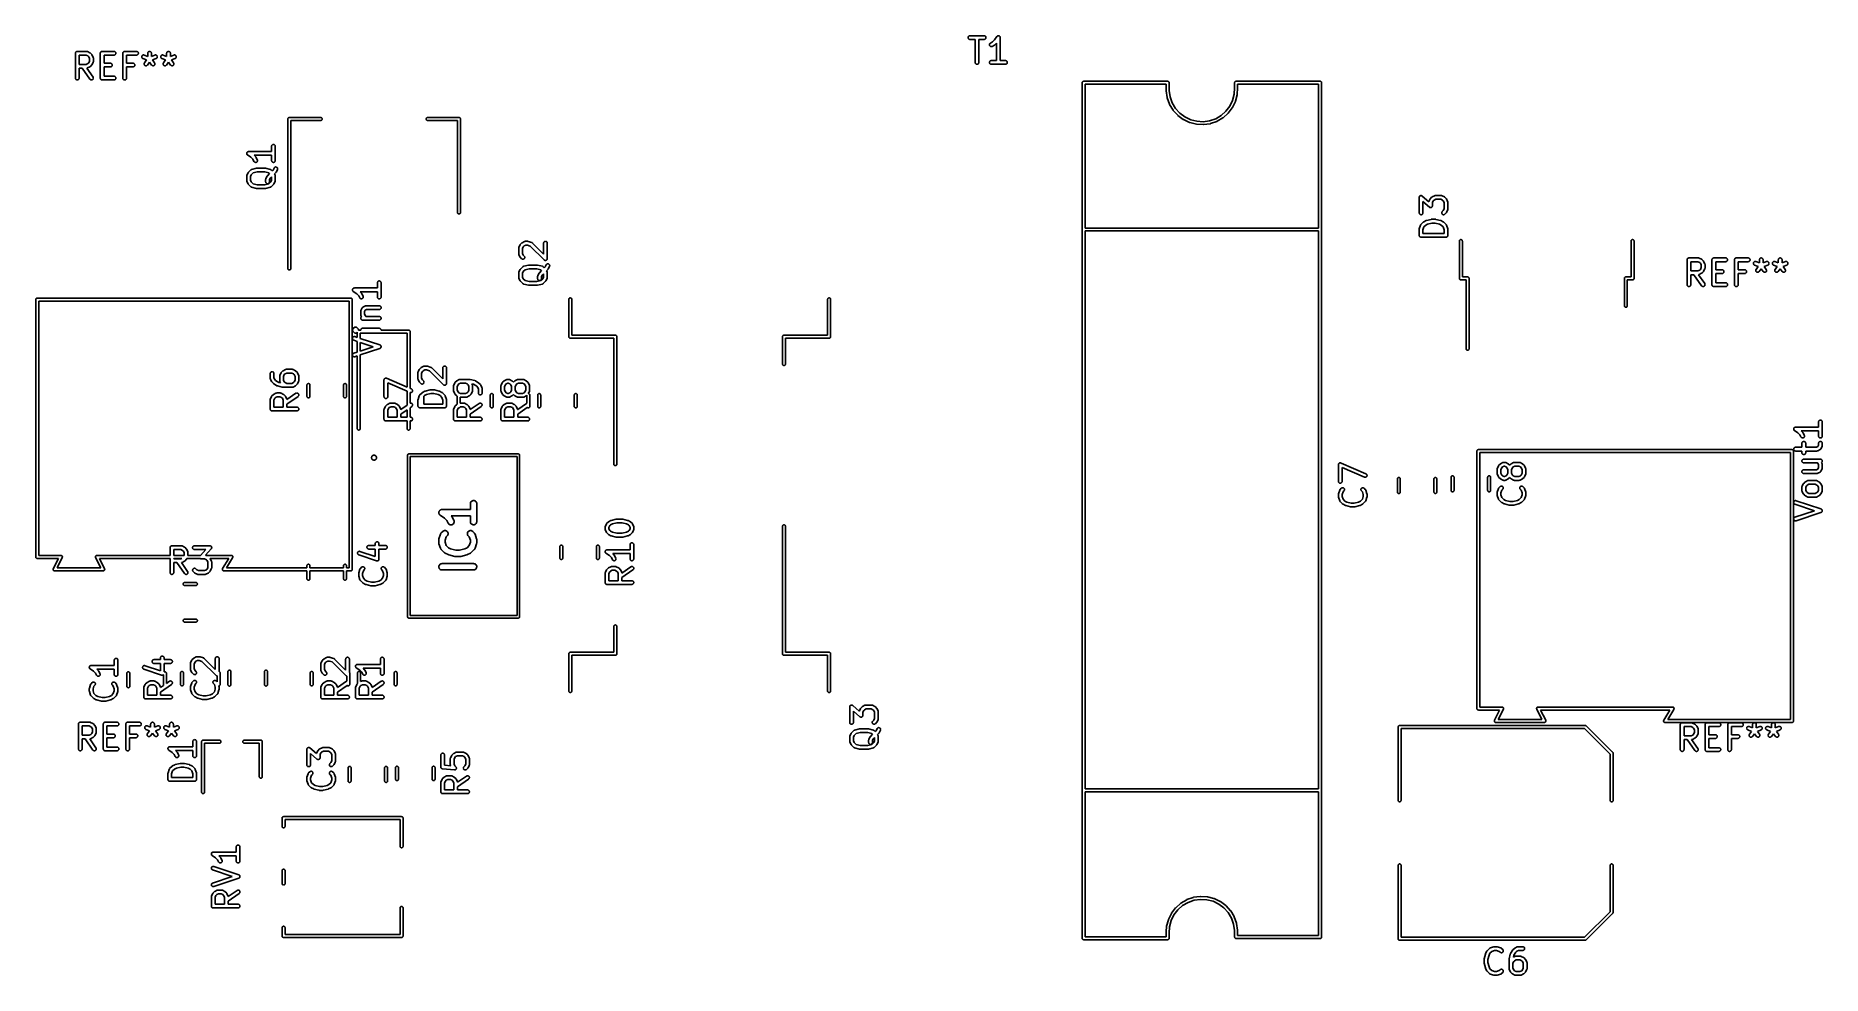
# Model space of a CAD drawing. Extents: x 2.99 to 5.82, y -2.36 to -0.87.
import ezdxf

# ---------------------------------------------------------------- set-up
doc = ezdxf.new("R2010")
doc.units = 0
doc.header["$MEASUREMENT"] = 0
doc.layers.add('BLACK', color=7, linetype='CONTINUOUS')

msp = doc.modelspace()

# ---------------------------------------------------------------- linework, layer by layer
at = {"layer": 'BLACK', "linetype": 'CONTINUOUS'}
for p, q in [((4.46455, -0.87092), (4.46461, -0.870346)), ((4.4646, -0.871493), (4.46455, -0.87092)), ((4.46477, -0.872046), (4.4646, -0.871493)), ((4.46461, -0.870346), (4.46478, -0.869796)), ((4.46503, -0.872557), (4.46477, -0.872046)), ((4.46478, -0.869796), (4.46506, -0.869289)), ((4.46539, -0.873006), (4.46503, -0.872557)), ((4.46506, -0.869289), (4.46542, -0.868845)), ((4.46584, -0.873377), (4.46539, -0.873006)), ((4.46542, -0.868845), (4.46587, -0.868481)), ((4.46634, -0.873654), (4.46584, -0.873377)), ((4.46587, -0.868481), (4.46638, -0.86821)), ((4.46689, -0.873828), (4.46634, -0.873654)), ((4.46638, -0.86821), (4.46693, -0.868044)), ((4.46746, -0.873893), (4.46689, -0.873828)), ((4.46693, -0.868044), (4.4675, -0.867987)), ((4.4675, -0.873893), (4.46746, -0.873893)), ((4.4675, -0.867987), (4.49, -0.867987)), ((4.4758, -0.873893), (4.4675, -0.873893)), ((4.4758, -0.91031), (4.4758, -0.873893)), ((4.49, -0.873893), (4.48171, -0.873893)), ((4.48171, -0.873893), (4.48171, -0.91031)), ((4.49, -0.867987), (4.49004, -0.867988)), ((4.49057, -0.873837), (4.49, -0.873893)), ((4.49004, -0.867988), (4.49061, -0.868052)), ((4.49113, -0.87367), (4.49057, -0.873837)), ((4.49061, -0.868052), (4.49116, -0.868226)), ((4.49163, -0.8734), (4.49113, -0.87367)), ((4.49116, -0.868226), (4.49167, -0.868504)), ((4.49208, -0.873035), (4.49163, -0.8734)), ((4.49167, -0.868504), (4.49211, -0.868874)), ((4.49245, -0.872591), (4.49208, -0.873035)), ((4.49211, -0.868874), (4.49247, -0.869323)), ((4.49272, -0.872084), (4.49245, -0.872591)), ((4.49247, -0.869323), (4.49274, -0.869834)), ((4.49289, -0.871534), (4.49272, -0.872084)), ((4.49274, -0.869834), (4.4929, -0.870387)), ((4.49295, -0.870961), (4.49289, -0.871534)), ((4.4929, -0.870387), (4.49295, -0.870961)), ((4.50325, -0.877887), (4.50645, -0.874683)), ((4.50645, -0.874683), (4.51004, -0.869302)), ((4.51004, -0.869302), (4.51006, -0.869272)), ((4.51006, -0.869268), (4.51025, -0.869047)), ((4.51006, -0.869272), (4.51006, -0.869268)), ((4.51006, -0.869272), (4.51006, -0.869272)), ((4.51006, -0.869272), (4.51006, -0.869272)), ((4.51025, -0.869047), (4.51043, -0.868831)), ((4.51043, -0.868829), (4.51044, -0.868827)), ((4.51043, -0.868831), (4.51043, -0.868829)), ((4.51044, -0.868827), (4.51067, -0.868642)), ((4.51067, -0.868642), (4.51088, -0.868469)), ((4.51088, -0.868468), (4.51089, -0.868467)), ((4.51088, -0.868469), (4.51088, -0.868468)), ((4.51089, -0.868467), (4.51115, -0.868327)), ((4.51115, -0.868327), (4.51139, -0.868202)), ((4.51139, -0.868202), (4.5114, -0.868201)), ((4.51139, -0.868202), (4.51139, -0.868202)), ((4.5114, -0.868201), (4.51168, -0.868117)), ((4.51168, -0.868117), (4.51194, -0.86804)), ((4.51194, -0.86804), (4.51195, -0.868039)), ((4.51195, -0.868039), (4.51223, -0.868013)), ((4.51195, -0.868039), (4.51195, -0.868039)), ((4.51223, -0.868013), (4.51252, -0.867987)), ((4.51252, -0.867987), (4.51252, -0.867988)), ((4.51252, -0.867988), (4.51252, -0.867988)), ((4.51252, -0.867988), (4.51282, -0.868019)), ((4.51282, -0.868019), (4.51309, -0.868048)), ((4.51309, -0.868048), (4.51309, -0.868048)), ((4.51309, -0.868048), (4.5131, -0.868049)), ((4.5131, -0.868049), (4.51339, -0.868139)), ((4.51339, -0.868139), (4.51364, -0.868218)), ((4.51364, -0.868218), (4.51364, -0.868219)), ((4.51364, -0.868219), (4.51365, -0.86822)), ((4.51365, -0.86822), (4.5139, -0.868359)), ((4.5139, -0.868359), (4.51415, -0.868492)), ((4.51415, -0.868492), (4.51415, -0.868494)), ((4.51415, -0.868494), (4.51415, -0.868495)), ((4.51415, -0.868495), (4.51437, -0.868677)), ((4.51437, -0.868677), (4.51459, -0.86886)), ((4.51459, -0.86886), (4.51459, -0.868861)), ((4.51459, -0.868861), (4.5146, -0.868863)), ((4.5146, -0.868863), (4.51479, -0.869098)), ((4.51479, -0.869098), (4.51496, -0.869306)), ((4.51496, -0.869306), (4.51496, -0.869308)), ((4.51496, -0.869308), (4.51496, -0.86931)), ((4.51496, -0.86931), (4.51511, -0.869584)), ((4.51511, -0.869584), (4.51523, -0.869815)), ((4.51523, -0.869815), (4.51523, -0.869817)), ((4.51523, -0.869817), (4.51523, -0.869819)), ((4.51523, -0.869819), (4.51531, -0.870103)), ((4.51531, -0.870103), (4.51539, -0.870367)), ((4.51539, -0.870367), (4.51539, -0.870369)), ((4.51539, -0.870369), (4.5154, -0.870371)), ((4.5154, -0.870371), (4.51542, -0.87066)), ((4.51542, -0.87066), (4.51545, -0.87094)), ((4.51545, -0.87094), (4.51545, -0.907357)), ((3.05233, -0.895722), (3.05236, -0.895444)), ((3.05233, -0.895742), (3.05233, -0.895722)), ((3.05233, -0.895743), (3.05233, -0.895742)), ((3.05233, -0.895742), (3.05233, -0.895742)), ((3.05233, -0.895763), (3.05233, -0.895743)), ((3.05233, -0.935133), (3.05233, -0.895763)), ((3.05236, -0.895444), (3.05239, -0.895169)), ((3.05239, -0.895169), (3.0524, -0.895159)), ((3.0524, -0.895149), (3.05248, -0.894886)), ((3.0524, -0.895159), (3.0524, -0.895149)), ((3.05248, -0.894886), (3.05256, -0.894619)), ((3.05256, -0.894619), (3.05257, -0.89461)), ((3.05257, -0.8946), (3.05271, -0.894355)), ((3.05257, -0.89461), (3.05257, -0.8946)), ((3.05271, -0.894355), (3.05284, -0.894112)), ((3.05284, -0.894104), (3.05285, -0.894095)), ((3.05284, -0.894112), (3.05284, -0.894104)), ((3.05285, -0.894095), (3.05303, -0.893881)), ((3.05303, -0.893881), (3.0532, -0.893668)), ((3.0532, -0.893668), (3.05321, -0.893661)), ((3.05321, -0.893661), (3.05322, -0.893653)), ((3.05322, -0.893653), (3.05343, -0.89348)), ((3.05343, -0.89348), (3.05365, -0.893304)), ((3.05365, -0.893304), (3.05366, -0.893299)), ((3.05366, -0.893299), (3.05367, -0.893292)), ((3.05367, -0.893292), (3.05391, -0.893164)), ((3.05391, -0.893164), (3.05416, -0.893033)), ((3.05416, -0.893033), (3.05417, -0.89303)), ((3.05417, -0.89303), (3.05418, -0.893025)), ((3.05418, -0.893025), (3.05445, -0.892947)), ((3.05445, -0.892947), (3.05471, -0.892866)), ((3.05471, -0.892866), (3.05472, -0.892865)), ((3.05472, -0.892865), (3.05473, -0.892863)), ((3.05473, -0.892863), (3.05501, -0.892837)), ((3.05501, -0.892837), (3.05528, -0.89281)), ((3.05528, -0.89281), (3.07028, -0.89281)), ((3.05824, -0.898716), (3.05824, -0.913433)), ((3.06959, -0.898716), (3.05824, -0.898716)), ((3.07228, -0.900065), (3.06959, -0.898716)), ((3.07028, -0.89281), (3.07032, -0.892811)), ((3.07032, -0.892811), (3.07041, -0.89282)), ((3.07041, -0.89282), (3.0705, -0.892818)), ((3.0705, -0.892818), (3.0707, -0.892852)), ((3.0707, -0.892852), (3.0709, -0.892875)), ((3.0709, -0.892875), (3.07098, -0.892901)), ((3.07098, -0.892901), (3.07107, -0.892916)), ((3.07107, -0.892916), (3.07125, -0.892988)), ((3.07125, -0.892988), (3.07145, -0.893049)), ((3.07145, -0.893049), (3.07152, -0.893091)), ((3.07152, -0.893091), (3.0716, -0.893122)), ((3.0716, -0.893122), (3.07535, -0.894997)), ((3.07348, -0.901262), (3.07228, -0.900065)), ((3.07483, -0.903959), (3.07348, -0.901262)), ((3.07483, -0.908189), (3.07483, -0.903959)), ((3.07535, -0.894997), (3.07539, -0.895015)), ((3.07539, -0.895015), (3.07553, -0.895106)), ((3.07553, -0.895106), (3.07568, -0.895184)), ((3.07568, -0.895184), (3.07577, -0.895262)), ((3.07577, -0.895262), (3.07587, -0.895329)), ((3.07587, -0.895329), (3.07599, -0.895445)), ((3.07599, -0.895445), (3.07612, -0.89555)), ((3.07612, -0.89555), (3.078, -0.897425)), ((3.078, -0.897425), (3.07802, -0.897454)), ((3.07802, -0.897454), (3.07813, -0.897584)), ((3.07813, -0.897584), (3.07824, -0.897704)), ((3.07824, -0.897704), (3.07831, -0.897808)), ((3.07831, -0.897808), (3.07838, -0.897904)), ((3.07838, -0.897904), (3.07846, -0.898052)), ((3.07846, -0.898052), (3.07855, -0.898192)), ((3.07855, -0.898192), (3.08042, -0.901942)), ((3.08042, -0.901942), (3.08044, -0.901979)), ((3.08044, -0.901979), (3.08047, -0.90206)), ((3.08047, -0.90206), (3.08051, -0.902137)), ((3.08051, -0.902137), (3.08057, -0.90233)), ((3.08057, -0.90233), (3.08064, -0.902519)), ((3.08064, -0.902519), (3.08065, -0.902605)), ((3.08065, -0.902605), (3.08068, -0.902689)), ((3.08068, -0.902689), (3.0807, -0.90289)), ((3.0807, -0.90289), (3.08073, -0.903089)), ((3.08073, -0.903089), (3.08073, -0.903176)), ((3.08073, -0.903176), (3.08073, -0.903262)), ((3.08073, -0.903262), (3.08073, -0.908886)), ((3.0917, -0.895722), (3.09173, -0.895444)), ((3.0917, -0.895742), (3.0917, -0.895722)), ((3.0917, -0.895743), (3.0917, -0.895742)), ((3.0917, -0.895742), (3.0917, -0.895742)), ((3.0917, -0.895763), (3.0917, -0.895743)), ((3.0917, -0.935133), (3.0917, -0.895763)), ((3.09173, -0.895444), (3.09176, -0.895169)), ((3.09176, -0.895169), (3.09177, -0.895159)), ((3.09177, -0.895149), (3.09185, -0.894886)), ((3.09177, -0.895159), (3.09177, -0.895149)), ((3.09185, -0.894886), (3.09193, -0.894619)), ((3.09193, -0.894619), (3.09194, -0.89461)), ((3.09194, -0.8946), (3.09208, -0.894355)), ((3.09194, -0.89461), (3.09194, -0.8946)), ((3.09208, -0.894355), (3.09221, -0.894112)), ((3.09221, -0.894104), (3.09222, -0.894095)), ((3.09221, -0.894112), (3.09221, -0.894104)), ((3.09222, -0.894095), (3.0924, -0.893881)), ((3.0924, -0.893881), (3.09257, -0.893668)), ((3.09257, -0.893668), (3.09258, -0.893661)), ((3.09258, -0.893661), (3.09259, -0.893653)), ((3.09259, -0.893653), (3.0928, -0.89348)), ((3.0928, -0.89348), (3.09302, -0.893304)), ((3.09302, -0.893304), (3.09303, -0.893299)), ((3.09303, -0.893299), (3.09304, -0.893292)), ((3.09304, -0.893292), (3.09328, -0.893164)), ((3.09328, -0.893164), (3.09353, -0.893033)), ((3.09353, -0.893033), (3.09354, -0.89303)), ((3.09354, -0.89303), (3.09355, -0.893025)), ((3.09355, -0.893025), (3.09382, -0.892947)), ((3.09382, -0.892947), (3.09408, -0.892866)), ((3.09408, -0.892866), (3.09409, -0.892865)), ((3.09409, -0.892865), (3.0941, -0.892863)), ((3.0941, -0.892863), (3.09438, -0.892837)), ((3.09438, -0.892837), (3.09466, -0.89281)), ((3.09466, -0.89281), (3.1134, -0.89281)), ((3.1134, -0.898716), (3.09761, -0.898716)), ((3.09761, -0.898716), (3.09761, -0.911558)), ((3.1134, -0.89281), (3.11344, -0.892811)), ((3.11398, -0.89866), (3.1134, -0.898716)), ((3.11344, -0.892811), (3.11402, -0.892875)), ((3.11453, -0.898493), (3.11398, -0.89866)), ((3.11402, -0.892875), (3.11457, -0.893049)), ((3.11504, -0.898222), (3.11453, -0.898493)), ((3.11457, -0.893049), (3.11507, -0.893327)), ((3.11548, -0.897858), (3.11504, -0.898222)), ((3.11507, -0.893327), (3.11551, -0.893697)), ((3.11585, -0.897414), (3.11548, -0.897858)), ((3.11551, -0.893697), (3.11587, -0.894146)), ((3.11612, -0.896907), (3.11585, -0.897414)), ((3.11587, -0.894146), (3.11614, -0.894657)), ((3.1163, -0.896357), (3.11612, -0.896907)), ((3.11614, -0.894657), (3.1163, -0.89521)), ((3.1163, -0.89521), (3.11636, -0.895784)), ((3.11636, -0.895784), (3.1163, -0.896357)), ((3.12732, -0.895722), (3.12735, -0.895444)), ((3.12732, -0.895742), (3.12732, -0.895722)), ((3.12732, -0.895743), (3.12732, -0.895742)), ((3.12732, -0.895742), (3.12732, -0.895742)), ((3.12732, -0.895763), (3.12732, -0.895743)), ((3.12732, -0.935133), (3.12732, -0.895763)), ((3.12735, -0.895444), (3.12738, -0.895169)), ((3.12738, -0.895169), (3.12739, -0.895159)), ((3.12739, -0.895149), (3.12747, -0.894886)), ((3.12739, -0.895159), (3.12739, -0.895149)), ((3.12747, -0.894886), (3.12755, -0.894619)), ((3.12755, -0.894619), (3.12756, -0.89461)), ((3.12756, -0.8946), (3.1277, -0.894355)), ((3.12756, -0.89461), (3.12756, -0.8946)), ((3.1277, -0.894355), (3.12783, -0.894112)), ((3.12783, -0.894104), (3.12784, -0.894095)), ((3.12783, -0.894112), (3.12783, -0.894104)), ((3.12784, -0.894095), (3.12802, -0.893881)), ((3.12802, -0.893881), (3.12819, -0.893668)), ((3.12819, -0.893668), (3.1282, -0.893661)), ((3.1282, -0.893661), (3.12821, -0.893653)), ((3.12821, -0.893653), (3.12842, -0.89348)), ((3.12842, -0.89348), (3.12864, -0.893304)), ((3.12864, -0.893304), (3.12865, -0.893299)), ((3.12865, -0.893299), (3.12866, -0.893292)), ((3.12866, -0.893292), (3.1289, -0.893164)), ((3.1289, -0.893164), (3.12915, -0.893033)), ((3.12915, -0.893033), (3.12916, -0.89303)), ((3.12916, -0.89303), (3.12917, -0.893025)), ((3.12917, -0.893025), (3.12944, -0.892947)), ((3.12944, -0.892947), (3.1297, -0.892866)), ((3.1297, -0.892866), (3.12971, -0.892865)), ((3.12971, -0.892865), (3.12972, -0.892863)), ((3.12972, -0.892863), (3.13, -0.892837)), ((3.13, -0.892837), (3.13028, -0.89281)), ((3.13028, -0.89281), (3.14902, -0.89281)), ((3.14902, -0.898716), (3.13323, -0.898716)), ((3.13323, -0.898716), (3.13323, -0.911558)), ((3.14902, -0.89281), (3.14906, -0.892811)), ((3.1496, -0.89866), (3.14902, -0.898716)), ((3.14906, -0.892811), (3.14964, -0.892875)), ((3.15015, -0.898493), (3.1496, -0.89866)), ((3.14964, -0.892875), (3.15019, -0.893049)), ((3.15066, -0.898222), (3.15015, -0.898493)), ((3.15019, -0.893049), (3.15069, -0.893327)), ((3.1511, -0.897858), (3.15066, -0.898222)), ((3.15069, -0.893327), (3.15113, -0.893697)), ((3.15147, -0.897414), (3.1511, -0.897858)), ((3.15113, -0.893697), (3.15149, -0.894146)), ((3.15175, -0.896907), (3.15147, -0.897414)), ((3.15149, -0.894146), (3.15176, -0.894657)), ((3.15192, -0.896357), (3.15175, -0.896907)), ((3.15176, -0.894657), (3.15192, -0.89521)), ((3.15192, -0.89521), (3.15198, -0.895784)), ((3.15198, -0.895784), (3.15192, -0.896357)), ((3.15732, -0.901398), (3.15737, -0.900824)), ((3.15738, -0.901971), (3.15732, -0.901398)), ((3.15737, -0.900824), (3.15754, -0.900272)), ((3.15755, -0.902522), (3.15738, -0.901971)), ((3.15754, -0.900272), (3.15781, -0.899762)), ((3.15782, -0.90303), (3.15755, -0.902522)), ((3.15781, -0.899762), (3.15817, -0.899314)), ((3.15818, -0.903475), (3.15782, -0.90303)), ((3.15817, -0.899314), (3.15861, -0.898945)), ((3.15863, -0.903841), (3.15818, -0.903475)), ((3.15861, -0.898945), (3.15912, -0.898669)), ((3.15914, -0.904113), (3.15863, -0.903841)), ((3.15912, -0.898669), (3.15967, -0.898497)), ((3.15918, -0.904129), (3.15914, -0.904113)), ((3.16497, -0.906447), (3.15918, -0.904129)), ((3.15967, -0.898497), (3.16024, -0.898435)), ((3.16024, -0.898435), (3.16082, -0.898485)), ((3.16082, -0.898485), (3.16137, -0.898646)), ((3.16137, -0.898646), (3.16669, -0.900776)), ((3.16669, -0.895722), (3.16676, -0.895149)), ((3.16669, -0.895763), (3.16669, -0.895722)), ((3.16669, -0.900776), (3.16669, -0.895763)), ((3.16676, -0.895149), (3.16693, -0.8946)), ((3.16693, -0.8946), (3.16721, -0.894095)), ((3.16721, -0.894095), (3.16758, -0.893653)), ((3.16758, -0.893653), (3.16803, -0.893292)), ((3.16803, -0.893292), (3.16854, -0.893025)), ((3.16854, -0.893025), (3.16909, -0.892863)), ((3.16909, -0.892863), (3.16967, -0.89281)), ((3.16967, -0.89281), (3.17024, -0.892871)), ((3.17024, -0.892871), (3.17079, -0.893041)), ((3.17079, -0.893041), (3.1713, -0.893315)), ((3.1713, -0.893315), (3.17174, -0.893682)), ((3.17174, -0.893682), (3.17211, -0.894129)), ((3.17211, -0.894129), (3.17238, -0.894638)), ((3.17238, -0.894638), (3.17254, -0.895189)), ((3.17254, -0.895189), (3.1726, -0.895763)), ((3.1726, -0.895763), (3.1726, -0.900776)), ((3.1726, -0.900776), (3.17792, -0.898646)), ((3.18012, -0.904129), (3.17432, -0.906447)), ((3.17792, -0.898646), (3.17796, -0.898631)), ((3.17796, -0.898631), (3.17852, -0.898478)), ((3.17852, -0.898478), (3.17909, -0.898435)), ((3.17909, -0.898435), (3.17966, -0.898506)), ((3.17966, -0.898506), (3.18021, -0.898686)), ((3.18063, -0.903864), (3.18012, -0.904129)), ((3.18021, -0.898686), (3.18071, -0.898969)), ((3.18108, -0.903504), (3.18063, -0.903864)), ((3.18071, -0.898969), (3.18115, -0.899344)), ((3.18145, -0.903064), (3.18108, -0.903504)), ((3.18115, -0.899344), (3.18151, -0.899796)), ((3.18173, -0.90256), (3.18145, -0.903064)), ((3.18151, -0.899796), (3.18177, -0.90031)), ((3.18191, -0.902011), (3.18173, -0.90256)), ((3.18177, -0.90031), (3.18193, -0.900864)), ((3.18197, -0.901439), (3.18191, -0.902011)), ((3.18193, -0.900864), (3.18197, -0.901439)), ((3.18732, -0.901398), (3.18737, -0.900824)), ((3.18737, -0.901971), (3.18732, -0.901398)), ((3.18737, -0.900824), (3.18753, -0.900272)), ((3.18754, -0.902522), (3.18737, -0.901971)), ((3.18753, -0.900272), (3.1878, -0.899762)), ((3.18781, -0.90303), (3.18754, -0.902522)), ((3.1878, -0.899762), (3.18817, -0.899314)), ((3.18818, -0.903475), (3.18781, -0.90303)), ((3.18817, -0.899314), (3.18861, -0.898945)), ((3.18863, -0.903841), (3.18818, -0.903475)), ((3.18861, -0.898945), (3.18911, -0.898669)), ((3.18913, -0.904113), (3.18863, -0.903841)), ((3.18911, -0.898669), (3.18966, -0.898497)), ((3.18917, -0.904129), (3.18913, -0.904113)), ((3.19497, -0.906447), (3.18917, -0.904129)), ((3.18966, -0.898497), (3.19024, -0.898435)), ((3.19024, -0.898435), (3.19081, -0.898485)), ((3.19081, -0.898485), (3.19136, -0.898646)), ((3.19136, -0.898646), (3.19669, -0.900776)), ((3.19669, -0.895722), (3.19675, -0.895149)), ((3.19669, -0.895763), (3.19669, -0.895722)), ((3.19669, -0.900776), (3.19669, -0.895763)), ((3.19675, -0.895149), (3.19693, -0.8946)), ((3.19693, -0.8946), (3.19721, -0.894095)), ((3.19721, -0.894095), (3.19758, -0.893653)), ((3.19758, -0.893653), (3.19803, -0.893292)), ((3.19803, -0.893292), (3.19854, -0.893025)), ((3.19854, -0.893025), (3.19909, -0.892863)), ((3.19909, -0.892863), (3.19966, -0.89281)), ((3.19966, -0.89281), (3.20024, -0.892871)), ((3.20024, -0.892871), (3.20079, -0.893041)), ((3.20079, -0.893041), (3.20129, -0.893315)), ((3.20129, -0.893315), (3.20174, -0.893682)), ((3.20174, -0.893682), (3.2021, -0.894129)), ((3.2021, -0.894129), (3.20237, -0.894638)), ((3.20237, -0.894638), (3.20254, -0.895189)), ((3.20254, -0.895189), (3.20259, -0.895763)), ((3.20259, -0.895763), (3.20259, -0.900776)), ((3.20259, -0.900776), (3.20792, -0.898646)), ((3.21011, -0.904129), (3.20432, -0.906448)), ((3.20792, -0.898646), (3.20796, -0.898631)), ((3.20796, -0.898631), (3.20851, -0.898478)), ((3.20851, -0.898478), (3.20909, -0.898435)), ((3.20909, -0.898435), (3.20966, -0.898506)), ((3.20966, -0.898506), (3.21021, -0.898686)), ((3.21062, -0.903864), (3.21011, -0.904129)), ((3.21021, -0.898686), (3.21071, -0.898969)), ((3.21107, -0.903504), (3.21062, -0.903864)), ((3.21071, -0.898969), (3.21115, -0.899344)), ((3.21145, -0.903064), (3.21107, -0.903504)), ((3.21115, -0.899344), (3.2115, -0.899796)), ((3.21173, -0.90256), (3.21145, -0.903064)), ((3.2115, -0.899796), (3.21176, -0.90031)), ((3.2119, -0.902011), (3.21173, -0.90256)), ((3.21176, -0.90031), (3.21192, -0.900864)), ((3.21197, -0.901439), (3.2119, -0.902011)), ((3.21192, -0.900864), (3.21197, -0.901439)), ((4.4983, -0.882383), (4.49832, -0.881807)), ((4.4984, -0.882951), (4.4983, -0.882383)), ((4.49832, -0.881807), (4.49845, -0.881245)), ((4.4986, -0.883491), (4.4984, -0.882951)), ((4.49845, -0.881245), (4.49869, -0.88072)), ((4.4989, -0.883981), (4.4986, -0.883491)), ((4.49869, -0.88072), (4.49902, -0.88025)), ((4.4993, -0.884402), (4.4989, -0.883981)), ((4.49902, -0.88025), (4.49944, -0.879855)), ((4.49976, -0.88474), (4.4993, -0.884402)), ((4.49944, -0.879855), (4.49993, -0.879548)), ((4.50029, -0.88498), (4.49976, -0.88474)), ((4.49993, -0.879548), (4.50325, -0.877887)), ((4.50085, -0.885114), (4.50029, -0.88498)), ((4.50142, -0.885136), (4.50085, -0.885114)), ((4.50199, -0.885047), (4.50142, -0.885136)), ((4.50253, -0.884848), (4.50199, -0.885047)), ((4.50257, -0.88483), (4.50253, -0.884848)), ((4.50632, -0.882955), (4.50257, -0.88483)), ((4.50646, -0.882867), (4.50632, -0.882955)), ((4.50661, -0.88279), (4.50646, -0.882867)), ((4.5067, -0.882714), (4.50661, -0.88279)), ((4.50681, -0.882648), (4.5067, -0.882714)), ((4.50693, -0.882534), (4.50681, -0.882648)), ((4.50706, -0.882431), (4.50693, -0.882534)), ((4.50709, -0.882402), (4.50706, -0.882431)), ((4.50955, -0.879944), (4.50709, -0.882402)), ((4.50955, -0.907357), (4.50955, -0.879944)), ((3.05824, -0.913433), (3.06959, -0.913433)), ((3.06312, -0.919338), (3.05824, -0.919338)), ((3.05824, -0.919338), (3.05824, -0.935133)), ((3.07536, -0.936826), (3.06312, -0.919338)), ((3.06959, -0.913433), (3.07228, -0.912084)), ((3.07037, -0.91933), (3.07033, -0.919334)), ((3.07033, -0.919334), (3.0802, -0.93344)), ((3.07046, -0.919333), (3.07037, -0.91933)), ((3.07066, -0.919302), (3.07046, -0.919333)), ((3.07086, -0.919282), (3.07066, -0.919302)), ((3.07094, -0.919257), (3.07086, -0.919282)), ((3.07103, -0.919243), (3.07094, -0.919257)), ((3.07121, -0.919174), (3.07103, -0.919243)), ((3.07141, -0.919115), (3.07121, -0.919174)), ((3.07148, -0.919075), (3.07141, -0.919115)), ((3.07157, -0.919045), (3.07148, -0.919075)), ((3.0716, -0.919026), (3.07157, -0.919045)), ((3.07535, -0.917152), (3.0716, -0.919026)), ((3.07228, -0.912084), (3.07348, -0.910887)), ((3.07348, -0.910887), (3.07483, -0.908189)), ((3.07549, -0.917063), (3.07535, -0.917152)), ((3.07564, -0.916987), (3.07549, -0.917063)), ((3.07574, -0.91691), (3.07564, -0.916987)), ((3.07584, -0.916845), (3.07574, -0.91691)), ((3.07596, -0.916731), (3.07584, -0.916845)), ((3.07609, -0.916628), (3.07596, -0.916731)), ((3.07612, -0.916599), (3.07609, -0.916628)), ((3.078, -0.914724), (3.07612, -0.916599)), ((3.0781, -0.914596), (3.078, -0.914724)), ((3.07822, -0.914477), (3.0781, -0.914596)), ((3.07828, -0.914373), (3.07822, -0.914477)), ((3.07836, -0.914279), (3.07828, -0.914373)), ((3.07844, -0.914133), (3.07836, -0.914279)), ((3.07853, -0.913993), (3.07844, -0.914133)), ((3.07855, -0.913956), (3.07853, -0.913993)), ((3.08042, -0.910207), (3.07855, -0.913956)), ((3.08045, -0.910126), (3.08042, -0.910207)), ((3.0805, -0.91005), (3.08045, -0.910126)), ((3.08056, -0.909858), (3.0805, -0.91005)), ((3.08063, -0.909669), (3.08056, -0.909858)), ((3.08064, -0.909583), (3.08063, -0.909669)), ((3.08067, -0.9095), (3.08064, -0.909583)), ((3.08069, -0.9093), (3.08067, -0.9095)), ((3.08073, -0.909101), (3.08069, -0.9093)), ((3.08073, -0.908928), (3.08072, -0.909014)), ((3.08072, -0.909014), (3.08073, -0.909101)), ((3.08073, -0.908886), (3.08073, -0.908928)), ((3.09761, -0.911558), (3.10778, -0.911558)), ((3.10778, -0.917463), (3.09761, -0.917463)), ((3.09761, -0.917463), (3.09761, -0.93218)), ((3.09761, -0.93218), (3.1134, -0.93218)), ((3.10778, -0.911558), (3.10782, -0.911558)), ((3.10835, -0.917407), (3.10778, -0.917463)), ((3.10782, -0.911558), (3.10839, -0.911622)), ((3.1089, -0.917241), (3.10835, -0.917407)), ((3.10839, -0.911622), (3.10894, -0.911797)), ((3.10941, -0.91697), (3.1089, -0.917241)), ((3.10894, -0.911797), (3.10945, -0.912074)), ((3.10986, -0.916606), (3.10941, -0.91697)), ((3.10945, -0.912074), (3.10989, -0.912445)), ((3.11023, -0.916162), (3.10986, -0.916606)), ((3.10989, -0.912445), (3.11025, -0.912894)), ((3.1105, -0.915655), (3.11023, -0.916162)), ((3.11025, -0.912894), (3.11052, -0.913405)), ((3.11067, -0.915104), (3.1105, -0.915655)), ((3.11052, -0.913405), (3.11068, -0.913957)), ((3.11073, -0.914531), (3.11067, -0.915104)), ((3.11068, -0.913957), (3.11073, -0.914531)), ((3.1134, -0.93218), (3.11344, -0.932181)), ((3.11344, -0.932181), (3.11402, -0.932245)), ((3.11402, -0.932245), (3.11457, -0.932419)), ((3.11457, -0.932419), (3.11507, -0.932697)), ((3.11507, -0.932697), (3.11551, -0.933067)), ((3.13323, -0.911558), (3.1434, -0.911558)), ((3.1434, -0.917463), (3.13323, -0.917463)), ((3.13323, -0.917463), (3.13323, -0.935133)), ((3.1434, -0.911558), (3.14344, -0.911558)), ((3.14397, -0.917407), (3.1434, -0.917463)), ((3.14344, -0.911558), (3.14401, -0.911622)), ((3.14452, -0.917241), (3.14397, -0.917407)), ((3.14401, -0.911622), (3.14456, -0.911797)), ((3.14503, -0.91697), (3.14452, -0.917241)), ((3.14456, -0.911797), (3.14507, -0.912074)), ((3.14548, -0.916606), (3.14503, -0.91697)), ((3.14507, -0.912074), (3.14551, -0.912445)), ((3.14585, -0.916162), (3.14548, -0.916606)), ((3.14551, -0.912445), (3.14587, -0.912894)), ((3.14612, -0.915655), (3.14585, -0.916162)), ((3.14587, -0.912894), (3.14614, -0.913405)), ((3.14629, -0.915104), (3.14612, -0.915655)), ((3.14614, -0.913405), (3.1463, -0.913957)), ((3.14635, -0.914531), (3.14629, -0.915104)), ((3.1463, -0.913957), (3.14635, -0.914531)), ((3.16107, -0.912467), (3.16116, -0.911898)), ((3.1611, -0.913043), (3.16107, -0.912467)), ((3.16123, -0.913604), (3.1611, -0.913043)), ((3.16116, -0.911898), (3.16136, -0.911357)), ((3.16147, -0.914127), (3.16123, -0.913604)), ((3.16136, -0.911357), (3.16166, -0.910864)), ((3.16181, -0.914594), (3.16147, -0.914127)), ((3.16166, -0.910864), (3.16497, -0.906447)), ((3.16223, -0.914986), (3.16181, -0.914594)), ((3.16272, -0.915288), (3.16223, -0.914986)), ((3.16326, -0.91549), (3.16272, -0.915288)), ((3.16383, -0.915583), (3.16326, -0.91549)), ((3.16441, -0.915563), (3.16383, -0.915583)), ((3.16497, -0.915432), (3.16441, -0.915563)), ((3.16549, -0.915195), (3.16497, -0.915432)), ((3.16596, -0.91486), (3.16549, -0.915195)), ((3.16636, -0.91444), (3.16596, -0.91486)), ((3.16638, -0.914408), (3.16636, -0.91444)), ((3.16965, -0.910058), (3.16638, -0.914408)), ((3.17291, -0.914408), (3.16965, -0.910058)), ((3.1733, -0.914833), (3.17291, -0.914408)), ((3.17376, -0.915174), (3.1733, -0.914833)), ((3.17428, -0.915419), (3.17376, -0.915174)), ((3.17484, -0.915558), (3.17428, -0.915419)), ((3.17432, -0.906447), (3.17763, -0.910864)), ((3.17542, -0.915585), (3.17484, -0.915558)), ((3.17599, -0.9155), (3.17542, -0.915585)), ((3.17653, -0.915306), (3.17599, -0.9155)), ((3.17703, -0.91501), (3.17653, -0.915306)), ((3.17745, -0.914624), (3.17703, -0.91501)), ((3.1778, -0.914162), (3.17745, -0.914624)), ((3.17763, -0.910864), (3.17766, -0.910897)), ((3.17766, -0.910897), (3.17795, -0.911394)), ((3.17805, -0.913642), (3.1778, -0.914162)), ((3.17795, -0.911394), (3.17814, -0.911938)), ((3.17819, -0.913084), (3.17805, -0.913642)), ((3.17814, -0.911938), (3.17822, -0.912509)), ((3.17822, -0.912509), (3.17819, -0.913084)), ((3.19107, -0.912467), (3.19116, -0.911898)), ((3.19109, -0.913043), (3.19107, -0.912467)), ((3.19123, -0.913604), (3.19109, -0.913043)), ((3.19116, -0.911898), (3.19136, -0.911357)), ((3.19147, -0.914127), (3.19123, -0.913604)), ((3.19136, -0.911357), (3.19166, -0.910864)), ((3.19181, -0.914594), (3.19147, -0.914127)), ((3.19166, -0.910864), (3.19497, -0.906447)), ((3.19223, -0.914986), (3.19181, -0.914594)), ((3.19272, -0.915288), (3.19223, -0.914986)), ((3.19326, -0.91549), (3.19272, -0.915288)), ((3.19383, -0.915583), (3.19326, -0.91549)), ((3.1944, -0.915563), (3.19383, -0.915583)), ((3.19497, -0.915432), (3.1944, -0.915563)), ((3.19549, -0.915195), (3.19497, -0.915432)), ((3.19596, -0.91486), (3.19549, -0.915195)), ((3.19635, -0.91444), (3.19596, -0.91486)), ((3.19638, -0.914408), (3.19635, -0.91444)), ((3.19964, -0.910058), (3.19638, -0.914408)), ((3.2029, -0.914408), (3.19964, -0.910058)), ((3.20329, -0.914833), (3.2029, -0.914408)), ((3.20376, -0.915174), (3.20329, -0.914833)), ((3.20428, -0.915419), (3.20376, -0.915174)), ((3.20484, -0.915558), (3.20428, -0.915419)), ((3.20432, -0.906448), (3.20763, -0.910864)), ((3.20541, -0.915585), (3.20484, -0.915558)), ((3.20598, -0.9155), (3.20541, -0.915585)), ((3.20653, -0.915306), (3.20598, -0.9155)), ((3.20702, -0.91501), (3.20653, -0.915306)), ((3.20745, -0.914624), (3.20702, -0.91501)), ((3.20779, -0.914162), (3.20745, -0.914624)), ((3.20763, -0.910864), (3.20765, -0.910897)), ((3.20765, -0.910897), (3.20795, -0.911394)), ((3.20804, -0.913642), (3.20779, -0.914162)), ((3.20795, -0.911394), (3.20814, -0.911938)), ((3.20818, -0.913084), (3.20804, -0.913642)), ((3.20814, -0.911938), (3.20822, -0.912509)), ((3.20822, -0.912509), (3.20818, -0.913084)), ((4.47586, -0.910884), (4.4758, -0.91031)), ((4.47602, -0.911435), (4.47586, -0.910884)), ((4.47629, -0.911944), (4.47602, -0.911435)), ((4.47666, -0.912391), (4.47629, -0.911944)), ((4.4771, -0.912758), (4.47666, -0.912391)), ((4.47761, -0.913032), (4.4771, -0.912758)), ((4.47816, -0.913203), (4.47761, -0.913032)), ((4.47873, -0.913263), (4.47816, -0.913203)), ((4.47931, -0.913211), (4.47873, -0.913263)), ((4.47986, -0.913048), (4.47931, -0.913211)), ((4.48037, -0.912781), (4.47986, -0.913048)), ((4.48082, -0.91242), (4.48037, -0.912781)), ((4.48119, -0.911978), (4.48082, -0.91242)), ((4.48147, -0.911473), (4.48119, -0.911978)), ((4.48164, -0.910924), (4.48147, -0.911473)), ((4.4817, -0.910351), (4.48164, -0.910924)), ((4.48171, -0.91031), (4.4817, -0.910351)), ((4.4983, -0.91029), (4.49836, -0.909716)), ((4.49835, -0.910864), (4.4983, -0.91029)), ((4.49851, -0.911416), (4.49835, -0.910864)), ((4.49836, -0.909716), (4.49853, -0.909166)), ((4.49878, -0.911927), (4.49851, -0.911416)), ((4.49853, -0.909166), (4.4988, -0.908659)), ((4.49914, -0.912376), (4.49878, -0.911927)), ((4.4988, -0.908659), (4.49917, -0.908215)), ((4.49958, -0.912747), (4.49914, -0.912376)), ((4.49917, -0.908215), (4.49962, -0.907851)), ((4.50009, -0.913024), (4.49958, -0.912747)), ((4.49962, -0.907851), (4.50012, -0.90758)), ((4.50064, -0.913198), (4.50009, -0.913024)), ((4.50012, -0.90758), (4.50068, -0.907414)), ((4.50121, -0.913263), (4.50064, -0.913198)), ((4.50068, -0.907414), (4.50125, -0.907357)), ((4.50125, -0.913263), (4.50121, -0.913263)), ((4.50125, -0.907357), (4.50955, -0.907357)), ((4.52375, -0.913263), (4.50125, -0.913263)), ((4.51545, -0.907357), (4.52375, -0.907357)), ((4.52375, -0.907357), (4.52379, -0.907358)), ((4.52432, -0.913207), (4.52375, -0.913263)), ((4.52379, -0.907358), (4.52436, -0.907422)), ((4.52487, -0.91304), (4.52432, -0.913207)), ((4.52436, -0.907422), (4.52491, -0.907596)), ((4.52538, -0.91277), (4.52487, -0.91304)), ((4.52491, -0.907596), (4.52541, -0.907874)), ((4.52583, -0.912405), (4.52538, -0.91277)), ((4.52541, -0.907874), (4.52586, -0.908244)), ((4.52619, -0.911961), (4.52583, -0.912405)), ((4.52586, -0.908244), (4.52622, -0.908693)), ((4.52647, -0.911454), (4.52619, -0.911961)), ((4.52622, -0.908693), (4.52648, -0.909204)), ((4.52664, -0.910904), (4.52647, -0.911454)), ((4.52648, -0.909204), (4.52665, -0.909757)), ((4.5267, -0.910331), (4.52664, -0.910904)), ((4.52665, -0.909757), (4.5267, -0.910331)), ((3.05239, -0.935707), (3.05233, -0.935133)), ((3.05255, -0.936258), (3.05239, -0.935707)), ((3.05283, -0.936767), (3.05255, -0.936258)), ((3.05319, -0.937214), (3.05283, -0.936767)), ((3.05363, -0.937581), (3.05319, -0.937214)), ((3.05414, -0.937855), (3.05363, -0.937581)), ((3.05469, -0.938026), (3.05414, -0.937855)), ((3.05526, -0.938086), (3.05469, -0.938026)), ((3.05584, -0.938034), (3.05526, -0.938086)), ((3.05639, -0.937871), (3.05584, -0.938034)), ((3.0569, -0.937604), (3.05639, -0.937871)), ((3.05735, -0.937243), (3.0569, -0.937604)), ((3.05772, -0.936801), (3.05735, -0.937243)), ((3.058, -0.936296), (3.05772, -0.936801)), ((3.05817, -0.935747), (3.058, -0.936296)), ((3.05824, -0.935174), (3.05817, -0.935747)), ((3.05824, -0.935133), (3.05824, -0.935174)), ((3.07574, -0.937264), (3.07536, -0.936826)), ((3.07619, -0.93762), (3.07574, -0.937264)), ((3.0767, -0.937882), (3.07619, -0.93762)), ((3.07726, -0.938039), (3.0767, -0.937882)), ((3.07783, -0.938085), (3.07726, -0.938039)), ((3.07841, -0.938019), (3.07783, -0.938085)), ((3.07895, -0.937843), (3.07841, -0.938019)), ((3.07946, -0.937564), (3.07895, -0.937843)), ((3.0799, -0.937192), (3.07946, -0.937564)), ((3.08026, -0.936742), (3.0799, -0.937192)), ((3.0802, -0.93344), (3.08022, -0.933474)), ((3.08022, -0.933474), (3.0805, -0.93398)), ((3.08052, -0.93623), (3.08026, -0.936742)), ((3.0805, -0.93398), (3.08067, -0.93453)), ((3.08068, -0.935677), (3.08052, -0.93623)), ((3.08067, -0.93453), (3.08073, -0.935103)), ((3.08073, -0.935103), (3.08068, -0.935677)), ((3.09173, -0.93541), (3.0917, -0.935133)), ((3.09175, -0.935686), (3.09173, -0.93541)), ((3.09176, -0.935696), (3.09175, -0.935686)), ((3.09176, -0.935707), (3.09176, -0.935696)), ((3.09184, -0.935972), (3.09176, -0.935707)), ((3.09192, -0.936239), (3.09184, -0.935972)), ((3.09192, -0.936248), (3.09192, -0.936239)), ((3.09193, -0.936258), (3.09192, -0.936248)), ((3.09206, -0.936504), (3.09193, -0.936258)), ((3.09218, -0.93675), (3.09206, -0.936504)), ((3.09219, -0.936758), (3.09218, -0.93675)), ((3.0922, -0.936767), (3.09219, -0.936758)), ((3.09237, -0.936984), (3.0922, -0.936767)), ((3.09255, -0.937199), (3.09237, -0.936984)), ((3.09255, -0.937206), (3.09255, -0.937199)), ((3.09256, -0.937214), (3.09255, -0.937206)), ((3.09277, -0.93739), (3.09256, -0.937214)), ((3.09299, -0.937569), (3.09277, -0.93739)), ((3.093, -0.937575), (3.09299, -0.937569)), ((3.093, -0.937581), (3.093, -0.937575)), ((3.09325, -0.937713), (3.093, -0.937581)), ((3.09349, -0.937847), (3.09325, -0.937713)), ((3.0935, -0.93785), (3.09349, -0.937847)), ((3.09351, -0.937855), (3.0935, -0.93785)), ((3.09378, -0.937938), (3.09351, -0.937855)), ((3.09404, -0.938021), (3.09378, -0.937938)), ((3.09405, -0.938022), (3.09404, -0.938021)), ((3.09406, -0.938026), (3.09405, -0.938022)), ((3.09434, -0.938054), (3.09406, -0.938026)), ((3.09461, -0.938086), (3.09434, -0.938054)), ((3.09463, -0.938086), (3.09461, -0.938086)), ((3.09466, -0.938086), (3.09463, -0.938086)), ((3.09463, -0.938086), (3.09463, -0.938086)), ((3.09463, -0.938086), (3.09463, -0.938086)), ((3.1134, -0.938086), (3.09466, -0.938086)), ((3.11398, -0.93803), (3.1134, -0.938086)), ((3.11453, -0.937863), (3.11398, -0.93803)), ((3.11504, -0.937592), (3.11453, -0.937863)), ((3.11548, -0.937228), (3.11504, -0.937592)), ((3.11585, -0.936784), (3.11548, -0.937228)), ((3.11551, -0.933067), (3.11587, -0.933516)), ((3.11612, -0.936277), (3.11585, -0.936784)), ((3.11587, -0.933516), (3.11614, -0.934027)), ((3.1163, -0.935727), (3.11612, -0.936277)), ((3.11614, -0.934027), (3.1163, -0.93458)), ((3.1163, -0.93458), (3.11636, -0.935154)), ((3.11636, -0.935154), (3.1163, -0.935727)), ((3.12738, -0.935707), (3.12732, -0.935133)), ((3.12755, -0.936258), (3.12738, -0.935707)), ((3.12782, -0.936767), (3.12755, -0.936258)), ((3.12818, -0.937214), (3.12782, -0.936767)), ((3.12862, -0.937581), (3.12818, -0.937214)), ((3.12913, -0.937855), (3.12862, -0.937581)), ((3.12968, -0.938026), (3.12913, -0.937855)), ((3.13025, -0.938086), (3.12968, -0.938026)), ((3.13083, -0.938034), (3.13025, -0.938086)), ((3.13138, -0.937871), (3.13083, -0.938034)), ((3.13189, -0.937604), (3.13138, -0.937871)), ((3.13234, -0.937243), (3.13189, -0.937604)), ((3.13271, -0.936801), (3.13234, -0.937243)), ((3.13299, -0.936296), (3.13271, -0.936801)), ((3.13316, -0.935747), (3.13299, -0.936296)), ((3.13323, -0.935174), (3.13316, -0.935747)), ((3.13323, -0.935133), (3.13323, -0.935174)), ((4.64513, -0.9425), (4.64517, -0.942037)), ((4.64514, -0.942616), (4.64513, -0.9425)), ((4.64514, -1.17467), (4.64514, -0.942616)), ((4.64517, -0.942037), (4.64531, -0.941592)), ((4.64531, -0.941592), (4.64553, -0.941181)), ((4.64553, -0.941181), (4.64582, -0.940822)), ((4.64582, -0.940822), (4.64618, -0.940526)), ((4.64618, -0.940526), (4.64659, -0.940307)), ((4.64659, -0.940307), (4.64704, -0.940172)), ((4.64704, -0.940172), (4.64738, -0.940138)), ((4.64738, -0.940138), (4.6475, -0.940126)), ((4.6475, -0.940126), (4.64762, -0.940138)), ((4.64762, -0.940138), (4.78026, -0.940138)), ((4.64986, -0.944862), (4.64986, -1.17242)), ((4.77801, -0.944862), (4.64986, -0.944862)), ((4.77801, -0.952459), (4.77801, -0.944862)), ((4.77805, -0.952806), (4.77801, -0.952459)), ((4.77801, -0.95438), (4.77804, -0.95392)), ((4.77801, -0.954413), (4.77801, -0.95438)), ((4.77805, -0.955169), (4.77801, -0.954413)), ((4.77804, -0.95392), (4.77816, -0.953475)), ((4.77818, -0.953251), (4.77805, -0.952806)), ((4.77806, -0.955275), (4.77805, -0.955169)), ((4.77807, -0.955382), (4.77806, -0.955275)), ((4.77807, -0.955415), (4.77807, -0.955382)), ((4.77963, -0.965872), (4.77807, -0.955415)), ((4.77816, -0.953475), (4.77823, -0.953343)), ((4.77823, -0.953343), (4.77818, -0.953251)), ((4.78026, -0.940138), (4.78037, -0.940126)), ((4.78037, -0.940126), (4.78049, -0.940138)), ((4.78049, -0.940138), (4.78049, -0.940138)), ((4.78049, -0.940138), (4.78084, -0.940172)), ((4.78084, -0.940172), (4.78128, -0.940307)), ((4.78128, -0.940307), (4.78169, -0.940526)), ((4.78169, -0.940526), (4.78205, -0.940822)), ((4.78205, -0.940822), (4.78235, -0.941181)), ((4.78235, -0.941181), (4.78257, -0.941592)), ((4.78257, -0.953251), (4.78252, -0.953334)), ((4.78252, -0.953334), (4.78267, -0.953752)), ((4.78257, -0.941592), (4.7827, -0.942037)), ((4.7827, -0.952806), (4.78257, -0.953251)), ((4.78267, -0.953752), (4.78273, -0.954209)), ((4.7827, -0.942037), (4.78275, -0.9425)), ((4.78274, -0.952459), (4.7827, -0.952806)), ((4.78273, -0.954209), (4.78276, -0.954841)), ((4.78275, -0.9425), (4.78274, -0.942616)), ((4.78274, -0.942616), (4.78274, -0.952459)), ((4.78276, -0.954841), (4.78427, -0.964946)), ((4.88308, -0.970327), (4.88565, -0.96055)), ((4.88565, -0.96055), (4.88628, -0.950301)), ((4.88627, -0.9425), (4.88631, -0.942037)), ((4.88628, -0.942616), (4.88627, -0.9425)), ((4.88628, -0.950301), (4.88628, -0.942616)), ((4.88631, -0.942037), (4.88645, -0.941592)), ((4.88645, -0.941592), (4.88667, -0.941181)), ((4.88667, -0.941181), (4.88696, -0.940822)), ((4.88696, -0.940822), (4.88732, -0.940526)), ((4.88732, -0.940526), (4.88773, -0.940307)), ((4.88773, -0.940307), (4.88818, -0.940172)), ((4.88818, -0.940172), (4.88853, -0.940138)), ((4.88853, -0.940138), (4.88864, -0.940126)), ((4.88853, -0.940138), (4.88853, -0.940138)), ((4.88864, -0.940126), (4.88876, -0.940138)), ((4.88876, -0.940138), (5.0214, -0.940138)), ((4.891, -0.950562), (4.89035, -0.961071)), ((5.01915, -0.944862), (4.891, -0.944862)), ((4.891, -0.944862), (4.891, -0.95049)), ((4.891, -0.95049), (4.891, -0.950562)), ((5.01915, -1.17242), (5.01915, -0.944862)), ((5.0214, -0.940138), (5.02152, -0.940126)), ((5.02152, -0.940126), (5.02163, -0.940138)), ((5.02163, -0.940138), (5.02198, -0.940172)), ((5.02198, -0.940172), (5.02242, -0.940307)), ((5.02242, -0.940307), (5.02283, -0.940526)), ((5.02283, -0.940526), (5.02319, -0.940822)), ((5.02319, -0.940822), (5.02349, -0.941181)), ((5.02349, -0.941181), (5.02371, -0.941592)), ((5.02371, -0.941592), (5.02384, -0.942037)), ((5.02384, -0.942037), (5.02389, -0.9425)), ((5.02389, -0.9425), (5.02388, -0.942616)), ((5.02388, -0.942616), (5.02388, -1.17467)), ((4.77968, -0.966079), (4.77963, -0.965872)), ((4.77973, -0.966288), (4.77968, -0.966079)), ((4.77974, -0.966319), (4.77973, -0.966288)), ((4.7833, -0.976273), (4.77974, -0.966319)), ((4.78339, -0.976467), (4.7833, -0.976273)), ((4.78348, -0.976661), (4.78339, -0.976467)), ((4.7835, -0.97669), (4.78348, -0.976661)), ((4.78893, -0.985763), (4.7835, -0.97669)), ((4.78427, -0.964946), (4.78767, -0.974464)), ((4.78767, -0.974464), (4.79286, -0.983139)), ((4.78905, -0.985935), (4.78893, -0.985763)), ((4.78918, -0.986109), (4.78905, -0.985935)), ((4.7892, -0.986134), (4.78918, -0.986109)), ((4.79629, -0.99398), (4.7892, -0.986134)), ((4.79286, -0.983139), (4.79964, -0.990642)), ((4.86501, -0.994202), (4.87256, -0.98748)), ((4.87256, -0.98748), (4.87866, -0.979419)), ((4.88257, -0.982086), (4.87619, -0.990516)), ((4.87866, -0.979419), (4.88308, -0.970327)), ((4.88268, -0.981905), (4.88257, -0.982086)), ((4.8828, -0.981722), (4.88268, -0.981905)), ((4.88281, -0.981693), (4.8828, -0.981722)), ((4.88743, -0.972184), (4.88281, -0.981693)), ((4.88751, -0.971984), (4.88743, -0.972184)), ((4.88758, -0.971783), (4.88751, -0.971984)), ((4.88759, -0.971751), (4.88758, -0.971783)), ((4.89028, -0.961526), (4.88759, -0.971751)), ((4.89031, -0.961316), (4.89028, -0.961526)), ((4.89035, -0.961104), (4.89031, -0.961316)), ((4.89035, -0.961071), (4.89035, -0.961104)), ((3.38837, -0.999803), (3.38842, -0.99934)), ((3.38839, -0.99992), (3.38837, -0.999803)), ((3.38839, -1.23653), (3.38839, -0.99992)), ((3.38842, -0.99934), (3.38856, -0.998895)), ((3.38856, -0.998895), (3.38877, -0.998484)), ((3.38877, -0.998484), (3.38907, -0.998125)), ((3.38907, -0.998125), (3.38943, -0.99783)), ((3.38943, -0.99783), (3.38984, -0.99761)), ((3.38984, -0.99761), (3.39028, -0.997475)), ((3.39028, -0.997475), (3.39063, -0.997441)), ((3.39063, -0.997441), (3.39075, -0.99743)), ((3.39063, -0.997441), (3.39063, -0.997441)), ((3.39075, -0.99743), (3.39086, -0.997441)), ((3.39086, -0.997441), (3.44047, -0.997441)), ((3.44047, -1.00217), (3.39311, -1.00217)), ((3.39311, -1.00217), (3.39311, -1.23653)), ((3.44047, -0.997441), (3.44082, -0.997475)), ((3.44082, -1.00213), (3.44047, -1.00217)), ((3.44082, -0.997475), (3.44126, -0.99761)), ((3.44126, -1.002), (3.44082, -1.00213)), ((3.44126, -0.99761), (3.44167, -0.99783)), ((3.44167, -1.00178), (3.44126, -1.002)), ((3.44167, -0.99783), (3.44203, -0.998125)), ((3.44203, -1.00148), (3.44167, -1.00178)), ((3.44203, -0.998125), (3.44233, -0.998484)), ((3.44233, -1.00112), (3.44203, -1.00148)), ((3.44233, -0.998484), (3.44255, -0.998895)), ((3.44255, -1.00071), (3.44233, -1.00112)), ((3.44255, -0.998895), (3.44268, -0.99934)), ((3.44268, -1.00027), (3.44255, -1.00071)), ((3.44268, -0.99934), (3.44273, -0.999803)), ((3.44273, -0.999803), (3.44268, -1.00027)), ((3.60727, -0.999803), (3.60732, -0.99934)), ((3.60732, -1.00027), (3.60727, -0.999803)), ((3.60732, -0.99934), (3.60745, -0.998895)), ((3.60745, -1.00071), (3.60732, -1.00027)), ((3.60745, -0.998895), (3.60767, -0.998484)), ((3.60767, -1.00112), (3.60745, -1.00071)), ((3.60767, -0.998484), (3.60797, -0.998125)), ((3.60797, -1.00148), (3.60767, -1.00112)), ((3.60797, -0.998125), (3.60833, -0.99783)), ((3.60833, -1.00178), (3.60797, -1.00148)), ((3.60833, -0.99783), (3.60874, -0.99761)), ((3.60874, -1.002), (3.60833, -1.00178)), ((3.60874, -0.99761), (3.60918, -0.997475)), ((3.60918, -1.00213), (3.60874, -1.002)), ((3.60918, -0.997475), (3.60953, -0.997441)), ((3.60953, -1.00217), (3.60918, -1.00213)), ((3.60953, -0.997441), (3.65914, -0.997441)), ((3.65689, -1.00217), (3.60953, -1.00217)), ((3.65689, -1.14795), (3.65689, -1.00217)), ((3.65914, -0.997441), (3.65925, -0.99743)), ((3.65925, -0.99743), (3.65937, -0.997441)), ((3.65937, -0.997441), (3.65972, -0.997475)), ((3.65972, -0.997475), (3.66016, -0.99761)), ((3.66016, -0.99761), (3.66057, -0.99783)), ((3.66057, -0.99783), (3.66093, -0.998125)), ((3.66093, -0.998125), (3.66123, -0.998484)), ((3.66123, -0.998484), (3.66144, -0.998895)), ((3.66144, -0.998895), (3.66158, -0.99934)), ((3.66158, -0.99934), (3.66163, -0.999803)), ((3.66163, -0.999803), (3.66161, -0.999919)), ((3.66161, -0.999919), (3.66161, -1.14795)), ((4.79644, -0.994124), (4.79629, -0.99398)), ((4.7966, -0.994271), (4.79644, -0.994124)), ((4.79663, -0.994291), (4.7966, -0.994271)), ((4.8051, -1.00061), (4.79663, -0.994291)), ((4.79964, -0.990642), (4.80774, -0.996686)), ((4.80528, -1.00072), (4.8051, -1.00061)), ((4.80547, -1.00084), (4.80528, -1.00072)), ((4.8055, -1.00085), (4.80547, -1.00084)), ((4.81504, -1.0054), (4.8055, -1.00085)), ((4.80774, -0.996686), (4.81686, -1.00104)), ((4.81524, -1.00548), (4.81504, -1.0054)), ((4.81544, -1.00555), (4.81524, -1.00548)), ((4.81547, -1.00556), (4.81544, -1.00555)), ((4.82571, -1.00818), (4.81547, -1.00556)), ((4.81686, -1.00104), (4.82666, -1.00354)), ((4.82592, -1.00821), (4.82571, -1.00818)), ((4.82614, -1.00824), (4.82592, -1.00821)), ((4.82617, -1.00825), (4.82614, -1.00824)), ((4.83673, -1.00882), (4.82617, -1.00825)), ((4.82666, -1.00354), (4.83675, -1.00409)), ((4.83694, -1.00881), (4.83673, -1.00882)), ((4.83675, -1.00409), (4.84676, -1.00267)), ((4.83715, -1.0088), (4.83694, -1.00881)), ((4.83719, -1.0088), (4.83715, -1.0088)), ((4.84765, -1.00731), (4.83719, -1.0088)), ((4.84676, -1.00267), (4.8563, -0.999331)), ((4.84786, -1.00726), (4.84765, -1.00731)), ((4.84807, -1.00722), (4.84786, -1.00726)), ((4.8481, -1.0072), (4.84807, -1.00722)), ((4.85808, -1.00371), (4.8481, -1.0072)), ((4.8563, -0.999331), (4.86501, -0.994202)), ((4.85827, -1.00362), (4.85808, -1.00371)), ((4.85847, -1.00354), (4.85827, -1.00362)), ((4.8585, -1.00352), (4.85847, -1.00354)), ((4.86761, -0.998156), (4.8585, -1.00352)), ((4.86778, -0.998031), (4.86761, -0.998156)), ((4.86796, -0.997907), (4.86778, -0.998031)), ((4.86798, -0.997885), (4.86796, -0.997907)), ((4.87588, -0.990854), (4.86798, -0.997885)), ((4.87602, -0.990698), (4.87588, -0.990854)), ((4.87617, -0.990542), (4.87602, -0.990698)), ((4.87619, -0.990516), (4.87617, -0.990542)), ((3.36269, -1.04309), (3.36276, -1.04252)), ((3.36269, -1.04313), (3.36269, -1.04309)), ((3.36269, -1.05142), (3.36269, -1.04313)), ((3.36276, -1.04252), (3.36293, -1.04197)), ((3.36293, -1.04197), (3.36321, -1.04146)), ((3.36321, -1.04146), (3.36358, -1.04102)), ((3.36358, -1.04102), (3.36403, -1.04066)), ((3.36403, -1.04066), (3.36454, -1.04039)), ((3.36454, -1.04039), (3.36509, -1.04023)), ((3.36509, -1.04023), (3.36567, -1.04018)), ((3.36567, -1.04018), (3.36624, -1.04024)), ((3.36624, -1.04024), (3.36679, -1.04041)), ((3.36679, -1.04041), (3.3673, -1.04068)), ((3.3673, -1.04068), (3.36774, -1.04105)), ((3.36774, -1.04105), (3.3681, -1.04149)), ((3.3681, -1.04149), (3.36837, -1.042)), ((3.36837, -1.042), (3.36854, -1.04256)), ((3.36854, -1.04256), (3.3686, -1.04313)), ((3.3686, -1.04313), (3.3686, -1.06563)), ((3.32332, -1.05435), (3.32335, -1.05407)), ((3.32332, -1.05436), (3.32332, -1.05435)), ((3.32332, -1.05435), (3.32332, -1.05435)), ((3.32335, -1.05465), (3.32332, -1.05436)), ((3.32335, -1.05407), (3.32338, -1.05378)), ((3.32337, -1.05493), (3.32335, -1.05465)), ((3.32346, -1.05521), (3.32337, -1.05493)), ((3.32337, -1.05493), (3.32337, -1.05493)), ((3.32337, -1.05493), (3.32337, -1.05493)), ((3.32338, -1.05378), (3.32347, -1.0535)), ((3.32338, -1.05378), (3.32338, -1.05378)), ((3.32338, -1.05378), (3.32338, -1.05378)), ((3.32354, -1.05548), (3.32346, -1.05521)), ((3.32347, -1.0535), (3.32355, -1.05323)), ((3.32366, -1.05573), (3.32354, -1.05548)), ((3.32354, -1.05548), (3.32354, -1.05548)), ((3.32354, -1.05548), (3.32354, -1.05548)), ((3.32355, -1.05323), (3.32369, -1.05297)), ((3.32355, -1.05323), (3.32355, -1.05323)), ((3.32355, -1.05323), (3.32355, -1.05323)), ((3.3238, -1.05599), (3.32366, -1.05573)), ((3.32369, -1.05297), (3.32383, -1.05273)), ((3.32398, -1.05622), (3.3238, -1.05599)), ((3.3238, -1.05599), (3.3238, -1.05599)), ((3.3238, -1.05599), (3.3238, -1.05599)), ((3.32383, -1.05272), (3.32401, -1.0525)), ((3.32383, -1.05273), (3.32383, -1.05272)), ((3.32383, -1.05272), (3.32383, -1.05272)), ((3.32416, -1.05644), (3.32398, -1.05622)), ((3.32401, -1.0525), (3.32419, -1.05228)), ((3.32417, -1.05644), (3.32416, -1.05644)), ((3.32416, -1.05644), (3.32416, -1.05644)), ((3.32439, -1.05663), (3.32417, -1.05644)), ((3.32419, -1.05228), (3.3242, -1.05228)), ((3.3242, -1.05228), (3.32443, -1.05209)), ((3.3242, -1.05228), (3.3242, -1.05228)), ((3.3246, -1.05681), (3.32439, -1.05663)), ((3.32443, -1.05209), (3.32464, -1.05192)), ((3.32461, -1.05681), (3.3246, -1.05681)), ((3.32464, -1.05683), (3.32461, -1.05681)), ((3.32461, -1.05681), (3.32461, -1.05681)), ((3.32461, -1.05681), (3.32461, -1.05681)), ((3.32464, -1.05192), (3.3249, -1.05178)), ((3.32464, -1.05192), (3.32464, -1.05192)), ((3.32464, -1.05192), (3.32464, -1.05192)), ((3.33002, -1.06042), (3.32464, -1.05683)), ((3.3249, -1.05178), (3.32515, -1.05165)), ((3.32515, -1.05165), (3.32542, -1.05157)), ((3.32515, -1.05165), (3.32515, -1.05165)), ((3.32515, -1.05165), (3.32515, -1.05165)), ((3.32542, -1.05157), (3.3257, -1.05148)), ((3.3257, -1.05148), (3.3257, -1.05148)), ((3.3257, -1.05148), (3.32571, -1.05148)), ((3.32571, -1.05148), (3.32599, -1.05145)), ((3.32599, -1.05145), (3.32627, -1.05142)), ((3.32627, -1.05142), (3.36269, -1.05142)), ((3.33322, -1.06363), (3.33002, -1.06042)), ((3.33488, -1.06695), (3.33322, -1.06363)), ((3.33519, -1.06743), (3.33488, -1.06695)), ((3.33558, -1.06785), (3.33519, -1.06743)), ((3.36269, -1.05733), (3.33528, -1.05733)), ((3.33528, -1.05733), (3.33774, -1.05979)), ((3.33605, -1.06819), (3.33558, -1.06785)), ((3.33658, -1.06842), (3.33605, -1.06819)), ((3.33714, -1.06855), (3.33658, -1.06842)), ((3.33772, -1.06857), (3.33714, -1.06855)), ((3.33829, -1.06848), (3.33772, -1.06857)), ((3.33774, -1.05979), (3.33777, -1.05982)), ((3.33777, -1.05982), (3.33787, -1.05995)), ((3.33787, -1.05995), (3.33798, -1.06007)), ((3.33798, -1.06007), (3.33805, -1.06017)), ((3.33805, -1.06017), (3.33813, -1.06027)), ((3.33813, -1.06027), (3.3382, -1.06042)), ((3.3382, -1.06042), (3.33829, -1.06056)), ((3.33829, -1.06056), (3.34016, -1.06431)), ((3.33883, -1.06828), (3.33829, -1.06848)), ((3.33932, -1.06797), (3.33883, -1.06828)), ((3.33974, -1.06758), (3.33932, -1.06797)), ((3.34007, -1.06711), (3.33974, -1.06758)), ((3.34031, -1.06659), (3.34007, -1.06711)), ((3.34016, -1.06431), (3.34018, -1.06434)), ((3.34018, -1.06434), (3.34038, -1.06488)), ((3.34045, -1.06603), (3.34031, -1.06659)), ((3.34038, -1.06488), (3.34047, -1.06545)), ((3.34047, -1.06545), (3.34045, -1.06603)), ((3.36269, -1.06563), (3.36269, -1.05733)), ((3.36275, -1.0662), (3.36269, -1.06563)), ((3.36291, -1.06675), (3.36275, -1.0662)), ((3.36319, -1.06726), (3.36291, -1.06675)), ((3.36355, -1.06771), (3.36319, -1.06726)), ((3.36399, -1.06807), (3.36355, -1.06771)), ((3.3645, -1.06835), (3.36399, -1.06807)), ((3.36505, -1.06852), (3.3645, -1.06835)), ((3.36562, -1.06858), (3.36505, -1.06852)), ((3.3662, -1.06853), (3.36562, -1.06858)), ((3.36675, -1.06836), (3.3662, -1.06853)), ((3.36726, -1.0681), (3.36675, -1.06836)), ((3.36771, -1.06774), (3.36726, -1.0681)), ((3.36808, -1.06729), (3.36771, -1.06774)), ((3.36836, -1.06679), (3.36808, -1.06729)), ((3.36853, -1.06624), (3.36836, -1.06679)), ((3.3686, -1.06567), (3.36853, -1.06624)), ((3.3686, -1.06563), (3.3686, -1.06567)), ((3.32332, -1.08996), (3.32333, -1.08987)), ((3.32332, -1.09), (3.32332, -1.08996)), ((3.32332, -1.0975), (3.32332, -1.09)), ((3.32333, -1.09758), (3.32332, -1.0975)), ((3.32333, -1.08978), (3.32336, -1.08958)), ((3.32333, -1.08987), (3.32333, -1.08978)), ((3.32333, -1.09767), (3.32333, -1.09758)), ((3.32336, -1.09787), (3.32333, -1.09767)), ((3.32336, -1.08958), (3.32339, -1.08938)), ((3.32338, -1.09807), (3.32336, -1.09787)), ((3.3234, -1.09815), (3.32338, -1.09807)), ((3.32339, -1.08938), (3.32341, -1.0893)), ((3.32342, -1.09824), (3.3234, -1.09815)), ((3.32341, -1.0893), (3.32343, -1.08922)), ((3.32349, -1.09843), (3.32342, -1.09824)), ((3.32343, -1.08922), (3.3235, -1.08903)), ((3.32354, -1.09862), (3.32349, -1.09843)), ((3.3235, -1.08903), (3.32356, -1.08883)), ((3.32359, -1.0987), (3.32354, -1.09862)), ((3.32356, -1.08883), (3.3236, -1.08876)), ((3.32362, -1.09878), (3.32359, -1.0987)), ((3.3236, -1.08876), (3.32363, -1.08868)), ((3.32363, -1.09882), (3.32362, -1.09878)), ((3.32363, -1.08868), (3.32551, -1.08493)), ((3.32551, -1.10257), (3.32363, -1.09882)), ((3.32551, -1.08493), (3.32553, -1.08489)), ((3.32553, -1.08489), (3.32562, -1.08475)), ((3.32562, -1.08475), (3.3257, -1.08461)), ((3.3257, -1.08461), (3.32577, -1.08451)), ((3.32577, -1.08451), (3.32584, -1.08441)), ((3.32584, -1.08441), (3.32596, -1.08429)), ((3.32596, -1.08429), (3.32606, -1.08416)), ((3.32606, -1.08416), (3.32981, -1.08041)), ((3.33058, -1.088), (3.32923, -1.0907)), ((3.32923, -1.0907), (3.32923, -1.0968)), ((3.32923, -1.0968), (3.33058, -1.0995)), ((3.32981, -1.08041), (3.32984, -1.08038)), ((3.32984, -1.08038), (3.33, -1.08026)), ((3.33, -1.08026), (3.33015, -1.08012)), ((3.33015, -1.08012), (3.33022, -1.08008)), ((3.33022, -1.08008), (3.33029, -1.08002)), ((3.33029, -1.08002), (3.33047, -1.07993)), ((3.33047, -1.07993), (3.33064, -1.07983)), ((3.33341, -1.08517), (3.33058, -1.088)), ((3.33058, -1.0995), (3.33341, -1.10233)), ((3.33064, -1.07983), (3.33072, -1.0798)), ((3.33072, -1.0798), (3.3308, -1.07976)), ((3.3308, -1.07976), (3.33099, -1.0797)), ((3.33099, -1.0797), (3.33118, -1.07963)), ((3.33118, -1.07963), (3.33868, -1.07776)), ((3.33976, -1.08358), (3.33341, -1.08517)), ((3.33868, -1.07776), (3.33872, -1.07775)), ((3.33872, -1.07775), (3.33877, -1.07774)), ((3.33877, -1.07774), (3.33882, -1.07773)), ((3.33882, -1.07773), (3.33906, -1.0777)), ((3.33906, -1.0777), (3.33929, -1.07767)), ((3.33929, -1.07767), (3.33935, -1.07768)), ((3.33935, -1.07768), (3.3394, -1.07767)), ((3.3394, -1.07767), (3.35252, -1.07767)), ((3.35216, -1.08358), (3.33976, -1.08358)), ((3.35851, -1.08517), (3.35216, -1.08358)), ((3.35252, -1.07767), (3.35256, -1.07767)), ((3.35256, -1.07767), (3.35261, -1.07768)), ((3.35261, -1.07768), (3.35267, -1.07768)), ((3.35267, -1.07768), (3.3529, -1.07771)), ((3.3529, -1.07771), (3.35314, -1.07774)), ((3.35314, -1.07774), (3.35319, -1.07775)), ((3.35319, -1.07775), (3.35324, -1.07776)), ((3.35324, -1.07776), (3.36074, -1.07963)), ((3.35332, -1.09558), (3.35333, -1.09549)), ((3.35332, -1.09562), (3.35332, -1.09558)), ((3.35332, -1.09937), (3.35332, -1.09562)), ((3.35337, -1.09995), (3.35332, -1.09937)), ((3.35333, -1.09541), (3.35336, -1.09521)), ((3.35333, -1.09549), (3.35333, -1.09541)), ((3.35336, -1.09521), (3.35338, -1.09501)), ((3.35354, -1.1005), (3.35337, -1.09995)), ((3.35338, -1.09501), (3.35341, -1.09493)), ((3.35341, -1.09493), (3.35342, -1.09484)), ((3.35342, -1.09484), (3.3535, -1.09465)), ((3.3535, -1.09465), (3.35356, -1.09446)), ((3.35381, -1.10101), (3.35354, -1.1005)), ((3.35356, -1.09446), (3.3536, -1.09438)), ((3.3536, -1.09438), (3.35363, -1.0943)), ((3.35363, -1.0943), (3.3555, -1.09055)), ((3.35418, -1.10145), (3.35381, -1.10101)), ((3.35462, -1.10182), (3.35418, -1.10145)), ((3.35513, -1.10209), (3.35462, -1.10182)), ((3.35568, -1.10226), (3.35513, -1.10209)), ((3.3555, -1.09055), (3.35552, -1.09052)), ((3.35552, -1.09052), (3.35561, -1.09038)), ((3.35561, -1.09038), (3.35569, -1.09023)), ((3.35625, -1.10232), (3.35568, -1.10226)), ((3.35569, -1.09023), (3.35577, -1.09014)), ((3.35577, -1.09014), (3.35584, -1.09003)), ((3.35584, -1.09003), (3.35595, -1.08991)), ((3.35595, -1.08991), (3.35606, -1.08978)), ((3.35606, -1.08978), (3.35959, -1.08625)), ((3.35682, -1.10227), (3.35625, -1.10232)), ((3.35738, -1.10211), (3.35682, -1.10227)), ((3.35789, -1.10184), (3.35738, -1.10211)), ((3.35834, -1.10148), (3.35789, -1.10184)), ((3.35871, -1.10104), (3.35834, -1.10148)), ((3.35959, -1.08625), (3.35851, -1.08517)), ((3.35851, -1.10233), (3.36134, -1.0995)), ((3.35899, -1.10054), (3.35871, -1.10104)), ((3.35916, -1.09999), (3.35899, -1.10054)), ((3.35922, -1.09941), (3.35916, -1.09999)), ((3.36057, -1.09362), (3.35922, -1.09632)), ((3.35922, -1.09632), (3.35922, -1.09937)), ((3.35922, -1.09937), (3.35922, -1.09941)), ((3.36269, -1.0915), (3.36057, -1.09362)), ((3.36074, -1.07963), (3.36078, -1.07964)), ((3.36078, -1.07964), (3.36096, -1.07971)), ((3.36096, -1.07971), (3.36116, -1.07977)), ((3.36116, -1.07977), (3.36123, -1.07981)), ((3.36123, -1.07981), (3.36132, -1.07985)), ((3.36132, -1.07985), (3.36149, -1.07995)), ((3.36134, -1.0995), (3.36269, -1.0968)), ((3.36149, -1.07995), (3.36166, -1.08005)), ((3.36166, -1.08005), (3.36173, -1.0801)), ((3.36173, -1.0801), (3.36181, -1.08015)), ((3.36181, -1.08015), (3.36195, -1.08028)), ((3.36195, -1.08028), (3.36211, -1.08041)), ((3.36211, -1.08041), (3.36377, -1.08207)), ((3.36269, -1.0968), (3.36269, -1.0915)), ((3.36377, -1.08207), (3.36509, -1.08075)), ((3.36509, -1.08075), (3.36675, -1.07743)), ((3.36829, -1.09882), (3.36641, -1.10257)), ((3.36675, -1.07743), (3.36677, -1.07739)), ((3.36677, -1.07739), (3.36709, -1.07691)), ((3.36709, -1.07691), (3.36749, -1.0765)), ((3.36961, -1.08459), (3.36736, -1.08683)), ((3.36736, -1.08683), (3.36829, -1.08868)), ((3.36749, -1.0765), (3.36796, -1.07617)), ((3.36796, -1.07617), (3.36849, -1.07594)), ((3.36829, -1.08868), (3.3683, -1.08871)), ((3.36832, -1.09874), (3.36829, -1.09882)), ((3.3683, -1.08871), (3.36833, -1.0888)), ((3.36836, -1.09866), (3.36832, -1.09874)), ((3.36833, -1.0888), (3.36837, -1.08887)), ((3.36842, -1.09847), (3.36836, -1.09866)), ((3.36837, -1.08887), (3.36843, -1.08907)), ((3.36849, -1.09828), (3.36842, -1.09847)), ((3.36843, -1.08907), (3.3685, -1.08926)), ((3.36849, -1.07594), (3.36905, -1.07582)), ((3.36851, -1.09819), (3.36849, -1.09828)), ((3.3685, -1.08926), (3.36852, -1.08934)), ((3.36853, -1.09811), (3.36851, -1.09819)), ((3.36852, -1.08934), (3.36854, -1.08942)), ((3.36856, -1.09791), (3.36853, -1.09811)), ((3.36854, -1.08942), (3.36856, -1.08963)), ((3.36856, -1.08963), (3.36859, -1.08982)), ((3.36859, -1.09771), (3.36856, -1.09791)), ((3.36859, -1.08982), (3.36859, -1.08991)), ((3.36859, -1.08991), (3.3686, -1.09)), ((3.3686, -1.09754), (3.36859, -1.09762)), ((3.36859, -1.09762), (3.36859, -1.09771)), ((3.3686, -1.09), (3.3686, -1.0975)), ((3.3686, -1.0975), (3.3686, -1.09754)), ((3.36905, -1.07582), (3.36963, -1.07581)), ((3.36971, -1.08446), (3.36961, -1.08459)), ((3.36963, -1.07581), (3.3702, -1.07591)), ((3.36983, -1.08434), (3.36971, -1.08446)), ((3.3699, -1.08424), (3.36983, -1.08434)), ((3.36997, -1.08414), (3.3699, -1.08424)), ((3.37005, -1.084), (3.36997, -1.08414)), ((3.37014, -1.08386), (3.37005, -1.084)), ((3.37016, -1.08382), (3.37014, -1.08386)), ((3.37204, -1.08007), (3.37016, -1.08382)), ((3.3702, -1.07591), (3.37073, -1.07612)), ((3.37073, -1.07612), (3.37122, -1.07643)), ((3.37122, -1.07643), (3.37164, -1.07683)), ((3.37164, -1.07683), (3.37197, -1.0773)), ((3.37197, -1.0773), (3.3722, -1.07783)), ((3.37224, -1.07953), (3.37204, -1.08007)), ((3.3722, -1.07783), (3.37232, -1.07839)), ((3.37234, -1.07896), (3.37224, -1.07953)), ((3.37232, -1.07839), (3.37234, -1.07896)), ((3.3256, -1.10271), (3.32551, -1.10257)), ((3.32567, -1.10285), (3.3256, -1.10271)), ((3.32575, -1.10295), (3.32567, -1.10285)), ((3.32582, -1.10306), (3.32575, -1.10295)), ((3.32593, -1.10318), (3.32582, -1.10306)), ((3.32603, -1.10331), (3.32593, -1.10318)), ((3.32606, -1.10333), (3.32603, -1.10331)), ((3.32981, -1.10708), (3.32606, -1.10333)), ((3.32997, -1.10721), (3.32981, -1.10708)), ((3.33011, -1.10735), (3.32997, -1.10721)), ((3.33019, -1.10739), (3.33011, -1.10735)), ((3.33026, -1.10745), (3.33019, -1.10739)), ((3.33043, -1.10754), (3.33026, -1.10745)), ((3.3306, -1.10765), (3.33043, -1.10754)), ((3.33069, -1.10768), (3.3306, -1.10765)), ((3.33076, -1.10772), (3.33069, -1.10768)), ((3.33096, -1.10778), (3.33076, -1.10772)), ((3.33114, -1.10785), (3.33096, -1.10778)), ((3.33118, -1.10786), (3.33114, -1.10785)), ((3.33868, -1.10974), (3.33118, -1.10786)), ((3.33341, -1.10233), (3.33976, -1.10392)), ((3.33873, -1.10974), (3.33868, -1.10974)), ((3.33878, -1.10976), (3.33873, -1.10974)), ((3.33902, -1.10979), (3.33878, -1.10976)), ((3.33925, -1.10982), (3.33902, -1.10979)), ((3.3393, -1.10982), (3.33925, -1.10982)), ((3.33936, -1.10982), (3.3393, -1.10982)), ((3.3394, -1.10982), (3.33936, -1.10982)), ((3.35252, -1.10982), (3.3394, -1.10982)), ((3.33976, -1.10392), (3.35216, -1.10392)), ((3.35216, -1.10392), (3.35851, -1.10233)), ((3.35257, -1.10982), (3.35252, -1.10982)), ((3.35263, -1.10982), (3.35257, -1.10982)), ((3.35286, -1.10979), (3.35263, -1.10982)), ((3.3531, -1.10977), (3.35286, -1.10979)), ((3.35315, -1.10975), (3.3531, -1.10977)), ((3.3532, -1.10975), (3.35315, -1.10975)), ((3.35324, -1.10974), (3.3532, -1.10975)), ((3.36074, -1.10786), (3.35324, -1.10974)), ((3.36092, -1.10779), (3.36074, -1.10786)), ((3.36112, -1.10774), (3.36092, -1.10779)), ((3.3612, -1.1077), (3.36112, -1.10774)), ((3.36128, -1.10767), (3.3612, -1.1077)), ((3.36145, -1.10756), (3.36128, -1.10767)), ((3.36163, -1.10747), (3.36145, -1.10756)), ((3.3617, -1.10742), (3.36163, -1.10747)), ((3.36177, -1.10737), (3.3617, -1.10742)), ((3.36192, -1.10724), (3.36177, -1.10737)), ((3.36208, -1.10711), (3.36192, -1.10724)), ((3.36211, -1.10708), (3.36208, -1.10711)), ((3.36586, -1.10333), (3.36211, -1.10708)), ((3.36596, -1.10321), (3.36586, -1.10333)), ((3.36608, -1.10309), (3.36596, -1.10321)), ((3.36615, -1.10298), (3.36608, -1.10309)), ((3.36622, -1.10289), (3.36615, -1.10298)), ((3.3663, -1.10274), (3.36622, -1.10289)), ((3.36639, -1.1026), (3.3663, -1.10274)), ((3.36641, -1.10257), (3.36639, -1.1026)), ((5.17832, -1.12403), (5.17834, -1.12384)), ((5.17832, -1.12407), (5.17832, -1.12403)), ((5.17832, -1.14844), (5.17832, -1.12407)), ((5.17834, -1.12384), (5.17835, -1.12366)), ((5.17835, -1.12366), (5.17837, -1.12356)), ((5.17837, -1.12356), (5.17839, -1.12345)), ((5.17839, -1.12345), (5.17844, -1.12328)), ((5.17844, -1.12328), (5.17849, -1.1231)), ((5.17849, -1.1231), (5.17853, -1.123)), ((5.17853, -1.123), (5.17856, -1.1229)), ((5.17856, -1.1229), (5.17865, -1.12274)), ((5.17865, -1.12274), (5.17873, -1.12257)), ((5.17873, -1.12257), (5.17879, -1.12249)), ((5.17879, -1.12249), (5.17884, -1.1224)), ((5.17884, -1.1224), (5.17896, -1.12226)), ((5.17896, -1.12226), (5.17907, -1.12211)), ((5.17907, -1.12211), (5.17914, -1.12204)), ((5.17914, -1.12204), (5.17921, -1.12196)), ((5.17921, -1.12196), (5.17935, -1.12184)), ((5.17935, -1.12184), (5.17949, -1.12171)), ((5.17949, -1.12171), (5.17958, -1.12166)), ((5.17958, -1.12166), (5.17966, -1.1216)), ((5.17966, -1.1216), (5.17982, -1.12151)), ((5.17982, -1.12151), (5.17998, -1.12141)), ((5.17998, -1.12141), (5.18008, -1.12138)), ((5.18008, -1.12138), (5.18017, -1.12133)), ((5.18017, -1.12133), (5.18035, -1.12128)), ((5.18035, -1.12128), (5.18052, -1.12121)), ((5.18052, -1.12121), (5.18062, -1.1212)), ((5.18062, -1.1212), (5.18072, -1.12117)), ((5.18072, -1.12117), (5.18091, -1.12115)), ((5.18091, -1.12115), (5.18109, -1.12112)), ((5.18109, -1.12112), (5.18119, -1.12112)), ((5.18119, -1.12112), (5.1813, -1.12111)), ((5.1813, -1.12111), (5.18148, -1.12113)), ((5.18148, -1.12113), (5.18166, -1.12114)), ((5.18166, -1.12114), (5.18177, -1.12116)), ((5.18177, -1.12116), (5.18187, -1.12117)), ((5.18187, -1.12117), (5.18205, -1.12123)), ((5.18205, -1.12123), (5.18223, -1.12127)), ((5.18223, -1.12127), (5.18232, -1.12131)), ((5.18232, -1.12131), (5.18242, -1.12134)), ((5.18242, -1.12134), (5.18258, -1.12143)), ((5.18258, -1.12143), (5.18275, -1.12151)), ((5.18275, -1.12151), (5.18283, -1.12157)), ((5.18283, -1.12157), (5.18293, -1.12162)), ((5.18293, -1.12162), (5.18307, -1.12174)), ((5.18307, -1.12174), (5.18322, -1.12184)), ((5.18322, -1.12184), (5.19343, -1.13078)), ((5.1935, -1.13059), (5.19356, -1.1304)), ((5.19356, -1.1304), (5.1936, -1.13033)), ((5.1936, -1.13033), (5.19363, -1.13024)), ((5.19363, -1.13024), (5.19551, -1.1265)), ((5.19551, -1.1265), (5.19553, -1.12646)), ((5.19553, -1.12646), (5.19562, -1.12632)), ((5.19562, -1.12632), (5.19569, -1.12617)), ((5.19569, -1.12617), (5.19577, -1.12608)), ((5.19577, -1.12608), (5.19584, -1.12598)), ((5.19584, -1.12598), (5.19595, -1.12586)), ((5.19595, -1.12586), (5.19606, -1.12573)), ((5.19606, -1.12573), (5.19793, -1.12385)), ((5.19793, -1.12385), (5.19796, -1.12382)), ((5.19796, -1.12382), (5.19809, -1.12372)), ((5.19809, -1.12372), (5.19821, -1.12361)), ((5.19821, -1.12361), (5.19832, -1.12354)), ((5.19832, -1.12354), (5.19841, -1.12346)), ((5.19841, -1.12346), (5.19856, -1.12339)), ((5.19856, -1.12339), (5.1987, -1.1233)), ((5.1987, -1.1233), (5.20245, -1.12143)), ((5.20057, -1.12956), (5.19923, -1.13226)), ((5.20177, -1.12837), (5.20057, -1.12956)), ((5.20447, -1.12702), (5.20177, -1.12837)), ((5.20245, -1.12143), (5.20249, -1.12141)), ((5.20249, -1.12141), (5.20257, -1.12138)), ((5.20257, -1.12138), (5.20265, -1.12134)), ((5.20265, -1.12134), (5.20284, -1.12128)), ((5.20284, -1.12128), (5.20303, -1.12121)), ((5.20303, -1.12121), (5.20312, -1.12119)), ((5.20312, -1.12119), (5.2032, -1.12117)), ((5.2032, -1.12117), (5.2034, -1.12115)), ((5.2034, -1.12115), (5.2036, -1.12112)), ((5.2036, -1.12112), (5.20369, -1.12112)), ((5.20369, -1.12112), (5.20377, -1.12111)), ((5.20377, -1.12111), (5.21315, -1.12111)), ((5.21245, -1.12702), (5.20447, -1.12702)), ((5.21515, -1.12837), (5.21245, -1.12702)), ((5.21315, -1.12111), (5.21319, -1.12111)), ((5.21319, -1.12111), (5.21327, -1.12112)), ((5.21327, -1.12112), (5.21336, -1.12112)), ((5.21336, -1.12112), (5.21356, -1.12116)), ((5.21356, -1.12116), (5.21376, -1.12118)), ((5.21376, -1.12118), (5.21384, -1.1212)), ((5.21384, -1.1212), (5.21393, -1.12122)), ((5.21393, -1.12122), (5.21412, -1.12129)), ((5.21412, -1.12129), (5.21431, -1.12135)), ((5.21431, -1.12135), (5.21439, -1.12139)), ((5.21439, -1.12139), (5.21447, -1.12143)), ((5.21447, -1.12143), (5.21822, -1.1233)), ((5.21634, -1.12956), (5.21515, -1.12837)), ((5.21769, -1.13226), (5.21634, -1.12956)), ((5.21822, -1.1233), (5.21825, -1.12332)), ((5.21825, -1.12332), (5.21839, -1.12341)), ((5.21839, -1.12341), (5.21854, -1.12349)), ((5.21854, -1.12349), (5.21863, -1.12357)), ((5.21863, -1.12357), (5.21874, -1.12363)), ((5.21874, -1.12363), (5.21886, -1.12375)), ((5.21886, -1.12375), (5.21898, -1.12385)), ((5.21898, -1.12385), (5.22086, -1.12573)), ((5.22086, -1.12573), (5.22089, -1.12576)), ((5.22089, -1.12576), (5.22099, -1.12589)), ((5.22099, -1.12589), (5.2211, -1.12601)), ((5.2211, -1.12601), (5.22117, -1.12611)), ((5.22117, -1.12611), (5.22125, -1.12621)), ((5.22125, -1.12621), (5.22132, -1.12635)), ((5.22132, -1.12635), (5.22141, -1.1265)), ((5.22141, -1.1265), (5.22329, -1.13024)), ((5.22329, -1.13024), (5.2233, -1.13028)), ((5.2233, -1.13028), (5.22333, -1.13036)), ((5.22333, -1.13036), (5.22337, -1.13044)), ((5.22337, -1.13044), (5.22343, -1.13063)), ((3.65692, -1.1483), (3.65689, -1.14795)), ((3.65706, -1.14874), (3.65692, -1.1483)), ((3.65728, -1.14915), (3.65706, -1.14874)), ((3.65757, -1.14951), (3.65728, -1.14915)), ((3.65793, -1.14981), (3.65757, -1.14951)), ((3.65834, -1.15003), (3.65793, -1.14981)), ((3.65879, -1.15016), (3.65834, -1.15003)), ((3.65925, -1.15021), (3.65879, -1.15016)), ((3.65971, -1.15016), (3.65925, -1.15021)), ((3.66016, -1.15003), (3.65971, -1.15016)), ((3.66057, -1.14981), (3.66016, -1.15003)), ((3.66093, -1.14951), (3.66057, -1.14981)), ((3.66123, -1.14915), (3.66093, -1.14951)), ((3.66144, -1.14874), (3.66123, -1.14915)), ((3.66158, -1.1483), (3.66144, -1.14874)), ((3.66161, -1.14795), (3.66158, -1.1483)), ((5.17838, -1.14901), (5.17832, -1.14844)), ((5.17854, -1.14956), (5.17838, -1.14901)), ((5.17882, -1.15007), (5.17854, -1.14956)), ((5.17918, -1.15052), (5.17882, -1.15007)), ((5.17962, -1.15089), (5.17918, -1.15052)), ((5.18013, -1.15116), (5.17962, -1.15089)), ((5.18068, -1.15133), (5.18013, -1.15116)), ((5.18125, -1.15139), (5.18068, -1.15133)), ((5.18183, -1.15134), (5.18125, -1.15139)), ((5.18238, -1.15118), (5.18183, -1.15134)), ((5.18289, -1.15091), (5.18238, -1.15118)), ((5.18334, -1.15055), (5.18289, -1.15091)), ((5.18371, -1.15011), (5.18334, -1.15055)), ((5.18399, -1.1496), (5.18371, -1.15011)), ((5.18416, -1.14905), (5.18399, -1.1496)), ((5.18423, -1.14848), (5.18416, -1.14905)), ((5.19433, -1.13941), (5.18423, -1.13057)), ((5.18423, -1.13057), (5.18423, -1.14844)), ((5.18423, -1.14844), (5.18423, -1.14848)), ((5.18993, -1.16057), (5.19743, -1.1587)), ((5.19343, -1.13078), (5.1935, -1.13059)), ((5.19448, -1.13952), (5.19433, -1.13941)), ((5.19462, -1.13964), (5.19448, -1.13952)), ((5.19471, -1.13969), (5.19462, -1.13964)), ((5.1948, -1.13975), (5.19471, -1.13969)), ((5.19497, -1.13982), (5.1948, -1.13975)), ((5.19513, -1.13991), (5.19497, -1.13982)), ((5.19523, -1.13994), (5.19513, -1.13991)), ((5.19532, -1.13999), (5.19523, -1.13994)), ((5.1955, -1.14003), (5.19532, -1.13999)), ((5.19568, -1.14008), (5.1955, -1.14003)), ((5.19578, -1.14009), (5.19568, -1.14008)), ((5.19588, -1.14012), (5.19578, -1.14009)), ((5.19607, -1.14012), (5.19588, -1.14012)), ((5.19625, -1.14014), (5.19607, -1.14012)), ((5.19636, -1.14013), (5.19625, -1.14014)), ((5.19646, -1.14014), (5.19636, -1.14013)), ((5.19664, -1.14011), (5.19646, -1.14014)), ((5.19683, -1.14009), (5.19664, -1.14011)), ((5.19693, -1.14006), (5.19683, -1.14009)), ((5.19703, -1.14004), (5.19693, -1.14006)), ((5.1972, -1.13998), (5.19703, -1.14004)), ((5.19738, -1.13993), (5.1972, -1.13998)), ((5.19747, -1.13988), (5.19738, -1.13993)), ((5.19743, -1.1587), (5.19747, -1.15869)), ((5.19757, -1.13984), (5.19747, -1.13988)), ((5.19747, -1.15869), (5.19752, -1.15868)), ((5.19752, -1.15868), (5.19757, -1.15867)), ((5.19773, -1.13975), (5.19757, -1.13984)), ((5.19757, -1.15867), (5.19781, -1.15864)), ((5.19789, -1.13966), (5.19773, -1.13975)), ((5.19781, -1.15864), (5.19804, -1.15861)), ((5.19797, -1.1396), (5.19789, -1.13966)), ((5.19806, -1.13954), (5.19797, -1.1396)), ((5.19804, -1.15861), (5.1981, -1.15861)), ((5.19819, -1.13942), (5.19806, -1.13954)), ((5.1981, -1.15861), (5.19815, -1.15861)), ((5.19815, -1.15861), (5.20377, -1.15861)), ((5.19834, -1.1393), (5.19819, -1.13942)), ((5.19841, -1.13922), (5.19834, -1.1393)), ((5.19848, -1.13915), (5.19841, -1.13922)), ((5.19859, -1.139), (5.19848, -1.13915)), ((5.19871, -1.13886), (5.19859, -1.139)), ((5.19876, -1.13877), (5.19871, -1.13886)), ((5.19882, -1.13868), (5.19876, -1.13877)), ((5.1989, -1.13852), (5.19882, -1.13868)), ((5.19899, -1.13835), (5.1989, -1.13852)), ((5.19902, -1.13825), (5.19899, -1.13835)), ((5.19906, -1.13816), (5.19902, -1.13825)), ((5.19911, -1.13798), (5.19906, -1.13816)), ((5.19916, -1.1378), (5.19911, -1.13798)), ((5.19917, -1.1377), (5.19916, -1.1378)), ((5.1992, -1.1376), (5.19917, -1.1377)), ((5.19923, -1.13723), (5.1992, -1.13742)), ((5.1992, -1.13742), (5.1992, -1.1376)), ((5.19923, -1.13226), (5.19923, -1.13719)), ((5.19923, -1.13719), (5.19923, -1.13723)), ((5.20377, -1.15861), (5.20381, -1.15861)), ((5.20381, -1.15861), (5.20387, -1.15862)), ((5.20387, -1.15862), (5.20392, -1.15861)), ((5.20392, -1.15861), (5.20415, -1.15865)), ((5.20415, -1.15865), (5.20439, -1.15867)), ((5.20439, -1.15867), (5.20444, -1.15869)), ((5.20444, -1.15869), (5.20449, -1.1587)), ((5.20449, -1.1587), (5.21199, -1.16057)), ((5.21394, -1.14843), (5.214, -1.14785)), ((5.214, -1.149), (5.21394, -1.14843)), ((5.214, -1.14785), (5.21417, -1.1473)), ((5.21416, -1.14955), (5.214, -1.149)), ((5.21443, -1.15006), (5.21416, -1.14955)), ((5.21417, -1.1473), (5.21444, -1.1468)), ((5.21479, -1.15051), (5.21443, -1.15006)), ((5.21444, -1.1468), (5.21481, -1.14635)), ((5.21524, -1.15088), (5.21479, -1.15051)), ((5.21481, -1.14635), (5.21634, -1.14481)), ((5.21574, -1.15116), (5.21524, -1.15088)), ((5.21629, -1.15133), (5.21574, -1.15116)), ((5.21686, -1.15139), (5.21629, -1.15133)), ((5.21634, -1.14481), (5.21769, -1.14212)), ((5.21744, -1.15134), (5.21686, -1.15139)), ((5.21799, -1.15118), (5.21744, -1.15134)), ((5.21769, -1.14212), (5.21769, -1.13226)), ((5.2185, -1.15091), (5.21799, -1.15118)), ((5.21895, -1.15056), (5.2185, -1.15091)), ((5.21898, -1.15053), (5.21895, -1.15056)), ((5.22086, -1.14865), (5.21898, -1.15053)), ((5.22096, -1.14852), (5.22086, -1.14865)), ((5.22108, -1.1484), (5.22096, -1.14852)), ((5.22115, -1.1483), (5.22108, -1.1484)), ((5.22122, -1.14821), (5.22115, -1.1483)), ((5.2213, -1.14806), (5.22122, -1.14821)), ((5.22139, -1.14792), (5.2213, -1.14806)), ((5.22141, -1.14788), (5.22139, -1.14792)), ((5.22329, -1.14413), (5.22141, -1.14788)), ((5.22332, -1.14405), (5.22329, -1.14413)), ((5.22336, -1.14398), (5.22332, -1.14405)), ((5.22342, -1.14379), (5.22336, -1.14398)), ((5.22349, -1.1436), (5.22342, -1.14379)), ((5.22343, -1.13063), (5.2235, -1.13082)), ((5.22351, -1.14351), (5.22349, -1.1436)), ((5.2235, -1.13082), (5.22352, -1.13091)), ((5.22353, -1.14343), (5.22351, -1.14351)), ((5.22352, -1.13091), (5.22354, -1.13099)), ((5.22356, -1.14323), (5.22353, -1.14343)), ((5.22354, -1.13099), (5.22356, -1.13119)), ((5.22356, -1.13119), (5.22359, -1.13139)), ((5.22359, -1.14303), (5.22356, -1.14323)), ((5.22359, -1.13139), (5.22359, -1.13148)), ((5.22359, -1.13148), (5.2236, -1.13157)), ((5.2236, -1.14286), (5.22359, -1.14294)), ((5.22359, -1.14294), (5.22359, -1.14303)), ((5.2236, -1.13157), (5.2236, -1.14281)), ((5.2236, -1.14281), (5.2236, -1.14286)), ((4.64513, -1.17478), (4.64514, -1.17467)), ((4.64514, -1.1749), (4.64513, -1.17478)), ((4.64514, -2.06238), (4.64514, -1.1749)), ((4.64986, -1.17242), (5.01915, -1.17242)), ((4.64986, -1.17715), (4.64986, -2.06014)), ((5.01915, -1.17715), (4.64986, -1.17715)), ((5.01915, -2.06014), (5.01915, -1.17715)), ((5.02388, -1.17467), (5.02389, -1.17478)), ((5.02389, -1.17478), (5.02388, -1.1749)), ((5.02388, -1.1749), (5.02388, -2.06238)), ((5.17832, -1.17464), (5.17834, -1.17448)), ((5.17832, -1.17469), (5.17832, -1.17464)), ((5.17832, -1.18406), (5.17832, -1.17469)), ((5.17835, -1.18434), (5.17832, -1.18406)), ((5.17834, -1.17448), (5.17835, -1.17431)), ((5.17835, -1.17431), (5.17837, -1.17419)), ((5.17837, -1.18461), (5.17835, -1.18434)), ((5.17837, -1.17419), (5.17839, -1.17407)), ((5.17838, -1.18462), (5.17837, -1.18461)), ((5.17838, -1.18463), (5.17838, -1.18462)), ((5.17846, -1.1849), (5.17838, -1.18463)), ((5.17839, -1.17407), (5.17844, -1.17391)), ((5.17844, -1.17391), (5.17847, -1.17375)), ((5.17854, -1.18516), (5.17846, -1.1849)), ((5.17847, -1.17375), (5.18035, -1.16813)), ((5.17854, -1.18517), (5.17854, -1.18516)), ((5.17854, -1.18518), (5.17854, -1.18517)), ((5.17868, -1.18543), (5.17854, -1.18518)), ((5.1788, -1.18568), (5.17868, -1.18543)), ((5.17881, -1.18568), (5.1788, -1.18568)), ((5.17882, -1.18569), (5.17881, -1.18568)), ((5.17899, -1.18591), (5.17882, -1.18569)), ((5.17917, -1.18612), (5.17899, -1.18591)), ((5.17917, -1.18613), (5.17917, -1.18612)), ((5.17918, -1.18614), (5.17917, -1.18613)), ((5.17939, -1.18632), (5.17918, -1.18614)), ((5.17961, -1.1865), (5.17939, -1.18632)), ((5.17962, -1.1865), (5.17961, -1.1865)), ((5.17962, -1.18651), (5.17962, -1.1865)), ((5.17987, -1.18664), (5.17962, -1.18651)), ((5.18011, -1.18677), (5.17987, -1.18664)), ((5.18012, -1.18678), (5.18011, -1.18677)), ((5.18013, -1.18678), (5.18012, -1.18678)), ((5.1804, -1.18686), (5.18013, -1.18678)), ((5.18035, -1.16813), (5.18036, -1.16809)), ((5.18036, -1.16809), (5.1804, -1.16801)), ((5.1804, -1.16801), (5.18042, -1.16793)), ((5.18066, -1.18695), (5.1804, -1.18686)), ((5.18042, -1.16793), (5.18052, -1.16775)), ((5.18052, -1.16775), (5.1806, -1.16756)), ((5.1806, -1.16756), (5.18065, -1.16749)), ((5.18065, -1.16749), (5.1807, -1.16742)), ((5.18067, -1.18695), (5.18066, -1.18695)), ((5.18068, -1.18695), (5.18067, -1.18695)), ((5.18096, -1.18698), (5.18068, -1.18695)), ((5.1807, -1.16742), (5.18082, -1.16726)), ((5.18082, -1.16726), (5.18094, -1.1671)), ((5.18094, -1.1671), (5.18101, -1.16704)), ((5.18123, -1.18701), (5.18096, -1.18698)), ((5.18101, -1.16704), (5.18106, -1.16697)), ((5.18106, -1.16697), (5.18481, -1.16322)), ((5.18125, -1.18701), (5.18123, -1.18701)), ((5.18127, -1.18701), (5.18125, -1.18701)), ((5.18125, -1.18701), (5.18125, -1.18701)), ((5.18125, -1.18701), (5.18125, -1.18701)), ((5.22064, -1.18701), (5.18127, -1.18701)), ((5.18573, -1.17066), (5.18423, -1.17516)), ((5.18423, -1.17516), (5.18423, -1.18111)), ((5.18423, -1.18111), (5.21769, -1.18111)), ((5.18481, -1.16322), (5.18484, -1.16319)), ((5.18484, -1.16319), (5.18497, -1.16309)), ((5.18497, -1.16309), (5.18509, -1.16298)), ((5.18509, -1.16298), (5.18519, -1.16291)), ((5.18519, -1.16291), (5.18529, -1.16283)), ((5.18529, -1.16283), (5.18544, -1.16276)), ((5.18544, -1.16276), (5.18558, -1.16267)), ((5.18558, -1.16267), (5.18933, -1.1608)), ((5.18865, -1.16774), (5.18573, -1.17066)), ((5.19168, -1.16622), (5.18865, -1.16774)), ((5.18933, -1.1608), (5.18937, -1.16078)), ((5.18937, -1.16078), (5.18938, -1.16077)), ((5.18938, -1.16077), (5.18939, -1.16077)), ((5.18939, -1.16077), (5.18965, -1.16067)), ((5.18965, -1.16067), (5.18991, -1.16058)), ((5.18991, -1.16058), (5.18992, -1.16058)), ((5.18992, -1.16058), (5.18993, -1.16057)), ((5.19851, -1.16451), (5.19168, -1.16622)), ((5.20341, -1.16451), (5.19851, -1.16451)), ((5.21024, -1.16622), (5.20341, -1.16451)), ((5.21327, -1.16774), (5.21024, -1.16622)), ((5.21199, -1.16057), (5.21203, -1.16058)), ((5.21203, -1.16058), (5.21204, -1.16059)), ((5.21204, -1.16059), (5.21205, -1.16059)), ((5.21205, -1.16059), (5.21231, -1.16069)), ((5.21231, -1.16069), (5.21257, -1.16078)), ((5.21257, -1.16078), (5.21258, -1.16079)), ((5.21258, -1.16079), (5.21259, -1.1608)), ((5.21259, -1.1608), (5.21634, -1.16267)), ((5.21619, -1.17066), (5.21327, -1.16774)), ((5.21769, -1.17516), (5.21619, -1.17066)), ((5.21634, -1.16267), (5.21638, -1.16269)), ((5.21638, -1.16269), (5.21652, -1.16278)), ((5.21652, -1.16278), (5.21666, -1.16286)), ((5.21666, -1.16286), (5.21676, -1.16294)), ((5.21676, -1.16294), (5.21686, -1.163)), ((5.21686, -1.163), (5.21698, -1.16312)), ((5.21698, -1.16312), (5.21711, -1.16322)), ((5.21711, -1.16322), (5.22086, -1.16697)), ((5.21769, -1.18111), (5.21769, -1.17516)), ((5.22092, -1.18698), (5.22064, -1.18701)), ((5.22086, -1.16697), (5.22089, -1.167)), ((5.22089, -1.167), (5.22094, -1.16707)), ((5.2212, -1.18696), (5.22092, -1.18698)), ((5.22094, -1.16707), (5.221, -1.16713)), ((5.221, -1.16713), (5.22112, -1.16729)), ((5.22112, -1.16729), (5.22125, -1.16745)), ((5.22121, -1.18696), (5.2212, -1.18696)), ((5.22122, -1.18696), (5.22121, -1.18696)), ((5.22148, -1.18688), (5.22122, -1.18696)), ((5.22125, -1.16745), (5.22129, -1.16753)), ((5.22129, -1.16753), (5.22134, -1.1676)), ((5.22134, -1.1676), (5.22142, -1.16779)), ((5.22142, -1.16779), (5.22151, -1.16796)), ((5.22175, -1.1868), (5.22148, -1.18688)), ((5.22151, -1.16796), (5.22154, -1.16805)), ((5.22154, -1.16805), (5.22157, -1.16813)), ((5.22157, -1.16813), (5.22345, -1.17375)), ((5.22176, -1.18679), (5.22175, -1.1868)), ((5.22177, -1.18679), (5.22176, -1.18679)), ((5.22202, -1.18666), (5.22177, -1.18679)), ((5.22226, -1.18653), (5.22202, -1.18666)), ((5.22227, -1.18652), (5.22226, -1.18653)), ((5.22228, -1.18652), (5.22227, -1.18652)), ((5.2225, -1.18634), (5.22228, -1.18652)), ((5.22271, -1.18617), (5.2225, -1.18634)), ((5.22272, -1.18616), (5.22271, -1.18617)), ((5.22273, -1.18615), (5.22272, -1.18616)), ((5.2229, -1.18594), (5.22273, -1.18615)), ((5.22308, -1.18573), (5.2229, -1.18594)), ((5.22309, -1.18572), (5.22308, -1.18573)), ((5.22322, -1.18547), (5.22309, -1.18571)), ((5.22309, -1.18571), (5.22309, -1.18572)), ((5.22336, -1.18522), (5.22322, -1.18547)), ((5.22337, -1.1852), (5.22336, -1.18521)), ((5.22336, -1.18521), (5.22336, -1.18522)), ((5.22345, -1.18494), (5.22337, -1.1852)), ((5.22345, -1.17375), (5.22346, -1.17379)), ((5.22353, -1.18467), (5.22345, -1.18494)), ((5.22346, -1.17379), (5.22349, -1.17395)), ((5.22349, -1.17395), (5.22354, -1.17411)), ((5.22354, -1.18465), (5.22353, -1.18466)), ((5.22353, -1.18466), (5.22353, -1.18467)), ((5.22354, -1.17411), (5.22355, -1.17423)), ((5.22357, -1.18438), (5.22354, -1.18465)), ((5.22355, -1.17423), (5.22358, -1.17435)), ((5.2236, -1.1841), (5.22357, -1.18438)), ((5.22358, -1.17435), (5.22358, -1.17452)), ((5.22358, -1.17452), (5.2236, -1.17469)), ((5.2236, -1.17469), (5.2236, -1.18406)), ((5.2236, -1.18406), (5.2236, -1.18408)), ((5.2236, -1.18408), (5.2236, -1.18408)), ((5.2236, -1.18408), (5.2236, -1.18408)), ((5.2236, -1.18408), (5.2236, -1.1841)), ((3.75368, -1.20376), (3.75372, -1.20356)), ((3.75369, -1.20385), (3.75368, -1.20376)), ((3.75368, -1.20393), (3.75369, -1.20385)), ((3.75368, -1.20397), (3.75368, -1.20393)), ((3.75368, -1.21335), (3.75368, -1.20397)), ((3.75368, -1.21343), (3.75368, -1.21335)), ((3.75368, -1.21352), (3.75368, -1.21343)), ((3.75371, -1.21372), (3.75368, -1.21352)), ((3.75373, -1.21392), (3.75371, -1.21372)), ((3.75372, -1.20356), (3.75374, -1.20336)), ((3.75376, -1.21401), (3.75373, -1.21392)), ((3.75374, -1.20336), (3.75377, -1.20328)), ((3.75377, -1.21409), (3.75376, -1.21401)), ((3.75377, -1.20328), (3.75378, -1.20319)), ((3.75384, -1.21428), (3.75377, -1.21409)), ((3.75378, -1.20319), (3.75385, -1.203)), ((3.7539, -1.21447), (3.75384, -1.21428)), ((3.75385, -1.203), (3.75392, -1.20281)), ((3.75394, -1.21455), (3.7539, -1.21447)), ((3.75392, -1.20281), (3.75396, -1.20274)), ((3.75397, -1.21463), (3.75394, -1.21455)), ((3.75396, -1.20274), (3.75399, -1.20265)), ((3.75399, -1.21467), (3.75397, -1.21463)), ((3.75399, -1.20265), (3.75586, -1.1989)), ((3.75586, -1.21842), (3.75399, -1.21467)), ((3.75586, -1.1989), (3.75588, -1.19887)), ((3.75588, -1.19887), (3.75597, -1.19873)), ((3.75597, -1.19873), (3.75605, -1.19858)), ((3.75605, -1.19858), (3.75613, -1.19849)), ((3.75613, -1.19849), (3.7562, -1.19838)), ((3.7562, -1.19838), (3.75631, -1.19827)), ((3.75631, -1.19827), (3.75642, -1.19814)), ((3.75642, -1.19814), (3.75829, -1.19626)), ((3.75829, -1.19626), (3.75832, -1.19623)), ((3.75832, -1.19623), (3.75845, -1.19613)), ((3.75845, -1.19613), (3.75857, -1.19602)), ((3.75857, -1.19602), (3.75867, -1.19595)), ((3.75867, -1.19595), (3.75877, -1.19587)), ((3.75877, -1.19587), (3.75892, -1.1958)), ((3.75892, -1.1958), (3.75906, -1.19571)), ((3.75906, -1.19571), (3.76281, -1.19383)), ((3.76093, -1.20197), (3.75958, -1.20467)), ((3.75958, -1.20467), (3.75958, -1.21265)), ((3.75958, -1.21265), (3.76093, -1.21535)), ((3.76213, -1.20078), (3.76093, -1.20197)), ((3.76483, -1.19943), (3.76213, -1.20078)), ((3.76281, -1.19383), (3.76284, -1.19382)), ((3.76284, -1.19382), (3.76293, -1.19379)), ((3.76293, -1.19379), (3.763, -1.19375)), ((3.763, -1.19375), (3.7632, -1.19369)), ((3.7632, -1.19369), (3.76339, -1.19362)), ((3.76339, -1.19362), (3.76347, -1.1936)), ((3.76347, -1.1936), (3.76355, -1.19358)), ((3.76355, -1.19358), (3.76376, -1.19356)), ((3.76376, -1.19356), (3.76395, -1.19353)), ((3.76395, -1.19353), (3.76404, -1.19353)), ((3.76404, -1.19353), (3.76413, -1.19352)), ((3.76413, -1.19352), (3.76788, -1.19352)), ((3.7674, -1.19943), (3.76483, -1.19943)), ((3.77191, -1.20093), (3.7674, -1.19943)), ((3.76788, -1.19352), (3.76792, -1.19352)), ((3.76792, -1.19352), (3.76808, -1.19354)), ((3.76808, -1.19354), (3.76825, -1.19355)), ((3.76825, -1.19355), (3.76837, -1.19357)), ((3.76837, -1.19357), (3.76849, -1.19359)), ((3.76849, -1.19359), (3.76865, -1.19364)), ((3.76865, -1.19364), (3.76881, -1.19367)), ((3.76881, -1.19367), (3.77444, -1.19555)), ((3.79391, -1.22294), (3.77191, -1.20093)), ((3.77444, -1.19555), (3.77447, -1.19556)), ((3.77447, -1.19556), (3.77455, -1.1956)), ((3.77455, -1.1956), (3.77464, -1.19562)), ((3.77464, -1.19562), (3.77481, -1.19572)), ((3.77481, -1.19572), (3.775, -1.1958)), ((3.775, -1.1958), (3.77507, -1.19586)), ((3.77507, -1.19586), (3.77514, -1.1959)), ((3.77514, -1.1959), (3.7753, -1.19602)), ((3.7753, -1.19602), (3.77546, -1.19614)), ((3.77546, -1.19614), (3.77552, -1.19621)), ((3.77552, -1.19621), (3.77559, -1.19626)), ((3.77559, -1.19626), (3.79305, -1.21372)), ((3.79305, -1.19643), (3.79311, -1.19586)), ((3.79305, -1.19648), (3.79305, -1.19643)), ((3.79305, -1.21372), (3.79305, -1.19648)), ((3.79311, -1.19586), (3.79329, -1.19531)), ((3.79329, -1.19531), (3.79356, -1.19481)), ((3.79356, -1.19481), (3.79393, -1.19437)), ((3.79393, -1.19437), (3.79438, -1.194)), ((3.79438, -1.194), (3.79489, -1.19374)), ((3.79489, -1.19374), (3.79545, -1.19357)), ((3.79545, -1.19357), (3.79602, -1.19352)), ((3.79602, -1.19352), (3.79659, -1.19358)), ((3.79659, -1.19358), (3.79714, -1.19375)), ((3.79714, -1.19375), (3.79765, -1.19403)), ((3.79765, -1.19403), (3.79809, -1.19439)), ((3.79809, -1.19439), (3.79846, -1.19484)), ((3.79846, -1.19484), (3.79873, -1.19535)), ((3.79873, -1.19535), (3.7989, -1.1959)), ((3.7989, -1.1959), (3.79895, -1.19648)), ((3.79895, -1.19648), (3.79895, -1.22085)), ((5.24181, -1.19307), (5.24185, -1.19273)), ((5.24181, -1.25213), (5.24181, -1.19307)), ((5.24185, -1.19273), (5.24198, -1.19228)), ((5.24198, -1.19228), (5.2422, -1.19187)), ((5.2422, -1.19187), (5.24249, -1.19151)), ((5.24249, -1.19151), (5.24285, -1.19122)), ((5.24285, -1.19122), (5.24326, -1.191)), ((5.24326, -1.191), (5.24371, -1.19086)), ((5.24371, -1.19086), (5.24417, -1.19082)), ((5.24417, -1.19082), (5.24464, -1.19086)), ((5.24464, -1.19086), (5.24508, -1.191)), ((5.24508, -1.191), (5.24549, -1.19122)), ((5.24549, -1.19122), (5.24585, -1.19151)), ((5.24585, -1.19151), (5.24615, -1.19187)), ((5.24615, -1.19187), (5.24637, -1.19228)), ((5.24637, -1.19228), (5.2465, -1.19273)), ((5.2465, -1.19273), (5.24654, -1.19307)), ((5.24654, -1.19307), (5.24654, -1.24988)), ((5.51346, -1.19307), (5.5135, -1.19273)), ((5.51346, -1.24988), (5.51346, -1.19307)), ((5.5135, -1.19273), (5.51363, -1.19228)), ((5.51363, -1.19228), (5.51385, -1.19187)), ((5.51385, -1.19187), (5.51415, -1.19151)), ((5.51415, -1.19151), (5.51451, -1.19122)), ((5.51451, -1.19122), (5.51492, -1.191)), ((5.51492, -1.191), (5.51536, -1.19086)), ((5.51536, -1.19086), (5.51583, -1.19082)), ((5.51583, -1.19082), (5.51629, -1.19086)), ((5.51629, -1.19086), (5.51674, -1.191)), ((5.51674, -1.191), (5.51715, -1.19122)), ((5.51715, -1.19122), (5.51751, -1.19151)), ((5.51751, -1.19151), (5.5178, -1.19187)), ((5.5178, -1.19187), (5.51802, -1.19228)), ((5.51802, -1.19228), (5.51815, -1.19273)), ((5.51815, -1.19273), (5.51819, -1.19307)), ((5.51819, -1.19307), (5.51819, -1.25213)), ((3.38842, -1.23688), (3.38839, -1.23653)), ((3.38856, -1.23733), (3.38842, -1.23688)), ((3.38877, -1.23774), (3.38856, -1.23733)), ((3.38907, -1.2381), (3.38877, -1.23774)), ((3.38943, -1.23839), (3.38907, -1.2381)), ((3.38984, -1.23861), (3.38943, -1.23839)), ((3.39028, -1.23875), (3.38984, -1.23861)), ((3.39075, -1.23879), (3.39028, -1.23875)), ((3.39121, -1.23875), (3.39075, -1.23879)), ((3.39166, -1.23861), (3.39121, -1.23875)), ((3.39207, -1.23839), (3.39166, -1.23861)), ((3.39243, -1.2381), (3.39207, -1.23839)), ((3.39272, -1.23774), (3.39243, -1.2381)), ((3.39294, -1.23733), (3.39272, -1.23774)), ((3.39308, -1.23688), (3.39294, -1.23733)), ((3.39311, -1.23653), (3.39308, -1.23688)), ((3.75368, -1.24313), (3.75372, -1.24293)), ((3.75369, -1.24322), (3.75368, -1.24313)), ((3.75368, -1.2433), (3.75369, -1.24322)), ((3.75368, -1.24334), (3.75368, -1.2433)), ((3.75368, -1.25084), (3.75368, -1.24334)), ((3.75372, -1.24293), (3.75374, -1.24273)), ((3.75374, -1.24273), (3.75377, -1.24265)), ((3.75377, -1.24265), (3.75378, -1.24256)), ((3.75378, -1.24256), (3.75385, -1.24237)), ((3.75385, -1.24237), (3.75392, -1.24218)), ((3.75392, -1.24218), (3.75396, -1.24211)), ((3.75396, -1.24211), (3.75399, -1.24202)), ((3.75399, -1.24202), (3.75586, -1.23827)), ((3.75595, -1.21856), (3.75586, -1.21842)), ((3.75586, -1.23827), (3.75588, -1.23824)), ((3.75588, -1.23824), (3.75597, -1.2381)), ((3.75603, -1.21871), (3.75595, -1.21856)), ((3.75597, -1.2381), (3.75605, -1.23795)), ((3.7561, -1.2188), (3.75603, -1.21871)), ((3.75605, -1.23795), (3.75613, -1.23786)), ((3.75617, -1.21891), (3.7561, -1.2188)), ((3.75613, -1.23786), (3.7562, -1.23775)), ((3.75628, -1.21903), (3.75617, -1.21891)), ((3.7562, -1.23775), (3.75631, -1.23764)), ((3.75639, -1.21916), (3.75628, -1.21903)), ((3.75631, -1.23764), (3.75642, -1.23751)), ((3.75642, -1.21919), (3.75639, -1.21916)), ((3.75829, -1.22106), (3.75642, -1.21919)), ((3.75642, -1.23751), (3.76017, -1.23376)), ((3.75874, -1.22143), (3.75829, -1.22106)), ((3.75924, -1.2217), (3.75874, -1.22143)), ((3.7598, -1.22187), (3.75924, -1.2217)), ((3.76093, -1.24134), (3.75958, -1.24404)), ((3.76037, -1.22193), (3.7598, -1.22187)), ((3.76017, -1.23376), (3.76019, -1.23373)), ((3.76019, -1.23373), (3.76035, -1.2336)), ((3.76035, -1.2336), (3.7605, -1.23347)), ((3.76094, -1.22187), (3.76037, -1.22193)), ((3.7605, -1.23347), (3.76058, -1.23342)), ((3.76058, -1.23342), (3.76065, -1.23337)), ((3.76065, -1.23337), (3.76082, -1.23328)), ((3.76082, -1.23328), (3.76099, -1.23317)), ((3.76093, -1.21535), (3.76247, -1.21688)), ((3.76376, -1.23851), (3.76093, -1.24134)), ((3.76149, -1.22171), (3.76094, -1.22187)), ((3.76099, -1.23317), (3.76108, -1.23314)), ((3.76108, -1.23314), (3.76116, -1.2331)), ((3.76116, -1.2331), (3.76135, -1.23305)), ((3.76135, -1.23305), (3.76154, -1.23298)), ((3.762, -1.22144), (3.76149, -1.22171)), ((3.76154, -1.23298), (3.76904, -1.23111)), ((3.76245, -1.22108), (3.762, -1.22144)), ((3.76282, -1.22063), (3.76245, -1.22108)), ((3.76247, -1.21688), (3.7625, -1.21691)), ((3.7625, -1.21691), (3.76286, -1.21736)), ((3.7631, -1.22013), (3.76282, -1.22063)), ((3.76286, -1.21736), (3.76312, -1.21788)), ((3.76327, -1.21958), (3.7631, -1.22013)), ((3.76312, -1.21788), (3.76328, -1.21843)), ((3.76333, -1.219), (3.76327, -1.21958)), ((3.76328, -1.21843), (3.76333, -1.219)), ((3.77012, -1.23692), (3.76376, -1.23851)), ((3.76904, -1.23111), (3.76908, -1.2311)), ((3.76908, -1.2311), (3.76913, -1.23109)), ((3.76913, -1.23109), (3.76918, -1.23107)), ((3.76918, -1.23107), (3.76941, -1.23105)), ((3.76941, -1.23105), (3.76965, -1.23102)), ((3.76965, -1.23102), (3.7697, -1.23102)), ((3.7697, -1.23102), (3.76975, -1.23102)), ((3.76975, -1.23102), (3.78288, -1.23102)), ((3.78251, -1.23692), (3.77012, -1.23692)), ((3.78887, -1.23851), (3.78251, -1.23692)), ((3.78288, -1.23102), (3.78292, -1.23102)), ((3.78292, -1.23102), (3.78297, -1.23102)), ((3.78297, -1.23102), (3.78302, -1.23102)), ((3.78302, -1.23102), (3.78326, -1.23106)), ((3.78326, -1.23106), (3.78349, -1.23108)), ((3.78349, -1.23108), (3.78354, -1.2311)), ((3.78354, -1.2311), (3.78359, -1.23111)), ((3.78359, -1.23111), (3.79109, -1.23298)), ((3.78597, -1.24372), (3.78605, -1.24358)), ((3.78605, -1.24358), (3.78612, -1.24348)), ((3.78612, -1.24348), (3.78619, -1.24338)), ((3.78619, -1.24338), (3.78631, -1.24326)), ((3.78631, -1.24326), (3.78641, -1.24313)), ((3.78641, -1.24313), (3.78995, -1.2396)), ((3.78995, -1.2396), (3.78887, -1.23851)), ((3.79109, -1.23298), (3.79113, -1.23299)), ((3.79113, -1.23299), (3.79132, -1.23306)), ((3.79132, -1.23306), (3.79151, -1.23312)), ((3.79151, -1.23312), (3.79159, -1.23316)), ((3.79159, -1.23316), (3.79167, -1.23319)), ((3.79167, -1.23319), (3.79184, -1.2333)), ((3.79184, -1.2333), (3.79202, -1.23339)), ((3.79202, -1.23339), (3.79209, -1.23345)), ((3.79209, -1.23345), (3.79216, -1.23349)), ((3.79216, -1.23349), (3.79231, -1.23363)), ((3.79231, -1.23363), (3.79246, -1.23376)), ((3.79246, -1.23376), (3.79412, -1.23542)), ((3.79413, -1.22311), (3.79391, -1.22294)), ((3.79412, -1.23542), (3.79545, -1.2341)), ((3.79435, -1.2233), (3.79413, -1.22311)), ((3.79436, -1.2233), (3.79435, -1.2233)), ((3.79435, -1.2233), (3.79435, -1.2233)), ((3.7946, -1.22343), (3.79436, -1.2233)), ((3.79485, -1.22357), (3.7946, -1.22343)), ((3.79486, -1.22357), (3.79485, -1.22357)), ((3.79513, -1.22365), (3.79486, -1.22357)), ((3.79486, -1.22357), (3.79486, -1.22357)), ((3.79541, -1.22374), (3.79513, -1.22365)), ((3.79542, -1.22374), (3.79541, -1.22374)), ((3.79541, -1.22374), (3.79541, -1.22374)), ((3.7957, -1.22377), (3.79542, -1.22374)), ((3.79545, -1.2341), (3.79711, -1.23078)), ((3.79598, -1.2238), (3.7957, -1.22377)), ((3.79599, -1.2238), (3.79598, -1.2238)), ((3.79598, -1.2238), (3.79598, -1.2238)), ((3.79627, -1.22377), (3.79599, -1.2238)), ((3.79655, -1.22375), (3.79627, -1.22377)), ((3.79656, -1.22375), (3.79655, -1.22375)), ((3.79683, -1.22366), (3.79656, -1.22375)), ((3.79656, -1.22375), (3.79656, -1.22375)), ((3.79711, -1.22359), (3.79683, -1.22366)), ((3.79737, -1.22345), (3.79711, -1.22358)), ((3.79711, -1.22358), (3.79711, -1.22358)), ((3.79711, -1.22358), (3.79711, -1.22359)), ((3.79711, -1.23078), (3.79713, -1.23074)), ((3.79713, -1.23074), (3.79744, -1.23026)), ((3.79762, -1.22332), (3.79737, -1.22345)), ((3.79744, -1.23026), (3.79784, -1.22984)), ((3.79784, -1.22313), (3.79762, -1.22331)), ((3.79762, -1.22331), (3.79762, -1.22331)), ((3.79762, -1.22331), (3.79762, -1.22332)), ((3.79996, -1.23793), (3.79772, -1.24018)), ((3.79772, -1.24018), (3.79864, -1.24202)), ((3.79807, -1.22296), (3.79784, -1.22313)), ((3.79784, -1.22984), (3.79832, -1.22951)), ((3.79825, -1.22274), (3.79807, -1.22295)), ((3.79807, -1.22295), (3.79807, -1.22295)), ((3.79807, -1.22295), (3.79807, -1.22296)), ((3.79844, -1.22252), (3.79825, -1.22274)), ((3.79832, -1.22951), (3.79884, -1.22929)), ((3.79858, -1.22226), (3.79844, -1.22251)), ((3.79844, -1.22251), (3.79844, -1.22251)), ((3.79844, -1.22251), (3.79844, -1.22252)), ((3.79871, -1.22201), (3.79858, -1.22226)), ((3.79864, -1.24202), (3.79866, -1.24206)), ((3.79866, -1.24206), (3.79869, -1.24214)), ((3.79869, -1.24214), (3.79873, -1.24222)), ((3.79872, -1.222), (3.79871, -1.22201)), ((3.79871, -1.22201), (3.79871, -1.22201)), ((3.7988, -1.22173), (3.79872, -1.222)), ((3.79873, -1.24222), (3.79879, -1.24241)), ((3.79879, -1.24241), (3.79886, -1.2426)), ((3.79889, -1.22146), (3.7988, -1.22173)), ((3.79884, -1.22929), (3.79941, -1.22916)), ((3.79886, -1.2426), (3.79887, -1.24269)), ((3.79887, -1.24269), (3.7989, -1.24277)), ((3.79892, -1.22118), (3.79889, -1.22145)), ((3.79889, -1.22145), (3.79889, -1.22146)), ((3.79889, -1.22146), (3.79889, -1.22146)), ((3.7989, -1.24277), (3.79892, -1.24297)), ((3.79895, -1.22089), (3.79892, -1.22118)), ((3.79892, -1.24297), (3.79895, -1.24317)), ((3.79895, -1.24317), (3.79894, -1.24326)), ((3.79894, -1.24326), (3.79895, -1.24334)), ((3.79895, -1.22085), (3.79895, -1.22088)), ((3.79895, -1.22088), (3.79895, -1.22088)), ((3.79895, -1.22088), (3.79895, -1.22088)), ((3.79895, -1.22088), (3.79895, -1.22089)), ((3.79895, -1.24334), (3.79895, -1.25084)), ((3.79941, -1.22916), (3.79998, -1.22915)), ((3.80007, -1.23781), (3.79996, -1.23793)), ((3.79998, -1.22915), (3.80055, -1.22925)), ((3.80018, -1.23769), (3.80007, -1.23781)), ((3.80025, -1.23758), (3.80018, -1.23769)), ((3.80033, -1.23749), (3.80025, -1.23758)), ((3.80041, -1.23734), (3.80033, -1.23749)), ((3.8005, -1.2372), (3.80041, -1.23734)), ((3.80052, -1.23717), (3.8005, -1.2372)), ((3.80239, -1.23342), (3.80052, -1.23717)), ((3.80055, -1.22925), (3.80109, -1.22946)), ((3.80109, -1.22946), (3.80157, -1.22977)), ((3.80157, -1.22977), (3.80199, -1.23017)), ((3.80199, -1.23017), (3.80232, -1.23064)), ((3.80232, -1.23064), (3.80255, -1.23117)), ((3.8026, -1.23288), (3.80239, -1.23342)), ((3.80255, -1.23117), (3.80268, -1.23173)), ((3.80269, -1.23231), (3.8026, -1.23288)), ((3.80268, -1.23173), (3.80269, -1.23231)), ((5.60206, -1.22273), (5.60209, -1.22245)), ((5.60206, -1.22275), (5.60206, -1.22273)), ((5.60206, -1.22277), (5.60206, -1.22275)), ((5.60206, -1.22275), (5.60206, -1.22275)), ((5.60206, -1.22275), (5.60206, -1.22275)), ((5.60206, -1.26214), (5.60206, -1.22277)), ((5.60209, -1.22245), (5.60212, -1.22218)), ((5.60212, -1.22216), (5.6022, -1.22189)), ((5.60212, -1.22217), (5.60212, -1.22216)), ((5.60212, -1.22218), (5.60212, -1.22217)), ((5.6022, -1.22189), (5.60229, -1.22163)), ((5.60229, -1.22162), (5.6023, -1.22161)), ((5.60229, -1.22163), (5.60229, -1.22162)), ((5.6023, -1.22161), (5.60243, -1.22136)), ((5.60243, -1.22136), (5.60256, -1.22112)), ((5.60256, -1.22112), (5.60257, -1.22111)), ((5.60257, -1.2211), (5.60275, -1.22089)), ((5.60257, -1.22111), (5.60257, -1.2211)), ((5.60275, -1.22089), (5.60293, -1.22068)), ((5.60293, -1.22068), (5.60294, -1.22067)), ((5.60294, -1.22066), (5.60316, -1.22049)), ((5.60294, -1.22067), (5.60294, -1.22066)), ((5.60316, -1.22049), (5.60338, -1.22031)), ((5.60338, -1.22031), (5.60339, -1.2203)), ((5.60338, -1.22031), (5.60338, -1.22031)), ((5.60339, -1.2203), (5.60364, -1.22017)), ((5.60364, -1.22017), (5.60388, -1.22004)), ((5.60388, -1.22004), (5.60389, -1.22004)), ((5.60389, -1.22004), (5.6039, -1.22003)), ((5.6039, -1.22003), (5.60417, -1.21995)), ((5.60417, -1.21995), (5.60444, -1.21987)), ((5.60444, -1.21987), (5.60445, -1.21987)), ((5.60445, -1.21987), (5.60446, -1.21987)), ((5.60446, -1.21987), (5.60473, -1.21985)), ((5.60473, -1.21985), (5.60501, -1.21982)), ((5.60501, -1.21982), (5.62001, -1.21982)), ((5.60796, -1.22572), (5.60796, -1.24044)), ((5.61931, -1.22572), (5.60796, -1.22572)), ((5.60796, -1.24044), (5.61931, -1.24044)), ((5.62201, -1.22707), (5.61931, -1.22572)), ((5.61931, -1.24044), (5.62201, -1.23909)), ((5.62001, -1.21982), (5.62005, -1.21982)), ((5.62005, -1.21982), (5.62014, -1.21983)), ((5.62014, -1.21983), (5.62022, -1.21983)), ((5.62022, -1.21983), (5.62042, -1.21986)), ((5.62042, -1.21986), (5.62062, -1.21988)), ((5.62062, -1.21988), (5.6207, -1.21991)), ((5.6207, -1.21991), (5.62079, -1.21992)), ((5.62079, -1.21992), (5.62098, -1.22)), ((5.62098, -1.22), (5.62117, -1.22006)), ((5.62117, -1.22006), (5.62125, -1.2201)), ((5.62125, -1.2201), (5.62133, -1.22013)), ((5.62133, -1.22013), (5.62508, -1.222)), ((5.62321, -1.22827), (5.62201, -1.22707)), ((5.62201, -1.23909), (5.62321, -1.23789)), ((5.62455, -1.23097), (5.62321, -1.22827)), ((5.62321, -1.23789), (5.62455, -1.2352)), ((5.62455, -1.2352), (5.62455, -1.23097)), ((5.62508, -1.222), (5.62511, -1.22202)), ((5.62511, -1.22202), (5.62525, -1.22211)), ((5.62525, -1.22211), (5.6254, -1.22219)), ((5.6254, -1.22219), (5.62549, -1.22227)), ((5.62549, -1.22227), (5.6256, -1.22234)), ((5.6256, -1.22234), (5.62572, -1.22245)), ((5.62572, -1.22245), (5.62584, -1.22256)), ((5.62584, -1.22256), (5.62772, -1.22443)), ((5.62772, -1.24173), (5.62584, -1.24361)), ((5.62772, -1.22443), (5.62775, -1.22446)), ((5.62782, -1.2416), (5.62772, -1.24173)), ((5.62775, -1.22446), (5.62785, -1.22459)), ((5.62794, -1.24148), (5.62782, -1.2416)), ((5.62785, -1.22459), (5.62797, -1.22471)), ((5.62801, -1.24138), (5.62794, -1.24148)), ((5.62797, -1.22471), (5.62803, -1.22482)), ((5.62809, -1.24129), (5.62801, -1.24138)), ((5.62803, -1.22482), (5.62811, -1.22491)), ((5.62816, -1.24114), (5.62809, -1.24129)), ((5.62811, -1.22491), (5.62818, -1.22506)), ((5.62825, -1.241), (5.62816, -1.24114)), ((5.62818, -1.22506), (5.62827, -1.2252)), ((5.62827, -1.24096), (5.62825, -1.241)), ((5.62827, -1.2252), (5.63015, -1.22895)), ((5.63015, -1.23721), (5.62827, -1.24096)), ((5.63015, -1.22895), (5.63017, -1.22899)), ((5.63018, -1.23713), (5.63015, -1.23721)), ((5.63017, -1.22899), (5.6302, -1.22907)), ((5.63022, -1.23706), (5.63018, -1.23713)), ((5.6302, -1.22907), (5.63024, -1.22914)), ((5.63028, -1.23687), (5.63022, -1.23706)), ((5.63024, -1.22914), (5.63029, -1.22934)), ((5.63035, -1.23668), (5.63028, -1.23687)), ((5.63029, -1.22934), (5.63036, -1.22953)), ((5.63037, -1.23659), (5.63035, -1.23668)), ((5.63036, -1.22953), (5.63038, -1.22961)), ((5.63039, -1.23651), (5.63037, -1.23659)), ((5.63038, -1.22961), (5.6304, -1.2297)), ((5.63042, -1.23631), (5.63039, -1.23651)), ((5.6304, -1.2297), (5.63042, -1.2299)), ((5.63042, -1.2299), (5.63045, -1.2301)), ((5.63045, -1.23611), (5.63042, -1.23631)), ((5.63045, -1.2301), (5.63045, -1.23018)), ((5.63045, -1.23018), (5.63046, -1.23027)), ((5.63046, -1.23594), (5.63045, -1.23602)), ((5.63045, -1.23602), (5.63045, -1.23611)), ((5.63046, -1.23027), (5.63046, -1.23589)), ((5.63046, -1.23589), (5.63046, -1.23594)), ((5.64143, -1.22273), (5.64146, -1.22245)), ((5.64143, -1.22275), (5.64143, -1.22273)), ((5.64143, -1.22277), (5.64143, -1.22275)), ((5.64143, -1.22275), (5.64143, -1.22275)), ((5.64143, -1.22275), (5.64143, -1.22275)), ((5.64143, -1.26214), (5.64143, -1.22277)), ((5.64146, -1.22245), (5.64149, -1.22218)), ((5.64149, -1.22216), (5.64157, -1.22189)), ((5.64149, -1.22217), (5.64149, -1.22216)), ((5.64149, -1.22218), (5.64149, -1.22217)), ((5.64157, -1.22189), (5.64166, -1.22163)), ((5.64166, -1.22162), (5.64167, -1.22161)), ((5.64166, -1.22163), (5.64166, -1.22162)), ((5.64167, -1.22161), (5.6418, -1.22136)), ((5.6418, -1.22136), (5.64193, -1.22112)), ((5.64193, -1.22112), (5.64194, -1.22111)), ((5.64194, -1.2211), (5.64212, -1.22089)), ((5.64194, -1.22111), (5.64194, -1.2211)), ((5.64212, -1.22089), (5.6423, -1.22068)), ((5.6423, -1.22068), (5.64231, -1.22067)), ((5.64231, -1.22066), (5.64253, -1.22049)), ((5.64231, -1.22067), (5.64231, -1.22066)), ((5.64253, -1.22049), (5.64275, -1.22031)), ((5.64275, -1.22031), (5.64276, -1.2203)), ((5.64275, -1.22031), (5.64275, -1.22031)), ((5.64276, -1.2203), (5.64301, -1.22017)), ((5.64301, -1.22017), (5.64325, -1.22004)), ((5.64325, -1.22004), (5.64326, -1.22004)), ((5.64326, -1.22004), (5.64327, -1.22003)), ((5.64327, -1.22003), (5.64354, -1.21995)), ((5.64354, -1.21995), (5.64381, -1.21987)), ((5.64381, -1.21987), (5.64382, -1.21987)), ((5.64382, -1.21987), (5.64383, -1.21987)), ((5.64383, -1.21987), (5.6441, -1.21985)), ((5.6441, -1.21985), (5.64438, -1.21982)), ((5.64438, -1.21982), (5.66313, -1.21982)), ((5.66313, -1.22572), (5.64733, -1.22572)), ((5.64733, -1.22572), (5.64733, -1.23857)), ((5.64733, -1.23857), (5.6575, -1.23857)), ((5.6575, -1.23857), (5.65754, -1.23857)), ((5.65754, -1.23857), (5.65812, -1.23863)), ((5.65812, -1.23863), (5.65867, -1.2388)), ((5.65867, -1.2388), (5.65917, -1.23908)), ((5.65917, -1.23908), (5.65961, -1.23945)), ((5.65995, -1.24317), (5.65958, -1.24361)), ((5.65961, -1.23945), (5.65997, -1.2399)), ((5.66022, -1.24266), (5.65995, -1.24317)), ((5.65997, -1.2399), (5.66024, -1.24041)), ((5.6604, -1.24211), (5.66022, -1.24266)), ((5.66024, -1.24041), (5.6604, -1.24097)), ((5.6604, -1.24097), (5.66046, -1.24154)), ((5.66046, -1.24154), (5.6604, -1.24211)), ((5.66313, -1.21982), (5.66317, -1.21982)), ((5.6637, -1.22567), (5.66313, -1.22572)), ((5.66317, -1.21982), (5.66374, -1.21988)), ((5.66425, -1.2255), (5.6637, -1.22567)), ((5.66374, -1.21988), (5.66429, -1.22006)), ((5.66476, -1.22523), (5.66425, -1.2255)), ((5.66429, -1.22006), (5.6648, -1.22033)), ((5.66521, -1.22487), (5.66476, -1.22523)), ((5.6648, -1.22033), (5.66524, -1.2207)), ((5.66558, -1.22442), (5.66521, -1.22487)), ((5.66524, -1.2207), (5.6656, -1.22115)), ((5.66585, -1.22392), (5.66558, -1.22442)), ((5.6656, -1.22115), (5.66586, -1.22166)), ((5.66602, -1.22336), (5.66585, -1.22392)), ((5.66586, -1.22166), (5.66603, -1.22222)), ((5.66608, -1.22279), (5.66602, -1.22336)), ((5.66603, -1.22222), (5.66608, -1.22279)), ((5.67705, -1.22273), (5.67708, -1.22245)), ((5.67705, -1.22275), (5.67705, -1.22273)), ((5.67705, -1.22277), (5.67705, -1.22275)), ((5.67705, -1.22275), (5.67705, -1.22275)), ((5.67705, -1.22275), (5.67705, -1.22275)), ((5.67705, -1.26214), (5.67705, -1.22277)), ((5.67708, -1.22245), (5.67711, -1.22218)), ((5.67711, -1.22216), (5.6772, -1.22189)), ((5.67711, -1.22217), (5.67711, -1.22216)), ((5.67711, -1.22218), (5.67711, -1.22217)), ((5.6772, -1.22189), (5.67728, -1.22163)), ((5.67728, -1.22162), (5.67729, -1.22161)), ((5.67728, -1.22163), (5.67728, -1.22162)), ((5.67729, -1.22161), (5.67742, -1.22136)), ((5.67742, -1.22136), (5.67755, -1.22112)), ((5.67755, -1.22112), (5.67756, -1.22111)), ((5.67756, -1.2211), (5.67774, -1.22089)), ((5.67756, -1.22111), (5.67756, -1.2211)), ((5.67774, -1.22089), (5.67792, -1.22068)), ((5.67792, -1.22068), (5.67793, -1.22067)), ((5.67793, -1.22066), (5.67815, -1.22049)), ((5.67793, -1.22067), (5.67793, -1.22066)), ((5.67815, -1.22049), (5.67837, -1.22031)), ((5.67837, -1.22031), (5.67838, -1.22031)), ((5.67838, -1.2203), (5.67863, -1.22017)), ((5.67838, -1.22031), (5.67838, -1.2203)), ((5.67863, -1.22017), (5.67887, -1.22004)), ((5.67887, -1.22004), (5.67888, -1.22004)), ((5.67888, -1.22004), (5.67889, -1.22003)), ((5.67889, -1.22003), (5.67916, -1.21995)), ((5.67916, -1.21995), (5.67943, -1.21987)), ((5.67943, -1.21987), (5.67944, -1.21987)), ((5.67944, -1.21987), (5.67945, -1.21987)), ((5.67945, -1.21987), (5.67972, -1.21985)), ((5.67972, -1.21985), (5.68, -1.21982)), ((5.68, -1.21982), (5.69875, -1.21982)), ((5.69875, -1.22572), (5.68295, -1.22572)), ((5.68295, -1.22572), (5.68295, -1.23857)), ((5.68295, -1.23857), (5.69312, -1.23857)), ((5.69312, -1.23857), (5.69316, -1.23857)), ((5.69316, -1.23857), (5.69374, -1.23863)), ((5.69374, -1.23863), (5.69429, -1.2388)), ((5.69429, -1.2388), (5.69479, -1.23908)), ((5.69479, -1.23908), (5.69523, -1.23945)), ((5.69557, -1.24317), (5.6952, -1.24361)), ((5.69523, -1.23945), (5.69559, -1.2399)), ((5.69585, -1.24266), (5.69557, -1.24317)), ((5.69559, -1.2399), (5.69586, -1.24041)), ((5.69602, -1.24211), (5.69585, -1.24266)), ((5.69586, -1.24041), (5.69602, -1.24097)), ((5.69602, -1.24097), (5.69608, -1.24154)), ((5.69608, -1.24154), (5.69602, -1.24211)), ((5.69875, -1.21982), (5.69879, -1.21982)), ((5.69932, -1.22567), (5.69875, -1.22572)), ((5.69879, -1.21982), (5.69936, -1.21988)), ((5.69987, -1.2255), (5.69932, -1.22567)), ((5.69936, -1.21988), (5.69991, -1.22006)), ((5.70038, -1.22523), (5.69987, -1.2255)), ((5.69991, -1.22006), (5.70042, -1.22033)), ((5.70083, -1.22487), (5.70038, -1.22523)), ((5.70042, -1.22033), (5.70086, -1.2207)), ((5.7012, -1.22442), (5.70083, -1.22487)), ((5.70086, -1.2207), (5.70122, -1.22115)), ((5.70147, -1.22392), (5.7012, -1.22442)), ((5.70122, -1.22115), (5.70149, -1.22166)), ((5.70164, -1.22336), (5.70147, -1.22392)), ((5.70149, -1.22166), (5.70165, -1.22222)), ((5.7017, -1.22279), (5.70164, -1.22336)), ((5.70165, -1.22222), (5.7017, -1.22279)), ((5.70704, -1.22841), (5.7071, -1.22783)), ((5.7071, -1.22898), (5.70704, -1.22841)), ((5.7071, -1.22783), (5.70726, -1.22728)), ((5.70727, -1.22953), (5.7071, -1.22898)), ((5.70726, -1.22728), (5.70753, -1.22677)), ((5.70754, -1.23004), (5.70727, -1.22953)), ((5.70753, -1.22677), (5.70789, -1.22632)), ((5.70791, -1.23048), (5.70754, -1.23004)), ((5.70789, -1.22632), (5.70834, -1.22595)), ((5.70835, -1.23085), (5.70791, -1.23048)), ((5.70834, -1.22595), (5.70884, -1.22568)), ((5.70886, -1.23112), (5.70835, -1.23085)), ((5.70884, -1.22568), (5.70939, -1.2255)), ((5.7089, -1.23114), (5.70886, -1.23112)), ((5.7147, -1.23346), (5.7089, -1.23114)), ((5.70939, -1.2255), (5.70997, -1.22544)), ((5.70997, -1.22544), (5.71054, -1.22549)), ((5.71054, -1.22549), (5.71109, -1.22565)), ((5.7108, -1.23948), (5.71089, -1.23891)), ((5.71082, -1.24005), (5.7108, -1.23948)), ((5.71096, -1.24061), (5.71082, -1.24005)), ((5.71089, -1.23891), (5.71108, -1.23836)), ((5.7112, -1.24113), (5.71096, -1.24061)), ((5.71108, -1.23836), (5.71138, -1.23787)), ((5.71109, -1.22565), (5.71642, -1.22778)), ((5.71154, -1.2416), (5.7112, -1.24113)), ((5.71138, -1.23787), (5.7147, -1.23346)), ((5.71196, -1.24199), (5.71154, -1.2416)), ((5.71245, -1.2423), (5.71196, -1.24199)), ((5.71299, -1.2425), (5.71245, -1.2423)), ((5.71356, -1.24259), (5.71299, -1.2425)), ((5.71413, -1.24257), (5.71356, -1.24259)), ((5.71469, -1.24244), (5.71413, -1.24257)), ((5.71522, -1.2422), (5.71469, -1.24244)), ((5.71569, -1.24187), (5.71522, -1.2422)), ((5.71608, -1.24145), (5.71569, -1.24187)), ((5.71611, -1.24142), (5.71608, -1.24145)), ((5.71937, -1.23707), (5.71611, -1.24142)), ((5.71642, -1.22273), (5.71648, -1.22216)), ((5.71642, -1.22277), (5.71642, -1.22273)), ((5.71642, -1.22778), (5.71642, -1.22277)), ((5.71648, -1.22216), (5.71666, -1.22161)), ((5.71666, -1.22161), (5.71693, -1.2211)), ((5.71693, -1.2211), (5.7173, -1.22066)), ((5.7173, -1.22066), (5.71775, -1.2203)), ((5.71775, -1.2203), (5.71826, -1.22003)), ((5.71826, -1.22003), (5.71882, -1.21987)), ((5.71882, -1.21987), (5.71939, -1.21982)), ((5.72263, -1.24142), (5.71937, -1.23707)), ((5.71939, -1.21982), (5.71996, -1.21988)), ((5.71996, -1.21988), (5.72051, -1.22005)), ((5.72051, -1.22005), (5.72102, -1.22032)), ((5.72102, -1.22032), (5.72147, -1.22069)), ((5.72147, -1.22069), (5.72183, -1.22114)), ((5.72183, -1.22114), (5.7221, -1.22165)), ((5.7221, -1.22165), (5.72227, -1.2222)), ((5.72227, -1.2222), (5.72232, -1.22277)), ((5.72232, -1.22277), (5.72232, -1.22778)), ((5.72232, -1.22778), (5.72765, -1.22565)), ((5.72302, -1.24184), (5.72263, -1.24142)), ((5.72349, -1.24218), (5.72302, -1.24184)), ((5.72401, -1.24243), (5.72349, -1.24218)), ((5.72457, -1.24257), (5.72401, -1.24243)), ((5.72984, -1.23114), (5.72404, -1.23346)), ((5.72404, -1.23346), (5.72736, -1.23787)), ((5.72514, -1.24259), (5.72457, -1.24257)), ((5.72571, -1.24251), (5.72514, -1.24259)), ((5.72625, -1.24231), (5.72571, -1.24251)), ((5.72675, -1.24202), (5.72625, -1.24231)), ((5.72718, -1.24163), (5.72675, -1.24202)), ((5.72752, -1.24117), (5.72718, -1.24163)), ((5.72736, -1.23787), (5.72738, -1.23791)), ((5.72738, -1.23791), (5.72767, -1.2384)), ((5.72777, -1.24065), (5.72752, -1.24117)), ((5.72765, -1.22565), (5.72769, -1.22564)), ((5.72767, -1.2384), (5.72786, -1.23895)), ((5.72769, -1.22564), (5.72824, -1.22549)), ((5.72791, -1.24009), (5.72777, -1.24065)), ((5.72786, -1.23895), (5.72794, -1.23952)), ((5.72794, -1.23952), (5.72791, -1.24009)), ((5.72824, -1.22549), (5.72882, -1.22544)), ((5.72882, -1.22544), (5.72939, -1.22551)), ((5.72939, -1.22551), (5.72994, -1.22569)), ((5.73035, -1.23087), (5.72984, -1.23114)), ((5.72994, -1.22569), (5.73044, -1.22598)), ((5.7308, -1.23051), (5.73035, -1.23087)), ((5.73044, -1.22598), (5.73088, -1.22635)), ((5.73117, -1.23007), (5.7308, -1.23051)), ((5.73088, -1.22635), (5.73123, -1.2268)), ((5.73145, -1.22957), (5.73117, -1.23007)), ((5.73123, -1.2268), (5.73149, -1.22732)), ((5.73163, -1.22902), (5.73145, -1.22957)), ((5.73149, -1.22732), (5.73165, -1.22787)), ((5.7317, -1.22845), (5.73163, -1.22902)), ((5.73165, -1.22787), (5.7317, -1.22845)), ((5.73704, -1.22841), (5.73709, -1.22783)), ((5.7371, -1.22898), (5.73704, -1.22841)), ((5.73709, -1.22783), (5.73726, -1.22728)), ((5.73727, -1.22953), (5.7371, -1.22898)), ((5.73726, -1.22728), (5.73753, -1.22677)), ((5.73754, -1.23004), (5.73727, -1.22953)), ((5.73753, -1.22677), (5.73789, -1.22632)), ((5.7379, -1.23048), (5.73754, -1.23004)), ((5.73789, -1.22632), (5.73833, -1.22595)), ((5.73835, -1.23085), (5.7379, -1.23048)), ((5.73833, -1.22595), (5.73884, -1.22568)), ((5.73886, -1.23112), (5.73835, -1.23085)), ((5.73884, -1.22568), (5.73939, -1.2255)), ((5.7389, -1.23114), (5.73886, -1.23112)), ((5.74469, -1.23346), (5.7389, -1.23114)), ((5.73939, -1.2255), (5.73996, -1.22544)), ((5.73996, -1.22544), (5.74054, -1.22549)), ((5.74054, -1.22549), (5.74109, -1.22565)), ((5.74079, -1.23948), (5.74088, -1.23891)), ((5.74082, -1.24005), (5.74079, -1.23948)), ((5.74095, -1.24061), (5.74082, -1.24005)), ((5.74088, -1.23891), (5.74108, -1.23836)), ((5.74119, -1.24113), (5.74095, -1.24061)), ((5.74108, -1.23836), (5.74138, -1.23787)), ((5.74109, -1.22565), (5.74641, -1.22778)), ((5.74153, -1.2416), (5.74119, -1.24113)), ((5.74138, -1.23787), (5.74469, -1.23346)), ((5.74195, -1.24199), (5.74153, -1.2416)), ((5.74244, -1.2423), (5.74195, -1.24199)), ((5.74298, -1.2425), (5.74244, -1.2423)), ((5.74355, -1.24259), (5.74298, -1.2425)), ((5.74413, -1.24257), (5.74355, -1.24259)), ((5.74469, -1.24244), (5.74413, -1.24257)), ((5.74522, -1.2422), (5.74469, -1.24244)), ((5.74568, -1.24187), (5.74522, -1.2422)), ((5.74608, -1.24145), (5.74568, -1.24187)), ((5.7461, -1.24142), (5.74608, -1.24145)), ((5.74937, -1.23707), (5.7461, -1.24142)), ((5.74641, -1.22273), (5.74648, -1.22216)), ((5.74641, -1.22277), (5.74641, -1.22273)), ((5.74641, -1.22778), (5.74641, -1.22277)), ((5.74648, -1.22216), (5.74665, -1.22161)), ((5.74665, -1.22161), (5.74693, -1.2211)), ((5.74693, -1.2211), (5.7473, -1.22066)), ((5.7473, -1.22066), (5.74775, -1.2203)), ((5.74775, -1.2203), (5.74826, -1.22003)), ((5.74826, -1.22003), (5.74881, -1.21987)), ((5.74881, -1.21987), (5.74939, -1.21982)), ((5.75263, -1.24142), (5.74937, -1.23707)), ((5.74939, -1.21982), (5.74996, -1.21988)), ((5.74996, -1.21988), (5.75051, -1.22005)), ((5.75051, -1.22005), (5.75102, -1.22032)), ((5.75102, -1.22032), (5.75146, -1.22069)), ((5.75146, -1.22069), (5.75183, -1.22114)), ((5.75183, -1.22114), (5.7521, -1.22165)), ((5.7521, -1.22165), (5.75226, -1.2222)), ((5.75226, -1.2222), (5.75232, -1.22277)), ((5.75232, -1.22277), (5.75232, -1.22778)), ((5.75232, -1.22778), (5.75764, -1.22565)), ((5.75302, -1.24184), (5.75263, -1.24142)), ((5.75348, -1.24218), (5.75302, -1.24184)), ((5.754, -1.24243), (5.75348, -1.24218)), ((5.75456, -1.24257), (5.754, -1.24243)), ((5.75984, -1.23114), (5.75404, -1.23346)), ((5.75404, -1.23346), (5.75735, -1.23787)), ((5.75514, -1.24259), (5.75456, -1.24257)), ((5.75571, -1.24251), (5.75514, -1.24259)), ((5.75625, -1.24231), (5.75571, -1.24251)), ((5.75675, -1.24202), (5.75625, -1.24231)), ((5.75717, -1.24163), (5.75675, -1.24202)), ((5.75752, -1.24117), (5.75717, -1.24163)), ((5.75735, -1.23787), (5.75738, -1.23791)), ((5.75738, -1.23791), (5.75767, -1.2384)), ((5.75777, -1.24065), (5.75752, -1.24117)), ((5.75764, -1.22565), (5.75768, -1.22564)), ((5.75767, -1.2384), (5.75786, -1.23895)), ((5.75768, -1.22564), (5.75824, -1.22549)), ((5.75791, -1.24009), (5.75777, -1.24065)), ((5.75786, -1.23895), (5.75794, -1.23952)), ((5.75794, -1.23952), (5.75791, -1.24009)), ((5.75824, -1.22549), (5.75881, -1.22544)), ((5.75881, -1.22544), (5.75938, -1.22551)), ((5.75938, -1.22551), (5.75993, -1.22569)), ((5.76035, -1.23087), (5.75984, -1.23114)), ((5.75993, -1.22569), (5.76043, -1.22598)), ((5.7608, -1.23051), (5.76035, -1.23087)), ((5.76043, -1.22598), (5.76087, -1.22635)), ((5.76117, -1.23007), (5.7608, -1.23051)), ((5.76087, -1.22635), (5.76123, -1.2268)), ((5.76145, -1.22957), (5.76117, -1.23007)), ((5.76123, -1.2268), (5.76149, -1.22732)), ((5.76163, -1.22902), (5.76145, -1.22957)), ((5.76149, -1.22732), (5.76165, -1.22787)), ((5.76169, -1.22845), (5.76163, -1.22902)), ((5.76165, -1.22787), (5.76169, -1.22845)), ((3.49068, -1.27033), (3.49071, -1.27005)), ((3.49071, -1.27063), (3.49068, -1.27033)), ((3.49068, -1.27033), (3.49068, -1.27033)), ((3.49068, -1.27033), (3.49068, -1.27033)), ((3.49071, -1.27005), (3.49074, -1.26976)), ((3.49074, -1.2709), (3.49071, -1.27063)), ((3.49074, -1.26976), (3.49075, -1.26976)), ((3.49074, -1.27091), (3.49074, -1.2709)), ((3.49074, -1.2709), (3.49074, -1.2709)), ((3.49082, -1.27119), (3.49074, -1.27091)), ((3.49075, -1.26975), (3.49083, -1.26948)), ((3.49075, -1.26976), (3.49075, -1.26975)), ((3.4909, -1.27145), (3.49082, -1.27119)), ((3.49083, -1.26948), (3.49091, -1.26921)), ((3.4909, -1.27146), (3.4909, -1.27145)), ((3.49103, -1.2717), (3.4909, -1.27146)), ((3.4909, -1.27146), (3.4909, -1.27146)), ((3.49091, -1.26921), (3.49092, -1.26921)), ((3.49092, -1.2692), (3.49106, -1.26895)), ((3.49092, -1.26921), (3.49092, -1.2692)), ((3.49116, -1.27197), (3.49103, -1.2717)), ((3.49106, -1.26895), (3.49119, -1.2687)), ((3.49119, -1.2687), (3.49137, -1.26848)), ((3.49119, -1.2687), (3.49119, -1.2687)), ((3.49119, -1.2687), (3.49119, -1.2687)), ((3.49137, -1.26848), (3.49156, -1.26826)), ((3.49156, -1.26825), (3.49179, -1.26807)), ((3.49156, -1.26826), (3.49156, -1.26825)), ((3.49156, -1.26826), (3.49156, -1.26826)), ((3.49179, -1.26807), (3.492, -1.26789)), ((3.492, -1.26789), (3.492, -1.26789)), ((3.492, -1.26789), (3.49201, -1.26789)), ((3.49201, -1.26789), (3.49227, -1.26775)), ((3.49227, -1.26775), (3.49251, -1.26762)), ((3.49251, -1.26762), (3.49251, -1.26762)), ((3.49251, -1.26762), (3.49252, -1.26762)), ((3.49252, -1.26762), (3.49278, -1.26754)), ((3.49278, -1.26754), (3.49306, -1.26746)), ((3.49306, -1.26746), (3.49307, -1.26746)), ((3.49307, -1.26745), (3.49336, -1.26743)), ((3.49307, -1.26746), (3.49307, -1.26745)), ((3.49336, -1.26743), (3.49364, -1.2674)), ((3.49364, -1.2674), (3.53005, -1.2674)), ((3.53005, -1.25906), (3.53012, -1.25849)), ((3.53005, -1.2591), (3.53005, -1.25906)), ((3.53005, -1.2674), (3.53005, -1.2591)), ((3.53012, -1.25849), (3.53029, -1.25794)), ((3.53029, -1.25794), (3.53057, -1.25744)), ((3.53057, -1.25744), (3.53094, -1.25699)), ((3.53094, -1.25699), (3.53139, -1.25663)), ((3.53139, -1.25663), (3.5319, -1.25637)), ((3.5319, -1.25637), (3.53245, -1.2562)), ((3.53245, -1.2562), (3.53303, -1.25615)), ((3.53303, -1.25615), (3.5336, -1.25621)), ((3.5336, -1.25621), (3.53415, -1.25638)), ((3.53415, -1.25638), (3.53466, -1.25666)), ((3.53466, -1.25666), (3.5351, -1.25702)), ((3.5351, -1.25702), (3.53547, -1.25747)), ((3.53547, -1.25747), (3.53574, -1.25798)), ((3.53574, -1.25798), (3.5359, -1.25853)), ((3.5359, -1.25853), (3.53596, -1.2591)), ((3.53596, -1.2591), (3.53596, -1.2816)), ((3.75368, -1.25093), (3.75368, -1.25084)), ((3.75368, -1.25102), (3.75368, -1.25093)), ((3.75371, -1.25122), (3.75368, -1.25102)), ((3.75373, -1.25142), (3.75371, -1.25122)), ((3.75376, -1.2515), (3.75373, -1.25142)), ((3.75377, -1.25159), (3.75376, -1.2515)), ((3.75384, -1.25178), (3.75377, -1.25159)), ((3.7539, -1.25197), (3.75384, -1.25178)), ((3.75394, -1.25205), (3.7539, -1.25197)), ((3.75397, -1.25213), (3.75394, -1.25205)), ((3.75399, -1.25216), (3.75397, -1.25213)), ((3.75586, -1.25591), (3.75399, -1.25216)), ((3.75595, -1.25605), (3.75586, -1.25591)), ((3.75603, -1.2562), (3.75595, -1.25605)), ((3.7561, -1.2563), (3.75603, -1.2562)), ((3.75617, -1.2564), (3.7561, -1.2563)), ((3.75628, -1.25652), (3.75617, -1.2564)), ((3.75639, -1.25665), (3.75628, -1.25652)), ((3.75642, -1.25668), (3.75639, -1.25665)), ((3.76017, -1.26043), (3.75642, -1.25668)), ((3.75958, -1.24404), (3.75958, -1.25015)), ((3.75958, -1.25015), (3.76093, -1.25284)), ((3.76032, -1.26056), (3.76017, -1.26043)), ((3.76047, -1.26069), (3.76032, -1.26056)), ((3.76054, -1.26074), (3.76047, -1.26069)), ((3.76061, -1.2608), (3.76054, -1.26074)), ((3.76079, -1.26089), (3.76061, -1.2608)), ((3.76096, -1.261), (3.76079, -1.26089)), ((3.76093, -1.25284), (3.76376, -1.25568)), ((3.76104, -1.26103), (3.76096, -1.261)), ((3.76112, -1.26107), (3.76104, -1.26103)), ((3.76131, -1.26113), (3.76112, -1.26107)), ((3.7615, -1.2612), (3.76131, -1.26113)), ((3.76154, -1.26121), (3.7615, -1.2612)), ((3.76904, -1.26308), (3.76154, -1.26121)), ((3.76376, -1.25568), (3.77012, -1.25726)), ((3.76909, -1.26309), (3.76904, -1.26308)), ((3.76914, -1.26311), (3.76909, -1.26309)), ((3.76937, -1.26313), (3.76914, -1.26311)), ((3.76961, -1.26317), (3.76937, -1.26313)), ((3.76966, -1.26316), (3.76961, -1.26317)), ((3.76971, -1.26317), (3.76966, -1.26316)), ((3.76975, -1.26317), (3.76971, -1.26317)), ((3.78288, -1.26317), (3.76975, -1.26317)), ((3.77012, -1.25726), (3.78251, -1.25726)), ((3.78251, -1.25726), (3.78887, -1.25568)), ((3.78293, -1.26317), (3.78288, -1.26317)), ((3.78298, -1.26317), (3.78293, -1.26317)), ((3.78321, -1.26314), (3.78298, -1.26317)), ((3.78345, -1.26311), (3.78321, -1.26314)), ((3.7835, -1.2631), (3.78345, -1.26311)), ((3.78355, -1.26309), (3.7835, -1.2631)), ((3.78359, -1.26308), (3.78355, -1.26309)), ((3.79109, -1.26121), (3.78359, -1.26308)), ((3.78367, -1.24893), (3.78368, -1.24884)), ((3.78367, -1.24897), (3.78367, -1.24893)), ((3.78367, -1.25272), (3.78367, -1.24897)), ((3.78373, -1.25329), (3.78367, -1.25272)), ((3.78368, -1.24875), (3.78371, -1.24856)), ((3.78368, -1.24884), (3.78368, -1.24875)), ((3.78371, -1.24856), (3.78374, -1.24835)), ((3.7839, -1.25384), (3.78373, -1.25329)), ((3.78374, -1.24835), (3.78376, -1.24827)), ((3.78376, -1.24827), (3.78378, -1.24819)), ((3.78378, -1.24819), (3.78385, -1.248)), ((3.78385, -1.248), (3.78391, -1.24781)), ((3.78417, -1.25435), (3.7839, -1.25384)), ((3.78391, -1.24781), (3.78395, -1.24773)), ((3.78395, -1.24773), (3.78398, -1.24765)), ((3.78398, -1.24765), (3.78586, -1.2439)), ((3.78453, -1.2548), (3.78417, -1.25435)), ((3.78497, -1.25517), (3.78453, -1.2548)), ((3.78548, -1.25544), (3.78497, -1.25517)), ((3.78603, -1.25561), (3.78548, -1.25544)), ((3.78586, -1.2439), (3.78588, -1.24386)), ((3.78588, -1.24386), (3.78597, -1.24372)), ((3.7866, -1.25567), (3.78603, -1.25561)), ((3.78718, -1.25562), (3.7866, -1.25567)), ((3.78773, -1.25546), (3.78718, -1.25562)), ((3.78824, -1.25519), (3.78773, -1.25546)), ((3.78869, -1.25483), (3.78824, -1.25519)), ((3.78906, -1.25439), (3.78869, -1.25483)), ((3.78887, -1.25568), (3.7917, -1.25284)), ((3.78934, -1.25388), (3.78906, -1.25439)), ((3.78951, -1.25333), (3.78934, -1.25388)), ((3.78958, -1.25276), (3.78951, -1.25333)), ((3.79093, -1.24697), (3.78958, -1.24967)), ((3.78958, -1.24967), (3.78958, -1.25272)), ((3.78958, -1.25272), (3.78958, -1.25276)), ((3.79305, -1.24485), (3.79093, -1.24697)), ((3.79128, -1.26114), (3.79109, -1.26121)), ((3.79147, -1.26108), (3.79128, -1.26114)), ((3.79155, -1.26104), (3.79147, -1.26108)), ((3.79163, -1.26101), (3.79155, -1.26104)), ((3.79181, -1.26091), (3.79163, -1.26101)), ((3.7917, -1.25284), (3.79305, -1.25015)), ((3.79198, -1.26082), (3.79181, -1.26091)), ((3.79205, -1.26076), (3.79198, -1.26082)), ((3.79213, -1.26072), (3.79205, -1.26076)), ((3.79228, -1.26058), (3.79213, -1.26072)), ((3.79243, -1.26046), (3.79228, -1.26058)), ((3.79246, -1.26043), (3.79243, -1.26046)), ((3.79621, -1.25668), (3.79246, -1.26043)), ((3.79305, -1.25015), (3.79305, -1.24485)), ((3.79632, -1.25655), (3.79621, -1.25668)), ((3.79643, -1.25643), (3.79632, -1.25655)), ((3.7965, -1.25633), (3.79643, -1.25643)), ((3.79658, -1.25624), (3.7965, -1.25633)), ((3.79666, -1.25609), (3.79658, -1.25624)), ((3.79675, -1.25595), (3.79666, -1.25609)), ((3.79677, -1.25591), (3.79675, -1.25595)), ((3.79864, -1.25216), (3.79677, -1.25591)), ((3.79867, -1.25208), (3.79864, -1.25216)), ((3.79871, -1.25201), (3.79867, -1.25208)), ((3.79877, -1.25181), (3.79871, -1.25201)), ((3.79885, -1.25163), (3.79877, -1.25181)), ((3.79886, -1.25154), (3.79885, -1.25163)), ((3.79889, -1.25146), (3.79886, -1.25154)), ((3.79891, -1.25126), (3.79889, -1.25146)), ((3.79894, -1.25106), (3.79891, -1.25126)), ((3.79895, -1.25088), (3.79894, -1.25097)), ((3.79894, -1.25097), (3.79894, -1.25106)), ((3.79895, -1.25084), (3.79895, -1.25088)), ((5.2418, -1.25224), (5.24181, -1.25213)), ((5.24185, -1.25271), (5.2418, -1.25224)), ((5.24198, -1.25315), (5.24185, -1.25271)), ((5.2422, -1.25356), (5.24198, -1.25315)), ((5.24249, -1.25392), (5.2422, -1.25356)), ((5.24285, -1.25422), (5.24249, -1.25392)), ((5.24326, -1.25444), (5.24285, -1.25422)), ((5.24371, -1.25457), (5.24326, -1.25444)), ((5.24406, -1.25461), (5.24371, -1.25457)), ((5.24417, -1.25462), (5.24406, -1.25461)), ((5.24406, -1.25461), (5.24406, -1.25461)), ((5.24429, -1.25461), (5.24417, -1.25462)), ((5.25244, -1.25461), (5.24429, -1.25461)), ((5.24654, -1.24988), (5.25469, -1.24988)), ((5.25244, -1.36378), (5.25244, -1.25461)), ((5.25469, -1.24988), (5.2548, -1.24987)), ((5.2548, -1.24987), (5.25492, -1.24988)), ((5.25492, -1.24988), (5.25492, -1.24988)), ((5.25492, -1.24988), (5.25527, -1.24992)), ((5.25527, -1.24992), (5.25571, -1.25005)), ((5.25571, -1.25005), (5.25612, -1.25027)), ((5.25612, -1.25027), (5.25648, -1.25057)), ((5.25648, -1.25057), (5.25678, -1.25093)), ((5.25678, -1.25093), (5.257, -1.25134)), ((5.257, -1.25134), (5.25713, -1.25178)), ((5.25713, -1.25178), (5.25718, -1.25224)), ((5.25718, -1.25224), (5.25717, -1.25236)), ((5.25717, -1.25236), (5.25717, -1.36378)), ((5.50282, -1.25224), (5.50287, -1.25178)), ((5.50283, -1.25236), (5.50282, -1.25224)), ((5.50283, -1.29567), (5.50283, -1.25236)), ((5.50287, -1.25178), (5.503, -1.25134)), ((5.503, -1.25134), (5.50322, -1.25093)), ((5.50322, -1.25093), (5.50352, -1.25057)), ((5.50352, -1.25057), (5.50388, -1.25027)), ((5.50388, -1.25027), (5.50429, -1.25005)), ((5.50429, -1.25005), (5.50473, -1.24992)), ((5.50473, -1.24992), (5.50508, -1.24988)), ((5.50508, -1.24988), (5.5052, -1.24987)), ((5.5052, -1.24987), (5.50531, -1.24988)), ((5.50531, -1.24988), (5.51346, -1.24988)), ((5.51571, -1.25461), (5.50756, -1.25461)), ((5.50756, -1.25461), (5.50756, -1.29567)), ((5.51583, -1.25462), (5.51571, -1.25461)), ((5.51629, -1.25457), (5.51583, -1.25462)), ((5.51674, -1.25444), (5.51629, -1.25457)), ((5.51715, -1.25422), (5.51674, -1.25444)), ((5.51751, -1.25392), (5.51715, -1.25422)), ((5.5178, -1.25356), (5.51751, -1.25392)), ((5.51802, -1.25315), (5.5178, -1.25356)), ((5.51815, -1.25271), (5.51802, -1.25315)), ((5.51819, -1.25236), (5.51815, -1.25271)), ((5.51819, -1.25213), (5.5182, -1.25224)), ((5.5182, -1.25224), (5.51819, -1.25236)), ((5.60211, -1.26271), (5.60206, -1.26214)), ((5.60228, -1.26327), (5.60211, -1.26271)), ((5.60255, -1.26377), (5.60228, -1.26327)), ((5.60291, -1.26422), (5.60255, -1.26377)), ((5.60336, -1.26459), (5.60291, -1.26422)), ((5.60387, -1.26486), (5.60336, -1.26459)), ((5.60442, -1.26503), (5.60387, -1.26486)), ((5.60499, -1.26509), (5.60442, -1.26503)), ((5.60556, -1.26504), (5.60499, -1.26509)), ((5.60612, -1.26488), (5.60556, -1.26504)), ((5.60663, -1.26461), (5.60612, -1.26488)), ((5.60708, -1.26425), (5.60663, -1.26461)), ((5.60745, -1.26381), (5.60708, -1.26425)), ((5.60772, -1.2633), (5.60745, -1.26381)), ((5.6079, -1.26275), (5.60772, -1.2633)), ((5.60796, -1.26218), (5.6079, -1.26275)), ((5.61285, -1.24635), (5.60796, -1.24635)), ((5.60796, -1.24635), (5.60796, -1.26214)), ((5.60796, -1.26214), (5.60796, -1.26218)), ((5.62509, -1.26383), (5.61285, -1.24635)), ((5.62009, -1.24634), (5.62005, -1.24634)), ((5.62005, -1.24634), (5.62993, -1.26045)), ((5.62018, -1.24634), (5.62009, -1.24634)), ((5.62038, -1.24631), (5.62018, -1.24634)), ((5.62058, -1.24629), (5.62038, -1.24631)), ((5.62066, -1.24626), (5.62058, -1.24629)), ((5.62075, -1.24625), (5.62066, -1.24626)), ((5.62094, -1.24618), (5.62075, -1.24625)), ((5.62113, -1.24612), (5.62094, -1.24618)), ((5.62121, -1.24608), (5.62113, -1.24612)), ((5.62129, -1.24605), (5.62121, -1.24608)), ((5.62133, -1.24603), (5.62129, -1.24605)), ((5.62508, -1.24416), (5.62133, -1.24603)), ((5.62522, -1.24407), (5.62508, -1.24416)), ((5.62546, -1.26427), (5.62509, -1.26383)), ((5.62537, -1.24399), (5.62522, -1.24407)), ((5.62546, -1.24392), (5.62537, -1.24399)), ((5.62557, -1.24385), (5.62546, -1.24392)), ((5.62592, -1.26463), (5.62546, -1.26427)), ((5.62569, -1.24374), (5.62557, -1.24385)), ((5.62582, -1.24364), (5.62569, -1.24374)), ((5.62584, -1.24361), (5.62582, -1.24364)), ((5.62643, -1.26489), (5.62592, -1.26463)), ((5.62698, -1.26505), (5.62643, -1.26489)), ((5.62756, -1.26509), (5.62698, -1.26505)), ((5.62813, -1.26503), (5.62756, -1.26509)), ((5.62868, -1.26485), (5.62813, -1.26503)), ((5.62918, -1.26457), (5.62868, -1.26485)), ((5.62962, -1.2642), (5.62918, -1.26457)), ((5.62998, -1.26375), (5.62962, -1.2642)), ((5.62993, -1.26045), (5.62995, -1.26048)), ((5.62995, -1.26048), (5.63022, -1.26099)), ((5.63025, -1.26324), (5.62998, -1.26375)), ((5.63022, -1.26099), (5.6304, -1.26154)), ((5.63041, -1.26268), (5.63025, -1.26324)), ((5.6304, -1.26154), (5.63046, -1.26211)), ((5.63046, -1.26211), (5.63041, -1.26268)), ((5.64145, -1.26242), (5.64143, -1.26214)), ((5.64148, -1.26269), (5.64145, -1.26242)), ((5.64148, -1.2627), (5.64148, -1.26269)), ((5.64148, -1.26271), (5.64148, -1.2627)), ((5.64156, -1.26298), (5.64148, -1.26271)), ((5.64164, -1.26325), (5.64156, -1.26298)), ((5.64165, -1.26326), (5.64164, -1.26325)), ((5.64165, -1.26327), (5.64165, -1.26326)), ((5.64178, -1.26351), (5.64165, -1.26327)), ((5.64191, -1.26376), (5.64178, -1.26351)), ((5.64192, -1.26377), (5.64191, -1.26376)), ((5.6421, -1.26399), (5.64192, -1.26377)), ((5.64192, -1.26377), (5.64192, -1.26377)), ((5.64227, -1.26421), (5.6421, -1.26399)), ((5.64228, -1.26421), (5.64227, -1.26421)), ((5.64228, -1.26422), (5.64228, -1.26421)), ((5.6425, -1.2644), (5.64228, -1.26422)), ((5.64271, -1.26458), (5.6425, -1.2644)), ((5.64272, -1.26458), (5.64271, -1.26458)), ((5.64273, -1.26459), (5.64272, -1.26458)), ((5.64297, -1.26472), (5.64273, -1.26459)), ((5.64322, -1.26485), (5.64297, -1.26472)), ((5.64323, -1.26486), (5.64322, -1.26485)), ((5.64324, -1.26486), (5.64323, -1.26486)), ((5.6435, -1.26495), (5.64324, -1.26486)), ((5.64377, -1.26503), (5.6435, -1.26495)), ((5.64378, -1.26503), (5.64377, -1.26503)), ((5.64379, -1.26503), (5.64378, -1.26503)), ((5.64406, -1.26506), (5.64379, -1.26503)), ((5.64434, -1.26509), (5.64406, -1.26506)), ((5.64436, -1.26509), (5.64434, -1.26509)), ((5.64438, -1.26509), (5.64436, -1.26509)), ((5.64436, -1.26509), (5.64436, -1.26509)), ((5.64436, -1.26509), (5.64436, -1.26509)), ((5.66313, -1.26509), (5.64438, -1.26509)), ((5.6575, -1.24447), (5.64733, -1.24447)), ((5.64733, -1.24447), (5.64733, -1.25919)), ((5.64733, -1.25919), (5.66313, -1.25919)), ((5.65808, -1.24442), (5.6575, -1.24447)), ((5.65863, -1.24425), (5.65808, -1.24442)), ((5.65914, -1.24398), (5.65863, -1.24425)), ((5.65958, -1.24361), (5.65914, -1.24398)), ((5.66313, -1.25919), (5.66317, -1.25919)), ((5.6637, -1.26504), (5.66313, -1.26509)), ((5.66317, -1.25919), (5.66374, -1.25925)), ((5.66425, -1.26487), (5.6637, -1.26504)), ((5.66374, -1.25925), (5.66429, -1.25943)), ((5.66476, -1.2646), (5.66425, -1.26487)), ((5.66429, -1.25943), (5.6648, -1.2597)), ((5.66521, -1.26424), (5.66476, -1.2646)), ((5.6648, -1.2597), (5.66524, -1.26008)), ((5.66558, -1.26379), (5.66521, -1.26424)), ((5.66524, -1.26008), (5.6656, -1.26052)), ((5.66585, -1.26329), (5.66558, -1.26379)), ((5.6656, -1.26052), (5.66586, -1.26103)), ((5.66602, -1.26273), (5.66585, -1.26329)), ((5.66586, -1.26103), (5.66603, -1.26159)), ((5.66608, -1.26216), (5.66602, -1.26273)), ((5.66603, -1.26159), (5.66608, -1.26216)), ((5.6771, -1.26271), (5.67705, -1.26214)), ((5.67727, -1.26327), (5.6771, -1.26271)), ((5.67754, -1.26377), (5.67727, -1.26327)), ((5.6779, -1.26422), (5.67754, -1.26377)), ((5.67835, -1.26459), (5.6779, -1.26422)), ((5.67886, -1.26486), (5.67835, -1.26459)), ((5.67941, -1.26503), (5.67886, -1.26486)), ((5.67998, -1.26509), (5.67941, -1.26503)), ((5.68055, -1.26504), (5.67998, -1.26509)), ((5.68111, -1.26488), (5.68055, -1.26504)), ((5.68162, -1.26461), (5.68111, -1.26488)), ((5.68207, -1.26425), (5.68162, -1.26461)), ((5.68244, -1.26381), (5.68207, -1.26425)), ((5.68271, -1.2633), (5.68244, -1.26381)), ((5.68289, -1.26275), (5.68271, -1.2633)), ((5.68295, -1.26218), (5.68289, -1.26275)), ((5.69312, -1.24447), (5.68295, -1.24447)), ((5.68295, -1.24447), (5.68295, -1.26214)), ((5.68295, -1.26214), (5.68295, -1.26218)), ((5.6937, -1.24442), (5.69312, -1.24447)), ((5.69425, -1.24425), (5.6937, -1.24442)), ((5.69476, -1.24398), (5.69425, -1.24425)), ((5.6952, -1.24361), (5.69476, -1.24398)), ((2.98959, -1.28567), (2.98964, -1.28521)), ((2.98961, -1.28579), (2.98959, -1.28567)), ((2.98961, -1.69303), (2.98961, -1.28579)), ((2.98964, -1.28521), (2.98978, -1.28476)), ((2.98978, -1.28476), (2.98999, -1.28435)), ((2.98999, -1.28435), (2.99029, -1.28399)), ((2.99029, -1.28399), (2.99065, -1.2837)), ((2.99065, -1.2837), (2.99106, -1.28348)), ((2.99106, -1.28348), (2.99151, -1.28334)), ((2.99151, -1.28334), (2.99185, -1.28331)), ((2.99185, -1.28331), (2.99197, -1.2833)), ((2.99197, -1.2833), (2.99208, -1.28331)), ((2.99208, -1.28331), (3.48792, -1.28331)), ((2.99433, -1.28803), (2.99433, -1.69079)), ((3.48567, -1.28803), (2.99433, -1.28803)), ((3.48567, -1.71047), (3.48567, -1.28803)), ((3.48792, -1.28331), (3.48803, -1.2833)), ((3.48803, -1.2833), (3.48815, -1.28331)), ((3.48815, -1.28331), (3.48849, -1.28334)), ((3.48849, -1.28334), (3.48894, -1.28348)), ((3.48894, -1.28348), (3.48935, -1.2837)), ((3.48935, -1.2837), (3.48971, -1.28399)), ((3.48971, -1.28399), (3.49001, -1.28435)), ((3.49001, -1.28435), (3.49022, -1.28476)), ((3.49022, -1.28476), (3.49036, -1.28521)), ((3.49036, -1.28521), (3.49041, -1.28567)), ((3.49041, -1.28567), (3.49039, -1.28579)), ((3.49039, -1.28579), (3.49039, -1.71272)), ((3.49117, -1.27197), (3.49116, -1.27197)), ((3.49134, -1.27219), (3.49117, -1.27197)), ((3.49117, -1.27197), (3.49117, -1.27197)), ((3.49152, -1.27242), (3.49134, -1.27219)), ((3.49153, -1.27242), (3.49152, -1.27242)), ((3.49175, -1.27261), (3.49153, -1.27242)), ((3.49153, -1.27242), (3.49153, -1.27242)), ((3.49196, -1.27279), (3.49175, -1.27261)), ((3.49197, -1.27279), (3.49196, -1.27279)), ((3.492, -1.27281), (3.49197, -1.27279)), ((3.49197, -1.27279), (3.49197, -1.27279)), ((3.49197, -1.27279), (3.49197, -1.27279)), ((3.49738, -1.2764), (3.492, -1.27281)), ((3.50058, -1.2796), (3.49738, -1.2764)), ((3.50224, -1.28292), (3.50058, -1.2796)), ((3.50255, -1.28341), (3.50224, -1.28292)), ((3.50295, -1.28383), (3.50255, -1.28341)), ((3.53005, -1.27331), (3.50264, -1.27331)), ((3.50264, -1.27331), (3.5051, -1.27576)), ((3.50342, -1.28416), (3.50295, -1.28383)), ((3.50394, -1.2844), (3.50342, -1.28416)), ((3.5045, -1.28453), (3.50394, -1.2844)), ((3.50412, -1.30278), (3.50599, -1.29903)), ((3.50508, -1.28455), (3.5045, -1.28453)), ((3.50565, -1.28445), (3.50508, -1.28455)), ((3.5051, -1.27576), (3.50513, -1.27579)), ((3.50513, -1.27579), (3.50523, -1.27592)), ((3.50523, -1.27592), (3.50535, -1.27604)), ((3.50535, -1.27604), (3.50541, -1.27615)), ((3.50541, -1.27615), (3.50549, -1.27624)), ((3.50549, -1.27624), (3.50556, -1.27639)), ((3.50556, -1.27639), (3.50565, -1.27653)), ((3.50565, -1.27653), (3.50753, -1.28028)), ((3.50619, -1.28425), (3.50565, -1.28445)), ((3.50599, -1.29903), (3.50601, -1.29899)), ((3.50601, -1.29899), (3.50605, -1.29894)), ((3.50605, -1.29894), (3.50607, -1.29888)), ((3.50607, -1.29888), (3.5062, -1.2987)), ((3.50668, -1.28395), (3.50619, -1.28425)), ((3.5062, -1.2987), (3.50633, -1.29851)), ((3.50633, -1.29851), (3.50637, -1.29846)), ((3.50637, -1.29846), (3.50641, -1.29841)), ((3.50641, -1.29841), (3.50657, -1.29826)), ((3.50657, -1.29826), (3.50673, -1.29809)), ((3.5071, -1.28356), (3.50668, -1.28395)), ((3.50673, -1.29809), (3.50678, -1.29806)), ((3.50678, -1.29806), (3.50683, -1.29801)), ((3.50683, -1.29801), (3.50702, -1.29789)), ((3.50702, -1.29789), (3.5072, -1.29777)), ((3.50744, -1.28309), (3.5071, -1.28356)), ((3.5072, -1.29777), (3.50726, -1.29774)), ((3.50726, -1.29774), (3.50731, -1.29771)), ((3.50731, -1.29771), (3.51106, -1.29583)), ((3.50768, -1.28256), (3.50744, -1.28309)), ((3.50753, -1.28028), (3.50754, -1.28032)), ((3.50754, -1.28032), (3.50774, -1.28086)), ((3.50781, -1.282), (3.50768, -1.28256)), ((3.50774, -1.28086), (3.50783, -1.28143)), ((3.50783, -1.28143), (3.50781, -1.282)), ((3.51106, -1.29583), (3.5111, -1.29581)), ((3.5111, -1.29581), (3.51118, -1.29578)), ((3.51118, -1.29578), (3.51126, -1.29574)), ((3.51126, -1.29574), (3.51145, -1.29569)), ((3.51145, -1.29569), (3.51164, -1.29562)), ((3.51164, -1.29562), (3.51173, -1.2956)), ((3.51173, -1.2956), (3.51181, -1.29558)), ((3.51181, -1.29558), (3.51201, -1.29556)), ((3.51201, -1.29556), (3.51221, -1.29553)), ((3.51221, -1.29553), (3.5123, -1.29553)), ((3.5123, -1.29553), (3.51238, -1.29552)), ((3.51238, -1.29552), (3.53301, -1.29552)), ((3.53005, -1.2816), (3.53005, -1.27331)), ((3.53011, -1.28217), (3.53005, -1.2816)), ((3.53028, -1.28273), (3.53011, -1.28217)), ((3.53055, -1.28324), (3.53028, -1.28273)), ((3.53091, -1.28368), (3.53055, -1.28324)), ((3.53136, -1.28405), (3.53091, -1.28368)), ((3.53186, -1.28432), (3.53136, -1.28405)), ((3.53241, -1.28449), (3.53186, -1.28432)), ((3.53299, -1.28455), (3.53241, -1.28449)), ((3.53356, -1.2845), (3.53299, -1.28455)), ((3.53301, -1.29552), (3.53305, -1.29552)), ((3.53305, -1.29552), (3.53362, -1.29559)), ((3.53411, -1.28434), (3.53356, -1.2845)), ((3.53362, -1.29559), (3.53417, -1.29576)), ((3.53462, -1.28407), (3.53411, -1.28434)), ((3.53417, -1.29576), (3.53468, -1.29604)), ((3.53507, -1.28371), (3.53462, -1.28407)), ((3.53468, -1.29604), (3.53512, -1.29641)), ((3.53544, -1.28327), (3.53507, -1.28371)), ((3.53546, -1.30013), (3.53509, -1.30057)), ((3.53512, -1.29641), (3.53548, -1.29686)), ((3.53572, -1.28276), (3.53544, -1.28327)), ((3.53573, -1.29962), (3.53546, -1.30013)), ((3.53548, -1.29686), (3.53574, -1.29737)), ((3.5359, -1.28221), (3.53572, -1.28276)), ((3.5359, -1.29907), (3.53573, -1.29962)), ((3.53574, -1.29737), (3.53591, -1.29792)), ((3.53596, -1.28164), (3.5359, -1.28221)), ((3.53596, -1.29849), (3.5359, -1.29907)), ((3.53591, -1.29792), (3.53596, -1.29849)), ((3.53596, -1.2816), (3.53596, -1.28164)), ((3.83291, -1.28532), (3.83295, -1.28497)), ((3.83291, -1.34437), (3.83291, -1.28532)), ((3.83295, -1.28497), (3.83308, -1.28452)), ((3.83308, -1.28452), (3.8333, -1.28411)), ((3.8333, -1.28411), (3.8336, -1.28375)), ((3.8336, -1.28375), (3.83396, -1.28346)), ((3.83396, -1.28346), (3.83437, -1.28324)), ((3.83437, -1.28324), (3.83481, -1.28311)), ((3.83481, -1.28311), (3.83528, -1.28306)), ((3.83528, -1.28306), (3.83574, -1.28311)), ((3.83574, -1.28311), (3.83618, -1.28324)), ((3.83618, -1.28324), (3.83659, -1.28346)), ((3.83659, -1.28346), (3.83695, -1.28375)), ((3.83695, -1.28375), (3.83725, -1.28411)), ((3.83725, -1.28411), (3.83747, -1.28452)), ((3.83747, -1.28452), (3.8376, -1.28497)), ((3.8376, -1.28497), (3.83764, -1.28532)), ((3.83764, -1.28532), (3.83764, -1.34213)), ((4.24236, -1.28532), (4.2424, -1.28497)), ((4.24236, -1.34213), (4.24236, -1.28532)), ((4.2424, -1.28497), (4.24253, -1.28452)), ((4.24253, -1.28452), (4.24275, -1.28411)), ((4.24275, -1.28411), (4.24305, -1.28375)), ((4.24305, -1.28375), (4.24341, -1.28346)), ((4.24341, -1.28346), (4.24382, -1.28324)), ((4.24382, -1.28324), (4.24426, -1.28311)), ((4.24426, -1.28311), (4.24472, -1.28306)), ((4.24472, -1.28306), (4.24519, -1.28311)), ((4.24519, -1.28311), (4.24563, -1.28324)), ((4.24563, -1.28324), (4.24604, -1.28346)), ((4.24604, -1.28346), (4.2464, -1.28375)), ((4.2464, -1.28375), (4.2467, -1.28411)), ((4.2467, -1.28411), (4.24692, -1.28452)), ((4.24692, -1.28452), (4.24705, -1.28497)), ((4.24705, -1.28497), (4.24709, -1.28532)), ((4.24709, -1.28532), (4.24709, -1.34437)), ((5.50287, -1.29601), (5.50283, -1.29567)), ((5.503, -1.29646), (5.50287, -1.29601)), ((5.50322, -1.29687), (5.503, -1.29646)), ((5.50352, -1.29723), (5.50322, -1.29687)), ((5.50388, -1.29752), (5.50352, -1.29723)), ((5.50429, -1.29774), (5.50388, -1.29752)), ((5.50473, -1.29788), (5.50429, -1.29774)), ((5.5052, -1.29792), (5.50473, -1.29788)), ((5.50566, -1.29788), (5.5052, -1.29792)), ((5.50611, -1.29774), (5.50566, -1.29788)), ((5.50652, -1.29752), (5.50611, -1.29774)), ((5.50688, -1.29723), (5.50652, -1.29752)), ((5.50717, -1.29687), (5.50688, -1.29723)), ((5.50739, -1.29646), (5.50717, -1.29687)), ((5.50752, -1.29601), (5.50739, -1.29646)), ((5.50756, -1.29567), (5.50752, -1.29601)), ((3.50381, -1.30406), (3.50382, -1.30397)), ((3.50381, -1.3041), (3.50381, -1.30406)), ((3.50381, -1.30972), (3.50381, -1.3041)), ((3.50382, -1.30981), (3.50381, -1.30972)), ((3.50381, -1.3099), (3.50382, -1.30981)), ((3.50384, -1.31009), (3.50381, -1.3099)), ((3.50381, -1.31533), (3.50387, -1.31475)), ((3.50386, -1.3159), (3.50381, -1.31533)), ((3.50382, -1.30388), (3.50385, -1.30368)), ((3.50382, -1.30397), (3.50382, -1.30388)), ((3.50386, -1.3103), (3.50384, -1.31009)), ((3.50385, -1.30368), (3.50387, -1.30348)), ((3.50389, -1.31038), (3.50386, -1.3103)), ((3.50402, -1.31645), (3.50386, -1.3159)), ((3.50387, -1.30348), (3.5039, -1.3034)), ((3.50387, -1.31475), (3.50404, -1.3142)), ((3.5039, -1.31047), (3.50389, -1.31038)), ((3.5039, -1.3034), (3.50391, -1.30332)), ((3.50397, -1.31065), (3.5039, -1.31047)), ((3.50391, -1.30332), (3.50399, -1.30313)), ((3.50403, -1.31085), (3.50397, -1.31065)), ((3.50399, -1.30313), (3.50405, -1.30293)), ((3.50429, -1.31696), (3.50402, -1.31645)), ((3.50407, -1.31092), (3.50403, -1.31085)), ((3.50404, -1.3142), (3.50431, -1.3137)), ((3.50405, -1.30293), (3.50409, -1.30286)), ((3.5041, -1.31101), (3.50407, -1.31092)), ((3.50409, -1.30286), (3.50412, -1.30278)), ((3.50412, -1.31104), (3.5041, -1.31101)), ((3.50507, -1.31294), (3.50412, -1.31104)), ((3.50465, -1.31741), (3.50429, -1.31696)), ((3.50431, -1.3137), (3.50468, -1.31325)), ((3.50509, -1.31778), (3.50465, -1.31741)), ((3.50468, -1.31325), (3.50507, -1.31294)), ((3.5056, -1.31806), (3.50509, -1.31778)), ((3.50615, -1.31824), (3.5056, -1.31806)), ((3.50672, -1.3183), (3.50615, -1.31824)), ((3.50676, -1.3183), (3.50672, -1.3183)), ((3.53301, -1.3183), (3.50676, -1.3183)), ((3.51084, -1.30255), (3.50971, -1.3048)), ((3.50971, -1.3048), (3.50971, -1.30903)), ((3.50971, -1.30903), (3.51106, -1.31172)), ((3.51308, -1.30143), (3.51084, -1.30255)), ((3.51106, -1.31172), (3.51173, -1.31239)), ((3.51173, -1.31239), (3.53301, -1.31239)), ((3.53301, -1.30143), (3.51308, -1.30143)), ((3.53358, -1.30137), (3.53301, -1.30143)), ((3.53301, -1.31239), (3.53305, -1.31239)), ((3.53358, -1.31824), (3.53301, -1.3183)), ((3.53305, -1.31239), (3.53362, -1.31246)), ((3.53413, -1.3012), (3.53358, -1.30137)), ((3.53413, -1.31808), (3.53358, -1.31824)), ((3.53362, -1.31246), (3.53417, -1.31263)), ((3.53464, -1.30093), (3.53413, -1.3012)), ((3.53464, -1.31781), (3.53413, -1.31808)), ((3.53417, -1.31263), (3.53468, -1.31291)), ((3.53509, -1.30057), (3.53464, -1.30093)), ((3.53509, -1.31744), (3.53464, -1.31781)), ((3.53468, -1.31291), (3.53512, -1.31328)), ((3.53546, -1.317), (3.53509, -1.31744)), ((3.53512, -1.31328), (3.53548, -1.31373)), ((3.53573, -1.31649), (3.53546, -1.317)), ((3.53548, -1.31373), (3.53574, -1.31424)), ((3.5359, -1.31594), (3.53573, -1.31649)), ((3.53574, -1.31424), (3.53591, -1.31479)), ((3.53596, -1.31537), (3.5359, -1.31594)), ((3.53591, -1.31479), (3.53596, -1.31537)), ((3.49068, -1.33406), (3.49071, -1.33379)), ((3.49068, -1.33407), (3.49068, -1.33406)), ((3.49068, -1.33408), (3.49068, -1.33407)), ((3.49068, -1.33407), (3.49068, -1.33407)), ((3.49071, -1.33436), (3.49068, -1.33408)), ((3.49068, -1.33408), (3.49068, -1.33408)), ((3.49069, -1.3474), (3.49071, -1.34683)), ((3.49078, -1.34797), (3.49069, -1.3474)), ((3.49071, -1.33379), (3.49074, -1.33351)), ((3.49073, -1.33464), (3.49071, -1.33436)), ((3.49071, -1.34683), (3.49084, -1.34626)), ((3.49074, -1.33464), (3.49073, -1.33464)), ((3.49074, -1.33351), (3.49074, -1.3335)), ((3.49074, -1.3335), (3.49075, -1.3335)), ((3.49074, -1.33351), (3.49074, -1.33351)), ((3.49074, -1.33465), (3.49074, -1.33464)), ((3.49074, -1.33466), (3.49074, -1.33465)), ((3.49074, -1.33465), (3.49074, -1.33465)), ((3.49082, -1.33492), (3.49074, -1.33466)), ((3.49075, -1.33349), (3.49083, -1.33323)), ((3.49075, -1.3335), (3.49075, -1.33349)), ((3.49098, -1.34851), (3.49078, -1.34797)), ((3.4909, -1.33519), (3.49082, -1.33492)), ((3.49083, -1.33323), (3.49091, -1.33296)), ((3.49084, -1.34626), (3.49108, -1.34574)), ((3.4909, -1.3352), (3.4909, -1.33519)), ((3.4909, -1.33521), (3.4909, -1.3352)), ((3.4909, -1.3352), (3.4909, -1.3352)), ((3.49103, -1.33546), (3.4909, -1.33521)), ((3.4909, -1.33521), (3.4909, -1.33521)), ((3.49091, -1.33296), (3.49091, -1.33295)), ((3.49091, -1.33295), (3.49092, -1.33295)), ((3.49091, -1.33296), (3.49091, -1.33296)), ((3.49092, -1.33294), (3.49105, -1.3327)), ((3.49092, -1.33295), (3.49092, -1.33294)), ((3.49128, -1.349), (3.49098, -1.34851)), ((3.49116, -1.3357), (3.49103, -1.33546)), ((3.49105, -1.3327), (3.49118, -1.33245)), ((3.49108, -1.34574), (3.49142, -1.34527)), ((3.49116, -1.33571), (3.49116, -1.3357)), ((3.49117, -1.33571), (3.49116, -1.33571)), ((3.49117, -1.33572), (3.49117, -1.33571)), ((3.49135, -1.33593), (3.49117, -1.33572)), ((3.49117, -1.33572), (3.49117, -1.33572)), ((3.49118, -1.33245), (3.49119, -1.33245)), ((3.49119, -1.33243), (3.49137, -1.33222)), ((3.49119, -1.33244), (3.49119, -1.33243)), ((3.49119, -1.33245), (3.49119, -1.33244)), ((3.49119, -1.33244), (3.49119, -1.33244)), ((3.49168, -1.34942), (3.49128, -1.349)), ((3.49152, -1.33615), (3.49135, -1.33593)), ((3.49137, -1.33222), (3.49155, -1.33201)), ((3.49142, -1.34527), (3.49184, -1.34488)), ((3.49153, -1.33616), (3.49152, -1.33615)), ((3.49153, -1.33617), (3.49153, -1.33616)), ((3.49153, -1.33616), (3.49153, -1.33616)), ((3.49153, -1.33616), (3.49153, -1.33616)), ((3.49155, -1.33618), (3.49153, -1.33617)), ((3.49153, -1.33617), (3.49153, -1.33617)), ((3.49153, -1.33617), (3.49153, -1.33617)), ((3.49155, -1.33201), (3.49342, -1.33013)), ((3.49342, -1.33806), (3.49155, -1.33618)), ((3.49214, -1.34976), (3.49168, -1.34942)), ((3.49184, -1.34488), (3.49233, -1.34457)), ((3.49266, -1.35001), (3.49214, -1.34976)), ((3.49233, -1.34457), (3.49286, -1.34437)), ((3.4927, -1.35002), (3.49266, -1.35001)), ((3.49827, -1.35187), (3.4927, -1.35002)), ((3.49286, -1.34437), (3.49343, -1.34427)), ((3.49342, -1.33013), (3.49344, -1.33012)), ((3.49364, -1.33823), (3.49342, -1.33806)), ((3.49343, -1.34427), (3.49401, -1.34429)), ((3.49344, -1.33012), (3.49345, -1.3301)), ((3.49344, -1.33012), (3.49344, -1.33012)), ((3.49344, -1.33012), (3.49344, -1.33012)), ((3.49345, -1.3301), (3.49367, -1.32993)), ((3.49385, -1.33841), (3.49364, -1.33823)), ((3.49367, -1.32993), (3.49389, -1.32975)), ((3.49386, -1.33842), (3.49385, -1.33841)), ((3.49387, -1.33842), (3.49386, -1.33842)), ((3.49411, -1.33855), (3.49387, -1.33842)), ((3.49389, -1.32975), (3.4939, -1.32975)), ((3.4939, -1.32974), (3.49415, -1.32962)), ((3.4939, -1.32975), (3.4939, -1.32974)), ((3.49401, -1.34429), (3.49457, -1.34442)), ((3.49436, -1.33869), (3.49411, -1.33855)), ((3.49415, -1.32962), (3.4944, -1.32949)), ((3.49437, -1.33869), (3.49436, -1.33869)), ((3.49438, -1.3387), (3.49437, -1.33869)), ((3.49464, -1.33878), (3.49438, -1.3387)), ((3.4944, -1.32949), (3.49441, -1.32948)), ((3.49441, -1.32948), (3.49442, -1.32948)), ((3.49442, -1.32948), (3.49468, -1.3294)), ((3.49457, -1.34442), (3.49827, -1.34565)), ((3.49491, -1.33886), (3.49464, -1.33878)), ((3.49468, -1.3294), (3.49495, -1.32932)), ((3.49492, -1.33886), (3.49491, -1.33886)), ((3.49493, -1.33886), (3.49492, -1.33886)), ((3.4952, -1.33889), (3.49493, -1.33886)), ((3.49495, -1.32932), (3.49496, -1.32932)), ((3.49496, -1.32932), (3.49497, -1.32932)), ((3.49497, -1.32932), (3.49525, -1.32929)), ((3.49548, -1.33892), (3.4952, -1.33889)), ((3.49525, -1.32929), (3.49552, -1.32927)), ((3.49549, -1.33892), (3.49548, -1.33892)), ((3.4955, -1.33892), (3.49549, -1.33892)), ((3.49578, -1.3389), (3.4955, -1.33892)), ((3.49552, -1.32927), (3.49553, -1.32927)), ((3.49553, -1.32927), (3.49554, -1.32927)), ((3.49554, -1.32927), (3.49582, -1.3293)), ((3.49605, -1.33887), (3.49578, -1.3389)), ((3.49582, -1.3293), (3.4961, -1.32933)), ((3.49607, -1.33887), (3.49605, -1.33887)), ((3.49608, -1.33887), (3.49607, -1.33887)), ((3.49634, -1.33879), (3.49608, -1.33887)), ((3.4961, -1.32933), (3.49611, -1.32933)), ((3.49611, -1.32933), (3.49612, -1.32933)), ((3.49612, -1.32933), (3.49638, -1.32941)), ((3.49661, -1.33871), (3.49634, -1.33879)), ((3.49638, -1.32941), (3.49665, -1.32949)), ((3.49662, -1.33871), (3.49661, -1.33871)), ((3.49663, -1.3387), (3.49662, -1.33871)), ((3.49687, -1.33857), (3.49663, -1.3387)), ((3.49665, -1.32949), (3.49666, -1.3295)), ((3.49666, -1.3295), (3.49667, -1.3295)), ((3.49667, -1.3295), (3.49691, -1.32964)), ((3.49712, -1.33845), (3.49687, -1.33857)), ((3.49691, -1.32964), (3.49715, -1.32977)), ((3.49713, -1.33844), (3.49712, -1.33845)), ((3.49714, -1.33843), (3.49713, -1.33844)), ((3.49735, -1.33826), (3.49714, -1.33843)), ((3.49715, -1.32977), (3.49716, -1.32977)), ((3.49716, -1.32977), (3.49717, -1.32978)), ((3.49717, -1.32978), (3.49738, -1.32995)), ((3.49757, -1.33809), (3.49735, -1.33826)), ((3.49738, -1.32995), (3.4976, -1.33013)), ((3.49758, -1.33807), (3.49757, -1.33809)), ((3.49759, -1.33807), (3.49758, -1.33807)), ((3.4976, -1.33806), (3.49759, -1.33807)), ((3.49759, -1.33807), (3.49759, -1.33807)), ((3.4976, -1.33013), (3.49947, -1.33201)), ((3.49827, -1.33739), (3.4976, -1.33806)), ((3.49827, -1.34565), (3.49827, -1.33739)), ((3.49827, -1.36881), (3.49827, -1.35187)), ((3.49947, -1.33201), (3.49949, -1.33202)), ((3.49949, -1.33202), (3.49949, -1.33202)), ((3.49949, -1.33202), (3.49949, -1.33202)), ((3.49949, -1.33202), (3.4995, -1.33203)), ((3.4995, -1.33203), (3.4995, -1.33203)), ((3.4995, -1.33203), (3.4995, -1.33203)), ((3.4995, -1.33203), (3.4995, -1.33204)), ((3.4995, -1.33204), (3.49968, -1.33226)), ((3.49968, -1.33226), (3.49985, -1.33247)), ((3.49985, -1.33247), (3.49985, -1.33247)), ((3.49985, -1.33247), (3.49986, -1.33248)), ((3.49986, -1.33248), (3.49986, -1.33248)), ((3.49986, -1.33248), (3.49986, -1.33249)), ((3.49986, -1.33249), (3.49999, -1.33274)), ((3.49999, -1.33274), (3.50012, -1.33298)), ((3.50012, -1.33298), (3.50012, -1.33298)), ((3.50012, -1.33298), (3.50012, -1.33299)), ((3.50012, -1.33299), (3.50013, -1.33299)), ((3.50013, -1.33299), (3.50013, -1.333)), ((3.50013, -1.333), (3.50021, -1.33327)), ((3.50021, -1.33327), (3.50029, -1.33353)), ((3.50029, -1.33353), (3.50029, -1.33354)), ((3.50029, -1.33354), (3.50029, -1.33354)), ((3.50029, -1.33354), (3.50029, -1.33355)), ((3.50029, -1.33355), (3.50029, -1.33355)), ((3.50029, -1.33355), (3.50031, -1.33383)), ((3.50031, -1.33383), (3.50033, -1.33403)), ((3.50033, -1.33403), (3.50051, -1.33402)), ((3.50051, -1.33402), (3.50063, -1.334)), ((3.50063, -1.334), (3.50075, -1.33402)), ((3.50075, -1.33402), (3.50381, -1.33402)), ((3.57701, -1.33874), (3.50299, -1.33874)), ((3.50299, -1.33874), (3.50299, -1.34722)), ((3.50299, -1.34722), (3.53394, -1.35754)), ((3.52367, -1.36034), (3.50299, -1.35345)), ((3.50299, -1.35345), (3.50299, -1.36723)), ((3.50381, -1.33402), (3.50387, -1.3335)), ((3.50387, -1.3335), (3.50404, -1.33295)), ((3.50404, -1.33295), (3.50431, -1.33244)), ((3.50431, -1.33244), (3.50468, -1.332)), ((3.50468, -1.332), (3.50513, -1.33164)), ((3.50513, -1.33164), (3.50564, -1.33136)), ((3.50564, -1.33136), (3.50619, -1.3312)), ((3.50619, -1.3312), (3.50676, -1.33114)), ((3.50676, -1.33114), (3.53301, -1.33114)), ((3.53301, -1.33114), (3.53305, -1.33114)), ((3.53305, -1.33114), (3.53362, -1.33121)), ((3.53362, -1.33121), (3.53417, -1.33138)), ((3.53417, -1.33138), (3.53468, -1.33166)), ((3.53468, -1.33166), (3.53512, -1.33203)), ((3.53512, -1.33203), (3.53548, -1.33248)), ((3.53548, -1.33248), (3.53574, -1.33299)), ((3.53574, -1.33299), (3.53591, -1.33354)), ((3.53591, -1.33354), (3.53595, -1.33402)), ((3.53595, -1.33402), (3.57925, -1.33402)), ((3.57701, -1.42427), (3.57701, -1.33874)), ((3.57925, -1.33402), (3.57937, -1.334)), ((3.57937, -1.334), (3.57949, -1.33402)), ((3.57949, -1.33402), (3.57949, -1.33402)), ((3.57949, -1.33402), (3.57983, -1.33405)), ((3.57983, -1.33405), (3.58028, -1.33418)), ((3.58028, -1.33418), (3.58069, -1.3344)), ((3.58069, -1.3344), (3.58105, -1.3347)), ((3.58105, -1.3347), (3.58134, -1.33506)), ((3.58134, -1.33506), (3.58156, -1.33547)), ((3.58156, -1.33547), (3.5817, -1.33591)), ((3.5817, -1.33591), (3.58174, -1.33638)), ((3.58174, -1.33638), (3.58173, -1.33649)), ((3.58173, -1.33649), (3.58173, -1.4263)), ((3.8329, -1.34449), (3.83291, -1.34437)), ((3.83295, -1.34495), (3.8329, -1.34449)), ((3.83308, -1.3454), (3.83295, -1.34495)), ((3.8333, -1.34581), (3.83308, -1.3454)), ((3.8336, -1.34617), (3.8333, -1.34581)), ((3.83396, -1.34646), (3.8336, -1.34617)), ((3.83437, -1.34668), (3.83396, -1.34646)), ((3.83481, -1.34682), (3.83437, -1.34668)), ((3.83516, -1.34685), (3.83481, -1.34682)), ((3.83528, -1.34686), (3.83516, -1.34685)), ((3.83516, -1.34685), (3.83516, -1.34685)), ((3.83539, -1.34685), (3.83528, -1.34686)), ((3.90417, -1.34685), (3.83539, -1.34685)), ((3.83764, -1.34213), (3.90642, -1.34213)), ((3.90417, -1.54638), (3.90417, -1.34685)), ((3.90642, -1.34213), (3.90654, -1.34211)), ((3.90654, -1.34211), (3.90665, -1.34213)), ((3.90665, -1.34213), (3.90665, -1.34213)), ((3.90665, -1.34213), (3.907, -1.34216)), ((3.907, -1.34216), (3.90744, -1.3423)), ((3.90744, -1.3423), (3.90785, -1.34251)), ((3.90785, -1.34251), (3.90821, -1.34281)), ((3.90821, -1.34281), (3.90851, -1.34317)), ((3.90851, -1.34317), (3.90873, -1.34358)), ((3.90873, -1.34358), (3.90886, -1.34403)), ((3.90886, -1.34403), (3.90891, -1.34449)), ((3.90891, -1.34449), (3.9089, -1.3446)), ((3.9089, -1.3446), (3.9089, -1.54638)), ((4.17109, -1.34449), (4.17114, -1.34403)), ((4.1711, -1.3446), (4.17109, -1.34449)), ((4.1711, -1.38791), (4.1711, -1.3446)), ((4.17114, -1.34403), (4.17127, -1.34358)), ((4.17127, -1.34358), (4.17149, -1.34317)), ((4.17149, -1.34317), (4.17179, -1.34281)), ((4.17179, -1.34281), (4.17215, -1.34251)), ((4.17215, -1.34251), (4.17256, -1.3423)), ((4.17256, -1.3423), (4.173, -1.34216)), ((4.173, -1.34216), (4.17335, -1.34213)), ((4.17335, -1.34213), (4.17346, -1.34211)), ((4.17346, -1.34211), (4.17358, -1.34213)), ((4.17358, -1.34213), (4.24236, -1.34213)), ((4.24461, -1.34685), (4.17583, -1.34685)), ((4.17583, -1.34685), (4.17583, -1.38791)), ((4.24472, -1.34686), (4.24461, -1.34685)), ((4.24519, -1.34682), (4.24472, -1.34686)), ((4.24563, -1.34668), (4.24519, -1.34682)), ((4.24604, -1.34646), (4.24563, -1.34668)), ((4.2464, -1.34617), (4.24604, -1.34646)), ((4.2467, -1.34581), (4.2464, -1.34617)), ((4.24692, -1.3454), (4.2467, -1.34581)), ((4.24705, -1.34495), (4.24692, -1.3454)), ((4.24709, -1.3446), (4.24705, -1.34495)), ((4.24709, -1.34437), (4.2471, -1.34449)), ((4.2471, -1.34449), (4.24709, -1.3446)), ((3.49069, -1.37324), (3.49079, -1.37267)), ((3.49071, -1.37382), (3.49069, -1.37324)), ((3.49083, -1.37438), (3.49071, -1.37382)), ((3.49079, -1.37267), (3.491, -1.37213)), ((3.49106, -1.37491), (3.49083, -1.37438)), ((3.491, -1.37213), (3.49131, -1.37165)), ((3.49139, -1.37538), (3.49106, -1.37491)), ((3.49131, -1.37165), (3.49171, -1.37123)), ((3.4918, -1.37578), (3.49139, -1.37538)), ((3.49171, -1.37123), (3.49218, -1.3709)), ((3.49229, -1.37609), (3.4918, -1.37578)), ((3.49218, -1.3709), (3.4927, -1.37066)), ((3.49282, -1.3763), (3.49229, -1.37609)), ((3.4927, -1.37066), (3.49827, -1.36881)), ((3.49339, -1.37641), (3.49282, -1.3763)), ((3.49397, -1.3764), (3.49339, -1.37641)), ((3.49453, -1.37628), (3.49397, -1.3764)), ((3.49457, -1.37627), (3.49453, -1.37628)), ((3.49827, -1.37503), (3.49457, -1.37627)), ((3.49827, -1.49004), (3.49827, -1.37503)), ((3.50299, -1.36723), (3.52367, -1.36034)), ((3.53394, -1.36314), (3.50299, -1.37346)), ((3.50299, -1.37346), (3.50299, -1.49004)), ((3.53394, -1.35754), (3.53398, -1.35755)), ((3.53413, -1.36306), (3.53394, -1.36314)), ((3.53398, -1.35755), (3.53417, -1.35764)), ((3.53432, -1.36299), (3.53413, -1.36306)), ((3.53417, -1.35764), (3.53436, -1.35771)), ((3.53439, -1.36294), (3.53432, -1.36299)), ((3.53436, -1.35771), (3.53443, -1.35776)), ((3.53447, -1.36291), (3.53439, -1.36294)), ((3.53443, -1.35776), (3.5345, -1.3578)), ((3.53463, -1.36279), (3.53447, -1.36291)), ((3.5345, -1.3578), (3.53467, -1.35792)), ((3.53481, -1.36268), (3.53463, -1.36279)), ((3.53467, -1.35792), (3.53484, -1.35803)), ((3.53487, -1.36262), (3.53481, -1.36268)), ((3.53484, -1.35803), (3.5349, -1.35808)), ((3.53494, -1.36258), (3.53487, -1.36262)), ((3.5349, -1.35808), (3.53497, -1.35813)), ((3.53508, -1.36243), (3.53494, -1.36258)), ((3.53497, -1.35813), (3.53511, -1.35828)), ((3.53523, -1.36229), (3.53508, -1.36243)), ((3.53511, -1.35828), (3.53525, -1.35843)), ((3.53528, -1.36222), (3.53523, -1.36229)), ((3.53525, -1.35843), (3.5353, -1.3585)), ((3.53533, -1.36216), (3.53528, -1.36222)), ((3.5353, -1.3585), (3.53536, -1.35856)), ((3.53544, -1.36198), (3.53533, -1.36216)), ((3.53536, -1.35856), (3.53547, -1.35873)), ((3.53556, -1.36182), (3.53544, -1.36198)), ((3.53547, -1.35873), (3.53558, -1.3589)), ((3.5356, -1.36174), (3.53556, -1.36182)), ((3.53558, -1.3589), (3.53562, -1.35898)), ((3.53564, -1.36167), (3.5356, -1.36174)), ((3.53562, -1.35898), (3.53566, -1.35905)), ((3.53572, -1.36148), (3.53564, -1.36167)), ((3.53566, -1.35905), (3.53573, -1.35924)), ((3.5358, -1.36129), (3.53572, -1.36148)), ((3.53573, -1.35924), (3.53581, -1.35943)), ((3.53582, -1.36121), (3.5358, -1.36129)), ((3.53581, -1.35943), (3.53583, -1.35951)), ((3.53585, -1.36113), (3.53582, -1.36121)), ((3.53583, -1.35951), (3.53586, -1.35959)), ((3.53589, -1.36093), (3.53585, -1.36113)), ((3.53586, -1.35959), (3.53589, -1.35979)), ((3.53589, -1.35979), (3.53594, -1.35999)), ((3.53593, -1.36073), (3.53589, -1.36093)), ((3.53594, -1.36065), (3.53593, -1.36073)), ((3.53594, -1.35999), (3.53594, -1.36007)), ((3.53594, -1.36007), (3.53595, -1.36016)), ((3.53595, -1.36057), (3.53594, -1.36065)), ((3.53595, -1.36016), (3.53595, -1.36036)), ((3.53595, -1.36036), (3.53595, -1.36057)), ((5.25248, -1.36412), (5.25244, -1.36378)), ((5.25261, -1.36457), (5.25248, -1.36412)), ((5.25283, -1.36498), (5.25261, -1.36457)), ((5.25312, -1.36534), (5.25283, -1.36498)), ((5.25348, -1.36563), (5.25312, -1.36534)), ((5.25389, -1.36585), (5.25348, -1.36563)), ((5.25434, -1.36599), (5.25389, -1.36585)), ((5.2548, -1.36604), (5.25434, -1.36599)), ((5.25527, -1.36599), (5.2548, -1.36604)), ((5.25571, -1.36585), (5.25527, -1.36599)), ((5.25612, -1.36563), (5.25571, -1.36585)), ((5.25648, -1.36534), (5.25612, -1.36563)), ((5.25678, -1.36498), (5.25648, -1.36534)), ((5.257, -1.36457), (5.25678, -1.36498)), ((5.25713, -1.36412), (5.257, -1.36457)), ((5.25717, -1.36378), (5.25713, -1.36412)), ((3.36053, -1.40277), (3.36059, -1.4022)), ((3.36053, -1.40282), (3.36053, -1.40277)), ((3.36053, -1.41031), (3.36053, -1.40282)), ((3.36054, -1.4104), (3.36053, -1.41031)), ((3.36053, -1.41049), (3.36054, -1.4104)), ((3.36056, -1.41069), (3.36053, -1.41049)), ((3.36058, -1.41089), (3.36056, -1.41069)), ((3.36061, -1.41097), (3.36058, -1.41089)), ((3.36059, -1.4022), (3.36077, -1.40165)), ((3.36062, -1.41106), (3.36061, -1.41097)), ((3.36069, -1.41125), (3.36062, -1.41106)), ((3.36075, -1.41144), (3.36069, -1.41125)), ((3.36079, -1.41152), (3.36075, -1.41144)), ((3.36077, -1.40165), (3.36104, -1.40115)), ((3.36082, -1.4116), (3.36079, -1.41152)), ((3.36084, -1.41164), (3.36082, -1.4116)), ((3.36271, -1.41539), (3.36084, -1.41164)), ((3.36104, -1.40115), (3.36141, -1.40071)), ((3.36141, -1.40071), (3.36186, -1.40035)), ((3.36186, -1.40035), (3.36237, -1.40008)), ((3.36237, -1.40008), (3.36293, -1.39992)), ((3.36293, -1.39992), (3.3635, -1.39986)), ((3.3635, -1.39986), (3.36407, -1.39992)), ((3.36407, -1.39992), (3.36462, -1.40009)), ((3.36462, -1.40009), (3.36513, -1.40037)), ((3.36513, -1.40037), (3.36557, -1.40074)), ((3.36557, -1.40074), (3.36594, -1.40118)), ((3.36594, -1.40118), (3.36621, -1.40169)), ((3.36621, -1.40169), (3.36638, -1.40224)), ((3.36638, -1.40224), (3.36643, -1.40282)), ((3.36643, -1.40282), (3.36643, -1.40962)), ((3.36643, -1.40962), (3.36778, -1.41232)), ((3.36778, -1.41232), (3.36911, -1.41364)), ((3.37552, -1.40657), (3.37553, -1.40652)), ((3.37552, -1.41406), (3.37552, -1.40657)), ((3.37553, -1.40635), (3.37557, -1.40615)), ((3.37553, -1.40644), (3.37553, -1.40635)), ((3.37553, -1.40652), (3.37553, -1.40644)), ((3.37557, -1.40615), (3.37559, -1.40595)), ((3.37559, -1.40595), (3.37562, -1.40587)), ((3.37562, -1.40587), (3.37563, -1.40578)), ((3.37563, -1.40578), (3.3757, -1.40559)), ((3.3757, -1.40559), (3.37576, -1.4054)), ((3.37576, -1.4054), (3.37581, -1.40533)), ((3.37581, -1.40533), (3.37584, -1.40524)), ((3.37584, -1.40524), (3.37771, -1.4015)), ((3.37771, -1.4015), (3.37773, -1.40146)), ((3.37773, -1.40146), (3.37782, -1.40132)), ((3.37782, -1.40132), (3.3779, -1.40117)), ((3.3779, -1.40117), (3.37798, -1.40108)), ((3.37798, -1.40108), (3.37804, -1.40098)), ((3.37804, -1.40098), (3.37816, -1.40086)), ((3.37816, -1.40086), (3.37826, -1.40073)), ((3.37826, -1.40073), (3.38014, -1.39885)), ((3.38014, -1.39885), (3.38017, -1.39882)), ((3.38017, -1.39882), (3.3803, -1.39872)), ((3.3803, -1.39872), (3.38042, -1.39861)), ((3.38042, -1.39861), (3.38052, -1.39854)), ((3.38052, -1.39854), (3.38062, -1.39846)), ((3.38062, -1.39846), (3.38077, -1.39839)), ((3.38077, -1.39839), (3.38091, -1.3983)), ((3.38091, -1.3983), (3.38466, -1.39643)), ((3.38278, -1.40456), (3.38143, -1.40726)), ((3.38143, -1.40726), (3.38143, -1.41337)), ((3.38398, -1.40337), (3.38278, -1.40456)), ((3.38667, -1.40202), (3.38398, -1.40337)), ((3.38466, -1.39643), (3.38469, -1.39641)), ((3.38469, -1.39641), (3.38477, -1.39638)), ((3.38477, -1.39638), (3.38485, -1.39634)), ((3.38485, -1.39634), (3.38504, -1.39628)), ((3.38504, -1.39628), (3.38523, -1.39621)), ((3.38523, -1.39621), (3.38532, -1.3962)), ((3.38532, -1.3962), (3.3854, -1.39617)), ((3.3854, -1.39617), (3.3856, -1.39615)), ((3.3856, -1.39615), (3.3858, -1.39612)), ((3.3858, -1.39612), (3.38589, -1.39612)), ((3.38589, -1.39612), (3.38598, -1.39611)), ((3.38598, -1.39611), (3.39535, -1.39611)), ((3.39465, -1.40202), (3.38667, -1.40202)), ((3.39735, -1.40337), (3.39465, -1.40202)), ((3.39535, -1.39611), (3.39539, -1.39611)), ((3.39539, -1.39611), (3.39548, -1.39612)), ((3.39548, -1.39612), (3.39557, -1.39612)), ((3.39557, -1.39612), (3.39576, -1.39616)), ((3.39576, -1.39616), (3.39596, -1.39618)), ((3.39596, -1.39618), (3.39605, -1.3962)), ((3.39605, -1.3962), (3.39613, -1.39622)), ((3.39613, -1.39622), (3.39632, -1.39629)), ((3.39632, -1.39629), (3.39651, -1.39635)), ((3.39651, -1.39635), (3.39659, -1.39639)), ((3.39659, -1.39639), (3.39667, -1.39643)), ((3.39667, -1.39643), (3.40042, -1.3983)), ((3.39855, -1.40456), (3.39735, -1.40337)), ((3.3999, -1.40726), (3.39855, -1.40456)), ((3.3999, -1.41337), (3.3999, -1.40726)), ((3.40042, -1.3983), (3.40046, -1.39832)), ((3.40046, -1.39832), (3.4006, -1.39841)), ((3.4006, -1.39841), (3.40074, -1.39849)), ((3.40074, -1.39849), (3.40084, -1.39857)), ((3.40084, -1.39857), (3.40094, -1.39863)), ((3.40094, -1.39863), (3.40106, -1.39875)), ((3.40106, -1.39875), (3.40119, -1.39885)), ((3.40119, -1.39885), (3.40306, -1.40073)), ((3.40306, -1.40073), (3.40309, -1.40076)), ((3.40309, -1.40076), (3.4032, -1.40089)), ((3.4032, -1.40089), (3.40331, -1.40101)), ((3.40331, -1.40101), (3.40337, -1.40111)), ((3.40337, -1.40111), (3.40345, -1.40121)), ((3.40345, -1.40121), (3.40353, -1.40135)), ((3.40353, -1.40135), (3.40362, -1.4015)), ((3.40362, -1.4015), (3.40549, -1.40524)), ((3.40549, -1.40524), (3.40551, -1.40528)), ((3.40551, -1.40528), (3.40554, -1.40536)), ((3.40554, -1.40536), (3.40558, -1.40544)), ((3.40558, -1.40544), (3.40564, -1.40563)), ((3.40564, -1.40563), (3.40571, -1.40582)), ((3.40571, -1.40582), (3.40572, -1.40591)), ((3.40572, -1.40591), (3.40575, -1.40599)), ((3.40575, -1.40599), (3.40577, -1.40619)), ((3.40577, -1.40619), (3.4058, -1.40639)), ((3.4058, -1.40639), (3.40579, -1.40648)), ((3.40579, -1.40648), (3.4058, -1.40657)), ((3.4058, -1.40657), (3.4058, -1.41406)), ((3.54053, -1.41305), (3.54056, -1.41278)), ((3.54053, -1.41307), (3.54053, -1.41305)), ((3.54053, -1.41308), (3.54053, -1.41307)), ((3.54053, -1.41312), (3.54053, -1.41308)), ((3.54053, -1.43936), (3.54053, -1.41312)), ((3.54056, -1.41278), (3.54059, -1.4125)), ((3.54059, -1.41249), (3.5406, -1.41248)), ((3.54059, -1.4125), (3.54059, -1.41249)), ((3.5406, -1.41248), (3.54068, -1.41222)), ((3.54068, -1.41222), (3.54077, -1.41195)), ((3.54077, -1.41193), (3.54091, -1.41169)), ((3.54077, -1.41194), (3.54077, -1.41193)), ((3.54077, -1.41195), (3.54077, -1.41194)), ((3.54091, -1.41169), (3.54104, -1.41145)), ((3.54104, -1.41145), (3.54105, -1.41144)), ((3.54105, -1.41143), (3.54123, -1.41122)), ((3.54105, -1.41144), (3.54105, -1.41143)), ((3.54123, -1.41122), (3.54141, -1.41101)), ((3.54141, -1.41101), (3.54142, -1.411)), ((3.54142, -1.411), (3.54143, -1.41099)), ((3.54143, -1.41099), (3.54165, -1.41082)), ((3.54165, -1.41082), (3.54186, -1.41065)), ((3.54186, -1.41065), (3.54187, -1.41064)), ((3.54187, -1.41064), (3.54188, -1.41063)), ((3.54188, -1.41063), (3.54213, -1.41051)), ((3.54213, -1.41051), (3.54237, -1.41038)), ((3.54237, -1.41038), (3.54238, -1.41038)), ((3.54238, -1.41038), (3.54239, -1.41037)), ((3.54239, -1.41037), (3.54266, -1.4103)), ((3.54266, -1.4103), (3.54293, -1.41022)), ((3.54293, -1.41022), (3.54294, -1.41022)), ((3.54294, -1.41022), (3.54295, -1.41021)), ((3.54295, -1.41021), (3.54322, -1.41019)), ((3.54322, -1.41019), (3.5435, -1.41016)), ((3.5435, -1.41016), (3.54351, -1.41017)), ((3.54351, -1.41017), (3.54352, -1.41016)), ((3.54352, -1.41016), (3.5438, -1.4102)), ((3.5438, -1.4102), (3.54407, -1.41022)), ((3.54407, -1.41022), (3.54408, -1.41023)), ((3.54408, -1.41023), (3.54409, -1.41023)), ((3.54409, -1.41023), (3.54436, -1.41031)), ((3.54436, -1.41031), (3.54462, -1.41039)), ((3.54462, -1.41039), (3.54463, -1.4104)), ((3.54463, -1.4104), (3.54464, -1.4104)), ((3.54464, -1.4104), (3.57701, -1.42427)), ((3.59423, -1.40148), (3.59424, -1.4014)), ((3.59423, -1.40153), (3.59423, -1.40148)), ((3.59423, -1.4109), (3.59423, -1.40153)), ((3.59424, -1.41099), (3.59423, -1.4109)), ((3.59423, -1.41107), (3.59424, -1.41099)), ((3.59426, -1.41127), (3.59423, -1.41107)), ((3.59424, -1.40131), (3.59427, -1.40111)), ((3.59424, -1.4014), (3.59424, -1.40131)), ((3.59428, -1.41147), (3.59426, -1.41127)), ((3.59427, -1.40111), (3.59429, -1.40091)), ((3.59431, -1.41156), (3.59428, -1.41147)), ((3.59429, -1.40091), (3.59432, -1.40083)), ((3.59432, -1.41164), (3.59431, -1.41156)), ((3.59432, -1.40083), (3.59433, -1.40074)), ((3.59439, -1.41183), (3.59432, -1.41164)), ((3.59433, -1.40074), (3.59441, -1.40055)), ((3.59445, -1.41203), (3.59439, -1.41183)), ((3.59441, -1.40055), (3.59447, -1.40036)), ((3.59449, -1.4121), (3.59445, -1.41203)), ((3.59447, -1.40036), (3.59451, -1.40029)), ((3.59452, -1.41218), (3.59449, -1.4121)), ((3.59451, -1.40029), (3.59454, -1.40021)), ((3.59454, -1.41222), (3.59452, -1.41218)), ((3.59454, -1.40021), (3.59641, -1.39646)), ((3.59641, -1.41597), (3.59454, -1.41222)), ((3.59641, -1.39646), (3.59643, -1.39642)), ((3.59643, -1.39642), (3.59652, -1.39628)), ((3.59652, -1.39628), (3.5966, -1.39613)), ((3.5966, -1.39613), (3.59668, -1.39604)), ((3.59668, -1.39604), (3.59675, -1.39594)), ((3.59675, -1.39594), (3.59686, -1.39582)), ((3.59686, -1.39582), (3.59697, -1.39569)), ((3.59697, -1.39569), (3.59884, -1.39381)), ((3.59884, -1.39381), (3.59887, -1.39378)), ((3.59887, -1.39378), (3.599, -1.39368)), ((3.599, -1.39368), (3.59912, -1.39357)), ((3.59912, -1.39357), (3.59923, -1.3935)), ((3.59923, -1.3935), (3.59932, -1.39343)), ((3.59932, -1.39343), (3.59947, -1.39335)), ((3.59947, -1.39335), (3.59961, -1.39326)), ((3.59961, -1.39326), (3.60336, -1.39139)), ((3.60148, -1.39953), (3.60013, -1.40222)), ((3.60013, -1.40222), (3.60013, -1.4102)), ((3.60013, -1.4102), (3.60148, -1.4129)), ((3.60268, -1.39833), (3.60148, -1.39953)), ((3.60148, -1.4129), (3.60302, -1.41444)), ((3.60538, -1.39698), (3.60268, -1.39833)), ((3.60336, -1.39139), (3.6034, -1.39137)), ((3.6034, -1.39137), (3.60348, -1.39134)), ((3.60348, -1.39134), (3.60355, -1.3913)), ((3.60355, -1.3913), (3.60375, -1.39124)), ((3.60375, -1.39124), (3.60394, -1.39117)), ((3.60394, -1.39117), (3.60402, -1.39116)), ((3.60402, -1.39116), (3.60411, -1.39113)), ((3.60411, -1.39113), (3.60431, -1.39111)), ((3.60431, -1.39111), (3.60451, -1.39108)), ((3.60451, -1.39108), (3.60459, -1.39108)), ((3.60459, -1.39108), (3.60468, -1.39107)), ((3.60468, -1.39107), (3.60843, -1.39107)), ((3.60795, -1.39698), (3.60538, -1.39698)), ((3.61246, -1.39848), (3.60795, -1.39698)), ((3.60843, -1.39107), (3.60847, -1.39107)), ((3.60847, -1.39107), (3.60864, -1.39109)), ((3.60864, -1.39109), (3.6088, -1.3911)), ((3.6088, -1.3911), (3.60892, -1.39113)), ((3.60892, -1.39113), (3.60904, -1.39114)), ((3.60904, -1.39114), (3.6092, -1.39119)), ((3.6092, -1.39119), (3.60936, -1.39123)), ((3.60936, -1.39123), (3.61499, -1.3931)), ((3.63446, -1.42049), (3.61246, -1.39848)), ((3.61499, -1.3931), (3.61503, -1.39311)), ((3.61503, -1.39311), (3.6151, -1.39315)), ((3.6151, -1.39315), (3.61519, -1.39318)), ((3.61519, -1.39318), (3.61537, -1.39327)), ((3.61537, -1.39327), (3.61555, -1.39336)), ((3.61555, -1.39336), (3.61562, -1.39341)), ((3.61562, -1.39341), (3.6157, -1.39345)), ((3.6157, -1.39345), (3.61585, -1.39358)), ((3.61585, -1.39358), (3.61601, -1.39369)), ((3.61601, -1.39369), (3.61607, -1.39376)), ((3.61607, -1.39376), (3.61614, -1.39381)), ((3.61614, -1.39381), (3.6336, -1.41127)), ((3.6336, -1.39399), (3.63366, -1.39341)), ((3.6336, -1.39403), (3.6336, -1.39399)), ((3.6336, -1.41127), (3.6336, -1.39403)), ((3.63366, -1.39341), (3.63384, -1.39286)), ((3.63384, -1.39286), (3.63411, -1.39236)), ((3.63411, -1.39236), (3.63448, -1.39192)), ((3.63448, -1.39192), (3.63493, -1.39156)), ((3.63493, -1.39156), (3.63544, -1.39129)), ((3.63544, -1.39129), (3.636, -1.39113)), ((3.636, -1.39113), (3.63657, -1.39107)), ((3.63657, -1.39107), (3.63714, -1.39113)), ((3.63714, -1.39113), (3.63769, -1.3913)), ((3.63769, -1.3913), (3.6382, -1.39158)), ((3.6382, -1.39158), (3.63865, -1.39195)), ((3.63865, -1.39195), (3.63901, -1.39239)), ((3.63901, -1.39239), (3.63928, -1.3929)), ((3.63928, -1.3929), (3.63945, -1.39345)), ((3.63945, -1.39345), (3.6395, -1.39403)), ((3.6395, -1.39403), (3.6395, -1.4184)), ((3.65591, -1.41423), (3.65966, -1.41235)), ((3.65966, -1.41235), (3.6597, -1.41233)), ((3.6597, -1.41233), (3.65978, -1.4123)), ((3.65978, -1.4123), (3.65985, -1.41226)), ((3.65985, -1.41226), (3.66005, -1.4122)), ((3.66005, -1.4122), (3.66024, -1.41213)), ((3.66024, -1.41213), (3.66032, -1.41212)), ((3.66032, -1.41212), (3.66041, -1.41209)), ((3.66041, -1.41209), (3.66061, -1.41208)), ((3.66061, -1.41208), (3.66081, -1.41204)), ((3.66081, -1.41204), (3.66089, -1.41205)), ((3.66089, -1.41205), (3.66098, -1.41204)), ((3.66098, -1.41204), (3.67598, -1.41204)), ((3.67598, -1.41204), (3.67602, -1.41204)), ((3.67602, -1.41204), (3.67607, -1.41204)), ((3.67607, -1.41204), (3.67612, -1.41204)), ((3.67612, -1.41204), (3.67636, -1.41208)), ((3.67636, -1.41208), (3.67659, -1.4121)), ((3.67659, -1.4121), (3.67664, -1.41212)), ((3.67664, -1.41212), (3.67669, -1.41213)), ((3.67669, -1.41213), (3.68419, -1.414)), ((3.73091, -1.41423), (3.73466, -1.41235)), ((3.73466, -1.41235), (3.7347, -1.41233)), ((3.7347, -1.41233), (3.73478, -1.4123)), ((3.73478, -1.4123), (3.73485, -1.41226)), ((3.73485, -1.41226), (3.73505, -1.4122)), ((3.73505, -1.4122), (3.73524, -1.41213)), ((3.73524, -1.41213), (3.73532, -1.41212)), ((3.73532, -1.41212), (3.73541, -1.41209)), ((3.73541, -1.41209), (3.73561, -1.41208)), ((3.73561, -1.41208), (3.73581, -1.41204)), ((3.73581, -1.41204), (3.73589, -1.41205)), ((3.73589, -1.41205), (3.73598, -1.41204)), ((3.73598, -1.41204), (3.73785, -1.41204)), ((3.73785, -1.41204), (3.73789, -1.41204)), ((3.73789, -1.41204), (3.73798, -1.41205)), ((3.73798, -1.41205), (3.73807, -1.41205)), ((3.73807, -1.41205), (3.73827, -1.41208)), ((3.73827, -1.41208), (3.73847, -1.4121)), ((3.73847, -1.4121), (3.73855, -1.41213)), ((3.73855, -1.41213), (3.73864, -1.41214)), ((3.73864, -1.41214), (3.73882, -1.41222)), ((3.73882, -1.41222), (3.73902, -1.41228)), ((3.73902, -1.41228), (3.73909, -1.41232)), ((3.73909, -1.41232), (3.73917, -1.41235)), ((3.73917, -1.41235), (3.74292, -1.41423)), ((3.74778, -1.41423), (3.75153, -1.41235)), ((3.75153, -1.41235), (3.75157, -1.41233)), ((3.75157, -1.41233), (3.75165, -1.4123)), ((3.75165, -1.4123), (3.75173, -1.41226)), ((3.75173, -1.41226), (3.75192, -1.4122)), ((3.75192, -1.4122), (3.75211, -1.41213)), ((3.75211, -1.41213), (3.75219, -1.41212)), ((3.75219, -1.41212), (3.75228, -1.41209)), ((3.75228, -1.41209), (3.75248, -1.41208)), ((3.75248, -1.41208), (3.75268, -1.41204)), ((3.75268, -1.41204), (3.75277, -1.41205)), ((3.75277, -1.41205), (3.75285, -1.41204)), ((3.75285, -1.41204), (3.76035, -1.41204)), ((3.76035, -1.41204), (3.76039, -1.41204)), ((3.76039, -1.41204), (3.76048, -1.41205)), ((3.76048, -1.41205), (3.76057, -1.41205)), ((3.76057, -1.41205), (3.76076, -1.41208)), ((3.76076, -1.41208), (3.76096, -1.4121)), ((3.76096, -1.4121), (3.76105, -1.41213)), ((3.76105, -1.41213), (3.76113, -1.41214)), ((3.76113, -1.41214), (3.76132, -1.41222)), ((3.76132, -1.41222), (3.76151, -1.41228)), ((3.76151, -1.41228), (3.76159, -1.41232)), ((3.76159, -1.41232), (3.76167, -1.41235)), ((3.76167, -1.41235), (3.76542, -1.41423)), ((4.17114, -1.38826), (4.1711, -1.38791)), ((4.17127, -1.3887), (4.17114, -1.38826)), ((4.17149, -1.38911), (4.17127, -1.3887)), ((4.17179, -1.38947), (4.17149, -1.38911)), ((4.17215, -1.38977), (4.17179, -1.38947)), ((4.17256, -1.38999), (4.17215, -1.38977)), ((4.173, -1.39012), (4.17256, -1.38999)), ((4.17346, -1.39017), (4.173, -1.39012)), ((4.17393, -1.39012), (4.17346, -1.39017)), ((4.17437, -1.38999), (4.17393, -1.39012)), ((4.17478, -1.38977), (4.17437, -1.38999)), ((4.17514, -1.38947), (4.17478, -1.38977)), ((4.17544, -1.38911), (4.17514, -1.38947)), ((4.17566, -1.3887), (4.17544, -1.38911)), ((4.17579, -1.38826), (4.17566, -1.3887)), ((4.17583, -1.38791), (4.17579, -1.38826)), ((3.36084, -1.44274), (3.36271, -1.43899)), ((3.3628, -1.41553), (3.36271, -1.41539)), ((3.36271, -1.43899), (3.36273, -1.43895)), ((3.36273, -1.43895), (3.36282, -1.43881)), ((3.36288, -1.41567), (3.3628, -1.41553)), ((3.36282, -1.43881), (3.3629, -1.43867)), ((3.36295, -1.41577), (3.36288, -1.41567)), ((3.3629, -1.43867), (3.36298, -1.43857)), ((3.36302, -1.41587), (3.36295, -1.41577)), ((3.36298, -1.43857), (3.36305, -1.43847)), ((3.36313, -1.41599), (3.36302, -1.41587)), ((3.36305, -1.43847), (3.36316, -1.43835)), ((3.36324, -1.41612), (3.36313, -1.41599)), ((3.36316, -1.43835), (3.36327, -1.43822)), ((3.36327, -1.41615), (3.36324, -1.41612)), ((3.36514, -1.41803), (3.36327, -1.41615)), ((3.36327, -1.43822), (3.36514, -1.43635)), ((3.36535, -1.4182), (3.36514, -1.41803)), ((3.36514, -1.43635), (3.36517, -1.43632)), ((3.36517, -1.43632), (3.3653, -1.43622)), ((3.3653, -1.43622), (3.36542, -1.4361)), ((3.36556, -1.41837), (3.36535, -1.4182)), ((3.36542, -1.4361), (3.36552, -1.43604)), ((3.36552, -1.43604), (3.36562, -1.43596)), ((3.36559, -1.41839), (3.36556, -1.41837)), ((3.36559, -1.4184), (3.36559, -1.41839)), ((3.36559, -1.41839), (3.36559, -1.41839)), ((3.36559, -1.41839), (3.36559, -1.41839)), ((3.37122, -1.42215), (3.36559, -1.4184)), ((3.36562, -1.43596), (3.36577, -1.43588)), ((3.36577, -1.43588), (3.36591, -1.4358)), ((3.36591, -1.4358), (3.36966, -1.43392)), ((3.36898, -1.44086), (3.36778, -1.44206)), ((3.37168, -1.43951), (3.36898, -1.44086)), ((3.36911, -1.41364), (3.37407, -1.41695)), ((3.36966, -1.43392), (3.3697, -1.4339)), ((3.3697, -1.4339), (3.36978, -1.43387)), ((3.36978, -1.43387), (3.36985, -1.43383)), ((3.36985, -1.43383), (3.37005, -1.43377)), ((3.37005, -1.43377), (3.37024, -1.4337)), ((3.37024, -1.4337), (3.37032, -1.43369)), ((3.37032, -1.43369), (3.37041, -1.43367)), ((3.37041, -1.43367), (3.37061, -1.43365)), ((3.37061, -1.43365), (3.37081, -1.43361)), ((3.37081, -1.43361), (3.37089, -1.43362)), ((3.37089, -1.43362), (3.37098, -1.43361)), ((3.37098, -1.43361), (3.3766, -1.43361)), ((3.37139, -1.42224), (3.37122, -1.42215)), ((3.37156, -1.42234), (3.37139, -1.42224)), ((3.37164, -1.42237), (3.37156, -1.42234)), ((3.37172, -1.42242), (3.37164, -1.42237)), ((3.37591, -1.43951), (3.37168, -1.43951)), ((3.37191, -1.42247), (3.37172, -1.42242)), ((3.3721, -1.42254), (3.37191, -1.42247)), ((3.37214, -1.42255), (3.3721, -1.42254)), ((3.37964, -1.42443), (3.37214, -1.42255)), ((3.37407, -1.41695), (3.37698, -1.41768)), ((3.37553, -1.41415), (3.37552, -1.41406)), ((3.37553, -1.41424), (3.37553, -1.41415)), ((3.37556, -1.41444), (3.37553, -1.41424)), ((3.37558, -1.41464), (3.37556, -1.41444)), ((3.37561, -1.41472), (3.37558, -1.41464)), ((3.37562, -1.41481), (3.37561, -1.41472)), ((3.37569, -1.415), (3.37562, -1.41481)), ((3.37575, -1.41519), (3.37569, -1.415)), ((3.37579, -1.41527), (3.37575, -1.41519)), ((3.37582, -1.41535), (3.37579, -1.41527)), ((3.37584, -1.41538), (3.37582, -1.41535)), ((3.37698, -1.41768), (3.37584, -1.41538)), ((3.3786, -1.44086), (3.37591, -1.43951)), ((3.3766, -1.43361), (3.37664, -1.43361)), ((3.37664, -1.43361), (3.37673, -1.43362)), ((3.37673, -1.43362), (3.37682, -1.43362)), ((3.37682, -1.43362), (3.37702, -1.43365)), ((3.37702, -1.43365), (3.37722, -1.43367)), ((3.37722, -1.43367), (3.3773, -1.4337)), ((3.3773, -1.4337), (3.37739, -1.43371)), ((3.37739, -1.43371), (3.37757, -1.43379)), ((3.37757, -1.43379), (3.37777, -1.43385)), ((3.37777, -1.43385), (3.37784, -1.43389)), ((3.37784, -1.43389), (3.37792, -1.43392)), ((3.37792, -1.43392), (3.38167, -1.4358)), ((3.3798, -1.44206), (3.3786, -1.44086)), ((3.37969, -1.42444), (3.37964, -1.42443)), ((3.37974, -1.42445), (3.37969, -1.42444)), ((3.37997, -1.42448), (3.37974, -1.42445)), ((3.38021, -1.42451), (3.37997, -1.42448)), ((3.38026, -1.42451), (3.38021, -1.42451)), ((3.38031, -1.42452), (3.38026, -1.42451)), ((3.38035, -1.42452), (3.38031, -1.42452)), ((3.39535, -1.42452), (3.38035, -1.42452)), ((3.38143, -1.41337), (3.38278, -1.41606)), ((3.38167, -1.4358), (3.38171, -1.43581)), ((3.38171, -1.43581), (3.38185, -1.4359)), ((3.38185, -1.4359), (3.382, -1.43598)), ((3.382, -1.43598), (3.38209, -1.43606)), ((3.38209, -1.43606), (3.38219, -1.43613)), ((3.38219, -1.43613), (3.38231, -1.43624)), ((3.38231, -1.43624), (3.38244, -1.43635)), ((3.38244, -1.43635), (3.38432, -1.43822)), ((3.38278, -1.41606), (3.38398, -1.41726)), ((3.38398, -1.41726), (3.38667, -1.41861)), ((3.38432, -1.43822), (3.38434, -1.43825)), ((3.38434, -1.43825), (3.38445, -1.43838)), ((3.38445, -1.43838), (3.38456, -1.4385)), ((3.38456, -1.4385), (3.38463, -1.43861)), ((3.38463, -1.43861), (3.3847, -1.4387)), ((3.3847, -1.4387), (3.38478, -1.43885)), ((3.38478, -1.43885), (3.38487, -1.43899)), ((3.38487, -1.43899), (3.38674, -1.44274)), ((3.38667, -1.41861), (3.39465, -1.41861)), ((3.38705, -1.44402), (3.40116, -1.43414)), ((3.40454, -1.43898), (3.38705, -1.45122)), ((3.39465, -1.41861), (3.39735, -1.41726)), ((3.39544, -1.42451), (3.39535, -1.42452)), ((3.39552, -1.42451), (3.39544, -1.42451)), ((3.39572, -1.42448), (3.39552, -1.42451)), ((3.39592, -1.42446), (3.39572, -1.42448)), ((3.39601, -1.42443), (3.39592, -1.42446)), ((3.39609, -1.42442), (3.39601, -1.42443)), ((3.39628, -1.42435), (3.39609, -1.42442)), ((3.39648, -1.42429), (3.39628, -1.42435)), ((3.39655, -1.42425), (3.39648, -1.42429)), ((3.39663, -1.42422), (3.39655, -1.42425)), ((3.39667, -1.4242), (3.39663, -1.42422)), ((3.40042, -1.42233), (3.39667, -1.4242)), ((3.39735, -1.41726), (3.39855, -1.41606)), ((3.39855, -1.41606), (3.3999, -1.41337)), ((3.40056, -1.42224), (3.40042, -1.42233)), ((3.40071, -1.42217), (3.40056, -1.42224)), ((3.4008, -1.42209), (3.40071, -1.42217)), ((3.40091, -1.42202), (3.4008, -1.42209)), ((3.40103, -1.42191), (3.40091, -1.42202)), ((3.40116, -1.42181), (3.40103, -1.42191)), ((3.40119, -1.42178), (3.40116, -1.42181)), ((3.40116, -1.43414), (3.40119, -1.43412)), ((3.40306, -1.4199), (3.40119, -1.42178)), ((3.40119, -1.43412), (3.4017, -1.43384)), ((3.4017, -1.43384), (3.40225, -1.43367)), ((3.40225, -1.43367), (3.40282, -1.43361)), ((3.40282, -1.43361), (3.40339, -1.43366)), ((3.40317, -1.41977), (3.40306, -1.4199)), ((3.40328, -1.41965), (3.40317, -1.41977)), ((3.40335, -1.41955), (3.40328, -1.41965)), ((3.40343, -1.41946), (3.40335, -1.41955)), ((3.40339, -1.43366), (3.40395, -1.43382)), ((3.40351, -1.41931), (3.40343, -1.41946)), ((3.4036, -1.41917), (3.40351, -1.41931)), ((3.40362, -1.41913), (3.4036, -1.41917)), ((3.40549, -1.41538), (3.40362, -1.41913)), ((3.40395, -1.43382), (3.40446, -1.43409)), ((3.40446, -1.43409), (3.40491, -1.43445)), ((3.40498, -1.43861), (3.40454, -1.43898)), ((3.40491, -1.43445), (3.40528, -1.43489)), ((3.40534, -1.43815), (3.40498, -1.43861)), ((3.40528, -1.43489), (3.40556, -1.43539)), ((3.4056, -1.43764), (3.40534, -1.43815)), ((3.40552, -1.4153), (3.40549, -1.41538)), ((3.40556, -1.41523), (3.40552, -1.4153)), ((3.40562, -1.41504), (3.40556, -1.41523)), ((3.40556, -1.43539), (3.40574, -1.43594)), ((3.40576, -1.43708), (3.4056, -1.43764)), ((3.4057, -1.41485), (3.40562, -1.41504)), ((3.40571, -1.41476), (3.4057, -1.41485)), ((3.40574, -1.41468), (3.40571, -1.41476)), ((3.40576, -1.41448), (3.40574, -1.41468)), ((3.40574, -1.43594), (3.4058, -1.43651)), ((3.40579, -1.41428), (3.40576, -1.41448)), ((3.4058, -1.43651), (3.40576, -1.43708)), ((3.4058, -1.41411), (3.40579, -1.41419)), ((3.40579, -1.41419), (3.40579, -1.41428)), ((3.4058, -1.41406), (3.4058, -1.41411)), ((3.4187, -1.42094), (3.41873, -1.4206)), ((3.4187, -1.43906), (3.4187, -1.42094)), ((3.41873, -1.4394), (3.4187, -1.43906)), ((3.41873, -1.4206), (3.41887, -1.42015)), ((3.41887, -1.43985), (3.41873, -1.4394)), ((3.41887, -1.42015), (3.41909, -1.41974)), ((3.41909, -1.44026), (3.41887, -1.43985)), ((3.41909, -1.41974), (3.41938, -1.41938)), ((3.41938, -1.44062), (3.41909, -1.44026)), ((3.41938, -1.41938), (3.41974, -1.41909)), ((3.41974, -1.44091), (3.41938, -1.44062)), ((3.41974, -1.41909), (3.42015, -1.41887)), ((3.42015, -1.44113), (3.41974, -1.44091)), ((3.42015, -1.41887), (3.4206, -1.41873)), ((3.4206, -1.44127), (3.42015, -1.44113)), ((3.4206, -1.41873), (3.42106, -1.41869)), ((3.42106, -1.44131), (3.4206, -1.44127)), ((3.42106, -1.41869), (3.42153, -1.41873)), ((3.42153, -1.44127), (3.42106, -1.44131)), ((3.42153, -1.41873), (3.42197, -1.41887)), ((3.42197, -1.44113), (3.42153, -1.44127)), ((3.42197, -1.41887), (3.42238, -1.41909)), ((3.42238, -1.44091), (3.42197, -1.44113)), ((3.42238, -1.41909), (3.42274, -1.41938)), ((3.42274, -1.44062), (3.42238, -1.44091)), ((3.42274, -1.41938), (3.42304, -1.41974)), ((3.42304, -1.44026), (3.42274, -1.44062)), ((3.42304, -1.41974), (3.42326, -1.42015)), ((3.42326, -1.43985), (3.42304, -1.44026)), ((3.42326, -1.42015), (3.42339, -1.4206)), ((3.42339, -1.4394), (3.42326, -1.43985)), ((3.42339, -1.4206), (3.42343, -1.42094)), ((3.42343, -1.43906), (3.42339, -1.4394)), ((3.42343, -1.42094), (3.42343, -1.43906)), ((3.47657, -1.42094), (3.47661, -1.4206)), ((3.47657, -1.43906), (3.47657, -1.42094)), ((3.47661, -1.4394), (3.47657, -1.43906)), ((3.47661, -1.4206), (3.47674, -1.42015)), ((3.47674, -1.43985), (3.47661, -1.4394)), ((3.47674, -1.42015), (3.47696, -1.41974)), ((3.47696, -1.44026), (3.47674, -1.43985)), ((3.47696, -1.41974), (3.47726, -1.41938)), ((3.47726, -1.44062), (3.47696, -1.44026)), ((3.47726, -1.41938), (3.47762, -1.41909)), ((3.47762, -1.44091), (3.47726, -1.44062)), ((3.47762, -1.41909), (3.47803, -1.41887)), ((3.47803, -1.44113), (3.47762, -1.44091)), ((3.47803, -1.41887), (3.47847, -1.41873)), ((3.47847, -1.44127), (3.47803, -1.44113)), ((3.47847, -1.41873), (3.47894, -1.41869)), ((3.47894, -1.44131), (3.47847, -1.44127)), ((3.47894, -1.41869), (3.4794, -1.41873)), ((3.4794, -1.44127), (3.47894, -1.44131)), ((3.4794, -1.41873), (3.47985, -1.41887)), ((3.47985, -1.44113), (3.4794, -1.44127)), ((3.47985, -1.41887), (3.48026, -1.41909)), ((3.48026, -1.44091), (3.47985, -1.44113)), ((3.48026, -1.41909), (3.48062, -1.41938)), ((3.48062, -1.44062), (3.48026, -1.44091)), ((3.48062, -1.41938), (3.48091, -1.41974)), ((3.48091, -1.44026), (3.48062, -1.44062)), ((3.48091, -1.41974), (3.48113, -1.42015)), ((3.48113, -1.43985), (3.48091, -1.44026)), ((3.48113, -1.42015), (3.48127, -1.4206)), ((3.48127, -1.4394), (3.48113, -1.43985)), ((3.48127, -1.4206), (3.4813, -1.42094)), ((3.4813, -1.43906), (3.48127, -1.4394)), ((3.4813, -1.42094), (3.4813, -1.43906)), ((3.54058, -1.43994), (3.54053, -1.43936)), ((3.54075, -1.44049), (3.54058, -1.43994)), ((3.54102, -1.441), (3.54075, -1.44049)), ((3.54138, -1.44144), (3.54102, -1.441)), ((3.54183, -1.44181), (3.54138, -1.44144)), ((3.54592, -1.44103), (3.54555, -1.44147)), ((3.54619, -1.44053), (3.54592, -1.44103)), ((3.54637, -1.43998), (3.54619, -1.44053)), ((3.54643, -1.4394), (3.54637, -1.43998)), ((3.57701, -1.4307), (3.54643, -1.41759)), ((3.54643, -1.41759), (3.54643, -1.43936)), ((3.54643, -1.43936), (3.54643, -1.4394)), ((3.57701, -1.45297), (3.57701, -1.4307)), ((3.58173, -1.4263), (3.58401, -1.42728)), ((3.58224, -1.43288), (3.58173, -1.43272)), ((3.58173, -1.43272), (3.58173, -1.44976)), ((3.58281, -1.43294), (3.58224, -1.43288)), ((3.58338, -1.43289), (3.58281, -1.43294)), ((3.58394, -1.43274), (3.58338, -1.43289)), ((3.58445, -1.43247), (3.58394, -1.43274)), ((3.58401, -1.42728), (3.58405, -1.42729)), ((3.58405, -1.42729), (3.58455, -1.42758)), ((3.5849, -1.43211), (3.58445, -1.43247)), ((3.58455, -1.42758), (3.58499, -1.42795)), ((3.58527, -1.43167), (3.5849, -1.43211)), ((3.58499, -1.42795), (3.58534, -1.42841)), ((3.58556, -1.43117), (3.58527, -1.43167)), ((3.58534, -1.42841), (3.5856, -1.42892)), ((3.58573, -1.43062), (3.58556, -1.43117)), ((3.5856, -1.42892), (3.58576, -1.42948)), ((3.5858, -1.43005), (3.58573, -1.43062)), ((3.58576, -1.42948), (3.5858, -1.43005)), ((3.59438, -1.44371), (3.59625, -1.43809)), ((3.59625, -1.43809), (3.59627, -1.43805)), ((3.59627, -1.43805), (3.5963, -1.43797)), ((3.5963, -1.43797), (3.59633, -1.43789)), ((3.59633, -1.43789), (3.59642, -1.43771)), ((3.5965, -1.41611), (3.59641, -1.41597)), ((3.59642, -1.43771), (3.59651, -1.43753)), ((3.59658, -1.41626), (3.5965, -1.41611)), ((3.59651, -1.43753), (3.59656, -1.43746)), ((3.59656, -1.43746), (3.5966, -1.43738)), ((3.59666, -1.41635), (3.59658, -1.41626)), ((3.5966, -1.43738), (3.59673, -1.43722)), ((3.59672, -1.41646), (3.59666, -1.41635)), ((3.59683, -1.41658), (3.59672, -1.41646)), ((3.59673, -1.43722), (3.59685, -1.43706)), ((3.59694, -1.41671), (3.59683, -1.41658)), ((3.59685, -1.43706), (3.59691, -1.437)), ((3.59691, -1.437), (3.59697, -1.43693)), ((3.59697, -1.41674), (3.59694, -1.41671)), ((3.59884, -1.41861), (3.59697, -1.41674)), ((3.59697, -1.43693), (3.60072, -1.43318)), ((3.59929, -1.41898), (3.59884, -1.41861)), ((3.5998, -1.41925), (3.59929, -1.41898)), ((3.60035, -1.41942), (3.5998, -1.41925)), ((3.60092, -1.41948), (3.60035, -1.41942)), ((3.60072, -1.43318), (3.60075, -1.43315)), ((3.60075, -1.43315), (3.60088, -1.43305)), ((3.60088, -1.43305), (3.601, -1.43294)), ((3.60149, -1.41942), (3.60092, -1.41948)), ((3.601, -1.43294), (3.6011, -1.43287)), ((3.6011, -1.43287), (3.6012, -1.4328)), ((3.6012, -1.4328), (3.60134, -1.43272)), ((3.60134, -1.43272), (3.60148, -1.43263)), ((3.60148, -1.43263), (3.60523, -1.43076)), ((3.60205, -1.41926), (3.60149, -1.41942)), ((3.60256, -1.41899), (3.60205, -1.41926)), ((3.603, -1.41863), (3.60256, -1.41899)), ((3.60337, -1.41818), (3.603, -1.41863)), ((3.60302, -1.41444), (3.60305, -1.41447)), ((3.60305, -1.41447), (3.60341, -1.41492)), ((3.60365, -1.41768), (3.60337, -1.41818)), ((3.60341, -1.41492), (3.60367, -1.41543)), ((3.60455, -1.4377), (3.60343, -1.43883)), ((3.60343, -1.43883), (3.60343, -1.45107)), ((3.60382, -1.41713), (3.60365, -1.41768)), ((3.60367, -1.41543), (3.60383, -1.41598)), ((3.60388, -1.41656), (3.60382, -1.41713)), ((3.60383, -1.41598), (3.60388, -1.41656)), ((3.60758, -1.43618), (3.60455, -1.4377)), ((3.60523, -1.43076), (3.60527, -1.43074)), ((3.60527, -1.43074), (3.60528, -1.43073)), ((3.60528, -1.43073), (3.6053, -1.43073)), ((3.6053, -1.43073), (3.60555, -1.43063)), ((3.60555, -1.43063), (3.60581, -1.43054)), ((3.60581, -1.43054), (3.60582, -1.43054)), ((3.60582, -1.43054), (3.60584, -1.43053)), ((3.60584, -1.43053), (3.61334, -1.42866)), ((3.61442, -1.43448), (3.60758, -1.43618)), ((3.61334, -1.42866), (3.61338, -1.42865)), ((3.61338, -1.42865), (3.61343, -1.42864)), ((3.61343, -1.42864), (3.61348, -1.42863)), ((3.61348, -1.42863), (3.61371, -1.4286)), ((3.61371, -1.4286), (3.61395, -1.42857)), ((3.61395, -1.42857), (3.614, -1.42857)), ((3.614, -1.42857), (3.61405, -1.42857)), ((3.61405, -1.42857), (3.61968, -1.42857)), ((3.61931, -1.43448), (3.61442, -1.43448)), ((3.62615, -1.43618), (3.61931, -1.43448)), ((3.61968, -1.42857), (3.61972, -1.42857)), ((3.61972, -1.42857), (3.61977, -1.42858)), ((3.61977, -1.42858), (3.61982, -1.42857)), ((3.61982, -1.42857), (3.62006, -1.42861)), ((3.62006, -1.42861), (3.62029, -1.42863)), ((3.62029, -1.42863), (3.62034, -1.42865)), ((3.62034, -1.42865), (3.62039, -1.42866)), ((3.62039, -1.42866), (3.62789, -1.43053)), ((3.62918, -1.4377), (3.62615, -1.43618)), ((3.62789, -1.43053), (3.62793, -1.43054)), ((3.62793, -1.43054), (3.62795, -1.43055)), ((3.62795, -1.43055), (3.62796, -1.43055)), ((3.62796, -1.43055), (3.62822, -1.43065)), ((3.62822, -1.43065), (3.62847, -1.43074)), ((3.62847, -1.43074), (3.62848, -1.43075)), ((3.62848, -1.43075), (3.6285, -1.43076)), ((3.6285, -1.43076), (3.63225, -1.43263)), ((3.63209, -1.44062), (3.62918, -1.4377)), ((3.6336, -1.44512), (3.63209, -1.44062)), ((3.63225, -1.43263), (3.63228, -1.43265)), ((3.63228, -1.43265), (3.63242, -1.43274)), ((3.63242, -1.43274), (3.63257, -1.43282)), ((3.63257, -1.43282), (3.63266, -1.4329)), ((3.63266, -1.4329), (3.63277, -1.43296)), ((3.63277, -1.43296), (3.63289, -1.43308)), ((3.63289, -1.43308), (3.63301, -1.43318)), ((3.63301, -1.43318), (3.63676, -1.43693)), ((3.63468, -1.42067), (3.63446, -1.42049)), ((3.6349, -1.42085), (3.63468, -1.42067)), ((3.63491, -1.42085), (3.6349, -1.42085)), ((3.6349, -1.42085), (3.6349, -1.42085)), ((3.63516, -1.42099), (3.63491, -1.42085)), ((3.63541, -1.42112), (3.63516, -1.42099)), ((3.63542, -1.42112), (3.63541, -1.42112)), ((3.63541, -1.42112), (3.63541, -1.42112)), ((3.63569, -1.42121), (3.63542, -1.42112)), ((3.63596, -1.42129), (3.63569, -1.42121)), ((3.63597, -1.42129), (3.63596, -1.42129)), ((3.63596, -1.42129), (3.63596, -1.42129)), ((3.63625, -1.42132), (3.63597, -1.42129)), ((3.63653, -1.42135), (3.63625, -1.42132)), ((3.63654, -1.42135), (3.63653, -1.42135)), ((3.63653, -1.42135), (3.63653, -1.42135)), ((3.63682, -1.42132), (3.63654, -1.42135)), ((3.63676, -1.43693), (3.63679, -1.43696)), ((3.63679, -1.43696), (3.63685, -1.43703)), ((3.6371, -1.4213), (3.63682, -1.42132)), ((3.63685, -1.43703), (3.63691, -1.43709)), ((3.63691, -1.43709), (3.63703, -1.43726)), ((3.63703, -1.43726), (3.63715, -1.43741)), ((3.63711, -1.4213), (3.6371, -1.4213)), ((3.63739, -1.42122), (3.63711, -1.4213)), ((3.63711, -1.4213), (3.63711, -1.4213)), ((3.63715, -1.43741), (3.63719, -1.43749)), ((3.63719, -1.43749), (3.63724, -1.43756)), ((3.63724, -1.43756), (3.63732, -1.43775)), ((3.63732, -1.43775), (3.63742, -1.43792)), ((3.63766, -1.42114), (3.63739, -1.42122)), ((3.63742, -1.43792), (3.63744, -1.43801)), ((3.63744, -1.43801), (3.63748, -1.43809)), ((3.63748, -1.43809), (3.63935, -1.44371)), ((3.63767, -1.42113), (3.63766, -1.42113)), ((3.63766, -1.42113), (3.63766, -1.42114)), ((3.63792, -1.421), (3.63767, -1.42113)), ((3.63817, -1.42087), (3.63792, -1.421)), ((3.63818, -1.42086), (3.63817, -1.42087)), ((3.63817, -1.42087), (3.63817, -1.42087)), ((3.6384, -1.42068), (3.63818, -1.42086)), ((3.63862, -1.42051), (3.6384, -1.42068)), ((3.6388, -1.42029), (3.63862, -1.4205)), ((3.63862, -1.4205), (3.63862, -1.4205)), ((3.63862, -1.4205), (3.63862, -1.42051)), ((3.63899, -1.42007), (3.6388, -1.42029)), ((3.63913, -1.41981), (3.63899, -1.42006)), ((3.63899, -1.42006), (3.63899, -1.42006)), ((3.63899, -1.42006), (3.63899, -1.42007)), ((3.63926, -1.41956), (3.63913, -1.41981)), ((3.63927, -1.41956), (3.63926, -1.41956)), ((3.63935, -1.41928), (3.63927, -1.41955)), ((3.63927, -1.41955), (3.63927, -1.41956)), ((3.63944, -1.41901), (3.63935, -1.41928)), ((3.63947, -1.41872), (3.63944, -1.419)), ((3.63944, -1.419), (3.63944, -1.41901)), ((3.63944, -1.41901), (3.63944, -1.41901)), ((3.6395, -1.41844), (3.63947, -1.41872)), ((3.6395, -1.4184), (3.6395, -1.41843)), ((3.6395, -1.41843), (3.6395, -1.41843)), ((3.6395, -1.41843), (3.6395, -1.41843)), ((3.6395, -1.41843), (3.6395, -1.41844)), ((3.65053, -1.42228), (3.65057, -1.42208)), ((3.65054, -1.42236), (3.65053, -1.42228)), ((3.65053, -1.42245), (3.65054, -1.42236)), ((3.65053, -1.42249), (3.65053, -1.42245)), ((3.65053, -1.42999), (3.65053, -1.42249)), ((3.65054, -1.43008), (3.65053, -1.42999)), ((3.65053, -1.43016), (3.65054, -1.43008)), ((3.65056, -1.43036), (3.65053, -1.43016)), ((3.65058, -1.43056), (3.65056, -1.43036)), ((3.65057, -1.42208), (3.65059, -1.42188)), ((3.65061, -1.43065), (3.65058, -1.43056)), ((3.65059, -1.42188), (3.65062, -1.42179)), ((3.65062, -1.43073), (3.65061, -1.43065)), ((3.65062, -1.42179), (3.65063, -1.42171)), ((3.65069, -1.43092), (3.65062, -1.43073)), ((3.65063, -1.42171), (3.6507, -1.42152)), ((3.65075, -1.43111), (3.65069, -1.43092)), ((3.6507, -1.42152), (3.65077, -1.42133)), ((3.65079, -1.43119), (3.65075, -1.43111)), ((3.65077, -1.42133), (3.65081, -1.42125)), ((3.65082, -1.43127), (3.65079, -1.43119)), ((3.65081, -1.42125), (3.65084, -1.42117)), ((3.65084, -1.43131), (3.65082, -1.43127)), ((3.65084, -1.42117), (3.65271, -1.41742)), ((3.65271, -1.43506), (3.65084, -1.43131)), ((3.65271, -1.41742), (3.65273, -1.41738)), ((3.6528, -1.4352), (3.65271, -1.43506)), ((3.65273, -1.41738), (3.65282, -1.41724)), ((3.65288, -1.43535), (3.6528, -1.4352)), ((3.65282, -1.41724), (3.6529, -1.4171)), ((3.65295, -1.43544), (3.65288, -1.43535)), ((3.6529, -1.4171), (3.65298, -1.417)), ((3.65302, -1.43555), (3.65295, -1.43544)), ((3.65298, -1.417), (3.65305, -1.4169)), ((3.65313, -1.43567), (3.65302, -1.43555)), ((3.65305, -1.4169), (3.65316, -1.41678)), ((3.65324, -1.4358), (3.65313, -1.43567)), ((3.65316, -1.41678), (3.65327, -1.41665)), ((3.65327, -1.43583), (3.65324, -1.4358)), ((3.65327, -1.41665), (3.65514, -1.41478)), ((3.65514, -1.4377), (3.65327, -1.43583)), ((3.65514, -1.41478), (3.65517, -1.41475)), ((3.65527, -1.43781), (3.65514, -1.4377)), ((3.65517, -1.41475), (3.6553, -1.41465)), ((3.65539, -1.43792), (3.65527, -1.43781)), ((3.6553, -1.41465), (3.65542, -1.41453)), ((3.65549, -1.43799), (3.65539, -1.43792)), ((3.65542, -1.41453), (3.65552, -1.41447)), ((3.65559, -1.43807), (3.65549, -1.43799)), ((3.65552, -1.41447), (3.65562, -1.41439)), ((3.65573, -1.43815), (3.65559, -1.43807)), ((3.65562, -1.41439), (3.65577, -1.41431)), ((3.65587, -1.43824), (3.65573, -1.43815)), ((3.65577, -1.41431), (3.65591, -1.41423)), ((3.65591, -1.43826), (3.65587, -1.43824)), ((3.65657, -1.43859), (3.65591, -1.43826)), ((3.65778, -1.42049), (3.65643, -1.42319)), ((3.65643, -1.42319), (3.65643, -1.42929)), ((3.65643, -1.42929), (3.65778, -1.43199)), ((3.65657, -1.45139), (3.65657, -1.43859)), ((3.65898, -1.41929), (3.65778, -1.42049)), ((3.65778, -1.43199), (3.65898, -1.43319)), ((3.66168, -1.41794), (3.65898, -1.41929)), ((3.65898, -1.43319), (3.66168, -1.43454)), ((3.67035, -1.44044), (3.6613, -1.44044)), ((3.6613, -1.44044), (3.6613, -1.44953)), ((3.66966, -1.41794), (3.66168, -1.41794)), ((3.66168, -1.43454), (3.66966, -1.43454)), ((3.67235, -1.41929), (3.66966, -1.41794)), ((3.66966, -1.43454), (3.67235, -1.43319)), ((3.67044, -1.44043), (3.67035, -1.44044)), ((3.67053, -1.44044), (3.67044, -1.44043)), ((3.67072, -1.4404), (3.67053, -1.44044)), ((3.67093, -1.44039), (3.67072, -1.4404)), ((3.67101, -1.44036), (3.67093, -1.44039)), ((3.67109, -1.44035), (3.67101, -1.44036)), ((3.67128, -1.44028), (3.67109, -1.44035)), ((3.67148, -1.44022), (3.67128, -1.44028)), ((3.67155, -1.44018), (3.67148, -1.44022)), ((3.67164, -1.44015), (3.67155, -1.44018)), ((3.67167, -1.44013), (3.67164, -1.44015)), ((3.67542, -1.43826), (3.67167, -1.44013)), ((3.67355, -1.42049), (3.67235, -1.41929)), ((3.67235, -1.43319), (3.67355, -1.43199)), ((3.6749, -1.42319), (3.67355, -1.42049)), ((3.67355, -1.43199), (3.6749, -1.42929)), ((3.6749, -1.42929), (3.6749, -1.42319)), ((3.67556, -1.43817), (3.67542, -1.43826)), ((3.67571, -1.43809), (3.67556, -1.43817)), ((3.67581, -1.43801), (3.67571, -1.43809)), ((3.67591, -1.43795), (3.67581, -1.43801)), ((3.67603, -1.43783), (3.67591, -1.43795)), ((3.67616, -1.43773), (3.67603, -1.43783)), ((3.67619, -1.4377), (3.67616, -1.43773)), ((3.67806, -1.43583), (3.67619, -1.4377)), ((3.67817, -1.4357), (3.67806, -1.43583)), ((3.67829, -1.43558), (3.67817, -1.4357)), ((3.67835, -1.43548), (3.67829, -1.43558)), ((3.67843, -1.43538), (3.67835, -1.43548)), ((3.67851, -1.43524), (3.67843, -1.43538)), ((3.6786, -1.4351), (3.67851, -1.43524)), ((3.67862, -1.43506), (3.6786, -1.4351)), ((3.68049, -1.43131), (3.67862, -1.43506)), ((3.68226, -1.41961), (3.67935, -1.41888)), ((3.67935, -1.41888), (3.68049, -1.42117)), ((3.68049, -1.42117), (3.68051, -1.42121)), ((3.68052, -1.43123), (3.68049, -1.43131)), ((3.68051, -1.42121), (3.68054, -1.42129)), ((3.68057, -1.43115), (3.68052, -1.43123)), ((3.68054, -1.42129), (3.68058, -1.42137)), ((3.68063, -1.43096), (3.68057, -1.43115)), ((3.68058, -1.42137), (3.68064, -1.42156)), ((3.6807, -1.43077), (3.68063, -1.43096)), ((3.68064, -1.42156), (3.68071, -1.42175)), ((3.68071, -1.43069), (3.6807, -1.43077)), ((3.68071, -1.42175), (3.68072, -1.42183)), ((3.68074, -1.4306), (3.68071, -1.43069)), ((3.68072, -1.42183), (3.68075, -1.42192)), ((3.68076, -1.4304), (3.68074, -1.4306)), ((3.68075, -1.42192), (3.68077, -1.42212)), ((3.6808, -1.4302), (3.68076, -1.4304)), ((3.68077, -1.42212), (3.6808, -1.42232)), ((3.6808, -1.43003), (3.68079, -1.43012)), ((3.68079, -1.43012), (3.6808, -1.4302)), ((3.6808, -1.42232), (3.6808, -1.4224)), ((3.6808, -1.4224), (3.6808, -1.42249)), ((3.6808, -1.42249), (3.6808, -1.42999)), ((3.6808, -1.42999), (3.6808, -1.43003)), ((3.68722, -1.42291), (3.68226, -1.41961)), ((3.68419, -1.414), (3.68423, -1.41401)), ((3.68423, -1.41401), (3.68442, -1.41408)), ((3.68442, -1.41408), (3.68461, -1.41414)), ((3.68461, -1.41414), (3.68469, -1.41418)), ((3.68469, -1.41418), (3.68477, -1.41421)), ((3.68477, -1.41421), (3.68494, -1.41432)), ((3.68494, -1.41432), (3.68511, -1.41441)), ((3.68511, -1.41441), (3.69074, -1.41816)), ((3.68855, -1.42424), (3.68722, -1.42291)), ((3.6899, -1.42694), (3.68855, -1.42424)), ((3.6899, -1.43374), (3.6899, -1.42694)), ((3.68995, -1.43431), (3.6899, -1.43374)), ((3.69012, -1.43486), (3.68995, -1.43431)), ((3.69039, -1.43537), (3.69012, -1.43486)), ((3.69075, -1.43582), (3.69039, -1.43537)), ((3.69074, -1.41816), (3.69074, -1.41816)), ((3.69074, -1.41816), (3.69074, -1.41816)), ((3.69074, -1.41816), (3.69074, -1.41816)), ((3.69074, -1.41816), (3.69077, -1.41818)), ((3.6912, -1.43619), (3.69075, -1.43582)), ((3.69077, -1.41818), (3.69098, -1.41836)), ((3.69098, -1.41836), (3.69119, -1.41853)), ((3.69119, -1.41853), (3.69306, -1.4204)), ((3.69171, -1.43646), (3.6912, -1.43619)), ((3.69226, -1.43663), (3.69171, -1.43646)), ((3.69283, -1.43669), (3.69226, -1.43663)), ((3.6934, -1.43664), (3.69283, -1.43669)), ((3.69306, -1.4204), (3.69309, -1.42043)), ((3.69309, -1.42043), (3.6932, -1.42056)), ((3.6932, -1.42056), (3.69331, -1.42068)), ((3.69331, -1.42068), (3.69337, -1.42079)), ((3.69337, -1.42079), (3.69345, -1.42088)), ((3.69396, -1.43648), (3.6934, -1.43664)), ((3.69345, -1.42088), (3.69353, -1.42103)), ((3.69353, -1.42103), (3.69362, -1.42117)), ((3.69362, -1.42117), (3.69549, -1.42492)), ((3.69447, -1.43621), (3.69396, -1.43648)), ((3.69492, -1.43585), (3.69447, -1.43621)), ((3.69529, -1.43541), (3.69492, -1.43585)), ((3.69556, -1.4349), (3.69529, -1.43541)), ((3.69549, -1.42492), (3.69551, -1.42496)), ((3.69551, -1.42496), (3.69554, -1.42504)), ((3.69554, -1.42504), (3.69558, -1.42511)), ((3.69574, -1.43435), (3.69556, -1.4349)), ((3.69558, -1.42511), (3.69564, -1.42531)), ((3.69564, -1.42531), (3.69571, -1.4255)), ((3.69571, -1.4255), (3.69572, -1.42558)), ((3.69572, -1.42558), (3.69575, -1.42567)), ((3.6958, -1.43378), (3.69574, -1.43435)), ((3.69575, -1.42567), (3.69577, -1.42587)), ((3.69577, -1.42587), (3.6958, -1.42607)), ((3.6958, -1.42607), (3.69579, -1.42615)), ((3.69579, -1.42615), (3.6958, -1.42624)), ((3.6958, -1.42624), (3.6958, -1.43374)), ((3.6958, -1.43374), (3.6958, -1.43378)), ((3.7087, -1.43687), (3.70873, -1.43652)), ((3.7087, -1.45498), (3.7087, -1.43687)), ((3.70873, -1.43652), (3.70887, -1.43608)), ((3.70887, -1.43608), (3.70909, -1.43567)), ((3.70909, -1.43567), (3.70938, -1.43531)), ((3.70938, -1.43531), (3.70974, -1.43501)), ((3.70974, -1.43501), (3.71015, -1.43479)), ((3.71015, -1.43479), (3.7106, -1.43466)), ((3.7106, -1.43466), (3.71106, -1.43461)), ((3.71106, -1.43461), (3.71153, -1.43466)), ((3.71153, -1.43466), (3.71197, -1.43479)), ((3.71197, -1.43479), (3.71238, -1.43501)), ((3.71238, -1.43501), (3.71274, -1.43531)), ((3.71274, -1.43531), (3.71304, -1.43567)), ((3.71304, -1.43567), (3.71326, -1.43608)), ((3.71326, -1.43608), (3.71339, -1.43652)), ((3.71339, -1.43652), (3.71343, -1.43687)), ((3.71343, -1.43687), (3.71343, -1.45498)), ((3.72553, -1.42228), (3.72557, -1.42208)), ((3.72554, -1.42236), (3.72553, -1.42228)), ((3.72553, -1.42245), (3.72554, -1.42236)), ((3.72553, -1.42249), (3.72553, -1.42245)), ((3.72553, -1.42999), (3.72553, -1.42249)), ((3.72554, -1.43008), (3.72553, -1.42999)), ((3.72553, -1.43016), (3.72554, -1.43008)), ((3.72556, -1.43036), (3.72553, -1.43016)), ((3.72558, -1.43056), (3.72556, -1.43036)), ((3.72557, -1.42208), (3.72559, -1.42188)), ((3.72561, -1.43065), (3.72558, -1.43056)), ((3.72559, -1.42188), (3.72562, -1.42179)), ((3.72562, -1.43073), (3.72561, -1.43065)), ((3.72562, -1.42179), (3.72563, -1.42171)), ((3.72569, -1.43092), (3.72562, -1.43073)), ((3.72563, -1.42171), (3.7257, -1.42152)), ((3.72575, -1.43111), (3.72569, -1.43092)), ((3.7257, -1.42152), (3.72577, -1.42133)), ((3.72579, -1.43119), (3.72575, -1.43111)), ((3.72577, -1.42133), (3.72581, -1.42125)), ((3.72582, -1.43127), (3.72579, -1.43119)), ((3.72581, -1.42125), (3.72584, -1.42117)), ((3.72584, -1.43131), (3.72582, -1.43127)), ((3.72584, -1.42117), (3.72771, -1.41742)), ((3.72771, -1.43506), (3.72584, -1.43131)), ((3.72771, -1.41742), (3.72773, -1.41738)), ((3.7278, -1.4352), (3.72771, -1.43506)), ((3.72773, -1.41738), (3.72782, -1.41724)), ((3.72788, -1.43535), (3.7278, -1.4352)), ((3.72782, -1.41724), (3.7279, -1.4171)), ((3.72795, -1.43544), (3.72788, -1.43535)), ((3.7279, -1.4171), (3.72798, -1.417)), ((3.72802, -1.43555), (3.72795, -1.43544)), ((3.72798, -1.417), (3.72805, -1.4169)), ((3.72813, -1.43567), (3.72802, -1.43555)), ((3.72805, -1.4169), (3.72816, -1.41678)), ((3.72824, -1.4358), (3.72813, -1.43567)), ((3.72816, -1.41678), (3.72827, -1.41665)), ((3.72827, -1.43583), (3.72824, -1.4358)), ((3.72827, -1.41665), (3.73014, -1.41478)), ((3.73014, -1.4377), (3.72827, -1.43583)), ((3.73014, -1.41478), (3.73017, -1.41475)), ((3.73027, -1.43781), (3.73014, -1.4377)), ((3.73017, -1.41475), (3.7303, -1.41465)), ((3.73039, -1.43792), (3.73027, -1.43781)), ((3.7303, -1.41465), (3.73042, -1.41453)), ((3.73049, -1.43799), (3.73039, -1.43792)), ((3.73042, -1.41453), (3.73052, -1.41447)), ((3.73059, -1.43807), (3.73049, -1.43799)), ((3.73052, -1.41447), (3.73062, -1.41439)), ((3.73073, -1.43815), (3.73059, -1.43807)), ((3.73062, -1.41439), (3.73077, -1.41431)), ((3.73087, -1.43824), (3.73073, -1.43815)), ((3.73077, -1.41431), (3.73091, -1.41423)), ((3.73091, -1.43826), (3.73087, -1.43824)), ((3.73466, -1.44013), (3.73091, -1.43826)), ((3.73278, -1.42049), (3.73143, -1.42319)), ((3.73143, -1.42319), (3.73143, -1.42929)), ((3.73143, -1.42929), (3.73278, -1.43199)), ((3.73398, -1.41929), (3.73278, -1.42049)), ((3.73278, -1.43199), (3.73398, -1.43319)), ((3.73668, -1.41794), (3.73398, -1.41929)), ((3.73398, -1.43319), (3.73668, -1.43454)), ((3.73474, -1.44016), (3.73466, -1.44013)), ((3.73482, -1.4402), (3.73474, -1.44016)), ((3.73501, -1.44026), (3.73482, -1.4402)), ((3.7352, -1.44034), (3.73501, -1.44026)), ((3.73528, -1.44035), (3.7352, -1.44034)), ((3.73536, -1.44038), (3.73528, -1.44035)), ((3.73557, -1.4404), (3.73536, -1.44038)), ((3.73576, -1.44043), (3.73557, -1.4404)), ((3.73585, -1.44043), (3.73576, -1.44043)), ((3.73594, -1.44044), (3.73585, -1.44043)), ((3.73598, -1.44044), (3.73594, -1.44044)), ((3.73785, -1.44044), (3.73598, -1.44044)), ((3.73716, -1.41794), (3.73668, -1.41794)), ((3.73668, -1.43454), (3.73716, -1.43454)), ((3.73985, -1.41929), (3.73716, -1.41794)), ((3.73716, -1.43454), (3.73985, -1.43319)), ((3.73794, -1.44043), (3.73785, -1.44044)), ((3.73803, -1.44044), (3.73794, -1.44043)), ((3.73823, -1.4404), (3.73803, -1.44044)), ((3.73843, -1.44039), (3.73823, -1.4404)), ((3.73851, -1.44036), (3.73843, -1.44039)), ((3.7386, -1.44035), (3.73851, -1.44036)), ((3.73879, -1.44028), (3.7386, -1.44035)), ((3.73898, -1.44022), (3.73879, -1.44028)), ((3.73906, -1.44018), (3.73898, -1.44022)), ((3.73914, -1.44015), (3.73906, -1.44018)), ((3.73917, -1.44013), (3.73914, -1.44015)), ((3.74292, -1.43826), (3.73917, -1.44013)), ((3.74105, -1.42049), (3.73985, -1.41929)), ((3.73985, -1.43319), (3.74105, -1.43199)), ((3.7424, -1.42319), (3.74105, -1.42049)), ((3.74105, -1.43199), (3.7424, -1.42929)), ((3.7424, -1.42929), (3.7424, -1.42319)), ((3.74292, -1.41423), (3.74296, -1.41424)), ((3.74306, -1.43817), (3.74292, -1.43826)), ((3.74296, -1.41424), (3.7431, -1.41433)), ((3.74321, -1.43809), (3.74306, -1.43817)), ((3.7431, -1.41433), (3.74325, -1.41441)), ((3.74331, -1.43801), (3.74321, -1.43809)), ((3.74325, -1.41441), (3.74334, -1.41449)), ((3.74341, -1.43795), (3.74331, -1.43801)), ((3.74334, -1.41449), (3.74344, -1.41456)), ((3.74353, -1.43783), (3.74341, -1.43795)), ((3.74344, -1.41456), (3.74356, -1.41467)), ((3.74366, -1.43773), (3.74353, -1.43783)), ((3.74356, -1.41467), (3.74369, -1.41478)), ((3.74369, -1.4377), (3.74366, -1.43773)), ((3.74369, -1.41478), (3.74535, -1.41644)), ((3.74535, -1.43604), (3.74369, -1.4377)), ((3.74535, -1.41644), (3.74701, -1.41478)), ((3.74701, -1.4377), (3.74535, -1.43604)), ((3.74701, -1.41478), (3.74704, -1.41475)), ((3.74714, -1.43781), (3.74701, -1.4377)), ((3.74704, -1.41475), (3.74717, -1.41465)), ((3.74726, -1.43792), (3.74714, -1.43781)), ((3.74717, -1.41465), (3.74729, -1.41453)), ((3.74736, -1.43799), (3.74726, -1.43792)), ((3.74729, -1.41453), (3.7474, -1.41447)), ((3.74746, -1.43807), (3.74736, -1.43799)), ((3.7474, -1.41447), (3.74749, -1.41439)), ((3.74761, -1.43815), (3.74746, -1.43807)), ((3.74749, -1.41439), (3.74764, -1.41431)), ((3.74774, -1.43824), (3.74761, -1.43815)), ((3.74764, -1.41431), (3.74778, -1.41423)), ((3.74778, -1.43826), (3.74774, -1.43824)), ((3.75153, -1.44013), (3.74778, -1.43826)), ((3.74965, -1.42049), (3.74831, -1.42319)), ((3.74831, -1.42319), (3.74831, -1.42929)), ((3.74831, -1.42929), (3.74965, -1.43199)), ((3.75085, -1.41929), (3.74965, -1.42049)), ((3.74965, -1.43199), (3.75085, -1.43319)), ((3.75355, -1.41794), (3.75085, -1.41929)), ((3.75085, -1.43319), (3.75355, -1.43454)), ((3.75161, -1.44016), (3.75153, -1.44013)), ((3.75169, -1.4402), (3.75161, -1.44016)), ((3.75188, -1.44026), (3.75169, -1.4402)), ((3.75207, -1.44034), (3.75188, -1.44026)), ((3.75216, -1.44035), (3.75207, -1.44034)), ((3.75224, -1.44038), (3.75216, -1.44035)), ((3.75244, -1.4404), (3.75224, -1.44038)), ((3.75264, -1.44043), (3.75244, -1.4404)), ((3.75272, -1.44043), (3.75264, -1.44043)), ((3.75281, -1.44044), (3.75272, -1.44043)), ((3.75285, -1.44044), (3.75281, -1.44044)), ((3.76035, -1.44044), (3.75285, -1.44044)), ((3.75965, -1.41794), (3.75355, -1.41794)), ((3.75355, -1.43454), (3.75965, -1.43454)), ((3.76235, -1.41929), (3.75965, -1.41794)), ((3.75965, -1.43454), (3.76235, -1.43319)), ((3.76044, -1.44043), (3.76035, -1.44044)), ((3.76052, -1.44044), (3.76044, -1.44043)), ((3.76072, -1.4404), (3.76052, -1.44044)), ((3.76092, -1.44039), (3.76072, -1.4404)), ((3.76101, -1.44036), (3.76092, -1.44039)), ((3.76109, -1.44035), (3.76101, -1.44036)), ((3.76128, -1.44028), (3.76109, -1.44035)), ((3.76148, -1.44022), (3.76128, -1.44028)), ((3.76155, -1.44018), (3.76148, -1.44022)), ((3.76163, -1.44015), (3.76155, -1.44018)), ((3.76167, -1.44013), (3.76163, -1.44015)), ((3.76542, -1.43826), (3.76167, -1.44013)), ((3.76355, -1.42049), (3.76235, -1.41929)), ((3.76235, -1.43319), (3.76355, -1.43199)), ((3.7649, -1.42319), (3.76355, -1.42049)), ((3.76355, -1.43199), (3.7649, -1.42929)), ((3.7649, -1.42929), (3.7649, -1.42319)), ((3.76542, -1.41423), (3.76546, -1.41424)), ((3.76556, -1.43817), (3.76542, -1.43826)), ((3.76546, -1.41424), (3.7656, -1.41433)), ((3.76571, -1.43809), (3.76556, -1.43817)), ((3.7656, -1.41433), (3.76574, -1.41441)), ((3.7658, -1.43801), (3.76571, -1.43809)), ((3.76574, -1.41441), (3.76584, -1.41449)), ((3.76591, -1.43795), (3.7658, -1.43801)), ((3.76584, -1.41449), (3.76594, -1.41456)), ((3.76603, -1.43783), (3.76591, -1.43795)), ((3.76594, -1.41456), (3.76606, -1.41467)), ((3.76616, -1.43773), (3.76603, -1.43783)), ((3.76606, -1.41467), (3.76619, -1.41478)), ((3.76619, -1.4377), (3.76616, -1.43773)), ((3.76619, -1.41478), (3.76806, -1.41665)), ((3.76657, -1.43732), (3.76619, -1.4377)), ((3.76657, -1.44983), (3.76657, -1.43732)), ((3.76806, -1.41665), (3.76809, -1.41668)), ((3.76809, -1.41668), (3.7682, -1.41681)), ((3.7682, -1.41681), (3.76831, -1.41693)), ((3.76831, -1.41693), (3.76837, -1.41704)), ((3.76837, -1.41704), (3.76845, -1.41713)), ((3.76845, -1.41713), (3.76853, -1.41728)), ((3.76853, -1.41728), (3.76862, -1.41742)), ((3.76862, -1.41742), (3.77049, -1.42117)), ((3.77049, -1.43131), (3.76883, -1.43462)), ((3.76883, -1.43462), (3.76894, -1.43461)), ((3.76894, -1.43461), (3.7694, -1.43466)), ((3.7694, -1.43466), (3.76985, -1.43479)), ((3.76985, -1.43479), (3.77026, -1.43501)), ((3.77026, -1.43501), (3.77062, -1.43531)), ((3.77049, -1.42117), (3.77051, -1.42121)), ((3.77052, -1.43123), (3.77049, -1.43131)), ((3.77051, -1.42121), (3.77054, -1.42129)), ((3.77056, -1.43115), (3.77052, -1.43123)), ((3.77054, -1.42129), (3.77058, -1.42137)), ((3.77062, -1.43096), (3.77056, -1.43115)), ((3.77058, -1.42137), (3.77064, -1.42156)), ((3.7707, -1.43077), (3.77062, -1.43096)), ((3.77062, -1.43531), (3.77091, -1.43567)), ((3.77064, -1.42156), (3.77071, -1.42175)), ((3.77071, -1.43069), (3.7707, -1.43077)), ((3.77071, -1.42175), (3.77072, -1.42183)), ((3.77074, -1.4306), (3.77071, -1.43069)), ((3.77072, -1.42183), (3.77075, -1.42192)), ((3.77076, -1.4304), (3.77074, -1.4306)), ((3.77075, -1.42192), (3.77077, -1.42212)), ((3.77079, -1.4302), (3.77076, -1.4304)), ((3.77077, -1.42212), (3.7708, -1.42232)), ((3.7708, -1.42232), (3.77079, -1.4224)), ((3.77079, -1.4224), (3.7708, -1.42249)), ((3.7708, -1.43003), (3.77079, -1.43012)), ((3.77079, -1.43012), (3.77079, -1.4302)), ((3.7708, -1.42249), (3.7708, -1.42999)), ((3.7708, -1.42999), (3.7708, -1.43003)), ((3.77091, -1.43567), (3.77113, -1.43608)), ((3.77113, -1.43608), (3.77127, -1.43652)), ((3.77127, -1.43652), (3.7713, -1.43687)), ((3.7713, -1.43687), (3.7713, -1.45498)), ((3.7837, -1.43687), (3.78374, -1.43652)), ((3.7837, -1.45498), (3.7837, -1.43687)), ((3.78374, -1.43652), (3.78387, -1.43608)), ((3.78387, -1.43608), (3.78409, -1.43567)), ((3.78409, -1.43567), (3.78438, -1.43531)), ((3.78438, -1.43531), (3.78474, -1.43501)), ((3.78474, -1.43501), (3.78515, -1.43479)), ((3.78515, -1.43479), (3.7856, -1.43466)), ((3.7856, -1.43466), (3.78606, -1.43461)), ((3.78606, -1.43461), (3.78653, -1.43466)), ((3.78653, -1.43466), (3.78697, -1.43479)), ((3.78697, -1.43479), (3.78738, -1.43501)), ((3.78738, -1.43501), (3.78774, -1.43531)), ((3.78774, -1.43531), (3.78804, -1.43567)), ((3.78804, -1.43567), (3.78826, -1.43608)), ((3.78826, -1.43608), (3.78839, -1.43652)), ((3.78839, -1.43652), (3.78843, -1.43687)), ((3.78843, -1.43687), (3.78843, -1.45498)), ((3.84157, -1.43687), (3.84161, -1.43652)), ((3.84157, -1.45498), (3.84157, -1.43687)), ((3.84161, -1.43652), (3.84174, -1.43608)), ((3.84174, -1.43608), (3.84196, -1.43567)), ((3.84196, -1.43567), (3.84226, -1.43531)), ((3.84226, -1.43531), (3.84262, -1.43501)), ((3.84262, -1.43501), (3.84303, -1.43479)), ((3.84303, -1.43479), (3.84347, -1.43466)), ((3.84347, -1.43466), (3.84394, -1.43461)), ((3.84394, -1.43461), (3.8444, -1.43466)), ((3.8444, -1.43466), (3.84485, -1.43479)), ((3.84485, -1.43479), (3.84526, -1.43501)), ((3.84526, -1.43501), (3.84562, -1.43531)), ((3.84562, -1.43531), (3.84591, -1.43567)), ((3.84591, -1.43567), (3.84613, -1.43608)), ((3.84613, -1.43608), (3.84627, -1.43652)), ((3.84627, -1.43652), (3.8463, -1.43687)), ((3.8463, -1.43687), (3.8463, -1.45498)), ((3.36053, -1.44385), (3.36057, -1.44365)), ((3.36054, -1.44393), (3.36053, -1.44385)), ((3.36053, -1.44402), (3.36054, -1.44393)), ((3.36053, -1.44406), (3.36053, -1.44402)), ((3.36053, -1.45906), (3.36053, -1.44406)), ((3.36055, -1.45934), (3.36053, -1.45906)), ((3.36058, -1.45961), (3.36055, -1.45934)), ((3.36057, -1.44365), (3.36059, -1.44345)), ((3.36058, -1.45962), (3.36058, -1.45961)), ((3.36058, -1.45963), (3.36058, -1.45962)), ((3.36066, -1.4599), (3.36058, -1.45963)), ((3.36059, -1.44345), (3.36062, -1.44336)), ((3.36062, -1.44336), (3.36063, -1.44328)), ((3.36063, -1.44328), (3.3607, -1.44309)), ((3.36074, -1.46016), (3.36066, -1.4599)), ((3.3607, -1.44309), (3.36077, -1.4429)), ((3.36075, -1.46017), (3.36074, -1.46016)), ((3.36075, -1.46018), (3.36075, -1.46017)), ((3.36088, -1.46043), (3.36075, -1.46018)), ((3.36077, -1.4429), (3.36081, -1.44282)), ((3.36081, -1.44282), (3.36084, -1.44274)), ((3.36101, -1.46068), (3.36088, -1.46043)), ((3.36102, -1.46068), (3.36101, -1.46068)), ((3.36102, -1.46069), (3.36102, -1.46068)), ((3.3612, -1.46091), (3.36102, -1.46069)), ((3.36137, -1.46112), (3.3612, -1.46091)), ((3.36138, -1.46113), (3.36137, -1.46112)), ((3.36138, -1.46114), (3.36138, -1.46113)), ((3.3616, -1.46132), (3.36138, -1.46114)), ((3.36181, -1.4615), (3.3616, -1.46132)), ((3.36182, -1.4615), (3.36181, -1.4615)), ((3.36183, -1.46151), (3.36182, -1.4615)), ((3.36207, -1.46164), (3.36183, -1.46151)), ((3.36232, -1.46177), (3.36207, -1.46164)), ((3.36233, -1.46178), (3.36232, -1.46177)), ((3.36234, -1.46178), (3.36233, -1.46178)), ((3.3626, -1.46186), (3.36234, -1.46178)), ((3.36287, -1.46195), (3.3626, -1.46186)), ((3.36288, -1.46195), (3.36287, -1.46195)), ((3.36289, -1.46195), (3.36288, -1.46195)), ((3.36316, -1.46198), (3.36289, -1.46195)), ((3.36344, -1.46201), (3.36316, -1.46198)), ((3.36346, -1.46201), (3.36344, -1.46201)), ((3.36348, -1.46201), (3.36346, -1.46201)), ((3.36346, -1.46201), (3.36346, -1.46201)), ((3.36346, -1.46201), (3.36346, -1.46201)), ((3.40285, -1.46201), (3.36348, -1.46201)), ((3.36778, -1.44206), (3.36643, -1.44476)), ((3.36643, -1.44476), (3.36643, -1.45611)), ((3.36643, -1.45611), (3.38115, -1.45611)), ((3.38115, -1.44476), (3.3798, -1.44206)), ((3.38115, -1.45611), (3.38115, -1.44476)), ((3.38674, -1.44274), (3.38676, -1.44278)), ((3.38676, -1.44278), (3.38679, -1.44286)), ((3.38679, -1.44286), (3.38683, -1.44294)), ((3.38683, -1.44294), (3.38689, -1.44313)), ((3.38689, -1.44313), (3.38696, -1.44332)), ((3.38696, -1.44332), (3.38697, -1.4434)), ((3.38697, -1.4434), (3.387, -1.44349)), ((3.387, -1.44349), (3.38702, -1.44369)), ((3.38702, -1.44369), (3.38705, -1.44389)), ((3.38705, -1.44389), (3.38705, -1.44397)), ((3.38705, -1.44397), (3.38705, -1.44402)), ((3.38705, -1.45122), (3.38705, -1.45611)), ((3.38705, -1.45611), (3.40285, -1.45611)), ((3.40285, -1.45611), (3.40289, -1.45611)), ((3.40342, -1.46196), (3.40285, -1.46201)), ((3.40289, -1.45611), (3.40346, -1.45617)), ((3.40397, -1.46179), (3.40342, -1.46196)), ((3.40346, -1.45617), (3.40401, -1.45634)), ((3.40448, -1.46152), (3.40397, -1.46179)), ((3.40401, -1.45634), (3.40452, -1.45662)), ((3.40493, -1.46115), (3.40448, -1.46152)), ((3.40452, -1.45662), (3.40496, -1.45699)), ((3.4053, -1.46071), (3.40493, -1.46115)), ((3.40496, -1.45699), (3.40532, -1.45744)), ((3.40557, -1.4602), (3.4053, -1.46071)), ((3.40532, -1.45744), (3.40559, -1.45795)), ((3.40574, -1.45965), (3.40557, -1.4602)), ((3.40559, -1.45795), (3.40575, -1.45851)), ((3.4058, -1.45908), (3.40574, -1.45965)), ((3.40575, -1.45851), (3.4058, -1.45908)), ((3.54053, -1.45977), (3.54057, -1.45957)), ((3.54054, -1.45986), (3.54053, -1.45977)), ((3.54053, -1.45994), (3.54054, -1.45986)), ((3.54053, -1.45999), (3.54053, -1.45994)), ((3.54053, -1.47498), (3.54053, -1.45999)), ((3.54057, -1.45957), (3.54059, -1.45937)), ((3.54059, -1.45937), (3.54062, -1.45929)), ((3.54062, -1.45929), (3.54063, -1.4592)), ((3.54063, -1.4592), (3.5407, -1.45901)), ((3.5407, -1.45901), (3.54077, -1.45882)), ((3.54077, -1.45882), (3.54081, -1.45875)), ((3.54081, -1.45875), (3.54084, -1.45867)), ((3.54084, -1.45867), (3.54271, -1.45492)), ((3.54234, -1.44209), (3.54183, -1.44181)), ((3.54289, -1.44226), (3.54234, -1.44209)), ((3.54271, -1.45492), (3.54273, -1.45488)), ((3.54273, -1.45488), (3.54282, -1.45474)), ((3.54282, -1.45474), (3.5429, -1.45459)), ((3.54346, -1.44232), (3.54289, -1.44226)), ((3.5429, -1.45459), (3.54298, -1.4545)), ((3.54298, -1.4545), (3.54305, -1.4544)), ((3.54305, -1.4544), (3.54316, -1.45428)), ((3.54316, -1.45428), (3.54327, -1.45415)), ((3.54327, -1.45415), (3.54514, -1.45227)), ((3.54403, -1.44226), (3.54346, -1.44232)), ((3.54459, -1.4421), (3.54403, -1.44226)), ((3.5451, -1.44183), (3.54459, -1.4421)), ((3.54555, -1.44147), (3.5451, -1.44183)), ((3.54514, -1.45227), (3.54517, -1.45224)), ((3.54517, -1.45224), (3.5453, -1.45214)), ((3.5453, -1.45214), (3.54542, -1.45203)), ((3.54542, -1.45203), (3.54552, -1.45196)), ((3.54552, -1.45196), (3.54562, -1.45189)), ((3.54562, -1.45189), (3.54577, -1.45181)), ((3.54577, -1.45181), (3.54591, -1.45172)), ((3.54591, -1.45172), (3.54966, -1.44985)), ((3.54778, -1.45799), (3.54643, -1.46068)), ((3.54643, -1.46068), (3.54643, -1.47203)), ((3.54898, -1.45679), (3.54778, -1.45799)), ((3.55168, -1.45544), (3.54898, -1.45679)), ((3.54966, -1.44985), (3.5497, -1.44983)), ((3.5497, -1.44983), (3.54978, -1.4498)), ((3.54978, -1.4498), (3.54985, -1.44976)), ((3.54985, -1.44976), (3.55005, -1.4497)), ((3.55005, -1.4497), (3.55024, -1.44963)), ((3.55024, -1.44963), (3.55032, -1.44962)), ((3.55032, -1.44962), (3.55041, -1.44959)), ((3.55041, -1.44959), (3.55061, -1.44957)), ((3.55061, -1.44957), (3.55081, -1.44954)), ((3.55081, -1.44954), (3.55089, -1.44954)), ((3.55089, -1.44954), (3.55098, -1.44953)), ((3.55098, -1.44953), (3.5566, -1.44953)), ((3.55591, -1.45544), (3.55168, -1.45544)), ((3.5586, -1.45679), (3.55591, -1.45544)), ((3.5566, -1.44953), (3.55664, -1.44953)), ((3.55664, -1.44953), (3.55673, -1.44954)), ((3.55673, -1.44954), (3.55682, -1.44954)), ((3.55682, -1.44954), (3.55702, -1.44958)), ((3.55702, -1.44958), (3.55722, -1.4496)), ((3.55722, -1.4496), (3.5573, -1.44962)), ((3.5573, -1.44962), (3.55739, -1.44964)), ((3.55739, -1.44964), (3.55757, -1.44971)), ((3.55757, -1.44971), (3.55777, -1.44977)), ((3.55777, -1.44977), (3.55784, -1.44981)), ((3.55784, -1.44981), (3.55792, -1.44985)), ((3.55792, -1.44985), (3.56167, -1.45172)), ((3.5598, -1.45799), (3.5586, -1.45679)), ((3.56115, -1.46068), (3.5598, -1.45799)), ((3.56115, -1.47203), (3.56115, -1.46068)), ((3.56167, -1.45172), (3.56171, -1.45174)), ((3.56171, -1.45174), (3.56185, -1.45183)), ((3.56185, -1.45183), (3.562, -1.45191)), ((3.562, -1.45191), (3.56209, -1.45199)), ((3.56209, -1.45199), (3.56219, -1.45205)), ((3.56219, -1.45205), (3.56231, -1.45217)), ((3.56231, -1.45217), (3.56244, -1.45227)), ((3.56244, -1.45227), (3.56432, -1.45415)), ((3.56432, -1.45415), (3.56434, -1.45418)), ((3.56434, -1.45418), (3.56445, -1.45431)), ((3.56445, -1.45431), (3.56456, -1.45443)), ((3.56456, -1.45443), (3.56463, -1.45453)), ((3.56463, -1.45453), (3.5647, -1.45463)), ((3.5647, -1.45463), (3.56478, -1.45478)), ((3.56478, -1.45478), (3.56487, -1.45492)), ((3.56487, -1.45492), (3.56674, -1.45867)), ((3.56674, -1.45867), (3.56676, -1.4587)), ((3.56676, -1.4587), (3.56679, -1.45878)), ((3.56679, -1.45878), (3.56683, -1.45886)), ((3.56683, -1.45886), (3.56689, -1.45905)), ((3.56689, -1.45905), (3.56696, -1.45924)), ((3.56696, -1.45924), (3.56697, -1.45933)), ((3.56697, -1.45933), (3.567, -1.45941)), ((3.567, -1.45941), (3.56702, -1.45961)), ((3.56702, -1.45961), (3.56705, -1.45981)), ((3.56705, -1.45994), (3.57701, -1.45297)), ((3.56705, -1.45981), (3.56705, -1.4599)), ((3.56705, -1.4599), (3.56705, -1.45994)), ((3.57701, -1.46018), (3.56705, -1.46715)), ((3.56705, -1.46715), (3.56705, -1.47203)), ((3.57701, -1.47203), (3.57701, -1.46018)), ((3.58173, -1.44976), (3.58225, -1.4496)), ((3.58454, -1.45491), (3.58173, -1.45687)), ((3.58173, -1.45687), (3.58173, -1.47203)), ((3.58225, -1.4496), (3.58282, -1.44953)), ((3.58282, -1.44953), (3.58339, -1.44958)), ((3.58339, -1.44958), (3.58395, -1.44975)), ((3.58395, -1.44975), (3.58446, -1.45001)), ((3.58446, -1.45001), (3.58491, -1.45037)), ((3.58498, -1.45453), (3.58454, -1.45491)), ((3.58491, -1.45037), (3.58528, -1.45081)), ((3.58534, -1.45408), (3.58498, -1.45453)), ((3.58528, -1.45081), (3.58556, -1.45131)), ((3.5856, -1.45356), (3.58534, -1.45408)), ((3.58556, -1.45131), (3.58574, -1.45186)), ((3.58576, -1.45301), (3.5856, -1.45356)), ((3.58574, -1.45186), (3.5858, -1.45244)), ((3.5858, -1.45244), (3.58576, -1.45301)), ((3.59423, -1.4446), (3.59425, -1.44444)), ((3.59423, -1.44465), (3.59423, -1.4446)), ((3.59423, -1.45402), (3.59423, -1.44465)), ((3.59425, -1.4543), (3.59423, -1.45402)), ((3.59425, -1.44427), (3.59428, -1.44415)), ((3.59425, -1.44444), (3.59425, -1.44427)), ((3.59428, -1.45457), (3.59425, -1.4543)), ((3.59428, -1.44415), (3.59429, -1.44403)), ((3.59428, -1.45458), (3.59428, -1.45457)), ((3.59428, -1.45459), (3.59428, -1.45458)), ((3.59436, -1.45486), (3.59428, -1.45459)), ((3.59429, -1.44403), (3.59434, -1.44387)), ((3.59434, -1.44387), (3.59438, -1.44371)), ((3.59444, -1.45513), (3.59436, -1.45486)), ((3.59445, -1.45513), (3.59444, -1.45513)), ((3.59445, -1.45514), (3.59445, -1.45513)), ((3.59458, -1.45539), (3.59445, -1.45514)), ((3.59471, -1.45564), (3.59458, -1.45539)), ((3.59472, -1.45564), (3.59471, -1.45564)), ((3.59472, -1.45565), (3.59472, -1.45564)), ((3.5949, -1.45587), (3.59472, -1.45565)), ((3.59507, -1.45609), (3.5949, -1.45587)), ((3.59508, -1.45609), (3.59507, -1.45609)), ((3.59509, -1.4561), (3.59508, -1.45609)), ((3.5953, -1.45628), (3.59509, -1.4561)), ((3.59551, -1.45646), (3.5953, -1.45628)), ((3.59552, -1.45646), (3.59551, -1.45646)), ((3.59553, -1.45647), (3.59552, -1.45646)), ((3.59577, -1.4566), (3.59553, -1.45647)), ((3.59602, -1.45673), (3.59577, -1.4566)), ((3.59603, -1.45674), (3.59602, -1.45673)), ((3.59604, -1.45674), (3.59603, -1.45674)), ((3.5963, -1.45682), (3.59604, -1.45674)), ((3.59657, -1.45691), (3.5963, -1.45682)), ((3.59658, -1.45691), (3.59657, -1.45691)), ((3.59659, -1.45691), (3.59658, -1.45691)), ((3.59686, -1.45694), (3.59659, -1.45691)), ((3.59714, -1.45697), (3.59686, -1.45694)), ((3.59716, -1.45697), (3.59714, -1.45697)), ((3.59718, -1.45697), (3.59716, -1.45697)), ((3.59716, -1.45697), (3.59716, -1.45697)), ((3.59716, -1.45697), (3.59716, -1.45697)), ((3.59999, -1.45697), (3.59718, -1.45697)), ((3.60015, -1.45706), (3.59999, -1.45697)), ((3.6006, -1.45719), (3.60015, -1.45706)), ((3.60106, -1.45724), (3.6006, -1.45719)), ((3.60153, -1.45719), (3.60106, -1.45724)), ((3.60197, -1.45706), (3.60153, -1.45719)), ((3.60213, -1.45697), (3.60197, -1.45706)), ((3.63655, -1.45697), (3.60213, -1.45697)), ((3.60343, -1.45107), (3.6336, -1.45107)), ((3.6336, -1.45107), (3.6336, -1.44512)), ((3.63683, -1.45695), (3.63655, -1.45697)), ((3.6371, -1.45692), (3.63683, -1.45695)), ((3.63711, -1.45692), (3.6371, -1.45692)), ((3.63712, -1.45692), (3.63711, -1.45692)), ((3.63739, -1.45684), (3.63712, -1.45692)), ((3.63766, -1.45676), (3.63739, -1.45684)), ((3.63767, -1.45675), (3.63766, -1.45676)), ((3.63768, -1.45675), (3.63767, -1.45675)), ((3.63792, -1.45662), (3.63768, -1.45675)), ((3.63817, -1.45649), (3.63792, -1.45662)), ((3.63818, -1.45648), (3.63817, -1.45649)), ((3.6384, -1.4563), (3.63818, -1.45648)), ((3.63818, -1.45648), (3.63818, -1.45648)), ((3.63862, -1.45613), (3.6384, -1.4563)), ((3.63863, -1.45611), (3.63862, -1.45612)), ((3.63862, -1.45612), (3.63862, -1.45613)), ((3.63881, -1.4559), (3.63863, -1.45611)), ((3.63899, -1.45569), (3.63881, -1.4559)), ((3.639, -1.45567), (3.63899, -1.45568)), ((3.63899, -1.45568), (3.63899, -1.45569)), ((3.63913, -1.45543), (3.639, -1.45567)), ((3.63926, -1.45518), (3.63913, -1.45543)), ((3.63927, -1.45517), (3.63926, -1.45518)), ((3.63936, -1.4549), (3.63927, -1.45516)), ((3.63927, -1.45516), (3.63927, -1.45517)), ((3.63935, -1.44371), (3.63936, -1.44375)), ((3.63936, -1.44375), (3.6394, -1.44391)), ((3.63944, -1.45463), (3.63936, -1.4549)), ((3.6394, -1.44391), (3.63945, -1.44407)), ((3.63947, -1.45434), (3.63944, -1.45461)), ((3.63944, -1.45461), (3.63944, -1.45462)), ((3.63944, -1.45462), (3.63944, -1.45463)), ((3.63945, -1.44407), (3.63946, -1.44419)), ((3.63946, -1.44419), (3.63948, -1.44431)), ((3.6395, -1.45406), (3.63947, -1.45434)), ((3.63948, -1.44431), (3.63949, -1.44448)), ((3.63949, -1.44448), (3.6395, -1.44465)), ((3.6395, -1.44465), (3.6395, -1.45402)), ((3.6395, -1.45402), (3.6395, -1.45404)), ((3.6395, -1.45404), (3.6395, -1.45404)), ((3.6395, -1.45404), (3.6395, -1.45404)), ((3.6395, -1.45404), (3.6395, -1.45406)), ((3.65053, -1.45977), (3.65057, -1.45957)), ((3.65054, -1.45986), (3.65053, -1.45977)), ((3.65053, -1.45994), (3.65054, -1.45986)), ((3.65053, -1.45999), (3.65053, -1.45994)), ((3.65053, -1.47498), (3.65053, -1.45999)), ((3.65057, -1.45957), (3.65059, -1.45937)), ((3.65059, -1.45937), (3.65062, -1.45929)), ((3.65062, -1.45929), (3.65063, -1.4592)), ((3.65063, -1.4592), (3.6507, -1.45901)), ((3.6507, -1.45901), (3.65077, -1.45882)), ((3.65077, -1.45882), (3.65081, -1.45875)), ((3.65081, -1.45875), (3.65084, -1.45867)), ((3.65084, -1.45867), (3.65271, -1.45492)), ((3.65271, -1.45492), (3.65273, -1.45488)), ((3.65273, -1.45488), (3.65282, -1.45474)), ((3.65282, -1.45474), (3.6529, -1.45459)), ((3.6529, -1.45459), (3.65298, -1.4545)), ((3.65298, -1.4545), (3.65305, -1.4544)), ((3.65305, -1.4544), (3.65316, -1.45428)), ((3.65316, -1.45428), (3.65327, -1.45415)), ((3.65327, -1.45415), (3.65514, -1.45227)), ((3.65514, -1.45227), (3.65517, -1.45224)), ((3.65517, -1.45224), (3.6553, -1.45214)), ((3.6553, -1.45214), (3.65542, -1.45203)), ((3.65542, -1.45203), (3.65552, -1.45196)), ((3.65552, -1.45196), (3.65562, -1.45189)), ((3.65562, -1.45189), (3.65577, -1.45181)), ((3.65577, -1.45181), (3.65591, -1.45172)), ((3.65591, -1.45172), (3.65657, -1.45139)), ((3.65778, -1.45799), (3.65643, -1.46068)), ((3.65643, -1.46068), (3.65643, -1.47203)), ((3.65856, -1.4572), (3.65778, -1.45799)), ((3.65894, -1.45724), (3.65856, -1.4572)), ((3.6594, -1.45719), (3.65894, -1.45724)), ((3.65985, -1.45706), (3.6594, -1.45719)), ((3.66026, -1.45684), (3.65985, -1.45706)), ((3.66062, -1.45654), (3.66026, -1.45684)), ((3.66091, -1.45618), (3.66062, -1.45654)), ((3.66113, -1.45577), (3.66091, -1.45618)), ((3.66115, -1.4557), (3.66113, -1.45577)), ((3.66168, -1.45544), (3.66115, -1.4557)), ((3.6613, -1.44953), (3.6666, -1.44953)), ((3.66591, -1.45544), (3.66168, -1.45544)), ((3.6686, -1.45679), (3.66591, -1.45544)), ((3.6666, -1.44953), (3.66664, -1.44953)), ((3.66664, -1.44953), (3.66673, -1.44954)), ((3.66673, -1.44954), (3.66682, -1.44954)), ((3.66682, -1.44954), (3.66702, -1.44958)), ((3.66702, -1.44958), (3.66722, -1.4496)), ((3.66722, -1.4496), (3.6673, -1.44962)), ((3.6673, -1.44962), (3.66739, -1.44964)), ((3.66739, -1.44964), (3.66757, -1.44971)), ((3.66757, -1.44971), (3.66777, -1.44977)), ((3.66777, -1.44977), (3.66784, -1.44981)), ((3.66784, -1.44981), (3.66792, -1.44985)), ((3.66792, -1.44985), (3.67167, -1.45172)), ((3.6698, -1.45799), (3.6686, -1.45679)), ((3.67115, -1.46068), (3.6698, -1.45799)), ((3.67115, -1.47203), (3.67115, -1.46068)), ((3.67167, -1.45172), (3.67171, -1.45174)), ((3.67171, -1.45174), (3.67185, -1.45183)), ((3.67185, -1.45183), (3.672, -1.45191)), ((3.672, -1.45191), (3.67209, -1.45199)), ((3.67209, -1.45199), (3.67219, -1.45205)), ((3.67219, -1.45205), (3.67231, -1.45217)), ((3.67231, -1.45217), (3.67244, -1.45227)), ((3.67244, -1.45227), (3.67432, -1.45415)), ((3.67432, -1.45415), (3.67434, -1.45418)), ((3.67434, -1.45418), (3.67445, -1.45431)), ((3.67445, -1.45431), (3.67456, -1.45443)), ((3.67456, -1.45443), (3.67463, -1.45453)), ((3.67463, -1.45453), (3.6747, -1.45463)), ((3.6747, -1.45463), (3.67478, -1.45478)), ((3.67478, -1.45478), (3.67487, -1.45492)), ((3.67487, -1.45492), (3.67674, -1.45867)), ((3.67674, -1.45867), (3.67676, -1.4587)), ((3.67676, -1.4587), (3.67679, -1.45878)), ((3.67679, -1.45878), (3.67683, -1.45886)), ((3.67683, -1.45886), (3.67689, -1.45905)), ((3.67689, -1.45905), (3.67696, -1.45924)), ((3.67696, -1.45924), (3.67697, -1.45933)), ((3.67697, -1.45933), (3.677, -1.45941)), ((3.677, -1.45941), (3.67702, -1.45961)), ((3.67702, -1.45961), (3.67705, -1.45981)), ((3.67705, -1.45994), (3.69116, -1.45007)), ((3.69454, -1.45491), (3.67705, -1.46715)), ((3.67705, -1.45981), (3.67705, -1.4599)), ((3.67705, -1.4599), (3.67705, -1.45994)), ((3.67705, -1.46715), (3.67705, -1.47203)), ((3.69116, -1.45007), (3.69119, -1.45004)), ((3.69119, -1.45004), (3.6917, -1.44977)), ((3.6917, -1.44977), (3.69225, -1.4496)), ((3.69225, -1.4496), (3.69282, -1.44953)), ((3.69282, -1.44953), (3.69339, -1.44958)), ((3.69339, -1.44958), (3.69395, -1.44975)), ((3.69395, -1.44975), (3.69446, -1.45001)), ((3.69446, -1.45001), (3.69491, -1.45037)), ((3.69498, -1.45453), (3.69454, -1.45491)), ((3.69491, -1.45037), (3.69528, -1.45081)), ((3.69534, -1.45408), (3.69498, -1.45453)), ((3.69528, -1.45081), (3.69556, -1.45131)), ((3.6956, -1.45356), (3.69534, -1.45408)), ((3.69556, -1.45131), (3.69574, -1.45186)), ((3.69576, -1.45301), (3.6956, -1.45356)), ((3.69574, -1.45186), (3.6958, -1.45244)), ((3.6958, -1.45244), (3.69576, -1.45301)), ((3.70873, -1.45533), (3.7087, -1.45498)), ((3.70887, -1.45577), (3.70873, -1.45533)), ((3.70909, -1.45618), (3.70887, -1.45577)), ((3.70938, -1.45654), (3.70909, -1.45618)), ((3.70974, -1.45684), (3.70938, -1.45654)), ((3.71015, -1.45706), (3.70974, -1.45684)), ((3.7106, -1.45719), (3.71015, -1.45706)), ((3.71106, -1.45724), (3.7106, -1.45719)), ((3.71153, -1.45719), (3.71106, -1.45724)), ((3.71197, -1.45706), (3.71153, -1.45719)), ((3.71238, -1.45684), (3.71197, -1.45706)), ((3.71274, -1.45654), (3.71238, -1.45684)), ((3.71304, -1.45618), (3.71274, -1.45654)), ((3.71326, -1.45577), (3.71304, -1.45618)), ((3.71339, -1.45533), (3.71326, -1.45577)), ((3.71343, -1.45498), (3.71339, -1.45533)), ((3.72553, -1.45977), (3.72557, -1.45957)), ((3.72554, -1.45986), (3.72553, -1.45977)), ((3.72553, -1.45994), (3.72554, -1.45986)), ((3.72553, -1.45999), (3.72553, -1.45994)), ((3.72553, -1.47498), (3.72553, -1.45999)), ((3.72557, -1.45957), (3.72559, -1.45937)), ((3.72559, -1.45937), (3.72562, -1.45929)), ((3.72562, -1.45929), (3.72563, -1.4592)), ((3.72563, -1.4592), (3.7257, -1.45901)), ((3.7257, -1.45901), (3.72577, -1.45882)), ((3.72577, -1.45882), (3.72581, -1.45875)), ((3.72581, -1.45875), (3.72584, -1.45867)), ((3.72584, -1.45867), (3.72771, -1.45492)), ((3.72771, -1.45492), (3.72773, -1.45488)), ((3.72773, -1.45488), (3.72782, -1.45474)), ((3.72782, -1.45474), (3.7279, -1.45459)), ((3.7279, -1.45459), (3.72798, -1.4545)), ((3.72798, -1.4545), (3.72805, -1.4544)), ((3.72805, -1.4544), (3.72816, -1.45428)), ((3.72816, -1.45428), (3.72827, -1.45415)), ((3.72827, -1.45415), (3.73014, -1.45227)), ((3.73014, -1.45227), (3.73017, -1.45224)), ((3.73017, -1.45224), (3.7303, -1.45214)), ((3.7303, -1.45214), (3.73042, -1.45203)), ((3.73042, -1.45203), (3.73052, -1.45196)), ((3.73052, -1.45196), (3.73062, -1.45189)), ((3.73062, -1.45189), (3.73077, -1.45181)), ((3.73077, -1.45181), (3.73091, -1.45172)), ((3.73091, -1.45172), (3.73466, -1.44985)), ((3.73278, -1.45799), (3.73143, -1.46068)), ((3.73143, -1.46068), (3.73143, -1.47203)), ((3.73398, -1.45679), (3.73278, -1.45799)), ((3.73668, -1.45544), (3.73398, -1.45679)), ((3.73466, -1.44985), (3.7347, -1.44983)), ((3.7347, -1.44983), (3.73478, -1.4498)), ((3.73478, -1.4498), (3.73485, -1.44976)), ((3.73485, -1.44976), (3.73505, -1.4497)), ((3.73505, -1.4497), (3.73524, -1.44963)), ((3.73524, -1.44963), (3.73532, -1.44962)), ((3.73532, -1.44962), (3.73541, -1.44959)), ((3.73541, -1.44959), (3.73561, -1.44957)), ((3.73561, -1.44957), (3.73581, -1.44954)), ((3.73581, -1.44954), (3.73589, -1.44954)), ((3.73589, -1.44954), (3.73598, -1.44953)), ((3.73598, -1.44953), (3.7416, -1.44953)), ((3.74091, -1.45544), (3.73668, -1.45544)), ((3.7436, -1.45679), (3.74091, -1.45544)), ((3.7416, -1.44953), (3.74164, -1.44953)), ((3.74164, -1.44953), (3.74173, -1.44954)), ((3.74173, -1.44954), (3.74182, -1.44954)), ((3.74182, -1.44954), (3.74202, -1.44958)), ((3.74202, -1.44958), (3.74222, -1.4496)), ((3.74222, -1.4496), (3.7423, -1.44962)), ((3.7423, -1.44962), (3.74239, -1.44964)), ((3.74239, -1.44964), (3.74257, -1.44971)), ((3.74257, -1.44971), (3.74277, -1.44977)), ((3.74277, -1.44977), (3.74284, -1.44981)), ((3.74284, -1.44981), (3.74292, -1.44985)), ((3.74292, -1.44985), (3.74667, -1.45172)), ((3.7448, -1.45799), (3.7436, -1.45679)), ((3.74615, -1.46068), (3.7448, -1.45799)), ((3.74615, -1.47203), (3.74615, -1.46068)), ((3.74667, -1.45172), (3.74671, -1.45174)), ((3.74671, -1.45174), (3.74685, -1.45183)), ((3.74685, -1.45183), (3.747, -1.45191)), ((3.747, -1.45191), (3.74709, -1.45199)), ((3.74709, -1.45199), (3.74719, -1.45205)), ((3.74719, -1.45205), (3.74731, -1.45217)), ((3.74731, -1.45217), (3.74744, -1.45227)), ((3.74744, -1.45227), (3.74932, -1.45415)), ((3.74932, -1.45415), (3.74934, -1.45418)), ((3.74934, -1.45418), (3.74945, -1.45431)), ((3.74945, -1.45431), (3.74956, -1.45443)), ((3.74956, -1.45443), (3.74963, -1.45453)), ((3.74963, -1.45453), (3.7497, -1.45463)), ((3.7497, -1.45463), (3.74978, -1.45478)), ((3.74978, -1.45478), (3.74987, -1.45492)), ((3.74987, -1.45492), (3.75174, -1.45867)), ((3.75174, -1.45867), (3.75176, -1.4587)), ((3.75176, -1.4587), (3.75179, -1.45878)), ((3.75179, -1.45878), (3.75183, -1.45886)), ((3.75183, -1.45886), (3.75189, -1.45905)), ((3.75189, -1.45905), (3.75196, -1.45924)), ((3.75196, -1.45924), (3.75197, -1.45933)), ((3.75197, -1.45933), (3.752, -1.45941)), ((3.752, -1.45941), (3.75202, -1.45961)), ((3.75202, -1.45961), (3.75205, -1.45981)), ((3.75205, -1.45994), (3.76616, -1.45007)), ((3.76724, -1.45652), (3.75205, -1.46715)), ((3.75205, -1.45981), (3.75205, -1.4599)), ((3.75205, -1.4599), (3.75205, -1.45994)), ((3.75205, -1.46715), (3.75205, -1.47203)), ((3.76616, -1.45007), (3.76619, -1.45004)), ((3.76619, -1.45004), (3.76657, -1.44983)), ((3.76726, -1.45654), (3.76724, -1.45652)), ((3.76762, -1.45684), (3.76726, -1.45654)), ((3.76803, -1.45706), (3.76762, -1.45684)), ((3.76847, -1.45719), (3.76803, -1.45706)), ((3.76894, -1.45724), (3.76847, -1.45719)), ((3.7694, -1.45719), (3.76894, -1.45724)), ((3.76985, -1.45706), (3.7694, -1.45719)), ((3.77026, -1.45684), (3.76985, -1.45706)), ((3.77062, -1.45654), (3.77026, -1.45684)), ((3.77091, -1.45618), (3.77062, -1.45654)), ((3.77113, -1.45577), (3.77091, -1.45618)), ((3.77127, -1.45533), (3.77113, -1.45577)), ((3.7713, -1.45498), (3.77127, -1.45533)), ((3.78373, -1.45533), (3.7837, -1.45498)), ((3.78387, -1.45577), (3.78373, -1.45533)), ((3.78409, -1.45618), (3.78387, -1.45577)), ((3.78438, -1.45654), (3.78409, -1.45618)), ((3.78474, -1.45684), (3.78438, -1.45654)), ((3.78515, -1.45706), (3.78474, -1.45684)), ((3.7856, -1.45719), (3.78515, -1.45706)), ((3.78606, -1.45724), (3.7856, -1.45719)), ((3.78653, -1.45719), (3.78606, -1.45724)), ((3.78697, -1.45706), (3.78653, -1.45719)), ((3.78738, -1.45684), (3.78697, -1.45706)), ((3.78774, -1.45654), (3.78738, -1.45684)), ((3.78804, -1.45618), (3.78774, -1.45654)), ((3.78826, -1.45577), (3.78804, -1.45618)), ((3.78839, -1.45533), (3.78826, -1.45577)), ((3.78843, -1.45498), (3.78839, -1.45533)), ((3.84161, -1.45533), (3.84157, -1.45498)), ((3.84174, -1.45577), (3.84161, -1.45533)), ((3.84196, -1.45618), (3.84174, -1.45577)), ((3.84226, -1.45654), (3.84196, -1.45618)), ((3.84262, -1.45684), (3.84226, -1.45654)), ((3.84303, -1.45706), (3.84262, -1.45684)), ((3.84347, -1.45719), (3.84303, -1.45706)), ((3.84394, -1.45724), (3.84347, -1.45719)), ((3.8444, -1.45719), (3.84394, -1.45724)), ((3.84485, -1.45706), (3.8444, -1.45719)), ((3.84526, -1.45684), (3.84485, -1.45706)), ((3.84562, -1.45654), (3.84526, -1.45684)), ((3.84591, -1.45618), (3.84562, -1.45654)), ((3.84613, -1.45577), (3.84591, -1.45618)), ((3.84627, -1.45533), (3.84613, -1.45577)), ((3.8463, -1.45498), (3.84627, -1.45533)), ((3.4983, -1.49038), (3.49827, -1.49004)), ((3.49844, -1.49083), (3.4983, -1.49038)), ((3.49866, -1.49124), (3.49844, -1.49083)), ((3.49895, -1.4916), (3.49866, -1.49124)), ((3.49931, -1.49189), (3.49895, -1.4916)), ((3.49972, -1.49211), (3.49931, -1.49189)), ((3.50017, -1.49225), (3.49972, -1.49211)), ((3.50063, -1.49229), (3.50017, -1.49225)), ((3.50109, -1.49225), (3.50063, -1.49229)), ((3.50154, -1.49211), (3.50109, -1.49225)), ((3.50195, -1.49189), (3.50154, -1.49211)), ((3.50231, -1.4916), (3.50195, -1.49189)), ((3.5026, -1.49124), (3.50231, -1.4916)), ((3.50282, -1.49083), (3.5026, -1.49124)), ((3.50296, -1.49038), (3.50282, -1.49083)), ((3.50299, -1.49004), (3.50296, -1.49038)), ((3.54055, -1.47526), (3.54053, -1.47498)), ((3.54058, -1.47554), (3.54055, -1.47526)), ((3.54058, -1.47555), (3.54058, -1.47554)), ((3.54058, -1.47556), (3.54058, -1.47555)), ((3.54066, -1.47582), (3.54058, -1.47556)), ((3.54074, -1.47609), (3.54066, -1.47582)), ((3.54075, -1.4761), (3.54074, -1.47609)), ((3.54075, -1.47611), (3.54075, -1.4761)), ((3.54088, -1.47635), (3.54075, -1.47611)), ((3.54101, -1.4766), (3.54088, -1.47635)), ((3.54102, -1.47661), (3.54101, -1.4766)), ((3.54102, -1.47662), (3.54102, -1.47661)), ((3.5412, -1.47683), (3.54102, -1.47662)), ((3.54137, -1.47705), (3.5412, -1.47683)), ((3.54138, -1.47706), (3.54137, -1.47705)), ((3.5416, -1.47724), (3.54138, -1.47706)), ((3.54138, -1.47706), (3.54138, -1.47706)), ((3.54181, -1.47742), (3.5416, -1.47724)), ((3.54182, -1.47743), (3.54181, -1.47742)), ((3.54183, -1.47743), (3.54182, -1.47743)), ((3.54207, -1.47756), (3.54183, -1.47743)), ((3.54232, -1.4777), (3.54207, -1.47756)), ((3.54233, -1.4777), (3.54232, -1.4777)), ((3.54234, -1.47771), (3.54233, -1.4777)), ((3.5426, -1.47779), (3.54234, -1.47771)), ((3.54287, -1.47787), (3.5426, -1.47779)), ((3.54288, -1.47787), (3.54287, -1.47787)), ((3.54289, -1.47788), (3.54288, -1.47787)), ((3.54316, -1.47791), (3.54289, -1.47788)), ((3.54344, -1.47794), (3.54316, -1.47791)), ((3.54346, -1.47794), (3.54344, -1.47794)), ((3.54348, -1.47794), (3.54346, -1.47794)), ((3.54346, -1.47794), (3.54346, -1.47794)), ((3.54346, -1.47794), (3.54346, -1.47794)), ((3.57701, -1.47794), (3.54348, -1.47794)), ((3.54643, -1.47203), (3.56115, -1.47203)), ((3.56705, -1.47203), (3.57701, -1.47203)), ((3.57701, -1.49004), (3.57701, -1.47794)), ((3.57704, -1.49038), (3.57701, -1.49004)), ((3.57718, -1.49083), (3.57704, -1.49038)), ((3.5774, -1.49124), (3.57718, -1.49083)), ((3.57769, -1.4916), (3.5774, -1.49124)), ((3.57805, -1.49189), (3.57769, -1.4916)), ((3.57846, -1.49211), (3.57805, -1.49189)), ((3.57891, -1.49225), (3.57846, -1.49211)), ((3.57937, -1.49229), (3.57891, -1.49225)), ((3.57983, -1.49225), (3.57937, -1.49229)), ((3.58028, -1.49211), (3.57983, -1.49225)), ((3.58069, -1.49189), (3.58028, -1.49211)), ((3.58105, -1.4916), (3.58069, -1.49189)), ((3.58134, -1.49124), (3.58105, -1.4916)), ((3.58156, -1.49083), (3.58134, -1.49124)), ((3.5817, -1.49038), (3.58156, -1.49083)), ((3.58173, -1.49004), (3.5817, -1.49038)), ((3.58173, -1.47203), (3.58285, -1.47203)), ((3.58285, -1.47794), (3.58173, -1.47794)), ((3.58173, -1.47794), (3.58173, -1.49004)), ((3.58285, -1.47203), (3.58289, -1.47203)), ((3.58342, -1.47788), (3.58285, -1.47794)), ((3.58289, -1.47203), (3.58346, -1.4721)), ((3.58397, -1.47771), (3.58342, -1.47788)), ((3.58346, -1.4721), (3.58401, -1.47227)), ((3.58448, -1.47744), (3.58397, -1.47771)), ((3.58401, -1.47227), (3.58452, -1.47255)), ((3.58493, -1.47708), (3.58448, -1.47744)), ((3.58452, -1.47255), (3.58496, -1.47292)), ((3.5853, -1.47664), (3.58493, -1.47708)), ((3.58496, -1.47292), (3.58532, -1.47337)), ((3.58557, -1.47613), (3.5853, -1.47664)), ((3.58532, -1.47337), (3.58559, -1.47388)), ((3.58574, -1.47558), (3.58557, -1.47613)), ((3.58559, -1.47388), (3.58575, -1.47443)), ((3.5858, -1.475), (3.58574, -1.47558)), ((3.58575, -1.47443), (3.5858, -1.475)), ((3.65055, -1.47526), (3.65053, -1.47498)), ((3.65058, -1.47554), (3.65055, -1.47526)), ((3.65058, -1.47555), (3.65058, -1.47554)), ((3.65058, -1.47556), (3.65058, -1.47555)), ((3.65066, -1.47582), (3.65058, -1.47556)), ((3.65074, -1.47609), (3.65066, -1.47582)), ((3.65075, -1.4761), (3.65074, -1.47609)), ((3.65075, -1.47611), (3.65075, -1.4761)), ((3.65088, -1.47635), (3.65075, -1.47611)), ((3.65101, -1.4766), (3.65088, -1.47635)), ((3.65102, -1.47661), (3.65101, -1.4766)), ((3.65102, -1.47662), (3.65102, -1.47661)), ((3.6512, -1.47683), (3.65102, -1.47662)), ((3.65137, -1.47705), (3.6512, -1.47683)), ((3.65138, -1.47706), (3.65137, -1.47705)), ((3.6516, -1.47724), (3.65138, -1.47706)), ((3.65138, -1.47706), (3.65138, -1.47706)), ((3.65181, -1.47742), (3.6516, -1.47724)), ((3.65182, -1.47743), (3.65181, -1.47742)), ((3.65183, -1.47743), (3.65182, -1.47743)), ((3.65207, -1.47756), (3.65183, -1.47743)), ((3.65232, -1.4777), (3.65207, -1.47756)), ((3.65233, -1.4777), (3.65232, -1.4777)), ((3.65234, -1.47771), (3.65233, -1.4777)), ((3.6526, -1.47779), (3.65234, -1.47771)), ((3.65287, -1.47787), (3.6526, -1.47779)), ((3.65288, -1.47787), (3.65287, -1.47787)), ((3.65289, -1.47788), (3.65288, -1.47787)), ((3.65316, -1.47791), (3.65289, -1.47788)), ((3.65344, -1.47794), (3.65316, -1.47791)), ((3.65346, -1.47794), (3.65344, -1.47794)), ((3.65348, -1.47794), (3.65346, -1.47794)), ((3.65346, -1.47794), (3.65346, -1.47794)), ((3.65346, -1.47794), (3.65346, -1.47794)), ((3.69285, -1.47794), (3.65348, -1.47794)), ((3.65643, -1.47203), (3.67115, -1.47203)), ((3.67705, -1.47203), (3.69285, -1.47203)), ((3.69285, -1.47203), (3.69289, -1.47203)), ((3.69342, -1.47788), (3.69285, -1.47794)), ((3.69289, -1.47203), (3.69346, -1.4721)), ((3.69397, -1.47771), (3.69342, -1.47788)), ((3.69346, -1.4721), (3.69401, -1.47227)), ((3.69448, -1.47744), (3.69397, -1.47771)), ((3.69401, -1.47227), (3.69452, -1.47255)), ((3.69493, -1.47708), (3.69448, -1.47744)), ((3.69452, -1.47255), (3.69496, -1.47292)), ((3.6953, -1.47664), (3.69493, -1.47708)), ((3.69496, -1.47292), (3.69532, -1.47337)), ((3.69557, -1.47613), (3.6953, -1.47664)), ((3.69532, -1.47337), (3.69559, -1.47388)), ((3.69574, -1.47558), (3.69557, -1.47613)), ((3.69559, -1.47388), (3.69575, -1.47443)), ((3.6958, -1.475), (3.69574, -1.47558)), ((3.69575, -1.47443), (3.6958, -1.475)), ((3.72555, -1.47526), (3.72553, -1.47498)), ((3.72558, -1.47554), (3.72555, -1.47526)), ((3.72558, -1.47555), (3.72558, -1.47554)), ((3.72558, -1.47556), (3.72558, -1.47555)), ((3.72566, -1.47582), (3.72558, -1.47556)), ((3.72574, -1.47609), (3.72566, -1.47582)), ((3.72575, -1.4761), (3.72574, -1.47609)), ((3.72575, -1.47611), (3.72575, -1.4761)), ((3.72588, -1.47635), (3.72575, -1.47611)), ((3.72601, -1.4766), (3.72588, -1.47635)), ((3.72602, -1.47661), (3.72601, -1.4766)), ((3.72602, -1.47662), (3.72602, -1.47661)), ((3.7262, -1.47683), (3.72602, -1.47662)), ((3.72637, -1.47705), (3.7262, -1.47683)), ((3.72638, -1.47706), (3.72637, -1.47705)), ((3.7266, -1.47724), (3.72638, -1.47706)), ((3.72638, -1.47706), (3.72638, -1.47706)), ((3.72681, -1.47742), (3.7266, -1.47724)), ((3.72682, -1.47743), (3.72681, -1.47742)), ((3.72683, -1.47743), (3.72682, -1.47743)), ((3.72707, -1.47756), (3.72683, -1.47743)), ((3.72732, -1.4777), (3.72707, -1.47756)), ((3.72733, -1.4777), (3.72732, -1.4777)), ((3.72734, -1.47771), (3.72733, -1.4777)), ((3.7276, -1.47779), (3.72734, -1.47771)), ((3.72787, -1.47787), (3.7276, -1.47779)), ((3.72788, -1.47787), (3.72787, -1.47787)), ((3.72789, -1.47788), (3.72788, -1.47787)), ((3.72816, -1.47791), (3.72789, -1.47788)), ((3.72844, -1.47794), (3.72816, -1.47791)), ((3.72846, -1.47794), (3.72844, -1.47794)), ((3.72848, -1.47794), (3.72846, -1.47794)), ((3.72846, -1.47794), (3.72846, -1.47794)), ((3.72846, -1.47794), (3.72846, -1.47794)), ((3.76785, -1.47794), (3.72848, -1.47794)), ((3.73143, -1.47203), (3.74615, -1.47203)), ((3.75205, -1.47203), (3.76785, -1.47203)), ((3.76785, -1.47203), (3.76789, -1.47203)), ((3.76842, -1.47788), (3.76785, -1.47794)), ((3.76789, -1.47203), (3.76846, -1.4721)), ((3.76897, -1.47771), (3.76842, -1.47788)), ((3.76846, -1.4721), (3.76901, -1.47227)), ((3.76948, -1.47744), (3.76897, -1.47771)), ((3.76901, -1.47227), (3.76952, -1.47255)), ((3.76993, -1.47708), (3.76948, -1.47744)), ((3.76952, -1.47255), (3.76996, -1.47292)), ((3.7703, -1.47664), (3.76993, -1.47708)), ((3.76996, -1.47292), (3.77032, -1.47337)), ((3.77057, -1.47613), (3.7703, -1.47664)), ((3.77032, -1.47337), (3.77059, -1.47388)), ((3.77074, -1.47558), (3.77057, -1.47613)), ((3.77059, -1.47388), (3.77075, -1.47443)), ((3.7708, -1.475), (3.77074, -1.47558)), ((3.77075, -1.47443), (3.7708, -1.475)), ((5.77068, -1.49064), (5.77071, -1.49036)), ((5.77068, -1.49065), (5.77068, -1.49064)), ((5.77068, -1.49064), (5.77068, -1.49064)), ((5.77071, -1.49094), (5.77068, -1.49065)), ((5.77071, -1.49036), (5.77074, -1.49007)), ((5.77074, -1.49122), (5.77071, -1.49094)), ((5.77074, -1.49007), (5.77075, -1.49007)), ((5.77082, -1.4915), (5.77074, -1.49122)), ((5.77074, -1.49122), (5.77074, -1.49122)), ((5.77074, -1.49122), (5.77074, -1.49122)), ((5.77075, -1.49007), (5.77083, -1.48979)), ((5.77075, -1.49007), (5.77075, -1.49007)), ((5.7709, -1.49177), (5.77082, -1.4915)), ((5.77083, -1.48979), (5.77091, -1.48952)), ((5.77103, -1.49202), (5.7709, -1.49177)), ((5.7709, -1.49177), (5.7709, -1.49177)), ((5.7709, -1.49177), (5.7709, -1.49177)), ((5.77091, -1.48952), (5.77092, -1.48952)), ((5.77092, -1.48952), (5.77106, -1.48926)), ((5.77092, -1.48952), (5.77092, -1.48952)), ((5.77116, -1.49228), (5.77103, -1.49202)), ((5.77106, -1.48926), (5.77119, -1.48902)), ((5.77117, -1.49228), (5.77116, -1.49228)), ((5.77134, -1.49251), (5.77117, -1.49228)), ((5.77117, -1.49228), (5.77117, -1.49228)), ((5.77119, -1.48901), (5.77137, -1.48879)), ((5.77119, -1.48902), (5.77119, -1.48901)), ((5.77119, -1.48901), (5.77119, -1.48901)), ((5.77152, -1.49273), (5.77134, -1.49251)), ((5.77137, -1.48879), (5.77156, -1.48857)), ((5.77153, -1.49273), (5.77152, -1.49273)), ((5.77175, -1.49292), (5.77153, -1.49273)), ((5.77153, -1.49273), (5.77153, -1.49273)), ((5.77156, -1.48857), (5.77179, -1.48838)), ((5.77156, -1.48857), (5.77156, -1.48857)), ((5.77156, -1.48857), (5.77156, -1.48857)), ((5.77196, -1.4931), (5.77175, -1.49292)), ((5.77179, -1.48838), (5.772, -1.48821)), ((5.77197, -1.4931), (5.77196, -1.4931)), ((5.772, -1.49312), (5.77197, -1.4931)), ((5.77197, -1.4931), (5.77197, -1.4931)), ((5.77197, -1.4931), (5.77197, -1.4931)), ((5.772, -1.48821), (5.772, -1.48821)), ((5.772, -1.48821), (5.77201, -1.48821)), ((5.77738, -1.49671), (5.772, -1.49312)), ((5.77201, -1.48821), (5.77227, -1.48807)), ((5.77227, -1.48807), (5.77251, -1.48794)), ((5.77251, -1.48794), (5.77251, -1.48794)), ((5.77251, -1.48794), (5.77252, -1.48794)), ((5.77252, -1.48794), (5.77278, -1.48786)), ((5.77278, -1.48786), (5.77306, -1.48777)), ((5.77306, -1.48777), (5.77307, -1.48777)), ((5.77307, -1.48777), (5.77336, -1.48774)), ((5.77307, -1.48777), (5.77307, -1.48777)), ((5.77336, -1.48774), (5.77364, -1.48771)), ((5.77364, -1.48771), (5.81005, -1.48771)), ((5.78058, -1.49992), (5.77738, -1.49671)), ((5.81005, -1.49362), (5.78264, -1.49362)), ((5.78264, -1.49362), (5.7851, -1.49608)), ((5.7851, -1.49608), (5.78513, -1.49611)), ((5.78513, -1.49611), (5.78523, -1.49624)), ((5.78523, -1.49624), (5.78535, -1.49636)), ((5.78535, -1.49636), (5.78541, -1.49646)), ((5.78541, -1.49646), (5.78549, -1.49656)), ((5.78549, -1.49656), (5.78556, -1.49671)), ((5.78556, -1.49671), (5.78565, -1.49685)), ((5.78565, -1.49685), (5.78753, -1.5006)), ((5.81005, -1.47938), (5.81012, -1.4788)), ((5.81005, -1.47942), (5.81005, -1.47938)), ((5.81005, -1.48771), (5.81005, -1.47942)), ((5.81005, -1.50192), (5.81005, -1.49362)), ((5.81012, -1.4788), (5.81029, -1.47826)), ((5.81029, -1.47826), (5.81057, -1.47775)), ((5.81057, -1.47775), (5.81094, -1.47731)), ((5.81094, -1.47731), (5.81139, -1.47695)), ((5.81139, -1.47695), (5.8119, -1.47668)), ((5.8119, -1.47668), (5.81245, -1.47652)), ((5.81245, -1.47652), (5.81303, -1.47647)), ((5.81303, -1.47647), (5.8136, -1.47653)), ((5.8136, -1.47653), (5.81415, -1.4767)), ((5.81415, -1.4767), (5.81466, -1.47697)), ((5.81466, -1.47697), (5.8151, -1.47734)), ((5.8151, -1.47734), (5.81547, -1.47778)), ((5.81547, -1.47778), (5.81574, -1.47829)), ((5.81574, -1.47829), (5.8159, -1.47885)), ((5.8159, -1.47885), (5.81596, -1.47942)), ((5.81596, -1.47942), (5.81596, -1.50192)), ((5.26959, -1.52567), (5.26964, -1.52521)), ((5.26961, -1.52579), (5.26959, -1.52567)), ((5.26961, -1.93303), (5.26961, -1.52579)), ((5.26964, -1.52521), (5.26978, -1.52476)), ((5.26978, -1.52476), (5.26999, -1.52435)), ((5.26999, -1.52435), (5.27029, -1.52399)), ((5.27029, -1.52399), (5.27065, -1.5237)), ((5.27065, -1.5237), (5.27106, -1.52348)), ((5.27106, -1.52348), (5.27151, -1.52334)), ((5.27151, -1.52334), (5.27185, -1.52331)), ((5.27185, -1.52331), (5.27197, -1.5233)), ((5.27197, -1.5233), (5.27208, -1.52331)), ((5.27208, -1.52331), (5.76792, -1.52331)), ((5.76792, -1.52331), (5.76803, -1.5233)), ((5.76803, -1.5233), (5.76815, -1.52331)), ((5.76815, -1.52331), (5.76849, -1.52334)), ((5.76849, -1.52334), (5.76894, -1.52348)), ((5.76894, -1.52348), (5.76935, -1.5237)), ((5.76935, -1.5237), (5.76971, -1.52399)), ((5.76971, -1.52399), (5.77001, -1.52435)), ((5.77001, -1.52435), (5.77022, -1.52476)), ((5.77022, -1.52476), (5.77036, -1.52521)), ((5.77036, -1.52521), (5.77041, -1.52567)), ((5.77041, -1.52567), (5.77039, -1.52579)), ((5.77039, -1.52579), (5.77039, -1.95272)), ((5.77068, -1.52252), (5.77074, -1.52194)), ((5.77074, -1.52309), (5.77068, -1.52252)), ((5.77074, -1.52194), (5.77091, -1.52139)), ((5.7709, -1.52364), (5.77074, -1.52309)), ((5.77117, -1.52416), (5.7709, -1.52364)), ((5.77091, -1.52139), (5.77119, -1.52089)), ((5.77153, -1.5246), (5.77117, -1.52416)), ((5.77119, -1.52089), (5.77156, -1.52044)), ((5.77197, -1.52497), (5.77153, -1.5246)), ((5.77156, -1.52044), (5.772, -1.52008)), ((5.77247, -1.52525), (5.77197, -1.52497)), ((5.772, -1.52008), (5.77251, -1.51981)), ((5.77302, -1.52543), (5.77247, -1.52525)), ((5.77251, -1.51981), (5.77306, -1.51964)), ((5.7736, -1.52549), (5.77302, -1.52543)), ((5.77306, -1.51964), (5.77364, -1.51959)), ((5.77364, -1.52549), (5.7736, -1.52549)), ((5.77364, -1.51959), (5.78381, -1.51959)), ((5.78381, -1.52549), (5.77364, -1.52549)), ((5.78224, -1.50324), (5.78058, -1.49992)), ((5.78255, -1.50372), (5.78224, -1.50324)), ((5.78295, -1.50414), (5.78255, -1.50372)), ((5.78342, -1.50448), (5.78295, -1.50414)), ((5.78394, -1.50471), (5.78342, -1.50448)), ((5.78381, -1.51312), (5.78387, -1.51255)), ((5.78381, -1.51316), (5.78381, -1.51312)), ((5.78381, -1.51959), (5.78381, -1.51316)), ((5.78381, -1.52816), (5.78381, -1.52549)), ((5.78387, -1.51255), (5.78405, -1.512)), ((5.7845, -1.50484), (5.78394, -1.50471)), ((5.78405, -1.512), (5.78432, -1.5115)), ((5.78432, -1.5115), (5.78469, -1.51105)), ((5.78508, -1.50486), (5.7845, -1.50484)), ((5.78469, -1.51105), (5.78514, -1.51069)), ((5.78565, -1.50477), (5.78508, -1.50486)), ((5.78514, -1.51069), (5.78565, -1.51043)), ((5.78619, -1.50457), (5.78565, -1.50477)), ((5.78565, -1.51043), (5.78621, -1.51026)), ((5.78668, -1.50426), (5.78619, -1.50457)), ((5.78621, -1.51026), (5.78678, -1.51021)), ((5.7871, -1.50387), (5.78668, -1.50426)), ((5.78678, -1.51021), (5.78735, -1.51027)), ((5.78744, -1.5034), (5.7871, -1.50387)), ((5.78735, -1.51027), (5.7879, -1.51044)), ((5.78768, -1.50288), (5.78744, -1.5034)), ((5.78753, -1.5006), (5.78754, -1.50063)), ((5.78754, -1.50063), (5.78774, -1.50117)), ((5.78781, -1.50232), (5.78768, -1.50288)), ((5.78774, -1.50117), (5.78783, -1.50174)), ((5.78783, -1.50174), (5.78781, -1.50232)), ((5.7879, -1.51044), (5.78841, -1.51072)), ((5.78841, -1.51072), (5.78886, -1.51108)), ((5.78886, -1.51108), (5.78922, -1.51153)), ((5.78922, -1.51153), (5.78949, -1.51204)), ((5.78949, -1.51204), (5.78966, -1.51259)), ((5.78966, -1.51259), (5.78971, -1.51316)), ((5.78971, -1.51316), (5.78971, -1.51959)), ((5.78971, -1.51959), (5.80669, -1.51959)), ((5.80738, -1.52549), (5.78971, -1.52549)), ((5.78971, -1.52549), (5.78971, -1.52816)), ((5.80669, -1.51959), (5.80893, -1.51846)), ((5.80747, -1.52548), (5.80738, -1.52549)), ((5.80756, -1.52549), (5.80747, -1.52548)), ((5.80776, -1.52545), (5.80756, -1.52549)), ((5.80796, -1.52543), (5.80776, -1.52545)), ((5.80804, -1.52541), (5.80796, -1.52543)), ((5.80813, -1.5254), (5.80804, -1.52541)), ((5.80831, -1.52533), (5.80813, -1.5254)), ((5.80851, -1.52527), (5.80831, -1.52533)), ((5.80858, -1.52523), (5.80851, -1.52527)), ((5.80867, -1.5252), (5.80858, -1.52523)), ((5.8087, -1.52518), (5.80867, -1.5252)), ((5.81245, -1.5233), (5.8087, -1.52518)), ((5.80893, -1.51846), (5.81005, -1.51622)), ((5.81011, -1.50249), (5.81005, -1.50192)), ((5.81005, -1.51312), (5.81012, -1.51255)), ((5.81005, -1.51316), (5.81005, -1.51312)), ((5.81005, -1.51622), (5.81005, -1.51316)), ((5.81028, -1.50304), (5.81011, -1.50249)), ((5.81012, -1.51255), (5.81029, -1.512)), ((5.81055, -1.50355), (5.81028, -1.50304)), ((5.81029, -1.512), (5.81057, -1.5115)), ((5.81091, -1.504), (5.81055, -1.50355)), ((5.81057, -1.5115), (5.81094, -1.51105)), ((5.81136, -1.50436), (5.81091, -1.504)), ((5.81094, -1.51105), (5.81139, -1.51069)), ((5.81186, -1.50464), (5.81136, -1.50436)), ((5.81139, -1.51069), (5.8119, -1.51043)), ((5.81241, -1.50481), (5.81186, -1.50464)), ((5.8119, -1.51043), (5.81245, -1.51026)), ((5.81299, -1.50487), (5.81241, -1.50481)), ((5.81245, -1.51026), (5.81303, -1.51021)), ((5.81251, -1.52327), (5.81245, -1.5233)), ((5.81257, -1.52325), (5.81251, -1.52327)), ((5.81275, -1.52312), (5.81257, -1.52325)), ((5.81294, -1.523), (5.81275, -1.52312)), ((5.81299, -1.52295), (5.81294, -1.523)), ((5.81356, -1.50482), (5.81299, -1.50487)), ((5.81304, -1.52292), (5.81299, -1.52295)), ((5.81303, -1.51021), (5.8136, -1.51027)), ((5.8132, -1.52276), (5.81304, -1.52292)), ((5.81336, -1.5226), (5.8132, -1.52276)), ((5.8134, -1.52255), (5.81336, -1.5226)), ((5.81344, -1.5225), (5.8134, -1.52255)), ((5.81356, -1.52232), (5.81344, -1.5225)), ((5.81411, -1.50465), (5.81356, -1.50482)), ((5.81369, -1.52213), (5.81356, -1.52232)), ((5.8136, -1.51027), (5.81415, -1.51044)), ((5.81372, -1.52207), (5.81369, -1.52213)), ((5.81375, -1.52202), (5.81372, -1.52207)), ((5.81377, -1.52198), (5.81375, -1.52202)), ((5.81565, -1.51823), (5.81377, -1.52198)), ((5.81462, -1.50439), (5.81411, -1.50465)), ((5.81415, -1.51044), (5.81466, -1.51072)), ((5.81507, -1.50403), (5.81462, -1.50439)), ((5.81466, -1.51072), (5.8151, -1.51108)), ((5.81544, -1.50358), (5.81507, -1.50403)), ((5.8151, -1.51108), (5.81547, -1.51153)), ((5.81572, -1.50308), (5.81544, -1.50358)), ((5.81547, -1.51153), (5.81574, -1.51204)), ((5.81568, -1.51815), (5.81565, -1.51823)), ((5.81572, -1.51808), (5.81568, -1.51815)), ((5.8159, -1.50253), (5.81572, -1.50308)), ((5.81578, -1.51789), (5.81572, -1.51808)), ((5.81574, -1.51204), (5.8159, -1.51259)), ((5.81585, -1.5177), (5.81578, -1.51789)), ((5.81587, -1.51761), (5.81585, -1.5177)), ((5.8159, -1.51753), (5.81587, -1.51761)), ((5.81596, -1.50196), (5.8159, -1.50253)), ((5.8159, -1.51259), (5.81596, -1.51316)), ((5.81592, -1.51733), (5.8159, -1.51753)), ((5.81595, -1.51713), (5.81592, -1.51733)), ((5.81596, -1.51696), (5.81595, -1.51704)), ((5.81595, -1.51704), (5.81595, -1.51713)), ((5.81596, -1.50192), (5.81596, -1.50196)), ((5.81596, -1.51316), (5.81596, -1.51691)), ((5.81596, -1.51691), (5.81596, -1.51696)), ((3.52087, -1.53582), (3.52091, -1.53544)), ((3.52088, -1.536), (3.52087, -1.53582)), ((3.52087, -1.53618), (3.52088, -1.536)), ((3.52088, -1.5362), (3.52087, -1.53618)), ((3.52092, -1.53659), (3.52088, -1.5362)), ((3.52088, -1.5362), (3.52088, -1.5362)), ((3.52088, -1.5362), (3.52088, -1.5362)), ((3.52091, -1.53541), (3.52095, -1.53524)), ((3.52091, -1.53544), (3.52091, -1.53541)), ((3.52091, -1.53544), (3.52091, -1.53544)), ((3.52091, -1.53544), (3.52091, -1.53544)), ((3.52095, -1.53676), (3.52092, -1.53659)), ((3.52095, -1.53524), (3.52098, -1.53506)), ((3.52099, -1.53694), (3.52095, -1.53676)), ((3.52098, -1.53506), (3.52109, -1.53469)), ((3.52099, -1.53696), (3.52099, -1.53694)), ((3.52111, -1.53733), (3.52099, -1.53696)), ((3.52109, -1.53469), (3.5211, -1.53466)), ((3.5211, -1.53466), (3.52117, -1.5345)), ((3.52118, -1.5375), (3.52111, -1.53733)), ((3.52117, -1.5345), (3.52123, -1.53433)), ((3.52124, -1.53766), (3.52118, -1.5375)), ((3.52123, -1.53433), (3.52141, -1.53399)), ((3.52126, -1.53768), (3.52124, -1.53766)), ((3.52144, -1.53802), (3.52126, -1.53768)), ((3.52126, -1.53768), (3.52126, -1.53768)), ((3.52126, -1.53768), (3.52126, -1.53768)), ((3.52141, -1.53399), (3.52142, -1.53397)), ((3.52142, -1.53397), (3.52152, -1.53382)), ((3.52154, -1.53817), (3.52144, -1.53802)), ((3.52152, -1.53382), (3.52162, -1.53367)), ((3.52164, -1.53832), (3.52154, -1.53817)), ((3.52162, -1.53367), (3.52186, -1.53337)), ((3.52165, -1.53834), (3.52164, -1.53832)), ((3.5219, -1.53864), (3.52165, -1.53834)), ((3.52165, -1.53834), (3.52165, -1.53834)), ((3.52165, -1.53834), (3.52165, -1.53834)), ((3.52186, -1.53337), (3.52188, -1.53335)), ((3.52186, -1.53337), (3.52186, -1.53337)), ((3.52186, -1.53337), (3.52186, -1.53337)), ((3.52188, -1.53335), (3.52201, -1.53323)), ((3.52203, -1.53876), (3.5219, -1.53864)), ((3.52201, -1.53323), (3.52213, -1.5331)), ((3.52215, -1.53889), (3.52203, -1.53876)), ((3.52213, -1.5331), (3.52243, -1.53285)), ((3.52217, -1.53891), (3.52215, -1.53889)), ((3.52247, -1.53915), (3.52217, -1.53891)), ((3.52217, -1.53891), (3.52217, -1.53891)), ((3.52217, -1.53891), (3.52217, -1.53891)), ((3.52243, -1.53285), (3.52245, -1.53283)), ((3.52243, -1.53285), (3.52243, -1.53285)), ((3.52243, -1.53285), (3.52243, -1.53285)), ((3.52245, -1.53283), (3.52259, -1.53274)), ((3.52262, -1.53925), (3.52247, -1.53915)), ((3.52259, -1.53274), (3.52274, -1.53263)), ((3.52277, -1.53935), (3.52262, -1.53925)), ((3.52274, -1.53263), (3.52308, -1.53245)), ((3.52279, -1.53936), (3.52277, -1.53935)), ((3.52313, -1.53954), (3.52279, -1.53936)), ((3.52279, -1.53936), (3.52279, -1.53936)), ((3.52308, -1.53245), (3.5231, -1.53244)), ((3.52308, -1.53245), (3.52308, -1.53245)), ((3.52308, -1.53245), (3.52308, -1.53245)), ((3.5231, -1.53244), (3.52327, -1.53237)), ((3.52329, -1.53961), (3.52313, -1.53954)), ((3.52327, -1.53237), (3.52343, -1.5323)), ((3.52346, -1.53968), (3.52329, -1.53961)), ((3.52343, -1.5323), (3.5238, -1.53218)), ((3.52348, -1.53969), (3.52346, -1.53968)), ((3.52385, -1.5398), (3.52348, -1.53969)), ((3.52348, -1.53969), (3.52348, -1.53969)), ((3.52348, -1.53969), (3.52348, -1.53969)), ((3.5238, -1.53218), (3.52382, -1.53217)), ((3.5238, -1.53218), (3.5238, -1.53218)), ((3.5238, -1.53218), (3.5238, -1.53218)), ((3.5238, -1.53218), (3.5238, -1.53218)), ((3.52382, -1.53217), (3.524, -1.53214)), ((3.52403, -1.53983), (3.52385, -1.5398)), ((3.524, -1.53214), (3.52417, -1.5321)), ((3.5242, -1.53987), (3.52403, -1.53983)), ((3.52417, -1.5321), (3.52456, -1.53206)), ((3.52423, -1.53987), (3.5242, -1.53987)), ((3.52461, -1.53991), (3.52423, -1.53987)), ((3.52423, -1.53987), (3.52423, -1.53987)), ((3.52423, -1.53987), (3.52423, -1.53987)), ((3.52456, -1.53206), (3.52458, -1.53206)), ((3.52458, -1.53206), (3.52461, -1.53206)), ((3.52461, -1.53206), (3.52471, -1.53205)), ((3.52461, -1.53206), (3.52461, -1.53206)), ((3.52461, -1.53206), (3.52461, -1.53206)), ((3.52461, -1.53206), (3.52461, -1.53206)), ((3.52471, -1.53992), (3.52461, -1.53991)), ((3.52461, -1.53991), (3.52461, -1.53991)), ((3.52471, -1.53205), (3.5249, -1.53205)), ((3.5249, -1.53992), (3.52471, -1.53992)), ((3.5249, -1.53205), (3.52499, -1.53206)), ((3.52499, -1.53991), (3.5249, -1.53992)), ((3.52499, -1.53206), (3.525, -1.53206)), ((3.525, -1.53991), (3.52499, -1.53991)), ((3.525, -1.53206), (3.52538, -1.53209)), ((3.52502, -1.53991), (3.525, -1.53991)), ((3.525, -1.53991), (3.525, -1.53991)), ((3.525, -1.53991), (3.525, -1.53991)), ((3.52505, -1.53991), (3.52502, -1.53991)), ((3.52543, -1.53987), (3.52505, -1.53991)), ((3.52538, -1.53209), (3.52538, -1.53209)), ((3.52538, -1.53209), (3.52538, -1.53209)), ((3.52538, -1.53209), (3.5254, -1.5321)), ((3.5254, -1.5321), (3.52558, -1.53213)), ((3.52561, -1.53983), (3.52543, -1.53987)), ((3.52558, -1.53213), (3.52575, -1.53217)), ((3.52578, -1.53979), (3.52561, -1.53983)), ((3.52575, -1.53217), (3.52612, -1.53228)), ((3.52581, -1.53979), (3.52578, -1.53979)), ((3.52617, -1.53967), (3.52581, -1.53979)), ((3.52581, -1.53979), (3.52581, -1.53979)), ((3.52581, -1.53979), (3.52581, -1.53979)), ((3.52581, -1.53979), (3.52581, -1.53979)), ((3.52612, -1.53228), (3.52612, -1.53228)), ((3.52612, -1.53228), (3.52612, -1.53228)), ((3.52612, -1.53228), (3.52615, -1.53229)), ((3.52615, -1.53229), (3.52631, -1.53236)), ((3.52634, -1.5396), (3.52617, -1.53967)), ((3.52631, -1.53236), (3.52648, -1.53243)), ((3.5265, -1.53953), (3.52634, -1.5396)), ((3.52648, -1.53243), (3.52682, -1.53261)), ((3.52653, -1.53952), (3.5265, -1.53953)), ((3.52686, -1.53933), (3.52653, -1.53952)), ((3.52682, -1.53261), (3.52682, -1.53261)), ((3.52682, -1.53261), (3.52684, -1.53262)), ((3.52684, -1.53262), (3.52699, -1.53272)), ((3.52701, -1.53923), (3.52686, -1.53933)), ((3.52699, -1.53272), (3.52714, -1.53282)), ((3.52716, -1.53913), (3.52701, -1.53923)), ((3.52714, -1.53282), (3.52743, -1.53306)), ((3.52718, -1.53912), (3.52716, -1.53913)), ((3.52747, -1.53887), (3.52718, -1.53912)), ((3.52718, -1.53912), (3.52718, -1.53912)), ((3.52718, -1.53912), (3.52718, -1.53912)), ((3.52743, -1.53306), (3.52743, -1.53306)), ((3.52743, -1.53306), (3.52743, -1.53306)), ((3.52743, -1.53306), (3.52746, -1.53308)), ((3.52746, -1.53308), (3.52758, -1.53321)), ((3.5276, -1.53874), (3.52747, -1.53887)), ((3.52758, -1.53321), (3.52771, -1.53333)), ((3.52773, -1.53862), (3.5276, -1.53874)), ((3.52771, -1.53333), (3.52795, -1.53363)), ((3.52774, -1.5386), (3.52773, -1.53862)), ((3.52798, -1.5383), (3.52774, -1.53859)), ((3.52774, -1.53859), (3.52774, -1.5386)), ((3.52774, -1.5386), (3.52774, -1.5386)), ((3.52795, -1.53363), (3.52797, -1.53365)), ((3.52797, -1.53365), (3.52807, -1.5338)), ((3.52808, -1.53815), (3.52798, -1.5383)), ((3.52807, -1.5338), (3.52817, -1.53395)), ((3.52818, -1.538), (3.52808, -1.53815)), ((3.52817, -1.53395), (3.52835, -1.53428)), ((3.52819, -1.53797), (3.52818, -1.538)), ((3.52837, -1.53763), (3.52819, -1.53797)), ((3.52819, -1.53797), (3.52819, -1.53797)), ((3.52819, -1.53797), (3.52819, -1.53797)), ((3.52835, -1.53428), (3.52835, -1.53429)), ((3.52835, -1.53429), (3.52835, -1.53429)), ((3.52835, -1.53429), (3.52836, -1.53431)), ((3.52836, -1.53431), (3.52843, -1.53447)), ((3.52844, -1.53747), (3.52837, -1.53763)), ((3.52843, -1.53447), (3.5285, -1.53464)), ((3.52851, -1.5373), (3.52844, -1.53747)), ((3.5285, -1.53464), (3.52861, -1.53501)), ((3.52852, -1.53728), (3.52851, -1.5373)), ((3.52863, -1.53691), (3.52852, -1.53728)), ((3.52861, -1.53501), (3.52862, -1.53503)), ((3.52862, -1.53503), (3.52865, -1.53521)), ((3.52866, -1.53673), (3.52863, -1.53691)), ((3.52865, -1.53521), (3.52869, -1.53538)), ((3.52869, -1.53656), (3.52866, -1.53673)), ((3.52869, -1.53538), (3.52873, -1.53576)), ((3.5287, -1.53653), (3.52869, -1.53656)), ((3.52873, -1.53615), (3.5287, -1.53653)), ((3.5287, -1.53653), (3.5287, -1.53653)), ((3.5287, -1.53653), (3.5287, -1.53653)), ((3.52873, -1.53576), (3.52873, -1.53576)), ((3.52873, -1.53576), (3.52873, -1.53577)), ((3.52873, -1.53577), (3.52873, -1.53579)), ((3.52873, -1.53579), (3.52873, -1.53597)), ((3.52873, -1.53597), (3.52873, -1.53615)), ((3.57794, -1.53205), (3.57798, -1.53166)), ((3.57795, -1.53214), (3.57794, -1.53205)), ((3.57795, -1.78786), (3.57795, -1.53214)), ((3.57798, -1.53166), (3.57809, -1.53129)), ((3.57809, -1.53129), (3.57828, -1.53095)), ((3.57828, -1.53095), (3.57852, -1.53065)), ((3.57852, -1.53065), (3.57882, -1.5304)), ((3.57882, -1.5304), (3.57916, -1.53022)), ((3.57916, -1.53022), (3.57954, -1.53011)), ((3.57954, -1.53011), (3.57982, -1.53008)), ((3.57982, -1.53008), (3.57992, -1.53007)), ((3.57992, -1.53007), (3.58002, -1.53008)), ((3.58002, -1.53008), (3.75305, -1.53008)), ((3.58189, -1.53402), (3.58189, -1.78598)), ((3.75118, -1.53402), (3.58189, -1.53402)), ((3.75118, -1.78598), (3.75118, -1.53402)), ((3.75305, -1.53008), (3.75315, -1.53007)), ((3.75315, -1.53007), (3.75325, -1.53008)), ((3.75325, -1.53008), (3.75354, -1.53011)), ((3.75354, -1.53011), (3.75391, -1.53022)), ((3.75391, -1.53022), (3.75425, -1.5304)), ((3.75425, -1.5304), (3.75455, -1.53065)), ((3.75455, -1.53065), (3.75479, -1.53095)), ((3.75479, -1.53095), (3.75498, -1.53129)), ((3.75498, -1.53129), (3.75509, -1.53166)), ((3.75509, -1.53166), (3.75513, -1.53205)), ((3.75513, -1.53205), (3.75512, -1.53214)), ((3.75512, -1.53214), (3.75512, -1.78786)), ((3.90421, -1.54672), (3.90417, -1.54638)), ((3.90434, -1.54717), (3.90421, -1.54672)), ((3.90456, -1.54758), (3.90434, -1.54717)), ((3.90486, -1.54794), (3.90456, -1.54758)), ((3.90522, -1.54823), (3.90486, -1.54794)), ((3.90563, -1.54845), (3.90522, -1.54823)), ((3.90607, -1.54859), (3.90563, -1.54845)), ((3.90654, -1.54863), (3.90607, -1.54859)), ((3.907, -1.54859), (3.90654, -1.54863)), ((3.90744, -1.54845), (3.907, -1.54859)), ((3.90785, -1.54823), (3.90744, -1.54845)), ((3.90821, -1.54794), (3.90785, -1.54823)), ((3.90851, -1.54758), (3.90821, -1.54794)), ((3.90873, -1.54717), (3.90851, -1.54758)), ((3.90886, -1.54672), (3.90873, -1.54717)), ((3.9089, -1.54638), (3.90886, -1.54672)), ((5.05049, -1.54713), (5.05052, -1.54685)), ((5.05049, -1.54714), (5.05049, -1.54713)), ((5.05049, -1.54715), (5.05049, -1.54714)), ((5.05049, -1.54719), (5.05049, -1.54715)), ((5.05049, -1.57344), (5.05049, -1.54719)), ((5.05052, -1.54685), (5.05055, -1.54658)), ((5.05055, -1.54658), (5.05056, -1.54657)), ((5.05056, -1.54656), (5.05064, -1.54629)), ((5.05056, -1.54657), (5.05056, -1.54656)), ((5.05064, -1.54629), (5.05073, -1.54603)), ((5.05073, -1.54601), (5.05087, -1.54577)), ((5.05073, -1.54602), (5.05073, -1.54601)), ((5.05073, -1.54603), (5.05073, -1.54602)), ((5.05087, -1.54577), (5.051, -1.54552)), ((5.051, -1.54552), (5.05101, -1.54552)), ((5.05101, -1.54552), (5.05102, -1.54551)), ((5.05102, -1.54551), (5.0512, -1.54529)), ((5.0512, -1.54529), (5.05137, -1.54508)), ((5.05137, -1.54508), (5.05138, -1.54508)), ((5.05138, -1.54508), (5.05139, -1.54507)), ((5.05139, -1.54507), (5.05161, -1.54489)), ((5.05161, -1.54489), (5.05182, -1.54472)), ((5.05182, -1.54472), (5.05183, -1.54472)), ((5.05183, -1.54472), (5.05184, -1.54471)), ((5.05184, -1.54471), (5.05209, -1.54458)), ((5.05209, -1.54458), (5.05233, -1.54445)), ((5.05233, -1.54445), (5.05234, -1.54445)), ((5.05234, -1.54445), (5.05235, -1.54445)), ((5.05235, -1.54445), (5.05262, -1.54437)), ((5.05262, -1.54437), (5.05289, -1.54429)), ((5.05289, -1.54429), (5.0529, -1.54429)), ((5.0529, -1.54429), (5.05291, -1.54429)), ((5.05291, -1.54429), (5.05318, -1.54426)), ((5.05318, -1.54426), (5.05346, -1.54424)), ((5.05346, -1.54424), (5.05347, -1.54424)), ((5.05347, -1.54424), (5.05348, -1.54424)), ((5.05348, -1.54424), (5.05376, -1.54427)), ((5.05376, -1.54427), (5.05403, -1.5443)), ((5.05403, -1.5443), (5.05404, -1.5443)), ((5.05404, -1.5443), (5.05405, -1.5443)), ((5.05405, -1.5443), (5.05432, -1.54439)), ((5.05432, -1.54439), (5.05458, -1.54447)), ((5.05458, -1.54447), (5.05459, -1.54447)), ((5.05459, -1.54447), (5.0546, -1.54448)), ((5.0546, -1.54448), (5.09397, -1.56135)), ((5.09165, -1.56678), (5.05639, -1.55167)), ((5.05639, -1.55167), (5.05639, -1.57344)), ((5.27433, -1.52803), (5.27433, -1.93079)), ((5.76567, -1.52803), (5.27433, -1.52803)), ((5.30163, -1.55393), (5.30164, -1.55384)), ((5.30163, -1.55397), (5.30163, -1.55393)), ((5.30163, -1.56147), (5.30163, -1.55397)), ((5.30164, -1.55375), (5.30167, -1.55355)), ((5.30164, -1.55384), (5.30164, -1.55375)), ((5.30167, -1.55355), (5.30169, -1.55335)), ((5.30169, -1.55335), (5.30172, -1.55327)), ((5.30172, -1.55327), (5.30173, -1.55318)), ((5.30173, -1.55318), (5.30181, -1.553)), ((5.30181, -1.553), (5.30187, -1.5528)), ((5.30187, -1.5528), (5.30191, -1.55273)), ((5.30191, -1.55273), (5.30194, -1.55265)), ((5.30194, -1.55265), (5.30382, -1.5489)), ((5.30382, -1.5489), (5.30383, -1.54886)), ((5.30383, -1.54886), (5.30392, -1.54872)), ((5.30392, -1.54872), (5.304, -1.54857)), ((5.304, -1.54857), (5.30408, -1.54848)), ((5.30408, -1.54848), (5.30415, -1.54838)), ((5.30415, -1.54838), (5.30426, -1.54826)), ((5.30426, -1.54826), (5.30437, -1.54813)), ((5.30437, -1.54813), (5.30624, -1.54625)), ((5.30624, -1.54625), (5.30627, -1.54623)), ((5.30627, -1.54623), (5.3064, -1.54612)), ((5.3064, -1.54612), (5.30652, -1.54601)), ((5.30652, -1.54601), (5.30663, -1.54594)), ((5.30663, -1.54594), (5.30672, -1.54587)), ((5.30672, -1.54587), (5.30687, -1.54579)), ((5.30687, -1.54579), (5.30701, -1.5457)), ((5.30701, -1.5457), (5.31076, -1.54383)), ((5.30888, -1.55197), (5.30753, -1.55466)), ((5.31008, -1.55077), (5.30888, -1.55197)), ((5.31278, -1.54942), (5.31008, -1.55077)), ((5.31076, -1.54383), (5.3108, -1.54381)), ((5.3108, -1.54381), (5.31088, -1.54378)), ((5.31088, -1.54378), (5.31096, -1.54374)), ((5.31096, -1.54374), (5.31115, -1.54368)), ((5.31115, -1.54368), (5.31134, -1.54361)), ((5.31134, -1.54361), (5.31142, -1.5436)), ((5.31142, -1.5436), (5.31151, -1.54357)), ((5.31151, -1.54357), (5.31171, -1.54355)), ((5.31171, -1.54355), (5.31191, -1.54352)), ((5.31191, -1.54352), (5.31199, -1.54352)), ((5.31199, -1.54352), (5.31208, -1.54352)), ((5.31208, -1.54352), (5.31396, -1.54352)), ((5.31326, -1.54942), (5.31278, -1.54942)), ((5.31596, -1.55077), (5.31326, -1.54942)), ((5.31396, -1.54352), (5.314, -1.54352)), ((5.314, -1.54352), (5.31408, -1.54353)), ((5.31408, -1.54353), (5.31417, -1.54352)), ((5.31417, -1.54352), (5.31437, -1.54356)), ((5.31437, -1.54356), (5.31457, -1.54358)), ((5.31457, -1.54358), (5.31465, -1.54361)), ((5.31465, -1.54361), (5.31474, -1.54362)), ((5.31474, -1.54362), (5.31493, -1.54369)), ((5.31493, -1.54369), (5.31512, -1.54375)), ((5.31512, -1.54375), (5.3152, -1.5438)), ((5.3152, -1.5438), (5.31528, -1.54383)), ((5.31528, -1.54383), (5.31903, -1.5457)), ((5.31715, -1.55197), (5.31596, -1.55077)), ((5.3185, -1.55466), (5.31715, -1.55197)), ((5.31903, -1.5457), (5.31906, -1.54572)), ((5.31906, -1.54572), (5.3192, -1.54581)), ((5.3192, -1.54581), (5.31935, -1.54589)), ((5.31935, -1.54589), (5.31944, -1.54597)), ((5.31944, -1.54597), (5.31955, -1.54603)), ((5.31955, -1.54603), (5.31967, -1.54615)), ((5.31967, -1.54615), (5.31979, -1.54625)), ((5.31979, -1.54625), (5.32145, -1.54792)), ((5.32145, -1.54792), (5.32312, -1.54625)), ((5.32312, -1.54625), (5.32315, -1.54623)), ((5.32315, -1.54623), (5.32328, -1.54612)), ((5.32328, -1.54612), (5.3234, -1.54601)), ((5.3234, -1.54601), (5.3235, -1.54594)), ((5.3235, -1.54594), (5.3236, -1.54587)), ((5.3236, -1.54587), (5.32374, -1.54579)), ((5.32374, -1.54579), (5.32388, -1.5457)), ((5.32388, -1.5457), (5.32763, -1.54383)), ((5.32576, -1.55197), (5.32441, -1.55466)), ((5.32695, -1.55077), (5.32576, -1.55197)), ((5.32965, -1.54942), (5.32695, -1.55077)), ((5.32763, -1.54383), (5.32767, -1.54381)), ((5.32767, -1.54381), (5.32775, -1.54378)), ((5.32775, -1.54378), (5.32783, -1.54374)), ((5.32783, -1.54374), (5.32802, -1.54368)), ((5.32802, -1.54368), (5.32821, -1.54361)), ((5.32821, -1.54361), (5.3283, -1.5436)), ((5.3283, -1.5436), (5.32838, -1.54357)), ((5.32838, -1.54357), (5.32858, -1.54355)), ((5.32858, -1.54355), (5.32878, -1.54352)), ((5.32878, -1.54352), (5.32887, -1.54352)), ((5.32887, -1.54352), (5.32895, -1.54352)), ((5.32895, -1.54352), (5.33645, -1.54352)), ((5.33576, -1.54942), (5.32965, -1.54942)), ((5.33845, -1.55077), (5.33576, -1.54942)), ((5.33645, -1.54352), (5.33649, -1.54352)), ((5.33649, -1.54352), (5.33658, -1.54353)), ((5.33658, -1.54353), (5.33667, -1.54352)), ((5.33667, -1.54352), (5.33687, -1.54356)), ((5.33687, -1.54356), (5.33707, -1.54358)), ((5.33707, -1.54358), (5.33715, -1.54361)), ((5.33715, -1.54361), (5.33724, -1.54362)), ((5.33724, -1.54362), (5.33742, -1.54369)), ((5.33742, -1.54369), (5.33762, -1.54375)), ((5.33762, -1.54375), (5.33769, -1.5438)), ((5.33769, -1.5438), (5.33777, -1.54383)), ((5.33777, -1.54383), (5.34152, -1.5457)), ((5.33965, -1.55197), (5.33845, -1.55077)), ((5.341, -1.55466), (5.33965, -1.55197)), ((5.34152, -1.5457), (5.34156, -1.54572)), ((5.34156, -1.54572), (5.3417, -1.54581)), ((5.3417, -1.54581), (5.34185, -1.54589)), ((5.34185, -1.54589), (5.34194, -1.54597)), ((5.34194, -1.54597), (5.34204, -1.54603)), ((5.34204, -1.54603), (5.34216, -1.54615)), ((5.34216, -1.54615), (5.34229, -1.54625)), ((5.34229, -1.54625), (5.34417, -1.54813)), ((5.34417, -1.54813), (5.34419, -1.54816)), ((5.34419, -1.54816), (5.3443, -1.54829)), ((5.3443, -1.54829), (5.34441, -1.54841)), ((5.34441, -1.54841), (5.34448, -1.54851)), ((5.34448, -1.54851), (5.34455, -1.54861)), ((5.34455, -1.54861), (5.34463, -1.54876)), ((5.34463, -1.54876), (5.34472, -1.5489)), ((5.34472, -1.5489), (5.34659, -1.55265)), ((5.34659, -1.55265), (5.34661, -1.55268)), ((5.34661, -1.55268), (5.34664, -1.55277)), ((5.34664, -1.55277), (5.34668, -1.55284)), ((5.34668, -1.55284), (5.34674, -1.55304)), ((5.34674, -1.55304), (5.34681, -1.55322)), ((5.34681, -1.55322), (5.34682, -1.55331)), ((5.34682, -1.55331), (5.34685, -1.55339)), ((5.34685, -1.55339), (5.34687, -1.55359)), ((5.34687, -1.55359), (5.3469, -1.55379)), ((5.3469, -1.55379), (5.3469, -1.55388)), ((5.3469, -1.55388), (5.3469, -1.55397)), ((5.3469, -1.55397), (5.3469, -1.56147)), ((5.76567, -1.95047), (5.76567, -1.52803)), ((5.78386, -1.52874), (5.78381, -1.52816)), ((5.78381, -1.54127), (5.78387, -1.54069)), ((5.78386, -1.54184), (5.78381, -1.54127)), ((5.78403, -1.52929), (5.78386, -1.52874)), ((5.78402, -1.54239), (5.78386, -1.54184)), ((5.78387, -1.54069), (5.78404, -1.54014)), ((5.78429, -1.5429), (5.78402, -1.54239)), ((5.7843, -1.5298), (5.78403, -1.52929)), ((5.78404, -1.54014), (5.78431, -1.53963)), ((5.78465, -1.54335), (5.78429, -1.5429)), ((5.78467, -1.53024), (5.7843, -1.5298)), ((5.78431, -1.53963), (5.78468, -1.53919)), ((5.78509, -1.54372), (5.78465, -1.54335)), ((5.78511, -1.53061), (5.78467, -1.53024)), ((5.78468, -1.53919), (5.78513, -1.53883)), ((5.7856, -1.544), (5.78509, -1.54372)), ((5.78562, -1.53088), (5.78511, -1.53061)), ((5.78513, -1.53883), (5.78564, -1.53856)), ((5.78615, -1.54417), (5.7856, -1.544)), ((5.78617, -1.53106), (5.78562, -1.53088)), ((5.78564, -1.53856), (5.78619, -1.53839)), ((5.78672, -1.54424), (5.78615, -1.54417)), ((5.78674, -1.53112), (5.78617, -1.53106)), ((5.78619, -1.53839), (5.78676, -1.53833)), ((5.78676, -1.54424), (5.78672, -1.54424)), ((5.78731, -1.53106), (5.78674, -1.53112)), ((5.78676, -1.53833), (5.81301, -1.53833)), ((5.80803, -1.54424), (5.78676, -1.54424)), ((5.78787, -1.5309), (5.78731, -1.53106)), ((5.78838, -1.53063), (5.78787, -1.5309)), ((5.78883, -1.53027), (5.78838, -1.53063)), ((5.7892, -1.52983), (5.78883, -1.53027)), ((5.78947, -1.52933), (5.7892, -1.52983)), ((5.78965, -1.52878), (5.78947, -1.52933)), ((5.78971, -1.5282), (5.78965, -1.52878)), ((5.78971, -1.52816), (5.78971, -1.5282)), ((5.80669, -1.55521), (5.80893, -1.55408)), ((5.80871, -1.54491), (5.80803, -1.54424)), ((5.81005, -1.54761), (5.80871, -1.54491)), ((5.80893, -1.55408), (5.81005, -1.55184)), ((5.81005, -1.55184), (5.81005, -1.54761)), ((5.81301, -1.53833), (5.81305, -1.53833)), ((5.81305, -1.53833), (5.81362, -1.5384)), ((5.81362, -1.5384), (5.81417, -1.53857)), ((5.81565, -1.55386), (5.81377, -1.5576)), ((5.81417, -1.53857), (5.81468, -1.53885)), ((5.81468, -1.53885), (5.81512, -1.53922)), ((5.81509, -1.54338), (5.8147, -1.5437)), ((5.8147, -1.5437), (5.81565, -1.54559)), ((5.81546, -1.54294), (5.81509, -1.54338)), ((5.81512, -1.53922), (5.81548, -1.53967)), ((5.81573, -1.54243), (5.81546, -1.54294)), ((5.81548, -1.53967), (5.81574, -1.54018)), ((5.81565, -1.54559), (5.81567, -1.54563)), ((5.81568, -1.55377), (5.81565, -1.55386)), ((5.81567, -1.54563), (5.8157, -1.54571)), ((5.81572, -1.5537), (5.81568, -1.55377)), ((5.8157, -1.54571), (5.81574, -1.54579)), ((5.81578, -1.55351), (5.81572, -1.5537)), ((5.8159, -1.54188), (5.81573, -1.54243)), ((5.81574, -1.54018), (5.81591, -1.54073)), ((5.81574, -1.54579), (5.8158, -1.54598)), ((5.81585, -1.55332), (5.81578, -1.55351)), ((5.8158, -1.54598), (5.81586, -1.54617)), ((5.81587, -1.55323), (5.81585, -1.55332)), ((5.81586, -1.54617), (5.81588, -1.54625)), ((5.8159, -1.55315), (5.81587, -1.55323)), ((5.81588, -1.54625), (5.8159, -1.54634)), ((5.81596, -1.54131), (5.8159, -1.54188)), ((5.8159, -1.54634), (5.81592, -1.54654)), ((5.81592, -1.55295), (5.8159, -1.55315)), ((5.81591, -1.54073), (5.81596, -1.54131)), ((5.81592, -1.54654), (5.81595, -1.54674)), ((5.81595, -1.55275), (5.81592, -1.55295)), ((5.81595, -1.54674), (5.81595, -1.54682)), ((5.81595, -1.54682), (5.81596, -1.54691)), ((5.81596, -1.55258), (5.81595, -1.55266)), ((5.81595, -1.55266), (5.81595, -1.55275)), ((5.81596, -1.54691), (5.81596, -1.55253)), ((5.81596, -1.55253), (5.81596, -1.55258)), ((5.05054, -1.57401), (5.05049, -1.57344)), ((5.05071, -1.57456), (5.05054, -1.57401)), ((5.05098, -1.57507), (5.05071, -1.57456)), ((5.05134, -1.57552), (5.05098, -1.57507)), ((5.05179, -1.57589), (5.05134, -1.57552)), ((5.0523, -1.57616), (5.05179, -1.57589)), ((5.05285, -1.57633), (5.0523, -1.57616)), ((5.05342, -1.57639), (5.05285, -1.57633)), ((5.05399, -1.57634), (5.05342, -1.57639)), ((5.05455, -1.57618), (5.05399, -1.57634)), ((5.05506, -1.57591), (5.05455, -1.57618)), ((5.05551, -1.57555), (5.05506, -1.57591)), ((5.05588, -1.57511), (5.05551, -1.57555)), ((5.05615, -1.5746), (5.05588, -1.57511)), ((5.05633, -1.57405), (5.05615, -1.5746)), ((5.05639, -1.57348), (5.05633, -1.57405)), ((5.05639, -1.57344), (5.05639, -1.57348)), ((5.0922, -1.56695), (5.09165, -1.56678)), ((5.09277, -1.56702), (5.0922, -1.56695)), ((5.09334, -1.56697), (5.09277, -1.56702)), ((5.0939, -1.56681), (5.09334, -1.56697)), ((5.09441, -1.56655), (5.0939, -1.56681)), ((5.09397, -1.56135), (5.09401, -1.56137)), ((5.09401, -1.56137), (5.09451, -1.56165)), ((5.09486, -1.56619), (5.09441, -1.56655)), ((5.09451, -1.56165), (5.09495, -1.56203)), ((5.09523, -1.56575), (5.09486, -1.56619)), ((5.09495, -1.56203), (5.0953, -1.56248)), ((5.09552, -1.56525), (5.09523, -1.56575)), ((5.0953, -1.56248), (5.09556, -1.563)), ((5.09569, -1.5647), (5.09552, -1.56525)), ((5.09556, -1.563), (5.09572, -1.56355)), ((5.09576, -1.56413), (5.09569, -1.5647)), ((5.09572, -1.56355), (5.09576, -1.56413)), ((5.1437, -1.5696), (5.14373, -1.56925)), ((5.1437, -1.5904), (5.1437, -1.5696)), ((5.14373, -1.56925), (5.14387, -1.56881)), ((5.14387, -1.56881), (5.14409, -1.5684)), ((5.14409, -1.5684), (5.14438, -1.56804)), ((5.14438, -1.56804), (5.14474, -1.56774)), ((5.14474, -1.56774), (5.14515, -1.56752)), ((5.14515, -1.56752), (5.1456, -1.56739)), ((5.1456, -1.56739), (5.14606, -1.56734)), ((5.14606, -1.56734), (5.14653, -1.56739)), ((5.14653, -1.56739), (5.14697, -1.56752)), ((5.14697, -1.56752), (5.14738, -1.56774)), ((5.14738, -1.56774), (5.14774, -1.56804)), ((5.14774, -1.56804), (5.14804, -1.5684)), ((5.14804, -1.5684), (5.14826, -1.56881)), ((5.14826, -1.56881), (5.14839, -1.56925)), ((5.14839, -1.56925), (5.14843, -1.5696)), ((5.14843, -1.5696), (5.14843, -1.5904)), ((5.20157, -1.5696), (5.20161, -1.56925)), ((5.20157, -1.5904), (5.20157, -1.5696)), ((5.20161, -1.56925), (5.20174, -1.56881)), ((5.20174, -1.56881), (5.20196, -1.5684)), ((5.20196, -1.5684), (5.20226, -1.56804)), ((5.20226, -1.56804), (5.20262, -1.56774)), ((5.20262, -1.56774), (5.20303, -1.56752)), ((5.20303, -1.56752), (5.20347, -1.56739)), ((5.20347, -1.56739), (5.20394, -1.56734)), ((5.20394, -1.56734), (5.2044, -1.56739)), ((5.2044, -1.56739), (5.20485, -1.56752)), ((5.20485, -1.56752), (5.20526, -1.56774)), ((5.20526, -1.56774), (5.20562, -1.56804)), ((5.20562, -1.56804), (5.20591, -1.5684)), ((5.20591, -1.5684), (5.20613, -1.56881)), ((5.20613, -1.56881), (5.20627, -1.56925)), ((5.20627, -1.56925), (5.2063, -1.5696)), ((5.2063, -1.5696), (5.2063, -1.5904)), ((5.2287, -1.567), (5.22873, -1.56665)), ((5.2287, -1.5878), (5.2287, -1.567)), ((5.22873, -1.56665), (5.22887, -1.56621)), ((5.22887, -1.56621), (5.22909, -1.5658)), ((5.22909, -1.5658), (5.22938, -1.56544)), ((5.22938, -1.56544), (5.22974, -1.56514)), ((5.22974, -1.56514), (5.23015, -1.56492)), ((5.23015, -1.56492), (5.2306, -1.56479)), ((5.2306, -1.56479), (5.23106, -1.56474)), ((5.23106, -1.56474), (5.23153, -1.56479)), ((5.23153, -1.56479), (5.23197, -1.56492)), ((5.23197, -1.56492), (5.23238, -1.56514)), ((5.23238, -1.56514), (5.23274, -1.56544)), ((5.23274, -1.56544), (5.23304, -1.5658)), ((5.23304, -1.5658), (5.23326, -1.56621)), ((5.23326, -1.56621), (5.23339, -1.56665)), ((5.23339, -1.56665), (5.23343, -1.567)), ((5.23343, -1.567), (5.23343, -1.5878)), ((5.28657, -1.567), (5.28661, -1.56665)), ((5.28657, -1.5878), (5.28657, -1.567)), ((5.28661, -1.56665), (5.28674, -1.56621)), ((5.28674, -1.56621), (5.28696, -1.5658)), ((5.28696, -1.5658), (5.28726, -1.56544)), ((5.28726, -1.56544), (5.28762, -1.56514)), ((5.28762, -1.56514), (5.28803, -1.56492)), ((5.28803, -1.56492), (5.28847, -1.56479)), ((5.28847, -1.56479), (5.28894, -1.56474)), ((5.28894, -1.56474), (5.2894, -1.56479)), ((5.2894, -1.56479), (5.28985, -1.56492)), ((5.28985, -1.56492), (5.29026, -1.56514)), ((5.29026, -1.56514), (5.29062, -1.56544)), ((5.29062, -1.56544), (5.29091, -1.5658)), ((5.29091, -1.5658), (5.29113, -1.56621)), ((5.29113, -1.56621), (5.29127, -1.56665)), ((5.29127, -1.56665), (5.2913, -1.567)), ((5.2913, -1.567), (5.2913, -1.5878)), ((5.30164, -1.56155), (5.30163, -1.56147)), ((5.30163, -1.56164), (5.30164, -1.56155)), ((5.30167, -1.56184), (5.30163, -1.56164)), ((5.30169, -1.56204), (5.30167, -1.56184)), ((5.30171, -1.56212), (5.30169, -1.56204)), ((5.30172, -1.56221), (5.30171, -1.56212)), ((5.30179, -1.5624), (5.30172, -1.56221)), ((5.30185, -1.56259), (5.30179, -1.5624)), ((5.30189, -1.56267), (5.30185, -1.56259)), ((5.30192, -1.56275), (5.30189, -1.56267)), ((5.30194, -1.56279), (5.30192, -1.56275)), ((5.30382, -1.56654), (5.30194, -1.56279)), ((5.3039, -1.56668), (5.30382, -1.56654)), ((5.30398, -1.56682), (5.3039, -1.56668)), ((5.30406, -1.56692), (5.30398, -1.56682)), ((5.30412, -1.56702), (5.30406, -1.56692)), ((5.30424, -1.56714), (5.30412, -1.56702)), ((5.30434, -1.56727), (5.30424, -1.56714)), ((5.30437, -1.5673), (5.30434, -1.56727)), ((5.30624, -1.56918), (5.30437, -1.5673)), ((5.30437, -1.58375), (5.30624, -1.58188)), ((5.30637, -1.56928), (5.30624, -1.56918)), ((5.30624, -1.58188), (5.30627, -1.58185)), ((5.30627, -1.58185), (5.30672, -1.58149)), ((5.30649, -1.5694), (5.30637, -1.56928)), ((5.30659, -1.56947), (5.30649, -1.5694)), ((5.30669, -1.56954), (5.30659, -1.56947)), ((5.30683, -1.56962), (5.30669, -1.56954)), ((5.30672, -1.58149), (5.30723, -1.58122)), ((5.30697, -1.56971), (5.30683, -1.56962)), ((5.30701, -1.56973), (5.30697, -1.56971)), ((5.31076, -1.57161), (5.30701, -1.56973)), ((5.30723, -1.58122), (5.30779, -1.58106)), ((5.30753, -1.55466), (5.30753, -1.56077)), ((5.30753, -1.56077), (5.30888, -1.56347)), ((5.30779, -1.58106), (5.30836, -1.58101)), ((5.30836, -1.58101), (5.30894, -1.58107)), ((5.30888, -1.56347), (5.31008, -1.56466)), ((5.30894, -1.58107), (5.30949, -1.58125)), ((5.30949, -1.58125), (5.30999, -1.58152)), ((5.30999, -1.58152), (5.31043, -1.58189)), ((5.31008, -1.56466), (5.31278, -1.56601)), ((5.31043, -1.58189), (5.3108, -1.58234)), ((5.31084, -1.57164), (5.31076, -1.57161)), ((5.3108, -1.58234), (5.31107, -1.58285)), ((5.31092, -1.57168), (5.31084, -1.57164)), ((5.31111, -1.57174), (5.31092, -1.57168)), ((5.3113, -1.57181), (5.31111, -1.57174)), ((5.31138, -1.57183), (5.3113, -1.57181)), ((5.31147, -1.57185), (5.31138, -1.57183)), ((5.31167, -1.57188), (5.31147, -1.57185)), ((5.31187, -1.57191), (5.31167, -1.57188)), ((5.31195, -1.57191), (5.31187, -1.57191)), ((5.31204, -1.57192), (5.31195, -1.57191)), ((5.31208, -1.57192), (5.31204, -1.57192)), ((5.31396, -1.57192), (5.31208, -1.57192)), ((5.31278, -1.56601), (5.31326, -1.56601)), ((5.31326, -1.56601), (5.31596, -1.56466)), ((5.31404, -1.57191), (5.31396, -1.57192)), ((5.31413, -1.57191), (5.31404, -1.57191)), ((5.31433, -1.57188), (5.31413, -1.57191)), ((5.31453, -1.57186), (5.31433, -1.57188)), ((5.31461, -1.57184), (5.31453, -1.57186)), ((5.3147, -1.57182), (5.31461, -1.57184)), ((5.31489, -1.57175), (5.3147, -1.57182)), ((5.31508, -1.5717), (5.31489, -1.57175)), ((5.31516, -1.57165), (5.31508, -1.5717)), ((5.31524, -1.57162), (5.31516, -1.57165)), ((5.31528, -1.57161), (5.31524, -1.57162)), ((5.31903, -1.56973), (5.31528, -1.57161)), ((5.31596, -1.56466), (5.31715, -1.56347)), ((5.31715, -1.56347), (5.3185, -1.56077)), ((5.3185, -1.56077), (5.3185, -1.55466)), ((5.31917, -1.56964), (5.31903, -1.56973)), ((5.31931, -1.56957), (5.31917, -1.56964)), ((5.31941, -1.56949), (5.31931, -1.56957)), ((5.31951, -1.56942), (5.31941, -1.56949)), ((5.31963, -1.56931), (5.31951, -1.56942)), ((5.31976, -1.56921), (5.31963, -1.56931)), ((5.31979, -1.56918), (5.31976, -1.56921)), ((5.32145, -1.56752), (5.31979, -1.56918)), ((5.32312, -1.56918), (5.32145, -1.56752)), ((5.32324, -1.56928), (5.32312, -1.56918)), ((5.32336, -1.5694), (5.32324, -1.56928)), ((5.32347, -1.56947), (5.32336, -1.5694)), ((5.32356, -1.56954), (5.32347, -1.56947)), ((5.32371, -1.56962), (5.32356, -1.56954)), ((5.32385, -1.56971), (5.32371, -1.56962)), ((5.32388, -1.56973), (5.32385, -1.56971)), ((5.32763, -1.57161), (5.32388, -1.56973)), ((5.32441, -1.55466), (5.32441, -1.56077)), ((5.32441, -1.56077), (5.32576, -1.56347)), ((5.32576, -1.56347), (5.32695, -1.56466)), ((5.32695, -1.56466), (5.32965, -1.56601)), ((5.32771, -1.57164), (5.32763, -1.57161)), ((5.32779, -1.57168), (5.32771, -1.57164)), ((5.32798, -1.57174), (5.32779, -1.57168)), ((5.32817, -1.57181), (5.32798, -1.57174)), ((5.32826, -1.57183), (5.32817, -1.57181)), ((5.32834, -1.57185), (5.32826, -1.57183)), ((5.32854, -1.57188), (5.32834, -1.57185)), ((5.32874, -1.57191), (5.32854, -1.57188)), ((5.32883, -1.57191), (5.32874, -1.57191)), ((5.32891, -1.57192), (5.32883, -1.57191)), ((5.32895, -1.57192), (5.32891, -1.57192)), ((5.33645, -1.57192), (5.32895, -1.57192)), ((5.32965, -1.56601), (5.33576, -1.56601)), ((5.33576, -1.56601), (5.33845, -1.56466)), ((5.33654, -1.57191), (5.33645, -1.57192)), ((5.33663, -1.57191), (5.33654, -1.57191)), ((5.33683, -1.57188), (5.33663, -1.57191)), ((5.33703, -1.57186), (5.33683, -1.57188)), ((5.33711, -1.57184), (5.33703, -1.57186)), ((5.3372, -1.57182), (5.33711, -1.57184)), ((5.33738, -1.57175), (5.3372, -1.57182)), ((5.33758, -1.5717), (5.33738, -1.57175)), ((5.33748, -1.58281), (5.33776, -1.5823)), ((5.33765, -1.57165), (5.33758, -1.5717)), ((5.33774, -1.57162), (5.33765, -1.57165)), ((5.33777, -1.57161), (5.33774, -1.57162)), ((5.33776, -1.5823), (5.33813, -1.58186)), ((5.34152, -1.56973), (5.33777, -1.57161)), ((5.33813, -1.58186), (5.33858, -1.5815)), ((5.33845, -1.56466), (5.33965, -1.56347)), ((5.33858, -1.5815), (5.33909, -1.58123)), ((5.33909, -1.58123), (5.33964, -1.58106)), ((5.33964, -1.58106), (5.34021, -1.58101)), ((5.33965, -1.56347), (5.341, -1.56077)), ((5.34021, -1.58101), (5.34079, -1.58107)), ((5.34079, -1.58107), (5.34134, -1.58124)), ((5.341, -1.56077), (5.341, -1.55466)), ((5.34134, -1.58124), (5.34185, -1.58151)), ((5.34166, -1.56964), (5.34152, -1.56973)), ((5.34181, -1.56957), (5.34166, -1.56964)), ((5.34191, -1.56949), (5.34181, -1.56957)), ((5.34185, -1.58151), (5.34229, -1.58188)), ((5.34201, -1.56942), (5.34191, -1.56949)), ((5.34213, -1.56931), (5.34201, -1.56942)), ((5.34226, -1.56921), (5.34213, -1.56931)), ((5.34229, -1.56918), (5.34226, -1.56921)), ((5.34417, -1.5673), (5.34229, -1.56918)), ((5.34229, -1.58188), (5.34417, -1.58375)), ((5.34427, -1.56718), (5.34417, -1.5673)), ((5.34439, -1.56706), (5.34427, -1.56718)), ((5.34445, -1.56695), (5.34439, -1.56706)), ((5.34453, -1.56686), (5.34445, -1.56695)), ((5.34461, -1.56671), (5.34453, -1.56686)), ((5.3447, -1.56657), (5.34461, -1.56671)), ((5.34472, -1.56654), (5.3447, -1.56657)), ((5.34659, -1.56279), (5.34472, -1.56654)), ((5.34662, -1.56271), (5.34659, -1.56279)), ((5.34667, -1.56263), (5.34662, -1.56271)), ((5.34673, -1.56244), (5.34667, -1.56263)), ((5.3468, -1.56225), (5.34673, -1.56244)), ((5.34681, -1.56216), (5.3468, -1.56225)), ((5.34684, -1.56208), (5.34681, -1.56216)), ((5.34686, -1.56188), (5.34684, -1.56208)), ((5.3469, -1.56168), (5.34686, -1.56188)), ((5.3469, -1.56151), (5.34689, -1.56159)), ((5.34689, -1.56159), (5.3469, -1.56168)), ((5.3469, -1.56147), (5.3469, -1.56151)), ((5.78381, -1.55814), (5.78387, -1.55757)), ((5.78386, -1.55871), (5.78381, -1.55814)), ((5.78381, -1.58249), (5.78382, -1.5824)), ((5.78381, -1.58253), (5.78381, -1.58249)), ((5.78381, -1.58816), (5.78381, -1.58253)), ((5.78382, -1.58232), (5.78385, -1.58212)), ((5.78382, -1.5824), (5.78382, -1.58232)), ((5.78385, -1.58212), (5.78387, -1.58192)), ((5.78402, -1.55927), (5.78386, -1.55871)), ((5.78387, -1.55757), (5.78404, -1.55701)), ((5.78387, -1.58192), (5.7839, -1.58183)), ((5.7839, -1.58183), (5.78391, -1.58175)), ((5.78391, -1.58175), (5.78399, -1.58156)), ((5.78399, -1.58156), (5.78405, -1.58137)), ((5.78429, -1.55978), (5.78402, -1.55927)), ((5.78404, -1.55701), (5.78431, -1.55651)), ((5.78405, -1.58137), (5.78409, -1.58129)), ((5.78409, -1.58129), (5.78412, -1.58121)), ((5.78412, -1.58121), (5.78599, -1.57746)), ((5.78465, -1.56022), (5.78429, -1.55978)), ((5.78431, -1.55651), (5.78468, -1.55606)), ((5.78509, -1.5606), (5.78465, -1.56022)), ((5.78468, -1.55606), (5.78513, -1.5557)), ((5.7856, -1.56087), (5.78509, -1.5606)), ((5.78513, -1.5557), (5.78564, -1.55543)), ((5.78615, -1.56105), (5.7856, -1.56087)), ((5.78564, -1.55543), (5.78619, -1.55526)), ((5.78599, -1.57746), (5.78601, -1.57742)), ((5.78601, -1.57742), (5.7861, -1.57728)), ((5.7861, -1.57728), (5.78618, -1.57714)), ((5.78672, -1.56111), (5.78615, -1.56105)), ((5.78618, -1.57714), (5.78626, -1.57704)), ((5.78619, -1.55526), (5.78676, -1.55521)), ((5.78626, -1.57704), (5.78633, -1.57694)), ((5.78633, -1.57694), (5.78644, -1.57682)), ((5.78644, -1.57682), (5.78655, -1.57669)), ((5.78655, -1.57669), (5.78842, -1.57482)), ((5.78676, -1.56111), (5.78672, -1.56111)), ((5.78676, -1.55521), (5.80669, -1.55521)), ((5.80738, -1.56111), (5.78676, -1.56111)), ((5.78842, -1.57482), (5.78845, -1.57479)), ((5.78845, -1.57479), (5.78858, -1.57469)), ((5.78858, -1.57469), (5.7887, -1.57457)), ((5.7887, -1.57457), (5.78881, -1.57451)), ((5.78881, -1.57451), (5.7889, -1.57443)), ((5.7889, -1.57443), (5.78905, -1.57435)), ((5.78905, -1.57435), (5.78919, -1.57427)), ((5.78919, -1.57427), (5.79294, -1.57239)), ((5.79106, -1.58053), (5.78971, -1.58323)), ((5.79226, -1.57933), (5.79106, -1.58053)), ((5.79496, -1.57798), (5.79226, -1.57933)), ((5.79294, -1.57239), (5.79298, -1.57237)), ((5.79298, -1.57237), (5.79306, -1.57234)), ((5.79306, -1.57234), (5.79313, -1.5723)), ((5.79313, -1.5723), (5.79333, -1.57224)), ((5.79333, -1.57224), (5.79352, -1.57217)), ((5.79352, -1.57217), (5.7936, -1.57216)), ((5.7936, -1.57216), (5.79369, -1.57214)), ((5.79369, -1.57214), (5.79389, -1.57212)), ((5.79389, -1.57212), (5.79409, -1.57208)), ((5.79409, -1.57208), (5.79417, -1.57209)), ((5.79417, -1.57209), (5.79426, -1.57208)), ((5.79426, -1.57208), (5.80551, -1.57208)), ((5.80481, -1.57798), (5.79496, -1.57798)), ((5.80751, -1.57933), (5.80481, -1.57798)), ((5.80551, -1.57208), (5.80555, -1.57208)), ((5.80555, -1.57208), (5.80564, -1.57209)), ((5.80564, -1.57209), (5.80572, -1.57209)), ((5.80572, -1.57209), (5.80592, -1.57212)), ((5.80592, -1.57212), (5.80612, -1.57214)), ((5.80612, -1.57214), (5.8062, -1.57217)), ((5.8062, -1.57217), (5.80629, -1.57218)), ((5.80629, -1.57218), (5.80648, -1.57226)), ((5.80648, -1.57226), (5.80667, -1.57232)), ((5.80667, -1.57232), (5.80675, -1.57236)), ((5.80675, -1.57236), (5.80683, -1.57239)), ((5.80683, -1.57239), (5.81058, -1.57427)), ((5.80747, -1.5611), (5.80738, -1.56111)), ((5.80756, -1.56111), (5.80747, -1.5611)), ((5.80871, -1.58053), (5.80751, -1.57933)), ((5.80776, -1.56108), (5.80756, -1.56111)), ((5.80796, -1.56106), (5.80776, -1.56108)), ((5.80804, -1.56103), (5.80796, -1.56106)), ((5.80813, -1.56102), (5.80804, -1.56103)), ((5.80831, -1.56095), (5.80813, -1.56102)), ((5.80851, -1.56089), (5.80831, -1.56095)), ((5.80858, -1.56085), (5.80851, -1.56089)), ((5.80867, -1.56082), (5.80858, -1.56085)), ((5.8087, -1.5608), (5.80867, -1.56082)), ((5.81245, -1.55893), (5.8087, -1.5608)), ((5.81005, -1.58323), (5.80871, -1.58053)), ((5.81058, -1.57427), (5.81061, -1.57428)), ((5.81061, -1.57428), (5.81075, -1.57437)), ((5.81075, -1.57437), (5.8109, -1.57445)), ((5.8109, -1.57445), (5.811, -1.57453)), ((5.811, -1.57453), (5.8111, -1.5746)), ((5.8111, -1.5746), (5.81122, -1.57471)), ((5.81122, -1.57471), (5.81135, -1.57482)), ((5.81135, -1.57482), (5.81322, -1.57669)), ((5.81251, -1.55889), (5.81245, -1.55893)), ((5.81257, -1.55887), (5.81251, -1.55889)), ((5.81275, -1.55874), (5.81257, -1.55887)), ((5.81294, -1.55862), (5.81275, -1.55874)), ((5.81299, -1.55857), (5.81294, -1.55862)), ((5.81304, -1.55854), (5.81299, -1.55857)), ((5.8132, -1.55838), (5.81304, -1.55854)), ((5.81336, -1.55822), (5.8132, -1.55838)), ((5.81322, -1.57669), (5.81325, -1.57672)), ((5.81325, -1.57672), (5.81335, -1.57685)), ((5.81335, -1.57685), (5.81347, -1.57697)), ((5.8134, -1.55817), (5.81336, -1.55822)), ((5.81344, -1.55812), (5.8134, -1.55817)), ((5.81356, -1.55794), (5.81344, -1.55812)), ((5.81347, -1.57697), (5.81353, -1.57708)), ((5.81353, -1.57708), (5.81361, -1.57717)), ((5.81369, -1.55775), (5.81356, -1.55794)), ((5.81361, -1.57717), (5.81368, -1.57732)), ((5.81368, -1.57732), (5.81377, -1.57746)), ((5.81372, -1.5577), (5.81369, -1.55775)), ((5.81375, -1.55764), (5.81372, -1.5577)), ((5.81377, -1.5576), (5.81375, -1.55764)), ((5.81377, -1.57746), (5.81565, -1.58121)), ((5.81565, -1.58121), (5.81567, -1.58125)), ((5.81567, -1.58125), (5.8157, -1.58133)), ((5.8157, -1.58133), (5.81574, -1.58141)), ((5.81574, -1.58141), (5.8158, -1.5816)), ((5.8158, -1.5816), (5.81586, -1.58179)), ((5.81586, -1.58179), (5.81588, -1.58187)), ((5.81588, -1.58187), (5.8159, -1.58196)), ((5.8159, -1.58196), (5.81592, -1.58216)), ((5.81592, -1.58216), (5.81595, -1.58236)), ((5.81595, -1.58236), (5.81595, -1.58244)), ((5.81595, -1.58244), (5.81596, -1.58253)), ((5.81596, -1.58253), (5.81596, -1.58816)), ((3.67726, -1.60881), (3.67727, -1.60874)), ((3.67726, -1.6181), (3.67726, -1.60881)), ((3.67727, -1.60874), (3.67737, -1.60777)), ((3.67737, -1.60777), (3.67767, -1.60684)), ((3.67767, -1.60684), (3.67814, -1.60598)), ((3.67814, -1.60598), (3.67877, -1.60524)), ((3.67877, -1.60524), (3.67953, -1.60463)), ((3.67953, -1.60463), (3.68039, -1.60417)), ((3.68039, -1.60417), (3.68133, -1.6039)), ((3.68133, -1.6039), (3.6823, -1.60381)), ((3.6823, -1.60381), (3.68327, -1.60391)), ((3.68327, -1.60391), (3.6842, -1.6042)), ((3.6842, -1.6042), (3.68506, -1.60466)), ((3.68506, -1.60466), (3.68581, -1.60529)), ((3.68581, -1.60529), (3.68643, -1.60604)), ((3.68643, -1.60604), (3.68689, -1.6069)), ((3.68689, -1.6069), (3.68717, -1.60784)), ((3.68717, -1.60784), (3.68726, -1.60881)), ((3.68726, -1.60881), (3.68726, -1.63738)), ((5.05049, -1.59402), (5.05051, -1.59385)), ((5.05049, -1.59406), (5.05049, -1.59402)), ((5.05049, -1.59781), (5.05049, -1.59406)), ((5.0505, -1.59798), (5.05049, -1.59781)), ((5.05051, -1.59814), (5.0505, -1.59798)), ((5.05051, -1.59369), (5.05054, -1.59357)), ((5.05051, -1.59385), (5.05051, -1.59369)), ((5.05053, -1.59826), (5.05051, -1.59814)), ((5.05054, -1.59838), (5.05053, -1.59826)), ((5.05054, -1.59357), (5.05055, -1.59345)), ((5.05059, -1.59854), (5.05054, -1.59838)), ((5.05055, -1.59345), (5.0506, -1.59329)), ((5.05063, -1.5987), (5.05059, -1.59854)), ((5.0506, -1.59329), (5.05064, -1.59313)), ((5.05064, -1.59874), (5.05063, -1.5987)), ((5.05064, -1.59313), (5.05251, -1.5875)), ((5.05251, -1.60437), (5.05064, -1.59874)), ((5.05251, -1.5875), (5.05253, -1.58746)), ((5.05255, -1.60445), (5.05251, -1.60437)), ((5.05253, -1.58746), (5.05256, -1.58738)), ((5.05257, -1.60453), (5.05255, -1.60445)), ((5.05256, -1.58738), (5.05259, -1.5873)), ((5.05267, -1.60471), (5.05257, -1.60453)), ((5.05259, -1.5873), (5.05268, -1.58712)), ((5.05275, -1.60489), (5.05267, -1.60471)), ((5.05268, -1.58712), (5.05277, -1.58694)), ((5.0528, -1.60497), (5.05275, -1.60489)), ((5.05277, -1.58694), (5.05282, -1.58687)), ((5.05284, -1.60504), (5.0528, -1.60497)), ((5.05282, -1.58687), (5.05286, -1.58679)), ((5.05296, -1.6052), (5.05284, -1.60504)), ((5.05286, -1.58679), (5.05299, -1.58664)), ((5.05308, -1.60537), (5.05296, -1.6052)), ((5.05299, -1.58664), (5.05311, -1.58647)), ((5.05314, -1.60543), (5.05308, -1.60537)), ((5.05311, -1.58647), (5.05317, -1.58642)), ((5.0532, -1.60549), (5.05314, -1.60543)), ((5.05317, -1.58642), (5.05323, -1.58635)), ((5.05323, -1.60552), (5.0532, -1.60549)), ((5.05323, -1.58635), (5.0551, -1.58447)), ((5.05698, -1.60927), (5.05323, -1.60552)), ((5.0551, -1.58447), (5.05513, -1.58444)), ((5.05513, -1.58444), (5.05558, -1.58409)), ((5.05558, -1.58409), (5.05609, -1.58382)), ((5.05609, -1.58382), (5.05665, -1.58366)), ((5.0579, -1.59003), (5.05639, -1.59454)), ((5.05639, -1.59454), (5.05639, -1.59733)), ((5.05639, -1.59733), (5.0579, -1.60184)), ((5.05665, -1.58366), (5.05722, -1.58361)), ((5.0571, -1.60938), (5.05698, -1.60927)), ((5.05722, -1.60949), (5.0571, -1.60938)), ((5.05722, -1.58361), (5.05779, -1.58367)), ((5.05733, -1.60956), (5.05722, -1.60949)), ((5.05742, -1.60964), (5.05733, -1.60956)), ((5.05757, -1.60972), (5.05742, -1.60964)), ((5.05771, -1.60981), (5.05757, -1.60972)), ((5.05774, -1.60983), (5.05771, -1.60981)), ((5.06149, -1.6117), (5.05774, -1.60983)), ((5.05779, -1.58367), (5.05834, -1.58384)), ((5.05928, -1.58865), (5.0579, -1.59003)), ((5.0579, -1.60184), (5.06081, -1.60476)), ((5.05834, -1.58384), (5.05885, -1.58412)), ((5.05885, -1.58412), (5.05929, -1.58449)), ((5.05964, -1.5882), (5.05928, -1.58865)), ((5.05929, -1.58449), (5.05965, -1.58494)), ((5.05992, -1.5877), (5.05964, -1.5882)), ((5.05965, -1.58494), (5.05992, -1.58545)), ((5.05992, -1.58545), (5.06009, -1.586)), ((5.06008, -1.58715), (5.05992, -1.5877)), ((5.06014, -1.58657), (5.06008, -1.58715)), ((5.06009, -1.586), (5.06014, -1.58657)), ((5.06081, -1.60476), (5.06384, -1.60627)), ((5.06384, -1.60627), (5.07068, -1.60798)), ((5.07068, -1.60798), (5.07557, -1.60798)), ((5.07557, -1.60798), (5.08241, -1.60627)), ((5.08241, -1.60627), (5.08544, -1.60476)), ((5.08851, -1.60983), (5.08476, -1.6117)), ((5.08544, -1.60476), (5.08835, -1.60184)), ((5.08611, -1.58653), (5.08617, -1.58596)), ((5.08616, -1.5871), (5.08611, -1.58653)), ((5.08632, -1.58766), (5.08616, -1.5871)), ((5.08617, -1.58596), (5.08634, -1.58541)), ((5.08658, -1.58817), (5.08632, -1.58766)), ((5.08634, -1.58541), (5.08662, -1.5849)), ((5.08694, -1.58862), (5.08658, -1.58817)), ((5.08662, -1.5849), (5.08699, -1.58446)), ((5.08697, -1.58865), (5.08694, -1.58862)), ((5.08835, -1.59003), (5.08697, -1.58865)), ((5.08699, -1.58446), (5.08744, -1.5841)), ((5.08744, -1.5841), (5.08795, -1.58383)), ((5.08795, -1.58383), (5.0885, -1.58366)), ((5.08986, -1.59454), (5.08835, -1.59003)), ((5.08835, -1.60184), (5.08986, -1.59733)), ((5.0885, -1.58366), (5.08907, -1.58361)), ((5.08865, -1.60974), (5.08851, -1.60983)), ((5.08879, -1.60966), (5.08865, -1.60974)), ((5.08889, -1.60958), (5.08879, -1.60966)), ((5.08899, -1.60952), (5.08889, -1.60958)), ((5.08911, -1.6094), (5.08899, -1.60952)), ((5.08907, -1.58361), (5.08964, -1.58367)), ((5.08924, -1.6093), (5.08911, -1.6094)), ((5.08927, -1.60927), (5.08924, -1.6093)), ((5.09302, -1.60552), (5.08927, -1.60927)), ((5.08964, -1.58367), (5.0902, -1.58384)), ((5.08986, -1.59733), (5.08986, -1.59454)), ((5.0902, -1.58384), (5.0907, -1.58411)), ((5.0907, -1.58411), (5.09115, -1.58447)), ((5.09115, -1.58447), (5.09302, -1.58635)), ((5.09302, -1.58635), (5.09305, -1.58638)), ((5.09308, -1.60546), (5.09302, -1.60552)), ((5.09305, -1.58638), (5.09311, -1.58645)), ((5.09314, -1.6054), (5.09308, -1.60546)), ((5.09311, -1.58645), (5.09317, -1.58651)), ((5.09326, -1.60523), (5.09314, -1.6054)), ((5.09317, -1.58651), (5.09329, -1.58667)), ((5.09339, -1.60508), (5.09326, -1.60523)), ((5.09329, -1.58667), (5.09341, -1.58683)), ((5.09343, -1.605), (5.09339, -1.60508)), ((5.09341, -1.58683), (5.09345, -1.58691)), ((5.09348, -1.60493), (5.09343, -1.605)), ((5.09345, -1.58691), (5.0935, -1.58698)), ((5.09357, -1.60475), (5.09348, -1.60493)), ((5.0935, -1.58698), (5.09358, -1.58716)), ((5.09366, -1.60457), (5.09357, -1.60475)), ((5.09358, -1.58716), (5.09368, -1.58734)), ((5.09369, -1.60449), (5.09366, -1.60457)), ((5.09368, -1.58734), (5.0937, -1.58742)), ((5.09372, -1.60441), (5.09369, -1.60449)), ((5.0937, -1.58742), (5.09374, -1.5875)), ((5.09374, -1.60437), (5.09372, -1.60441)), ((5.09374, -1.5875), (5.09561, -1.59313)), ((5.09561, -1.59874), (5.09374, -1.60437)), ((5.09561, -1.59313), (5.09562, -1.59317)), ((5.09565, -1.59858), (5.09561, -1.59874)), ((5.09562, -1.59317), (5.09566, -1.59333)), ((5.0957, -1.59842), (5.09565, -1.59858)), ((5.09566, -1.59333), (5.09571, -1.59349)), ((5.09571, -1.5983), (5.0957, -1.59842)), ((5.09571, -1.59349), (5.09572, -1.59361)), ((5.09574, -1.59818), (5.09571, -1.5983)), ((5.09572, -1.59361), (5.09574, -1.59373)), ((5.09574, -1.59373), (5.09575, -1.5939)), ((5.09576, -1.59785), (5.09574, -1.59802)), ((5.09574, -1.59802), (5.09574, -1.59818)), ((5.09575, -1.5939), (5.09576, -1.59406)), ((5.09576, -1.59406), (5.09576, -1.59781)), ((5.09576, -1.59781), (5.09576, -1.59785)), ((5.14373, -1.59075), (5.1437, -1.5904)), ((5.14387, -1.59119), (5.14373, -1.59075)), ((5.14409, -1.5916), (5.14387, -1.59119)), ((5.14438, -1.59196), (5.14409, -1.5916)), ((5.14474, -1.59226), (5.14438, -1.59196)), ((5.14515, -1.59248), (5.14474, -1.59226)), ((5.1456, -1.59261), (5.14515, -1.59248)), ((5.14606, -1.59266), (5.1456, -1.59261)), ((5.14653, -1.59261), (5.14606, -1.59266)), ((5.14697, -1.59248), (5.14653, -1.59261)), ((5.14738, -1.59226), (5.14697, -1.59248)), ((5.14774, -1.59196), (5.14738, -1.59226)), ((5.14804, -1.5916), (5.14774, -1.59196)), ((5.14826, -1.59119), (5.14804, -1.5916)), ((5.14839, -1.59075), (5.14826, -1.59119)), ((5.14843, -1.5904), (5.14839, -1.59075)), ((5.20161, -1.59075), (5.20157, -1.5904)), ((5.20174, -1.59119), (5.20161, -1.59075)), ((5.20196, -1.5916), (5.20174, -1.59119)), ((5.20226, -1.59196), (5.20196, -1.5916)), ((5.20262, -1.59226), (5.20226, -1.59196)), ((5.20303, -1.59248), (5.20262, -1.59226)), ((5.20347, -1.59261), (5.20303, -1.59248)), ((5.20394, -1.59266), (5.20347, -1.59261)), ((5.2044, -1.59261), (5.20394, -1.59266)), ((5.20485, -1.59248), (5.2044, -1.59261)), ((5.20526, -1.59226), (5.20485, -1.59248)), ((5.20562, -1.59196), (5.20526, -1.59226)), ((5.20591, -1.5916), (5.20562, -1.59196)), ((5.20613, -1.59119), (5.20591, -1.5916)), ((5.20627, -1.59075), (5.20613, -1.59119)), ((5.2063, -1.5904), (5.20627, -1.59075)), ((5.22873, -1.58815), (5.2287, -1.5878)), ((5.22887, -1.5886), (5.22873, -1.58815)), ((5.22909, -1.58901), (5.22887, -1.5886)), ((5.22938, -1.58937), (5.22909, -1.58901)), ((5.22974, -1.58966), (5.22938, -1.58937)), ((5.23015, -1.58988), (5.22974, -1.58966)), ((5.2306, -1.59002), (5.23015, -1.58988)), ((5.23106, -1.59006), (5.2306, -1.59002)), ((5.23153, -1.59002), (5.23106, -1.59006)), ((5.23197, -1.58988), (5.23153, -1.59002)), ((5.23238, -1.58966), (5.23197, -1.58988)), ((5.23274, -1.58937), (5.23238, -1.58966)), ((5.23304, -1.58901), (5.23274, -1.58937)), ((5.23326, -1.5886), (5.23304, -1.58901)), ((5.23339, -1.58815), (5.23326, -1.5886)), ((5.23343, -1.5878), (5.23339, -1.58815)), ((5.28661, -1.58815), (5.28657, -1.5878)), ((5.28674, -1.5886), (5.28661, -1.58815)), ((5.28696, -1.58901), (5.28674, -1.5886)), ((5.28726, -1.58937), (5.28696, -1.58901)), ((5.28762, -1.58966), (5.28726, -1.58937)), ((5.28803, -1.58988), (5.28762, -1.58966)), ((5.28847, -1.59002), (5.28803, -1.58988)), ((5.28894, -1.59006), (5.28847, -1.59002)), ((5.2894, -1.59002), (5.28894, -1.59006)), ((5.28985, -1.58988), (5.2894, -1.59002)), ((5.29026, -1.58966), (5.28985, -1.58988)), ((5.29062, -1.58937), (5.29026, -1.58966)), ((5.29091, -1.58901), (5.29062, -1.58937)), ((5.29113, -1.5886), (5.29091, -1.58901)), ((5.29127, -1.58815), (5.29113, -1.5886)), ((5.2913, -1.5878), (5.29127, -1.58815)), ((5.30163, -1.59142), (5.30165, -1.59126)), ((5.30163, -1.59146), (5.30163, -1.59142)), ((5.30163, -1.59521), (5.30163, -1.59146)), ((5.30165, -1.59538), (5.30163, -1.59521)), ((5.30165, -1.59109), (5.30168, -1.59097)), ((5.30165, -1.59126), (5.30165, -1.59109)), ((5.30165, -1.59554), (5.30165, -1.59538)), ((5.30167, -1.59566), (5.30165, -1.59554)), ((5.30169, -1.59579), (5.30167, -1.59566)), ((5.30168, -1.59097), (5.30169, -1.59085)), ((5.30169, -1.59085), (5.30174, -1.59069)), ((5.30173, -1.59594), (5.30169, -1.59579)), ((5.30177, -1.59611), (5.30173, -1.59594)), ((5.30174, -1.59069), (5.30178, -1.59053)), ((5.30178, -1.59615), (5.30177, -1.59611)), ((5.30178, -1.59053), (5.30366, -1.5849)), ((5.30366, -1.60177), (5.30178, -1.59615)), ((5.30366, -1.5849), (5.30367, -1.58487)), ((5.30369, -1.60185), (5.30366, -1.60177)), ((5.30367, -1.58487), (5.30371, -1.58479)), ((5.30372, -1.60193), (5.30369, -1.60185)), ((5.30371, -1.58479), (5.30373, -1.5847)), ((5.30381, -1.60211), (5.30372, -1.60193)), ((5.30373, -1.5847), (5.30383, -1.58453)), ((5.30389, -1.6023), (5.30381, -1.60211)), ((5.30383, -1.58453), (5.30391, -1.58434)), ((5.30394, -1.60237), (5.30389, -1.6023)), ((5.30391, -1.58434), (5.30396, -1.58427)), ((5.30398, -1.60244), (5.30394, -1.60237)), ((5.30396, -1.58427), (5.304, -1.5842)), ((5.30411, -1.6026), (5.30398, -1.60244)), ((5.304, -1.5842), (5.30413, -1.58404)), ((5.30422, -1.60277), (5.30411, -1.6026)), ((5.30413, -1.58404), (5.30425, -1.58388)), ((5.30429, -1.60283), (5.30422, -1.60277)), ((5.30425, -1.58388), (5.30431, -1.58382)), ((5.30434, -1.60289), (5.30429, -1.60283)), ((5.30431, -1.58382), (5.30437, -1.58375)), ((5.30437, -1.60292), (5.30434, -1.60289)), ((5.30812, -1.60667), (5.30437, -1.60292)), ((5.30904, -1.58743), (5.30753, -1.59194)), ((5.30753, -1.59194), (5.30753, -1.59473)), ((5.30753, -1.59473), (5.30904, -1.59924)), ((5.30825, -1.60678), (5.30812, -1.60667)), ((5.30837, -1.60689), (5.30825, -1.60678)), ((5.30847, -1.60696), (5.30837, -1.60689)), ((5.30856, -1.60704), (5.30847, -1.60696)), ((5.30871, -1.60712), (5.30856, -1.60704)), ((5.30885, -1.60721), (5.30871, -1.60712)), ((5.30889, -1.60723), (5.30885, -1.60721)), ((5.31264, -1.6091), (5.30889, -1.60723)), ((5.31042, -1.58605), (5.30904, -1.58743)), ((5.30904, -1.59924), (5.31196, -1.60216)), ((5.31079, -1.58561), (5.31042, -1.58605)), ((5.31106, -1.5851), (5.31079, -1.58561)), ((5.31123, -1.58455), (5.31106, -1.5851)), ((5.31107, -1.58285), (5.31123, -1.5834)), ((5.31123, -1.5834), (5.31128, -1.58397)), ((5.31128, -1.58397), (5.31123, -1.58455)), ((5.31196, -1.60216), (5.31499, -1.60367)), ((5.31265, -1.60911), (5.31264, -1.6091)), ((5.31266, -1.60911), (5.31265, -1.60911)), ((5.31292, -1.60921), (5.31266, -1.60911)), ((5.31317, -1.60931), (5.31292, -1.60921)), ((5.31319, -1.60931), (5.31317, -1.60931)), ((5.3132, -1.60931), (5.31319, -1.60931)), ((5.31324, -1.60933), (5.3132, -1.60931)), ((5.32074, -1.6112), (5.31324, -1.60933)), ((5.31499, -1.60367), (5.32182, -1.60538)), ((5.32182, -1.60538), (5.32672, -1.60538)), ((5.32672, -1.60538), (5.33355, -1.60367)), ((5.33529, -1.60933), (5.3278, -1.6112)), ((5.33355, -1.60367), (5.33658, -1.60216)), ((5.33531, -1.60932), (5.33529, -1.60933)), ((5.33532, -1.60932), (5.33531, -1.60932)), ((5.33558, -1.60922), (5.33532, -1.60932)), ((5.33584, -1.60913), (5.33558, -1.60922)), ((5.33585, -1.60912), (5.33584, -1.60913)), ((5.33586, -1.60912), (5.33585, -1.60912)), ((5.3359, -1.6091), (5.33586, -1.60912)), ((5.33965, -1.60723), (5.3359, -1.6091)), ((5.33658, -1.60216), (5.3395, -1.59924)), ((5.33725, -1.58393), (5.33731, -1.58336)), ((5.3373, -1.58451), (5.33725, -1.58393)), ((5.33746, -1.58506), (5.3373, -1.58451)), ((5.33731, -1.58336), (5.33748, -1.58281)), ((5.33773, -1.58557), (5.33746, -1.58506)), ((5.33809, -1.58602), (5.33773, -1.58557)), ((5.33811, -1.58605), (5.33809, -1.58602)), ((5.3395, -1.58743), (5.33811, -1.58605)), ((5.341, -1.59194), (5.3395, -1.58743)), ((5.3395, -1.59924), (5.341, -1.59473)), ((5.33979, -1.60714), (5.33965, -1.60723)), ((5.33994, -1.60706), (5.33979, -1.60714)), ((5.34003, -1.60699), (5.33994, -1.60706)), ((5.34014, -1.60692), (5.34003, -1.60699)), ((5.34026, -1.60681), (5.34014, -1.60692)), ((5.34039, -1.6067), (5.34026, -1.60681)), ((5.34042, -1.60667), (5.34039, -1.6067)), ((5.34417, -1.60292), (5.34042, -1.60667)), ((5.341, -1.59473), (5.341, -1.59194)), ((5.34417, -1.58375), (5.34419, -1.58378)), ((5.34422, -1.60286), (5.34417, -1.60292)), ((5.34419, -1.58378), (5.34425, -1.58385)), ((5.34428, -1.6028), (5.34422, -1.60286)), ((5.34425, -1.58385), (5.34431, -1.58391)), ((5.3444, -1.60263), (5.34428, -1.6028)), ((5.34431, -1.58391), (5.34443, -1.58407)), ((5.34453, -1.60248), (5.3444, -1.60263)), ((5.34443, -1.58407), (5.34455, -1.58423)), ((5.34457, -1.6024), (5.34453, -1.60248)), ((5.34455, -1.58423), (5.34459, -1.58431)), ((5.34462, -1.60233), (5.34457, -1.6024)), ((5.34459, -1.58431), (5.34464, -1.58438)), ((5.34471, -1.60215), (5.34462, -1.60233)), ((5.34464, -1.58438), (5.34473, -1.58456)), ((5.3448, -1.60197), (5.34471, -1.60215)), ((5.34473, -1.58456), (5.34482, -1.58474)), ((5.34483, -1.60189), (5.3448, -1.60197)), ((5.34482, -1.58474), (5.34484, -1.58482)), ((5.34487, -1.60181), (5.34483, -1.60189)), ((5.34484, -1.58482), (5.34488, -1.5849)), ((5.34488, -1.60177), (5.34487, -1.60181)), ((5.34488, -1.5849), (5.34675, -1.59053)), ((5.34675, -1.59615), (5.34488, -1.60177)), ((5.34675, -1.59053), (5.34677, -1.59057)), ((5.34679, -1.59598), (5.34675, -1.59615)), ((5.34677, -1.59057), (5.3468, -1.59073)), ((5.34684, -1.59583), (5.34679, -1.59598)), ((5.3468, -1.59073), (5.34685, -1.59089)), ((5.34685, -1.5957), (5.34684, -1.59583)), ((5.34685, -1.59089), (5.34686, -1.59101)), ((5.34688, -1.59558), (5.34685, -1.5957)), ((5.34686, -1.59101), (5.34689, -1.59113)), ((5.34689, -1.59542), (5.34688, -1.59558)), ((5.34689, -1.59113), (5.34689, -1.5913)), ((5.34689, -1.5913), (5.3469, -1.59146)), ((5.3469, -1.59525), (5.34689, -1.59542)), ((5.3469, -1.59146), (5.3469, -1.59521)), ((5.3469, -1.59521), (5.3469, -1.59525)), ((5.77069, -1.60709), (5.77071, -1.60651)), ((5.77078, -1.60766), (5.77069, -1.60709)), ((5.77071, -1.60651), (5.77084, -1.60595)), ((5.77098, -1.6082), (5.77078, -1.60766)), ((5.77084, -1.60595), (5.77108, -1.60542)), ((5.77128, -1.60869), (5.77098, -1.6082)), ((5.77108, -1.60542), (5.77142, -1.60496)), ((5.77168, -1.60911), (5.77128, -1.60869)), ((5.77142, -1.60496), (5.77184, -1.60456)), ((5.77214, -1.60945), (5.77168, -1.60911)), ((5.77184, -1.60456), (5.77233, -1.60426)), ((5.77266, -1.60969), (5.77214, -1.60945)), ((5.77233, -1.60426), (5.77286, -1.60405)), ((5.7727, -1.6097), (5.77266, -1.60969)), ((5.80367, -1.62003), (5.7727, -1.6097)), ((5.77286, -1.60405), (5.77343, -1.60396)), ((5.77343, -1.60396), (5.77401, -1.60397)), ((5.77401, -1.60397), (5.77457, -1.6041)), ((5.77457, -1.6041), (5.81394, -1.61722)), ((5.78382, -1.58824), (5.78381, -1.58816)), ((5.78381, -1.58833), (5.78382, -1.58824)), ((5.78384, -1.58853), (5.78381, -1.58833)), ((5.78386, -1.58873), (5.78384, -1.58853)), ((5.78389, -1.58881), (5.78386, -1.58873)), ((5.7839, -1.5889), (5.78389, -1.58881)), ((5.78397, -1.58909), (5.7839, -1.5889)), ((5.78403, -1.58928), (5.78397, -1.58909)), ((5.78407, -1.58936), (5.78403, -1.58928)), ((5.7841, -1.58944), (5.78407, -1.58936)), ((5.78412, -1.58948), (5.7841, -1.58944)), ((5.78599, -1.59323), (5.78412, -1.58948)), ((5.78608, -1.59337), (5.78599, -1.59323)), ((5.78616, -1.59351), (5.78608, -1.59337)), ((5.78624, -1.59361), (5.78616, -1.59351)), ((5.7863, -1.59371), (5.78624, -1.59361)), ((5.78641, -1.59383), (5.7863, -1.59371)), ((5.78652, -1.59396), (5.78641, -1.59383)), ((5.78655, -1.59399), (5.78652, -1.59396)), ((5.78842, -1.59587), (5.78655, -1.59399)), ((5.78855, -1.59597), (5.78842, -1.59587)), ((5.78867, -1.59609), (5.78855, -1.59597)), ((5.78877, -1.59616), (5.78867, -1.59609)), ((5.78887, -1.59623), (5.78877, -1.59616)), ((5.78901, -1.59631), (5.78887, -1.59623)), ((5.78915, -1.5964), (5.78901, -1.59631)), ((5.78919, -1.59642), (5.78915, -1.5964)), ((5.79294, -1.5983), (5.78919, -1.59642)), ((5.78971, -1.58323), (5.78971, -1.58746)), ((5.78971, -1.58746), (5.79106, -1.59016)), ((5.79106, -1.59016), (5.79226, -1.59135)), ((5.79226, -1.59135), (5.79496, -1.5927)), ((5.79302, -1.59833), (5.79294, -1.5983)), ((5.7931, -1.59837), (5.79302, -1.59833)), ((5.79329, -1.59843), (5.7931, -1.59837)), ((5.79348, -1.5985), (5.79329, -1.59843)), ((5.79356, -1.59852), (5.79348, -1.5985)), ((5.79365, -1.59854), (5.79356, -1.59852)), ((5.79385, -1.59857), (5.79365, -1.59854)), ((5.79404, -1.5986), (5.79385, -1.59857)), ((5.79413, -1.5986), (5.79404, -1.5986)), ((5.79422, -1.59861), (5.79413, -1.5986)), ((5.79426, -1.59861), (5.79422, -1.59861)), ((5.80551, -1.59861), (5.79426, -1.59861)), ((5.79496, -1.5927), (5.80481, -1.5927)), ((5.80481, -1.5927), (5.80751, -1.59135)), ((5.80559, -1.5986), (5.80551, -1.59861)), ((5.80568, -1.5986), (5.80559, -1.5986)), ((5.80588, -1.59857), (5.80568, -1.5986)), ((5.80608, -1.59855), (5.80588, -1.59857)), ((5.80617, -1.59853), (5.80608, -1.59855)), ((5.80625, -1.59851), (5.80617, -1.59853)), ((5.80644, -1.59844), (5.80625, -1.59851)), ((5.80663, -1.59838), (5.80644, -1.59844)), ((5.80671, -1.59834), (5.80663, -1.59838)), ((5.80679, -1.59831), (5.80671, -1.59834)), ((5.80683, -1.5983), (5.80679, -1.59831)), ((5.81058, -1.59642), (5.80683, -1.5983)), ((5.80751, -1.59135), (5.80871, -1.59016)), ((5.80871, -1.59016), (5.81005, -1.58746)), ((5.81005, -1.58746), (5.81005, -1.58323)), ((5.81072, -1.59633), (5.81058, -1.59642)), ((5.81087, -1.59626), (5.81072, -1.59633)), ((5.81096, -1.59618), (5.81087, -1.59626)), ((5.81107, -1.59611), (5.81096, -1.59618)), ((5.81119, -1.596), (5.81107, -1.59611)), ((5.81132, -1.5959), (5.81119, -1.596)), ((5.81135, -1.59587), (5.81132, -1.5959)), ((5.81322, -1.59399), (5.81135, -1.59587)), ((5.81333, -1.59386), (5.81322, -1.59399)), ((5.81344, -1.59375), (5.81333, -1.59386)), ((5.81351, -1.59364), (5.81344, -1.59375)), ((5.81359, -1.59355), (5.81351, -1.59364)), ((5.81366, -1.5934), (5.81359, -1.59355)), ((5.81375, -1.59326), (5.81366, -1.5934)), ((5.81377, -1.59323), (5.81375, -1.59326)), ((5.81565, -1.58948), (5.81377, -1.59323)), ((5.81568, -1.58939), (5.81565, -1.58948)), ((5.81572, -1.58932), (5.81568, -1.58939)), ((5.81578, -1.58913), (5.81572, -1.58932)), ((5.81585, -1.58894), (5.81578, -1.58913)), ((5.81587, -1.58885), (5.81585, -1.58894)), ((5.8159, -1.58877), (5.81587, -1.58885)), ((5.81592, -1.58857), (5.8159, -1.58877)), ((5.81595, -1.58837), (5.81592, -1.58857)), ((5.81596, -1.5882), (5.81595, -1.58828)), ((5.81595, -1.58828), (5.81595, -1.58837)), ((5.81596, -1.58816), (5.81596, -1.5882)), ((3.62726, -1.62305), (3.62732, -1.62256)), ((3.62727, -1.62306), (3.62726, -1.62305)), ((3.62731, -1.62353), (3.62726, -1.62306)), ((3.62726, -1.62306), (3.62727, -1.62306)), ((3.62735, -1.62402), (3.62731, -1.62353)), ((3.62732, -1.62256), (3.62737, -1.62209)), ((3.62735, -1.62403), (3.62735, -1.62402)), ((3.62749, -1.62448), (3.62735, -1.62403)), ((3.62735, -1.62403), (3.62735, -1.62403)), ((3.62737, -1.62208), (3.62751, -1.62162)), ((3.62737, -1.62209), (3.62737, -1.62208)), ((3.62737, -1.62209), (3.62737, -1.62209)), ((3.62763, -1.62496), (3.62749, -1.62448)), ((3.62751, -1.62162), (3.62766, -1.62116)), ((3.62763, -1.62497), (3.62763, -1.62496)), ((3.62763, -1.62496), (3.62763, -1.62496)), ((3.62785, -1.6254), (3.62763, -1.62497)), ((3.62766, -1.62115), (3.62789, -1.62073)), ((3.62766, -1.62116), (3.62766, -1.62115)), ((3.62766, -1.62115), (3.62766, -1.62115)), ((3.62808, -1.62583), (3.62785, -1.6254)), ((3.62789, -1.62073), (3.62812, -1.6203)), ((3.62838, -1.62621), (3.62808, -1.62583)), ((3.62808, -1.62583), (3.62808, -1.62583)), ((3.62808, -1.62583), (3.62808, -1.62583)), ((3.62812, -1.62029), (3.62844, -1.61992)), ((3.62812, -1.6203), (3.62812, -1.62029)), ((3.62812, -1.6203), (3.62812, -1.6203)), ((3.62869, -1.62659), (3.62838, -1.62621)), ((3.62844, -1.61992), (3.62874, -1.61955)), ((3.62905, -1.6269), (3.62869, -1.62659)), ((3.62869, -1.62659), (3.62869, -1.62659)), ((3.62869, -1.62659), (3.62869, -1.62659)), ((3.62874, -1.61955), (3.62874, -1.61954)), ((3.62874, -1.61954), (3.62875, -1.61954)), ((3.62875, -1.61954), (3.62912, -1.61924)), ((3.62943, -1.62722), (3.62905, -1.6269)), ((3.62912, -1.61924), (3.6295, -1.61893)), ((3.62944, -1.62722), (3.62943, -1.62722)), ((3.62949, -1.62726), (3.62944, -1.62722)), ((3.62944, -1.62722), (3.62944, -1.62722)), ((3.62944, -1.62722), (3.62944, -1.62722)), ((3.63622, -1.63174), (3.62949, -1.62726)), ((3.6295, -1.61893), (3.62993, -1.6187)), ((3.6295, -1.61893), (3.6295, -1.61893)), ((3.6295, -1.61893), (3.6295, -1.61893)), ((3.62993, -1.6187), (3.63036, -1.61847)), ((3.63036, -1.61847), (3.63036, -1.61847)), ((3.63036, -1.61847), (3.63037, -1.61847)), ((3.63037, -1.61847), (3.63084, -1.61833)), ((3.63084, -1.61833), (3.63129, -1.61819)), ((3.63129, -1.61819), (3.6313, -1.61819)), ((3.6313, -1.61819), (3.63179, -1.61814)), ((3.6313, -1.61819), (3.6313, -1.61819)), ((3.63179, -1.61814), (3.63226, -1.6181)), ((3.63226, -1.6181), (3.67726, -1.6181)), ((3.64006, -1.63558), (3.63622, -1.63174)), ((3.64208, -1.63962), (3.64006, -1.63558)), ((3.67726, -1.6281), (3.64672, -1.6281)), ((3.64672, -1.6281), (3.6477, -1.62908)), ((3.6477, -1.62908), (3.64775, -1.62913)), ((3.64775, -1.62913), (3.64793, -1.62935)), ((3.64793, -1.62935), (3.64812, -1.62956)), ((3.64812, -1.62956), (3.64823, -1.62973)), ((3.64823, -1.62973), (3.64836, -1.6299)), ((3.64836, -1.6299), (3.64849, -1.63015)), ((3.64849, -1.63015), (3.64864, -1.63038)), ((3.64864, -1.63038), (3.65102, -1.63514)), ((3.65128, -1.63901), (3.65087, -1.6399)), ((3.65102, -1.63514), (3.65105, -1.63521)), ((3.65105, -1.63521), (3.65139, -1.63612)), ((3.6515, -1.63806), (3.65128, -1.63901)), ((3.65139, -1.63612), (3.65154, -1.63709)), ((3.65154, -1.63709), (3.6515, -1.63806)), ((3.67726, -1.63738), (3.67726, -1.6281)), ((3.67736, -1.63835), (3.67726, -1.63738)), ((3.67764, -1.63929), (3.67736, -1.63835)), ((3.6781, -1.64015), (3.67764, -1.63929)), ((3.68716, -1.63842), (3.68686, -1.63935)), ((3.68726, -1.63745), (3.68716, -1.63842)), ((3.68726, -1.63738), (3.68726, -1.63745)), ((3.89319, -1.63978), (3.89506, -1.63791)), ((3.89506, -1.63791), (3.89509, -1.63788)), ((3.89509, -1.63788), (3.89522, -1.63777)), ((3.89522, -1.63777), (3.89534, -1.63766)), ((3.89534, -1.63766), (3.89545, -1.63759)), ((3.89545, -1.63759), (3.89554, -1.63752)), ((3.89554, -1.63752), (3.89569, -1.63744)), ((3.89569, -1.63744), (3.89583, -1.63735)), ((3.89583, -1.63735), (3.89958, -1.63548)), ((3.89958, -1.63548), (3.89962, -1.63546)), ((3.89962, -1.63546), (3.89963, -1.63545)), ((3.89963, -1.63545), (3.89964, -1.63545)), ((3.89964, -1.63545), (3.8999, -1.63536)), ((3.8999, -1.63536), (3.90016, -1.63526)), ((3.90016, -1.63526), (3.90017, -1.63526)), ((3.90017, -1.63526), (3.90018, -1.63525)), ((3.90018, -1.63525), (3.90768, -1.63338)), ((3.90876, -1.6392), (3.90193, -1.6409)), ((3.90768, -1.63338), (3.90772, -1.63337)), ((3.90772, -1.63337), (3.90777, -1.63336)), ((3.90777, -1.63336), (3.90783, -1.63335)), ((3.90783, -1.63335), (3.90806, -1.63332)), ((3.90806, -1.63332), (3.90829, -1.63329)), ((3.90829, -1.63329), (3.90835, -1.6333)), ((3.90835, -1.6333), (3.9084, -1.63329)), ((3.9084, -1.63329), (3.91777, -1.63329)), ((3.91741, -1.6392), (3.90876, -1.6392)), ((3.92424, -1.6409), (3.91741, -1.6392)), ((3.91777, -1.63329), (3.91781, -1.63329)), ((3.91781, -1.63329), (3.91787, -1.6333)), ((3.91787, -1.6333), (3.91792, -1.63329)), ((3.91792, -1.63329), (3.91815, -1.63333)), ((3.91815, -1.63333), (3.91839, -1.63336)), ((3.91839, -1.63336), (3.91844, -1.63337)), ((3.91844, -1.63337), (3.91849, -1.63338)), ((3.91849, -1.63338), (3.92599, -1.63525)), ((3.92599, -1.63525), (3.92603, -1.63526)), ((3.92603, -1.63526), (3.92604, -1.63527)), ((3.92604, -1.63527), (3.92605, -1.63527)), ((3.92605, -1.63527), (3.92631, -1.63537)), ((3.92631, -1.63537), (3.92657, -1.63547)), ((3.92657, -1.63547), (3.92658, -1.63547)), ((3.92658, -1.63547), (3.92659, -1.63548)), ((3.92659, -1.63548), (3.93034, -1.63735)), ((3.93034, -1.63735), (3.93038, -1.63737)), ((3.93038, -1.63737), (3.93052, -1.63746)), ((3.93052, -1.63746), (3.93066, -1.63754)), ((3.93066, -1.63754), (3.93076, -1.63762)), ((3.93076, -1.63762), (3.93086, -1.63768)), ((3.93086, -1.63768), (3.93098, -1.6378)), ((3.93098, -1.6378), (3.93111, -1.63791)), ((3.93111, -1.63791), (3.93298, -1.63978)), ((5.06151, -1.6117), (5.06149, -1.6117)), ((5.06152, -1.61171), (5.06151, -1.6117)), ((5.06177, -1.61181), (5.06152, -1.61171)), ((5.06203, -1.61191), (5.06177, -1.61181)), ((5.06205, -1.61191), (5.06203, -1.61191)), ((5.06206, -1.61191), (5.06205, -1.61191)), ((5.0621, -1.61192), (5.06206, -1.61191)), ((5.0696, -1.6138), (5.0621, -1.61192)), ((5.06965, -1.61381), (5.0696, -1.6138)), ((5.0697, -1.61382), (5.06965, -1.61381)), ((5.06993, -1.61385), (5.0697, -1.61382)), ((5.07017, -1.61388), (5.06993, -1.61385)), ((5.07022, -1.61388), (5.07017, -1.61388)), ((5.07027, -1.61389), (5.07022, -1.61388)), ((5.07031, -1.61389), (5.07027, -1.61389)), ((5.07594, -1.61389), (5.07031, -1.61389)), ((5.07599, -1.61388), (5.07594, -1.61389)), ((5.07604, -1.61388), (5.07599, -1.61388)), ((5.07628, -1.61385), (5.07604, -1.61388)), ((5.07651, -1.61383), (5.07628, -1.61385)), ((5.07656, -1.61381), (5.07651, -1.61383)), ((5.07661, -1.61381), (5.07656, -1.61381)), ((5.07665, -1.6138), (5.07661, -1.61381)), ((5.08415, -1.61192), (5.07665, -1.6138)), ((5.08417, -1.61192), (5.08415, -1.61192)), ((5.08418, -1.61192), (5.08417, -1.61192)), ((5.08443, -1.61182), (5.08418, -1.61192)), ((5.0847, -1.61173), (5.08443, -1.61182)), ((5.08471, -1.61172), (5.0847, -1.61173)), ((5.08472, -1.61172), (5.08471, -1.61172)), ((5.08476, -1.6117), (5.08472, -1.61172)), ((5.32079, -1.61121), (5.32074, -1.6112)), ((5.32084, -1.61122), (5.32079, -1.61121)), ((5.32107, -1.61125), (5.32084, -1.61122)), ((5.32131, -1.61128), (5.32107, -1.61125)), ((5.32136, -1.61128), (5.32131, -1.61128)), ((5.32141, -1.61129), (5.32136, -1.61128)), ((5.32145, -1.61129), (5.32141, -1.61129)), ((5.32708, -1.61129), (5.32145, -1.61129)), ((5.32713, -1.61128), (5.32708, -1.61129)), ((5.32718, -1.61129), (5.32713, -1.61128)), ((5.32742, -1.61125), (5.32718, -1.61129)), ((5.32765, -1.61123), (5.32742, -1.61125)), ((5.3277, -1.61122), (5.32765, -1.61123)), ((5.32776, -1.61121), (5.3277, -1.61122)), ((5.3278, -1.6112), (5.32776, -1.61121)), ((5.77069, -1.63292), (5.77079, -1.63236)), ((5.77071, -1.6335), (5.77069, -1.63292)), ((5.77083, -1.63406), (5.77071, -1.6335)), ((5.77079, -1.63236), (5.771, -1.63182)), ((5.77106, -1.63459), (5.77083, -1.63406)), ((5.771, -1.63182), (5.77131, -1.63133)), ((5.77139, -1.63506), (5.77106, -1.63459)), ((5.77131, -1.63133), (5.77171, -1.63092)), ((5.7718, -1.63546), (5.77139, -1.63506)), ((5.77171, -1.63092), (5.77218, -1.63058)), ((5.77229, -1.63578), (5.7718, -1.63546)), ((5.77218, -1.63058), (5.7727, -1.63035)), ((5.77282, -1.63599), (5.77229, -1.63578)), ((5.7727, -1.63035), (5.80367, -1.62003)), ((5.77339, -1.63609), (5.77282, -1.63599)), ((5.77397, -1.63608), (5.77339, -1.63609)), ((5.77453, -1.63596), (5.77397, -1.63608)), ((5.77457, -1.63595), (5.77453, -1.63596)), ((5.81394, -1.62283), (5.77457, -1.63595)), ((5.81394, -1.61722), (5.81398, -1.61724)), ((5.81413, -1.62274), (5.81394, -1.62283)), ((5.81398, -1.61724), (5.81417, -1.61732)), ((5.81432, -1.62267), (5.81413, -1.62274)), ((5.81417, -1.61732), (5.81436, -1.6174)), ((5.81439, -1.62263), (5.81432, -1.62267)), ((5.81436, -1.6174), (5.81443, -1.61744)), ((5.81447, -1.62259), (5.81439, -1.62263)), ((5.81443, -1.61744), (5.8145, -1.61748)), ((5.81463, -1.62247), (5.81447, -1.62259)), ((5.8145, -1.61748), (5.81467, -1.6176)), ((5.81481, -1.62237), (5.81463, -1.62247)), ((5.81467, -1.6176), (5.81484, -1.61771)), ((5.81487, -1.62231), (5.81481, -1.62237)), ((5.81484, -1.61771), (5.8149, -1.61777)), ((5.81494, -1.62226), (5.81487, -1.62231)), ((5.8149, -1.61777), (5.81497, -1.61782)), ((5.81508, -1.62211), (5.81494, -1.62226)), ((5.81497, -1.61782), (5.81511, -1.61797)), ((5.81523, -1.62197), (5.81508, -1.62211)), ((5.81511, -1.61797), (5.81525, -1.61811)), ((5.81528, -1.6219), (5.81523, -1.62197)), ((5.81525, -1.61811), (5.8153, -1.61818)), ((5.81534, -1.62184), (5.81528, -1.6219)), ((5.8153, -1.61818), (5.81536, -1.61824)), ((5.81544, -1.62167), (5.81534, -1.62184)), ((5.81536, -1.61824), (5.81547, -1.61842)), ((5.81556, -1.6215), (5.81544, -1.62167)), ((5.81547, -1.61842), (5.81558, -1.61858)), ((5.8156, -1.62143), (5.81556, -1.6215)), ((5.81558, -1.61858), (5.81562, -1.61866)), ((5.81564, -1.62136), (5.8156, -1.62143)), ((5.81562, -1.61866), (5.81566, -1.61873)), ((5.81572, -1.62116), (5.81564, -1.62136)), ((5.81566, -1.61873), (5.81573, -1.61892)), ((5.8158, -1.62098), (5.81572, -1.62116)), ((5.81573, -1.61892), (5.81581, -1.61911)), ((5.81582, -1.6209), (5.8158, -1.62098)), ((5.81581, -1.61911), (5.81583, -1.61919)), ((5.81585, -1.62082), (5.81582, -1.6209)), ((5.81583, -1.61919), (5.81586, -1.61927)), ((5.81589, -1.62062), (5.81585, -1.62082)), ((5.81586, -1.61927), (5.81589, -1.61947)), ((5.81589, -1.61947), (5.81594, -1.61967)), ((5.81593, -1.62042), (5.81589, -1.62062)), ((5.81594, -1.62033), (5.81593, -1.62042)), ((5.81594, -1.61967), (5.81594, -1.61976)), ((5.81594, -1.61976), (5.81595, -1.61984)), ((5.81595, -1.62025), (5.81594, -1.62033)), ((5.81595, -1.61984), (5.81595, -1.62005)), ((5.81595, -1.62005), (5.81595, -1.62025)), ((3.62726, -1.66595), (3.62727, -1.66588)), ((3.62726, -1.67071), (3.62726, -1.66595)), ((3.62727, -1.66588), (3.6273, -1.6656)), ((3.6273, -1.66532), (3.62735, -1.66512)), ((3.6273, -1.6656), (3.6273, -1.66532)), ((3.62735, -1.66512), (3.62737, -1.66491)), ((3.62737, -1.66491), (3.62746, -1.66465)), ((3.62746, -1.66465), (3.62752, -1.66437)), ((3.62752, -1.66437), (3.6299, -1.65723)), ((3.6299, -1.65723), (3.62992, -1.65716)), ((3.62992, -1.65716), (3.62999, -1.65703)), ((3.62999, -1.65703), (3.63003, -1.65689)), ((3.63003, -1.65689), (3.63019, -1.65659)), ((3.63019, -1.65659), (3.63033, -1.65628)), ((3.63033, -1.65628), (3.63042, -1.65616)), ((3.63042, -1.65616), (3.63049, -1.65603)), ((3.63049, -1.65603), (3.63071, -1.65576)), ((3.63071, -1.65576), (3.63091, -1.65549)), ((3.63091, -1.65549), (3.63102, -1.65539)), ((3.63102, -1.65539), (3.63111, -1.65527)), ((3.63111, -1.65527), (3.63349, -1.65289)), ((3.63349, -1.65289), (3.63354, -1.65284)), ((3.63354, -1.65284), (3.6343, -1.65224)), ((3.6343, -1.65224), (3.63517, -1.65179)), ((3.63517, -1.65179), (3.63611, -1.65151)), ((3.63611, -1.65151), (3.63708, -1.65143)), ((3.63708, -1.65143), (3.63805, -1.65153)), ((3.63902, -1.66151), (3.63726, -1.66676)), ((3.63726, -1.66676), (3.63726, -1.6699)), ((3.63805, -1.65153), (3.63898, -1.65183)), ((3.63898, -1.65183), (3.63984, -1.65229)), ((3.64056, -1.65996), (3.63902, -1.66151)), ((3.63984, -1.65229), (3.64059, -1.65292)), ((3.64118, -1.65921), (3.64056, -1.65996)), ((3.64059, -1.65292), (3.6412, -1.65368)), ((3.64164, -1.65835), (3.64118, -1.65921)), ((3.6412, -1.65368), (3.64166, -1.65454)), ((3.64193, -1.65742), (3.64164, -1.65835)), ((3.64166, -1.65454), (3.64193, -1.65547)), ((3.64193, -1.65547), (3.64203, -1.65645)), ((3.64203, -1.65645), (3.64193, -1.65742)), ((3.6426, -1.64044), (3.64208, -1.63962)), ((3.64327, -1.64115), (3.6426, -1.64044)), ((3.64406, -1.64172), (3.64327, -1.64115)), ((3.64495, -1.64212), (3.64406, -1.64172)), ((3.6459, -1.64234), (3.64495, -1.64212)), ((3.64688, -1.64237), (3.6459, -1.64234)), ((3.64784, -1.64221), (3.64688, -1.64237)), ((3.64876, -1.64187), (3.64784, -1.64221)), ((3.64958, -1.64135), (3.64876, -1.64187)), ((3.6503, -1.64069), (3.64958, -1.64135)), ((3.65087, -1.6399), (3.6503, -1.64069)), ((3.6725, -1.65638), (3.67261, -1.65541)), ((3.67259, -1.65735), (3.6725, -1.65638)), ((3.67286, -1.65829), (3.67259, -1.65735)), ((3.67261, -1.65541), (3.6729, -1.65447)), ((3.67331, -1.65915), (3.67286, -1.65829)), ((3.6729, -1.65447), (3.67337, -1.65362)), ((3.67392, -1.65991), (3.67331, -1.65915)), ((3.67337, -1.65362), (3.67399, -1.65287)), ((3.67397, -1.65996), (3.67392, -1.65991)), ((3.67551, -1.66151), (3.67397, -1.65996)), ((3.67399, -1.65287), (3.67475, -1.65225)), ((3.67475, -1.65225), (3.67561, -1.6518)), ((3.67726, -1.66676), (3.67551, -1.66151)), ((3.67561, -1.6518), (3.67655, -1.65152)), ((3.67655, -1.65152), (3.67752, -1.65143)), ((3.67726, -1.6699), (3.67726, -1.66676)), ((3.67752, -1.65143), (3.67849, -1.65153)), ((3.67872, -1.6409), (3.6781, -1.64015)), ((3.67849, -1.65153), (3.67942, -1.65181)), ((3.67947, -1.64153), (3.67872, -1.6409)), ((3.67942, -1.65181), (3.68028, -1.65227)), ((3.68033, -1.64199), (3.67947, -1.64153)), ((3.68028, -1.65227), (3.68104, -1.65289)), ((3.68126, -1.64228), (3.68033, -1.64199)), ((3.68104, -1.65289), (3.68342, -1.65527)), ((3.68223, -1.64238), (3.68126, -1.64228)), ((3.6832, -1.64229), (3.68223, -1.64238)), ((3.68414, -1.64202), (3.6832, -1.64229)), ((3.68342, -1.65527), (3.68347, -1.65532)), ((3.68347, -1.65532), (3.68356, -1.65544)), ((3.68356, -1.65544), (3.68367, -1.65554)), ((3.68367, -1.65554), (3.68386, -1.65582)), ((3.68386, -1.65582), (3.68408, -1.65609)), ((3.68408, -1.65609), (3.68414, -1.65622)), ((3.685, -1.64156), (3.68414, -1.64202)), ((3.68414, -1.65622), (3.68423, -1.65634)), ((3.68423, -1.65634), (3.68437, -1.65665)), ((3.68437, -1.65665), (3.68453, -1.65695)), ((3.68453, -1.65695), (3.68457, -1.65709)), ((3.68457, -1.65709), (3.68463, -1.65723)), ((3.68463, -1.65723), (3.68701, -1.66437)), ((3.68576, -1.64095), (3.685, -1.64156)), ((3.68639, -1.64021), (3.68576, -1.64095)), ((3.68686, -1.63935), (3.68639, -1.64021)), ((3.68701, -1.66437), (3.68703, -1.66444)), ((3.68703, -1.66444), (3.68709, -1.66471)), ((3.68709, -1.66471), (3.68717, -1.66498)), ((3.68717, -1.66498), (3.68719, -1.66519)), ((3.68719, -1.66519), (3.68723, -1.66539)), ((3.68723, -1.66539), (3.68724, -1.66567)), ((3.68724, -1.66567), (3.68726, -1.66595)), ((3.68726, -1.66595), (3.68726, -1.67071)), ((3.89045, -1.64558), (3.89046, -1.64549)), ((3.89045, -1.64562), (3.89045, -1.64558)), ((3.89045, -1.64937), (3.89045, -1.64562)), ((3.89046, -1.64945), (3.89045, -1.64937)), ((3.89045, -1.64954), (3.89046, -1.64945)), ((3.89048, -1.64974), (3.89045, -1.64954)), ((3.89046, -1.6454), (3.89049, -1.6452)), ((3.89046, -1.64549), (3.89046, -1.6454)), ((3.8905, -1.64994), (3.89048, -1.64974)), ((3.89049, -1.6452), (3.89051, -1.645)), ((3.89053, -1.65002), (3.8905, -1.64994)), ((3.89051, -1.645), (3.89054, -1.64492)), ((3.89054, -1.65011), (3.89053, -1.65002)), ((3.89054, -1.64492), (3.89055, -1.64484)), ((3.89061, -1.6503), (3.89054, -1.65011)), ((3.89055, -1.64484), (3.89063, -1.64465)), ((3.89067, -1.65049), (3.89061, -1.6503)), ((3.89063, -1.64465), (3.89069, -1.64445)), ((3.89071, -1.65057), (3.89067, -1.65049)), ((3.89069, -1.64445), (3.89073, -1.64438)), ((3.89074, -1.65065), (3.89071, -1.65057)), ((3.89073, -1.64438), (3.89076, -1.6443)), ((3.89076, -1.65069), (3.89074, -1.65065)), ((3.89076, -1.6443), (3.89263, -1.64055)), ((3.89263, -1.65444), (3.89076, -1.65069)), ((3.89263, -1.64055), (3.89265, -1.64051)), ((3.89272, -1.65458), (3.89263, -1.65444)), ((3.89265, -1.64051), (3.89274, -1.64037)), ((3.8928, -1.65472), (3.89272, -1.65458)), ((3.89274, -1.64037), (3.89282, -1.64023)), ((3.89288, -1.65482), (3.8928, -1.65472)), ((3.89282, -1.64023), (3.8929, -1.64013)), ((3.89294, -1.65493), (3.89288, -1.65482)), ((3.8929, -1.64013), (3.89297, -1.64003)), ((3.89306, -1.65505), (3.89294, -1.65493)), ((3.89297, -1.64003), (3.89308, -1.63991)), ((3.89316, -1.65518), (3.89306, -1.65505)), ((3.89308, -1.63991), (3.89319, -1.63978)), ((3.89319, -1.6552), (3.89316, -1.65518)), ((3.89506, -1.65708), (3.89319, -1.6552)), ((3.89519, -1.65718), (3.89506, -1.65708)), ((3.89531, -1.6573), (3.89519, -1.65718)), ((3.89541, -1.65737), (3.89531, -1.6573)), ((3.89551, -1.65745), (3.89541, -1.65737)), ((3.89565, -1.65752), (3.89551, -1.65745)), ((3.89579, -1.65761), (3.89565, -1.65752)), ((3.89583, -1.65763), (3.89579, -1.65761)), ((3.89958, -1.65951), (3.89583, -1.65763)), ((3.8977, -1.64362), (3.89635, -1.64631)), ((3.89635, -1.64631), (3.89635, -1.64867)), ((3.89635, -1.64867), (3.8977, -1.65137)), ((3.8989, -1.64242), (3.8977, -1.64362)), ((3.8977, -1.65137), (3.8989, -1.65256)), ((3.90193, -1.6409), (3.8989, -1.64242)), ((3.8989, -1.65256), (3.90193, -1.65408)), ((3.89959, -1.65951), (3.89958, -1.65951)), ((3.8996, -1.65952), (3.89959, -1.65951)), ((3.89986, -1.65961), (3.8996, -1.65952)), ((3.90012, -1.65971), (3.89986, -1.65961)), ((3.90013, -1.65972), (3.90012, -1.65971)), ((3.90014, -1.65972), (3.90013, -1.65972)), ((3.90018, -1.65973), (3.90014, -1.65972)), ((3.90768, -1.66161), (3.90018, -1.65973)), ((3.90193, -1.65408), (3.90876, -1.65579)), ((3.90773, -1.66161), (3.90768, -1.66161)), ((3.90779, -1.66163), (3.90773, -1.66161)), ((3.90802, -1.66166), (3.90779, -1.66163)), ((3.90825, -1.66169), (3.90802, -1.66166)), ((3.90831, -1.66169), (3.90825, -1.66169)), ((3.90836, -1.66169), (3.90831, -1.66169)), ((3.9084, -1.66169), (3.90836, -1.66169)), ((3.91777, -1.66169), (3.9084, -1.66169)), ((3.90876, -1.65579), (3.91741, -1.65579)), ((3.91741, -1.65579), (3.92424, -1.65408)), ((3.91783, -1.66169), (3.91777, -1.66169)), ((3.91788, -1.66169), (3.91783, -1.66169)), ((3.91811, -1.66166), (3.91788, -1.66169)), ((3.91835, -1.66164), (3.91811, -1.66166)), ((3.9184, -1.66162), (3.91835, -1.66164)), ((3.91845, -1.66162), (3.9184, -1.66162)), ((3.91849, -1.66161), (3.91845, -1.66162)), ((3.92599, -1.65973), (3.91849, -1.66161)), ((3.92727, -1.64242), (3.92424, -1.6409)), ((3.92424, -1.65408), (3.92727, -1.65256)), ((3.926, -1.65973), (3.92599, -1.65973)), ((3.92601, -1.65972), (3.926, -1.65973)), ((3.92627, -1.65963), (3.92601, -1.65972)), ((3.92653, -1.65954), (3.92627, -1.65963)), ((3.92654, -1.65953), (3.92653, -1.65954)), ((3.92656, -1.65953), (3.92654, -1.65953)), ((3.92659, -1.65951), (3.92656, -1.65953)), ((3.93034, -1.65763), (3.92659, -1.65951)), ((3.92847, -1.64362), (3.92727, -1.64242)), ((3.92727, -1.65256), (3.92847, -1.65137)), ((3.92982, -1.64631), (3.92847, -1.64362)), ((3.92847, -1.65137), (3.92982, -1.64867)), ((3.92982, -1.64867), (3.92982, -1.64631)), ((3.93048, -1.65754), (3.93034, -1.65763)), ((3.93063, -1.65747), (3.93048, -1.65754)), ((3.93073, -1.65739), (3.93063, -1.65747)), ((3.93083, -1.65733), (3.93073, -1.65739)), ((3.93095, -1.65721), (3.93083, -1.65733)), ((3.93108, -1.65711), (3.93095, -1.65721)), ((3.93111, -1.65708), (3.93108, -1.65711)), ((3.93298, -1.6552), (3.93111, -1.65708)), ((3.93298, -1.63978), (3.93301, -1.63981)), ((3.93309, -1.65508), (3.93298, -1.6552)), ((3.93301, -1.63981), (3.93312, -1.63994)), ((3.9332, -1.65496), (3.93309, -1.65508)), ((3.93312, -1.63994), (3.93323, -1.64006)), ((3.93327, -1.65485), (3.9332, -1.65496)), ((3.93323, -1.64006), (3.9333, -1.64016)), ((3.93335, -1.65476), (3.93327, -1.65485)), ((3.9333, -1.64016), (3.93337, -1.64026)), ((3.93343, -1.65461), (3.93335, -1.65476)), ((3.93337, -1.64026), (3.93345, -1.64041)), ((3.93352, -1.65447), (3.93343, -1.65461)), ((3.93345, -1.64041), (3.93354, -1.64055)), ((3.93354, -1.65444), (3.93352, -1.65447)), ((3.93354, -1.64055), (3.93541, -1.6443)), ((3.93541, -1.65069), (3.93354, -1.65444)), ((3.93541, -1.6443), (3.93543, -1.64433)), ((3.93544, -1.65061), (3.93541, -1.65069)), ((3.93543, -1.64433), (3.93546, -1.64442)), ((3.93548, -1.65053), (3.93544, -1.65061)), ((3.93546, -1.64442), (3.9355, -1.64449)), ((3.93555, -1.65034), (3.93548, -1.65053)), ((3.9355, -1.64449), (3.93556, -1.64469)), ((3.93562, -1.65015), (3.93555, -1.65034)), ((3.93556, -1.64469), (3.93563, -1.64488)), ((3.93563, -1.65006), (3.93562, -1.65015)), ((3.93563, -1.64488), (3.93564, -1.64496)), ((3.93566, -1.64998), (3.93563, -1.65006)), ((3.93564, -1.64496), (3.93567, -1.64504)), ((3.93568, -1.64978), (3.93566, -1.64998)), ((3.93567, -1.64504), (3.93569, -1.64525)), ((3.93572, -1.64958), (3.93568, -1.64978)), ((3.93569, -1.64525), (3.93572, -1.64544)), ((3.93572, -1.64941), (3.93571, -1.64949)), ((3.93571, -1.64949), (3.93572, -1.64958)), ((3.93572, -1.64544), (3.93572, -1.64553)), ((3.93572, -1.64553), (3.93572, -1.64562)), ((3.93572, -1.64562), (3.93572, -1.64937)), ((3.93572, -1.64937), (3.93572, -1.64941)), ((4.1711, -1.64457), (4.17114, -1.64422)), ((4.1711, -1.84634), (4.1711, -1.64457)), ((4.17114, -1.64422), (4.17127, -1.64378)), ((4.17127, -1.64378), (4.17149, -1.64337)), ((4.17149, -1.64337), (4.17179, -1.64301)), ((4.17179, -1.64301), (4.17215, -1.64271)), ((4.17215, -1.64271), (4.17256, -1.64249)), ((4.17256, -1.64249), (4.173, -1.64236)), ((4.173, -1.64236), (4.17346, -1.64231)), ((4.17346, -1.64231), (4.17393, -1.64236)), ((4.17393, -1.64236), (4.17437, -1.64249)), ((4.17437, -1.64249), (4.17478, -1.64271)), ((4.17478, -1.64271), (4.17514, -1.64301)), ((4.17514, -1.64301), (4.17544, -1.64337)), ((4.17544, -1.64337), (4.17566, -1.64378)), ((4.17566, -1.64378), (4.17579, -1.64422)), ((4.17579, -1.64422), (4.17583, -1.64457)), ((4.17583, -1.64457), (4.17583, -1.84409)), ((2.98959, -1.69315), (2.98961, -1.69303)), ((2.98964, -1.69361), (2.98959, -1.69315)), ((2.98978, -1.69406), (2.98964, -1.69361)), ((2.98999, -1.69447), (2.98978, -1.69406)), ((2.99029, -1.69483), (2.98999, -1.69447)), ((2.99065, -1.69512), (2.99029, -1.69483)), ((2.99106, -1.69534), (2.99065, -1.69512)), ((2.99151, -1.69548), (2.99106, -1.69534)), ((2.99185, -1.69551), (2.99151, -1.69548)), ((2.99197, -1.69552), (2.99185, -1.69551)), ((2.99185, -1.69551), (2.99185, -1.69551)), ((2.99208, -1.69551), (2.99197, -1.69552)), ((3.02555, -1.69551), (2.99208, -1.69551)), ((2.99433, -1.69079), (3.02934, -1.69079)), ((3.01743, -1.71175), (3.02555, -1.69551)), ((3.03147, -1.69423), (3.02335, -1.71047)), ((3.02934, -1.69079), (3.02954, -1.69078)), ((3.02954, -1.69078), (3.02968, -1.69081)), ((3.02968, -1.69081), (3.02983, -1.69082)), ((3.02983, -1.69082), (3.02991, -1.69085)), ((3.02991, -1.69085), (3.03, -1.69086)), ((3.03, -1.69086), (3.03014, -1.69091)), ((3.03014, -1.69091), (3.03028, -1.69096)), ((3.03028, -1.69096), (3.03035, -1.691)), ((3.03035, -1.691), (3.03043, -1.69103)), ((3.03043, -1.69103), (3.03056, -1.69111)), ((3.03056, -1.69111), (3.03069, -1.69118)), ((3.03069, -1.69118), (3.03075, -1.69123)), ((3.03075, -1.69123), (3.03083, -1.69127)), ((3.03083, -1.69127), (3.03093, -1.69138)), ((3.03093, -1.69138), (3.03105, -1.69147)), ((3.03105, -1.69147), (3.0311, -1.69154)), ((3.0311, -1.69154), (3.03116, -1.69159)), ((3.03116, -1.69159), (3.03125, -1.69172)), ((3.03125, -1.69172), (3.03134, -1.69183)), ((3.03134, -1.69183), (3.03138, -1.69191)), ((3.03138, -1.69191), (3.03143, -1.69197)), ((3.03143, -1.69197), (3.03149, -1.69211)), ((3.03156, -1.69406), (3.03147, -1.69423)), ((3.03149, -1.69211), (3.03156, -1.69224)), ((3.03156, -1.69224), (3.03159, -1.69232)), ((3.03161, -1.69392), (3.03156, -1.69406)), ((3.03159, -1.69232), (3.03162, -1.6924)), ((3.03166, -1.69378), (3.03161, -1.69392)), ((3.03162, -1.6924), (3.03165, -1.69254)), ((3.03165, -1.69254), (3.0317, -1.69269)), ((3.03167, -1.69369), (3.03166, -1.69378)), ((3.0317, -1.69361), (3.03167, -1.69369)), ((3.0317, -1.69269), (3.03171, -1.69277)), ((3.03171, -1.69346), (3.0317, -1.69361)), ((3.03171, -1.69277), (3.03173, -1.69285)), ((3.03174, -1.69332), (3.03171, -1.69346)), ((3.03173, -1.69285), (3.03173, -1.693)), ((3.03173, -1.693), (3.03174, -1.69315)), ((3.03174, -1.69315), (3.03174, -1.69323)), ((3.03174, -1.69323), (3.03174, -1.69332)), ((3.08408, -1.69315), (3.0841, -1.693)), ((3.08409, -1.69323), (3.08408, -1.69315)), ((3.08409, -1.69332), (3.08409, -1.69323)), ((3.08411, -1.69346), (3.08409, -1.69332)), ((3.0841, -1.69285), (3.08412, -1.69277)), ((3.0841, -1.693), (3.0841, -1.69285)), ((3.08413, -1.69361), (3.08411, -1.69346)), ((3.08412, -1.69277), (3.08413, -1.69269)), ((3.08413, -1.69269), (3.08417, -1.69254)), ((3.08415, -1.69369), (3.08413, -1.69361)), ((3.08417, -1.69378), (3.08415, -1.69369)), ((3.08417, -1.69254), (3.0842, -1.6924)), ((3.08422, -1.69392), (3.08417, -1.69378)), ((3.0842, -1.6924), (3.08424, -1.69232)), ((3.08426, -1.69406), (3.08422, -1.69392)), ((3.08424, -1.69232), (3.08426, -1.69224)), ((3.08426, -1.69224), (3.08433, -1.69211)), ((3.08436, -1.69423), (3.08426, -1.69406)), ((3.08433, -1.69211), (3.08439, -1.69197)), ((3.09248, -1.71047), (3.08436, -1.69423)), ((3.08439, -1.69197), (3.08444, -1.69191)), ((3.08444, -1.69191), (3.08448, -1.69183)), ((3.08448, -1.69183), (3.08458, -1.69172)), ((3.08458, -1.69172), (3.08466, -1.69159)), ((3.08466, -1.69159), (3.08472, -1.69154)), ((3.08472, -1.69154), (3.08478, -1.69147)), ((3.08478, -1.69147), (3.08489, -1.69138)), ((3.08489, -1.69138), (3.085, -1.69127)), ((3.085, -1.69127), (3.08507, -1.69123)), ((3.08507, -1.69123), (3.08514, -1.69118)), ((3.08514, -1.69118), (3.08527, -1.69111)), ((3.08527, -1.69111), (3.0854, -1.69103)), ((3.0854, -1.69103), (3.08547, -1.691)), ((3.08547, -1.691), (3.08555, -1.69096)), ((3.08555, -1.69096), (3.08569, -1.69091)), ((3.08569, -1.69091), (3.08583, -1.69086)), ((3.08583, -1.69086), (3.08591, -1.69085)), ((3.08591, -1.69085), (3.08599, -1.69082)), ((3.08599, -1.69082), (3.08614, -1.69081)), ((3.08614, -1.69081), (3.08629, -1.69078)), ((3.08629, -1.69078), (3.08649, -1.69079)), ((3.08649, -1.69079), (3.20206, -1.69079)), ((3.20206, -1.69551), (3.09028, -1.69551)), ((3.09028, -1.69551), (3.0984, -1.71175)), ((3.20206, -1.67844), (3.20209, -1.67816)), ((3.20206, -1.67846), (3.20206, -1.67844)), ((3.20206, -1.67848), (3.20206, -1.67846)), ((3.20206, -1.67846), (3.20206, -1.67846)), ((3.20206, -1.67846), (3.20206, -1.67846)), ((3.20206, -1.69079), (3.20206, -1.67848)), ((3.20206, -1.71785), (3.20206, -1.69551)), ((3.20209, -1.67816), (3.20212, -1.67789)), ((3.20212, -1.67789), (3.20213, -1.67788)), ((3.20213, -1.67787), (3.20221, -1.6776)), ((3.20213, -1.67788), (3.20213, -1.67787)), ((3.20221, -1.6776), (3.20229, -1.67734)), ((3.20229, -1.67734), (3.2023, -1.67733)), ((3.2023, -1.67732), (3.20244, -1.67707)), ((3.2023, -1.67733), (3.2023, -1.67732)), ((3.20244, -1.67707), (3.20257, -1.67683)), ((3.20257, -1.67682), (3.20258, -1.67681)), ((3.20257, -1.67683), (3.20257, -1.67682)), ((3.20258, -1.67681), (3.20276, -1.6766)), ((3.20276, -1.6766), (3.20294, -1.67638)), ((3.20294, -1.67638), (3.20295, -1.67637)), ((3.20294, -1.67638), (3.20294, -1.67638)), ((3.20295, -1.67637), (3.20317, -1.6762)), ((3.20317, -1.6762), (3.20338, -1.67602)), ((3.20338, -1.67602), (3.20339, -1.67602)), ((3.20339, -1.67602), (3.2034, -1.67601)), ((3.2034, -1.67601), (3.20365, -1.67588)), ((3.20365, -1.67588), (3.20389, -1.67575)), ((3.20389, -1.67575), (3.2039, -1.67575)), ((3.2039, -1.67575), (3.20391, -1.67574)), ((3.20391, -1.67574), (3.20418, -1.67566)), ((3.20418, -1.67566), (3.20444, -1.67558)), ((3.20444, -1.67558), (3.20445, -1.67558)), ((3.20445, -1.67558), (3.20446, -1.67558)), ((3.20446, -1.67558), (3.20474, -1.67555)), ((3.20474, -1.67555), (3.20502, -1.67553)), ((3.20502, -1.67553), (3.22001, -1.67553)), ((3.20797, -1.68143), (3.20797, -1.69079)), ((3.21932, -1.68143), (3.20797, -1.68143)), ((3.20797, -1.69079), (3.22456, -1.69079)), ((3.20797, -1.69551), (3.20797, -1.69615)), ((3.22059, -1.69551), (3.20797, -1.69551)), ((3.22201, -1.68278), (3.21932, -1.68143)), ((3.21932, -1.69615), (3.22059, -1.69551)), ((3.22001, -1.67553), (3.22006, -1.67553)), ((3.22006, -1.67553), (3.22014, -1.67554)), ((3.22014, -1.67554), (3.22023, -1.67553)), ((3.22023, -1.67553), (3.22043, -1.67557)), ((3.22043, -1.67557), (3.22063, -1.67559)), ((3.22063, -1.67559), (3.22071, -1.67562)), ((3.22071, -1.67562), (3.2208, -1.67563)), ((3.2208, -1.67563), (3.22099, -1.6757)), ((3.22099, -1.6757), (3.22118, -1.67577)), ((3.22118, -1.67577), (3.22125, -1.67581)), ((3.22125, -1.67581), (3.22133, -1.67584)), ((3.22133, -1.67584), (3.22508, -1.67771)), ((3.22321, -1.68398), (3.22201, -1.68278)), ((3.22456, -1.68668), (3.22321, -1.68398)), ((3.22456, -1.69079), (3.22456, -1.68668)), ((3.22508, -1.67771), (3.22512, -1.67773)), ((3.22512, -1.67773), (3.22526, -1.67782)), ((3.22526, -1.67782), (3.22541, -1.6779)), ((3.22541, -1.6779), (3.2255, -1.67798)), ((3.2255, -1.67798), (3.2256, -1.67805)), ((3.2256, -1.67805), (3.22572, -1.67816)), ((3.22572, -1.67816), (3.22585, -1.67827)), ((3.22585, -1.67827), (3.22773, -1.68014)), ((3.22773, -1.68014), (3.22776, -1.68017)), ((3.22776, -1.68017), (3.22786, -1.6803)), ((3.22786, -1.6803), (3.22797, -1.68042)), ((3.22797, -1.68042), (3.22804, -1.68052)), ((3.22804, -1.68052), (3.22811, -1.68062)), ((3.22811, -1.68062), (3.22819, -1.68077)), ((3.22819, -1.68077), (3.22828, -1.68091)), ((3.22828, -1.68091), (3.23015, -1.68466)), ((3.22886, -1.69551), (3.22828, -1.69667)), ((3.24975, -1.69551), (3.22886, -1.69551)), ((3.23015, -1.68466), (3.23017, -1.6847)), ((3.23017, -1.6847), (3.2302, -1.68478)), ((3.2302, -1.68478), (3.23024, -1.68485)), ((3.23024, -1.68485), (3.2303, -1.68505)), ((3.2303, -1.68505), (3.23037, -1.68524)), ((3.23037, -1.68524), (3.23038, -1.68532)), ((3.23038, -1.68532), (3.23041, -1.68541)), ((3.23041, -1.68541), (3.23043, -1.68561)), ((3.23043, -1.68561), (3.23046, -1.68581)), ((3.23046, -1.68581), (3.23046, -1.68589)), ((3.23046, -1.68589), (3.23047, -1.68598)), ((3.23047, -1.68598), (3.23047, -1.69079)), ((3.23047, -1.69079), (3.25032, -1.69079)), ((3.23768, -1.67846), (3.23774, -1.67789)), ((3.23774, -1.67903), (3.23768, -1.67846)), ((3.23774, -1.67789), (3.23791, -1.67734)), ((3.2379, -1.67959), (3.23774, -1.67903)), ((3.23817, -1.6801), (3.2379, -1.67959)), ((3.23791, -1.67734), (3.23819, -1.67683)), ((3.23853, -1.68055), (3.23817, -1.6801)), ((3.23819, -1.67683), (3.23856, -1.67638)), ((3.23897, -1.68092), (3.23853, -1.68055)), ((3.23856, -1.67638), (3.239, -1.67602)), ((3.23947, -1.68119), (3.23897, -1.68092)), ((3.239, -1.67602), (3.23951, -1.67575)), ((3.24002, -1.68137), (3.23947, -1.68119)), ((3.23951, -1.67575), (3.24006, -1.67558)), ((3.2406, -1.68143), (3.24002, -1.68137)), ((3.24006, -1.67558), (3.24064, -1.67553)), ((3.24064, -1.68143), (3.2406, -1.68143)), ((3.24064, -1.67553), (3.26501, -1.67553)), ((3.2585, -1.68143), (3.24064, -1.68143)), ((3.24978, -1.69554), (3.24975, -1.69551)), ((3.24985, -1.69561), (3.24978, -1.69554)), ((3.24993, -1.69569), (3.24985, -1.69561)), ((3.25007, -1.69579), (3.24993, -1.69569)), ((3.25022, -1.69591), (3.25007, -1.69579)), ((3.25032, -1.69079), (3.2585, -1.68143)), ((3.26723, -1.68042), (3.2583, -1.69063)), ((3.2583, -1.69063), (3.25848, -1.6907)), ((3.25848, -1.6907), (3.25867, -1.69076)), ((3.25867, -1.69076), (3.25872, -1.69079)), ((3.25872, -1.69079), (3.29888, -1.69079)), ((3.26501, -1.67553), (3.26505, -1.67553)), ((3.26505, -1.67553), (3.26523, -1.67555)), ((3.26523, -1.67555), (3.26542, -1.67556)), ((3.26542, -1.67556), (3.26552, -1.67558)), ((3.26552, -1.67558), (3.26562, -1.67559)), ((3.29488, -1.69551), (3.26553, -1.69551)), ((3.26553, -1.69551), (3.26553, -1.69552)), ((3.26553, -1.69552), (3.26561, -1.69562)), ((3.26561, -1.69562), (3.26569, -1.69577)), ((3.26562, -1.67559), (3.2658, -1.67565)), ((3.26569, -1.69577), (3.26577, -1.69591)), ((3.2658, -1.67565), (3.26598, -1.67569)), ((3.26598, -1.67569), (3.26607, -1.67573)), ((3.26607, -1.67573), (3.26617, -1.67577)), ((3.26617, -1.67577), (3.26633, -1.67585)), ((3.26633, -1.67585), (3.2665, -1.67593)), ((3.2665, -1.67593), (3.26659, -1.67599)), ((3.26659, -1.67599), (3.26668, -1.67604)), ((3.26668, -1.67604), (3.26682, -1.67616)), ((3.26682, -1.67616), (3.26697, -1.67627)), ((3.26697, -1.67627), (3.26704, -1.67635)), ((3.26704, -1.67635), (3.26712, -1.67641)), ((3.26712, -1.67641), (3.26723, -1.67656)), ((3.26723, -1.67656), (3.26736, -1.67669)), ((3.26734, -1.68027), (3.26723, -1.68042)), ((3.26746, -1.68013), (3.26734, -1.68027)), ((3.26736, -1.67669), (3.26741, -1.67678)), ((3.26741, -1.67678), (3.26748, -1.67686)), ((3.26751, -1.68004), (3.26746, -1.68013)), ((3.26748, -1.67686), (3.26756, -1.67703)), ((3.26757, -1.67996), (3.26751, -1.68004)), ((3.26756, -1.67703), (3.26766, -1.67718)), ((3.26764, -1.67979), (3.26757, -1.67996)), ((3.26773, -1.67962), (3.26764, -1.67979)), ((3.26766, -1.67718), (3.2677, -1.67728)), ((3.2677, -1.67728), (3.26775, -1.67737)), ((3.26776, -1.67952), (3.26773, -1.67962)), ((3.26775, -1.67737), (3.2678, -1.67755)), ((3.2678, -1.67943), (3.26776, -1.67952)), ((3.2678, -1.67755), (3.26786, -1.67772)), ((3.26785, -1.67925), (3.2678, -1.67943)), ((3.2679, -1.67907), (3.26785, -1.67925)), ((3.26786, -1.67772), (3.26788, -1.67783)), ((3.26788, -1.67783), (3.26791, -1.67793)), ((3.26791, -1.67897), (3.2679, -1.67907)), ((3.26791, -1.67793), (3.26793, -1.67811)), ((3.26794, -1.67887), (3.26791, -1.67897)), ((3.26793, -1.67811), (3.26796, -1.67829)), ((3.26796, -1.6785), (3.26794, -1.67868)), ((3.26794, -1.67868), (3.26794, -1.67887)), ((3.26796, -1.67829), (3.26795, -1.6784)), ((3.26795, -1.6784), (3.26796, -1.6785)), ((3.28531, -1.71147), (3.29488, -1.69551)), ((3.30099, -1.69451), (3.29142, -1.71047)), ((3.29888, -1.69079), (3.29894, -1.69078)), ((3.29894, -1.69078), (3.29911, -1.69079)), ((3.29911, -1.69079), (3.29917, -1.69079)), ((3.29917, -1.69079), (3.29923, -1.69079)), ((3.29923, -1.69079), (3.2994, -1.6908)), ((3.2994, -1.6908), (3.29946, -1.69082)), ((3.29946, -1.69082), (3.29952, -1.69082)), ((3.29952, -1.69082), (3.29969, -1.69087)), ((3.29969, -1.69087), (3.29986, -1.69092)), ((3.29986, -1.69092), (3.29991, -1.69094)), ((3.29991, -1.69094), (3.29996, -1.69096)), ((3.29996, -1.69096), (3.30012, -1.69104)), ((3.30012, -1.69104), (3.30028, -1.69111)), ((3.30028, -1.69111), (3.30032, -1.69115)), ((3.30032, -1.69115), (3.30037, -1.69118)), ((3.30037, -1.69118), (3.30051, -1.69129)), ((3.30051, -1.69129), (3.30065, -1.69139)), ((3.30065, -1.69139), (3.30069, -1.69143)), ((3.30069, -1.69143), (3.30073, -1.69147)), ((3.30073, -1.69147), (3.30084, -1.69161)), ((3.30084, -1.69161), (3.30096, -1.69174)), ((3.30096, -1.69174), (3.30099, -1.69179)), ((3.30099, -1.69179), (3.30103, -1.69183)), ((3.30103, -1.69447), (3.30099, -1.69451)), ((3.30103, -1.69183), (3.30111, -1.69199)), ((3.30111, -1.69432), (3.30103, -1.69447)), ((3.30111, -1.69199), (3.3012, -1.69214)), ((3.30114, -1.69427), (3.30111, -1.69432)), ((3.30117, -1.69421), (3.30114, -1.69427)), ((3.30125, -1.69406), (3.30117, -1.69421)), ((3.3012, -1.69214), (3.30122, -1.69219)), ((3.30122, -1.69219), (3.30125, -1.69224)), ((3.30125, -1.69224), (3.3013, -1.69241)), ((3.30126, -1.694), (3.30125, -1.69406)), ((3.30129, -1.69395), (3.30126, -1.694)), ((3.30133, -1.69378), (3.30129, -1.69395)), ((3.3013, -1.69241), (3.30136, -1.69257)), ((3.30138, -1.69361), (3.30133, -1.69378)), ((3.30136, -1.69257), (3.30137, -1.69263)), ((3.30137, -1.69263), (3.30138, -1.69269)), ((3.30138, -1.69269), (3.3014, -1.69286)), ((3.30139, -1.69355), (3.30138, -1.69361)), ((3.3014, -1.6935), (3.30139, -1.69355)), ((3.3014, -1.69286), (3.30143, -1.69303)), ((3.30141, -1.69332), (3.3014, -1.6935)), ((3.30143, -1.69315), (3.30141, -1.69332)), ((3.30143, -1.69303), (3.30142, -1.69309)), ((3.30142, -1.69309), (3.30143, -1.69315)), ((3.49862, -1.68737), (3.49864, -1.6868)), ((3.49871, -1.68794), (3.49862, -1.68737)), ((3.49864, -1.6868), (3.49877, -1.68624)), ((3.49891, -1.68848), (3.49871, -1.68794)), ((3.49877, -1.68624), (3.49901, -1.68571)), ((3.49921, -1.68897), (3.49891, -1.68848)), ((3.49901, -1.68571), (3.49934, -1.68524)), ((3.4996, -1.6894), (3.49921, -1.68897)), ((3.49934, -1.68524), (3.49977, -1.68485)), ((3.50007, -1.68974), (3.4996, -1.6894)), ((3.49977, -1.68485), (3.50025, -1.68454)), ((3.50059, -1.68998), (3.50007, -1.68974)), ((3.50025, -1.68454), (3.50079, -1.68434)), ((3.50063, -1.68999), (3.50059, -1.68998)), ((3.52875, -1.69936), (3.50063, -1.68999)), ((3.50079, -1.68434), (3.50136, -1.68424)), ((3.50136, -1.68424), (3.50194, -1.68426)), ((3.50194, -1.68426), (3.5025, -1.68439)), ((3.5025, -1.68439), (3.52673, -1.69247)), ((3.51361, -1.6778), (3.51367, -1.67722)), ((3.51366, -1.67837), (3.51361, -1.6778)), ((3.51383, -1.67892), (3.51366, -1.67837)), ((3.51367, -1.67722), (3.51384, -1.67667)), ((3.51409, -1.67943), (3.51383, -1.67892)), ((3.51384, -1.67667), (3.51412, -1.67616)), ((3.51445, -1.67988), (3.51409, -1.67943)), ((3.51412, -1.67616), (3.51448, -1.67572)), ((3.5149, -1.68025), (3.51445, -1.67988)), ((3.51448, -1.67572), (3.51493, -1.67536)), ((3.5154, -1.68053), (3.5149, -1.68025)), ((3.51493, -1.67536), (3.51544, -1.67509)), ((3.51595, -1.6807), (3.5154, -1.68053)), ((3.51544, -1.67509), (3.51599, -1.67492)), ((3.51652, -1.68077), (3.51595, -1.6807)), ((3.51599, -1.67492), (3.51656, -1.67486)), ((3.51656, -1.68077), (3.51652, -1.68077)), ((3.51656, -1.67486), (3.52673, -1.67486)), ((3.52673, -1.68077), (3.51656, -1.68077)), ((3.52673, -1.67215), (3.5268, -1.67158)), ((3.52673, -1.67219), (3.52673, -1.67215)), ((3.52673, -1.67486), (3.52673, -1.67219)), ((3.52673, -1.69247), (3.52673, -1.68077)), ((3.5268, -1.67158), (3.52697, -1.67103)), ((3.52697, -1.67103), (3.52725, -1.67052)), ((3.52725, -1.67052), (3.52762, -1.67008)), ((3.52762, -1.67008), (3.52807, -1.66972)), ((3.52807, -1.66972), (3.52858, -1.66945)), ((3.52858, -1.66945), (3.52913, -1.66929)), ((3.52913, -1.66929), (3.52971, -1.66924)), ((3.52971, -1.66924), (3.53028, -1.6693)), ((3.53028, -1.6693), (3.53083, -1.66947)), ((3.53083, -1.66947), (3.53134, -1.66974)), ((3.53134, -1.66974), (3.53178, -1.67011)), ((3.53178, -1.67011), (3.53215, -1.67056)), ((3.53215, -1.67056), (3.53242, -1.67107)), ((3.53242, -1.67107), (3.53258, -1.67162)), ((3.53258, -1.67162), (3.53264, -1.67219)), ((3.53264, -1.67219), (3.53264, -1.67486)), ((3.53264, -1.67486), (3.54281, -1.67486)), ((3.54281, -1.68077), (3.53264, -1.68077)), ((3.53264, -1.68077), (3.53264, -1.69656)), ((3.54281, -1.67486), (3.54285, -1.67486)), ((3.54338, -1.68071), (3.54281, -1.68077)), ((3.54285, -1.67486), (3.54342, -1.67493)), ((3.54394, -1.68055), (3.54338, -1.68071)), ((3.54342, -1.67493), (3.54397, -1.6751)), ((3.54444, -1.68028), (3.54394, -1.68055)), ((3.54397, -1.6751), (3.54448, -1.67538)), ((3.54489, -1.67991), (3.54444, -1.68028)), ((3.54448, -1.67538), (3.54492, -1.67575)), ((3.54526, -1.67947), (3.54489, -1.67991)), ((3.54492, -1.67575), (3.54528, -1.6762)), ((3.54553, -1.67896), (3.54526, -1.67947)), ((3.54528, -1.6762), (3.54555, -1.67671)), ((3.5457, -1.67841), (3.54553, -1.67896)), ((3.54555, -1.67671), (3.54571, -1.67726)), ((3.54576, -1.67784), (3.5457, -1.67841)), ((3.54571, -1.67726), (3.54576, -1.67784)), ((3.62729, -1.67099), (3.62726, -1.67071)), ((3.6273, -1.67127), (3.62729, -1.67099)), ((3.62734, -1.67148), (3.6273, -1.67127)), ((3.62736, -1.67169), (3.62734, -1.67148)), ((3.62744, -1.67195), (3.62736, -1.67169)), ((3.6275, -1.67223), (3.62744, -1.67195)), ((3.62752, -1.6723), (3.6275, -1.67223)), ((3.6299, -1.67944), (3.62752, -1.6723)), ((3.62996, -1.67957), (3.6299, -1.67944)), ((3.63, -1.67971), (3.62996, -1.67957)), ((3.63016, -1.68002), (3.63, -1.67971)), ((3.6303, -1.68033), (3.63016, -1.68002)), ((3.63038, -1.68045), (3.6303, -1.68033)), ((3.63045, -1.68058), (3.63038, -1.68045)), ((3.63067, -1.68085), (3.63045, -1.68058)), ((3.63086, -1.68113), (3.63067, -1.68085)), ((3.63097, -1.68123), (3.63086, -1.68113)), ((3.63106, -1.68134), (3.63097, -1.68123)), ((3.63111, -1.68139), (3.63106, -1.68134)), ((3.63587, -1.68615), (3.63111, -1.68139)), ((3.63609, -1.68633), (3.63587, -1.68615)), ((3.63629, -1.68653), (3.63609, -1.68633)), ((3.63647, -1.68664), (3.63629, -1.68653)), ((3.63663, -1.68677), (3.63647, -1.68664)), ((3.63687, -1.68691), (3.63663, -1.68677)), ((3.63711, -1.68706), (3.63687, -1.68691)), ((3.63717, -1.68709), (3.63711, -1.68706)), ((3.64193, -1.68947), (3.63717, -1.68709)), ((3.63726, -1.6699), (3.63902, -1.67516)), ((3.63902, -1.67516), (3.64237, -1.67851)), ((3.64195, -1.68948), (3.64193, -1.68947)), ((3.64197, -1.68949), (3.64195, -1.68948)), ((3.64241, -1.68966), (3.64197, -1.68949)), ((3.64237, -1.67851), (3.64591, -1.68028)), ((3.64284, -1.68982), (3.64241, -1.68966)), ((3.64287, -1.68983), (3.64284, -1.68982)), ((3.64289, -1.68983), (3.64287, -1.68983)), ((3.64296, -1.68985), (3.64289, -1.68983)), ((3.65248, -1.69223), (3.64296, -1.68985)), ((3.64591, -1.68028), (3.65431, -1.68238)), ((3.65257, -1.69224), (3.65248, -1.69223)), ((3.65265, -1.69227), (3.65257, -1.69224)), ((3.65305, -1.69232), (3.65265, -1.69227)), ((3.65345, -1.69237), (3.65305, -1.69232)), ((3.65353, -1.69237), (3.65345, -1.69237)), ((3.65362, -1.69238), (3.65353, -1.69237)), ((3.65369, -1.69238), (3.65362, -1.69238)), ((3.66084, -1.69238), (3.65369, -1.69238)), ((3.65431, -1.68238), (3.66022, -1.68238)), ((3.66022, -1.68238), (3.66861, -1.68028)), ((3.66092, -1.69237), (3.66084, -1.69238)), ((3.66101, -1.69238), (3.66092, -1.69237)), ((3.66141, -1.69232), (3.66101, -1.69238)), ((3.66181, -1.69229), (3.66141, -1.69232)), ((3.66189, -1.69226), (3.66181, -1.69229)), ((3.66198, -1.69225), (3.66189, -1.69226)), ((3.66205, -1.69223), (3.66198, -1.69225)), ((3.67157, -1.68985), (3.66205, -1.69223)), ((3.66861, -1.68028), (3.67216, -1.67851)), ((3.67159, -1.68984), (3.67157, -1.68985)), ((3.67162, -1.68984), (3.67159, -1.68984)), ((3.67206, -1.68968), (3.67162, -1.68984)), ((3.67249, -1.68952), (3.67206, -1.68968)), ((3.67216, -1.67851), (3.67551, -1.67516)), ((3.67251, -1.68951), (3.67249, -1.68952)), ((3.67253, -1.6895), (3.67251, -1.68951)), ((3.6726, -1.68947), (3.67253, -1.6895)), ((3.67736, -1.68709), (3.6726, -1.68947)), ((3.67551, -1.67516), (3.67726, -1.6699)), ((3.6776, -1.68694), (3.67736, -1.68709)), ((3.67785, -1.68681), (3.6776, -1.68694)), ((3.67801, -1.68668), (3.67785, -1.68681)), ((3.67818, -1.68657), (3.67801, -1.68668)), ((3.67839, -1.68638), (3.67818, -1.68657)), ((3.67861, -1.6862), (3.67839, -1.68638)), ((3.67866, -1.68615), (3.67861, -1.6862)), ((3.68342, -1.68139), (3.67866, -1.68615)), ((3.68351, -1.68128), (3.68342, -1.68139)), ((3.68362, -1.68118), (3.68351, -1.68128)), ((3.68382, -1.6809), (3.68362, -1.68118)), ((3.68404, -1.68064), (3.68382, -1.6809)), ((3.68411, -1.68051), (3.68404, -1.68064)), ((3.68419, -1.68039), (3.68411, -1.68051)), ((3.68434, -1.68008), (3.68419, -1.68039)), ((3.6845, -1.67978), (3.68434, -1.68008)), ((3.68454, -1.67964), (3.6845, -1.67978)), ((3.6846, -1.6795), (3.68454, -1.67964)), ((3.68463, -1.67944), (3.6846, -1.6795)), ((3.68701, -1.6723), (3.68463, -1.67944)), ((3.68707, -1.67202), (3.68701, -1.6723)), ((3.68716, -1.67175), (3.68707, -1.67202)), ((3.68718, -1.67155), (3.68716, -1.67175)), ((3.68722, -1.67134), (3.68718, -1.67155)), ((3.68723, -1.67106), (3.68722, -1.67134)), ((3.68726, -1.67078), (3.68723, -1.67106)), ((3.68726, -1.67071), (3.68726, -1.67078)), ((3.8187, -1.67687), (3.81873, -1.67652)), ((3.8187, -1.69498), (3.8187, -1.67687)), ((3.81873, -1.69533), (3.8187, -1.69498)), ((3.81873, -1.67652), (3.81887, -1.67608)), ((3.81887, -1.69577), (3.81873, -1.69533)), ((3.81887, -1.67608), (3.81909, -1.67567)), ((3.81909, -1.69618), (3.81887, -1.69577)), ((3.81909, -1.67567), (3.81938, -1.67531)), ((3.81938, -1.67531), (3.81974, -1.67501)), ((3.81974, -1.67501), (3.82015, -1.67479)), ((3.82015, -1.67479), (3.8206, -1.67466)), ((3.8206, -1.67466), (3.82106, -1.67461)), ((3.82106, -1.67461), (3.82153, -1.67466)), ((3.82153, -1.67466), (3.82197, -1.67479)), ((3.82197, -1.67479), (3.82238, -1.67501)), ((3.82238, -1.67501), (3.82274, -1.67531)), ((3.82274, -1.67531), (3.82304, -1.67567)), ((3.82304, -1.67567), (3.82326, -1.67608)), ((3.82326, -1.69577), (3.82304, -1.69618)), ((3.82326, -1.67608), (3.82339, -1.67652)), ((3.82339, -1.69533), (3.82326, -1.69577)), ((3.82339, -1.67652), (3.82343, -1.67687)), ((3.82343, -1.69498), (3.82339, -1.69533)), ((3.82343, -1.67687), (3.82343, -1.69498)), ((3.87657, -1.67687), (3.87661, -1.67652)), ((3.87657, -1.69498), (3.87657, -1.67687)), ((3.87661, -1.69533), (3.87657, -1.69498)), ((3.87661, -1.67652), (3.87674, -1.67608)), ((3.87674, -1.69577), (3.87661, -1.69533)), ((3.87674, -1.67608), (3.87696, -1.67567)), ((3.87696, -1.69618), (3.87674, -1.69577)), ((3.87696, -1.67567), (3.87726, -1.67531)), ((3.87726, -1.67531), (3.87762, -1.67501)), ((3.87762, -1.67501), (3.87803, -1.67479)), ((3.87803, -1.67479), (3.87847, -1.67466)), ((3.87847, -1.67466), (3.87894, -1.67461)), ((3.87894, -1.67461), (3.8794, -1.67466)), ((3.8794, -1.67466), (3.87985, -1.67479)), ((3.87985, -1.67479), (3.88026, -1.67501)), ((3.88026, -1.67501), (3.88062, -1.67531)), ((3.88062, -1.67531), (3.88091, -1.67567)), ((3.88091, -1.67567), (3.88113, -1.67608)), ((3.88113, -1.69577), (3.88091, -1.69618)), ((3.88113, -1.67608), (3.88127, -1.67652)), ((3.88127, -1.69533), (3.88113, -1.69577)), ((3.88127, -1.67652), (3.8813, -1.67687)), ((3.8813, -1.69498), (3.88127, -1.69533)), ((3.8813, -1.67687), (3.8813, -1.69498)), ((3.89045, -1.68496), (3.89048, -1.68468)), ((3.89045, -1.68497), (3.89045, -1.68496)), ((3.89045, -1.68496), (3.89045, -1.68496)), ((3.89048, -1.68527), (3.89045, -1.68497)), ((3.89048, -1.68468), (3.89051, -1.68439)), ((3.8905, -1.68554), (3.89048, -1.68527)), ((3.89058, -1.68582), (3.8905, -1.68554)), ((3.8905, -1.68554), (3.8905, -1.68554)), ((3.8905, -1.68554), (3.8905, -1.68554)), ((3.89051, -1.68439), (3.8906, -1.68411)), ((3.89051, -1.68439), (3.89051, -1.68439)), ((3.89051, -1.68439), (3.89051, -1.68439)), ((3.89066, -1.68609), (3.89058, -1.68582)), ((3.8906, -1.68411), (3.89068, -1.68384)), ((3.89079, -1.68634), (3.89066, -1.68609)), ((3.89066, -1.68609), (3.89066, -1.68609)), ((3.89066, -1.68609), (3.89066, -1.68609)), ((3.89068, -1.68384), (3.89082, -1.68357)), ((3.89068, -1.68384), (3.89068, -1.68384)), ((3.89068, -1.68384), (3.89068, -1.68384)), ((3.89093, -1.6866), (3.89079, -1.68634)), ((3.89082, -1.68357), (3.89095, -1.68334)), ((3.89111, -1.68683), (3.89093, -1.6866)), ((3.89093, -1.6866), (3.89093, -1.6866)), ((3.89093, -1.6866), (3.89093, -1.6866)), ((3.89095, -1.68334), (3.89095, -1.68333)), ((3.89095, -1.68333), (3.89096, -1.68333)), ((3.89096, -1.68333), (3.89114, -1.68311)), ((3.89129, -1.68705), (3.89111, -1.68683)), ((3.89114, -1.68311), (3.89132, -1.68289)), ((3.89151, -1.68724), (3.89129, -1.68705)), ((3.89129, -1.68705), (3.89129, -1.68705)), ((3.89129, -1.68705), (3.89129, -1.68705)), ((3.89132, -1.68289), (3.89155, -1.6827)), ((3.89132, -1.68289), (3.89132, -1.68289)), ((3.89132, -1.68289), (3.89132, -1.68289)), ((3.89173, -1.68742), (3.89151, -1.68724)), ((3.89155, -1.6827), (3.89177, -1.68253)), ((3.89176, -1.68744), (3.89173, -1.68742)), ((3.89173, -1.68742), (3.89173, -1.68742)), ((3.89173, -1.68742), (3.89173, -1.68742)), ((3.89173, -1.68742), (3.89173, -1.68742)), ((3.89714, -1.69103), (3.89176, -1.68744)), ((3.89177, -1.68253), (3.89203, -1.68239)), ((3.89177, -1.68253), (3.89177, -1.68253)), ((3.89177, -1.68253), (3.89177, -1.68253)), ((3.89203, -1.68239), (3.89228, -1.68226)), ((3.89228, -1.68226), (3.89255, -1.68218)), ((3.89228, -1.68226), (3.89228, -1.68226)), ((3.89228, -1.68226), (3.89228, -1.68226)), ((3.89255, -1.68218), (3.89283, -1.68209)), ((3.89283, -1.68209), (3.89312, -1.68206)), ((3.89283, -1.68209), (3.89283, -1.68209)), ((3.89283, -1.68209), (3.89283, -1.68209)), ((3.89312, -1.68206), (3.8934, -1.68204)), ((3.8934, -1.68204), (3.92982, -1.68204)), ((3.90035, -1.69424), (3.89714, -1.69103)), ((3.90201, -1.69756), (3.90035, -1.69424)), ((3.92982, -1.68794), (3.9024, -1.68794)), ((3.9024, -1.68794), (3.90486, -1.6904)), ((3.90486, -1.6904), (3.90489, -1.69043)), ((3.90489, -1.69043), (3.90499, -1.69056)), ((3.90499, -1.69056), (3.90511, -1.69068)), ((3.90511, -1.69068), (3.90517, -1.69078)), ((3.90517, -1.69078), (3.90525, -1.69088)), ((3.90525, -1.69088), (3.90533, -1.69103)), ((3.90533, -1.69103), (3.90542, -1.69117)), ((3.90542, -1.69117), (3.90729, -1.69492)), ((3.90729, -1.69492), (3.90731, -1.69495)), ((3.90731, -1.69495), (3.90751, -1.69549)), ((3.90751, -1.69549), (3.9076, -1.69606)), ((3.92982, -1.6737), (3.92988, -1.67313)), ((3.92982, -1.67374), (3.92982, -1.6737)), ((3.92982, -1.68204), (3.92982, -1.67374)), ((3.92982, -1.69624), (3.92982, -1.68794)), ((3.92988, -1.67313), (3.93006, -1.67258)), ((3.93006, -1.67258), (3.93033, -1.67207)), ((3.93033, -1.67207), (3.9307, -1.67163)), ((3.9307, -1.67163), (3.93115, -1.67127)), ((3.93115, -1.67127), (3.93166, -1.671)), ((3.93166, -1.671), (3.93222, -1.67084)), ((3.93222, -1.67084), (3.93279, -1.67079)), ((3.93279, -1.67079), (3.93336, -1.67085)), ((3.93336, -1.67085), (3.93392, -1.67102)), ((3.93392, -1.67102), (3.93442, -1.67129)), ((3.93442, -1.67129), (3.93487, -1.67166)), ((3.93487, -1.67166), (3.93523, -1.67211)), ((3.93523, -1.67211), (3.9355, -1.67261)), ((3.9355, -1.67261), (3.93567, -1.67317)), ((3.93567, -1.67317), (3.93572, -1.67374)), ((3.93572, -1.67374), (3.93572, -1.69624)), ((3.01715, -1.71283), (3.01716, -1.71275)), ((3.01717, -1.71298), (3.01715, -1.71283)), ((3.01716, -1.71267), (3.01718, -1.71252)), ((3.01716, -1.71275), (3.01716, -1.71267)), ((3.01717, -1.71313), (3.01717, -1.71298)), ((3.01719, -1.71321), (3.01717, -1.71313)), ((3.01718, -1.71252), (3.0172, -1.71237)), ((3.0172, -1.7133), (3.01719, -1.71321)), ((3.0172, -1.71237), (3.01722, -1.71229)), ((3.01724, -1.71344), (3.0172, -1.7133)), ((3.01722, -1.71229), (3.01724, -1.71221)), ((3.01724, -1.71221), (3.01729, -1.71207)), ((3.01728, -1.71359), (3.01724, -1.71344)), ((3.01731, -1.71366), (3.01728, -1.71359)), ((3.01729, -1.71207), (3.01733, -1.71193)), ((3.01733, -1.71374), (3.01731, -1.71366)), ((3.01733, -1.71193), (3.01743, -1.71175)), ((3.01741, -1.71387), (3.01733, -1.71374)), ((3.01747, -1.71401), (3.01741, -1.71387)), ((3.01751, -1.71408), (3.01747, -1.71401)), ((3.01755, -1.71415), (3.01751, -1.71408)), ((3.01765, -1.71427), (3.01755, -1.71415)), ((3.01773, -1.71439), (3.01765, -1.71427)), ((3.0178, -1.71445), (3.01773, -1.71439)), ((3.01785, -1.71451), (3.0178, -1.71445)), ((3.01796, -1.71461), (3.01785, -1.71451)), ((3.01807, -1.71471), (3.01796, -1.71461)), ((3.01814, -1.71475), (3.01807, -1.71471)), ((3.01821, -1.71481), (3.01814, -1.71475)), ((3.01834, -1.71488), (3.01821, -1.71481)), ((3.01847, -1.71496), (3.01834, -1.71488)), ((3.01854, -1.71499), (3.01847, -1.71496)), ((3.01862, -1.71503), (3.01854, -1.71499)), ((3.01876, -1.71507), (3.01862, -1.71503)), ((3.0189, -1.71512), (3.01876, -1.71507)), ((3.01898, -1.71514), (3.0189, -1.71512)), ((3.01906, -1.71516), (3.01898, -1.71514)), ((3.01921, -1.71518), (3.01906, -1.71516)), ((3.01936, -1.7152), (3.01921, -1.71518)), ((3.01956, -1.7152), (3.01936, -1.7152)), ((3.09627, -1.7152), (3.01956, -1.7152)), ((3.02335, -1.71047), (3.09248, -1.71047)), ((3.09647, -1.7152), (3.09627, -1.7152)), ((3.09661, -1.71518), (3.09647, -1.7152)), ((3.09676, -1.71516), (3.09661, -1.71518)), ((3.09684, -1.71514), (3.09676, -1.71516)), ((3.09693, -1.71512), (3.09684, -1.71514)), ((3.09706, -1.71507), (3.09693, -1.71512)), ((3.09721, -1.71503), (3.09706, -1.71507)), ((3.09728, -1.71499), (3.09721, -1.71503)), ((3.09736, -1.71496), (3.09728, -1.71499)), ((3.09749, -1.71488), (3.09736, -1.71496)), ((3.09762, -1.71481), (3.09749, -1.71488)), ((3.09768, -1.71475), (3.09762, -1.71481)), ((3.09775, -1.71471), (3.09768, -1.71475)), ((3.09786, -1.71461), (3.09775, -1.71471)), ((3.09798, -1.71451), (3.09786, -1.71461)), ((3.09803, -1.71445), (3.09798, -1.71451)), ((3.09809, -1.71439), (3.09803, -1.71445)), ((3.09818, -1.71427), (3.09809, -1.71439)), ((3.09827, -1.71415), (3.09818, -1.71427)), ((3.09831, -1.71408), (3.09827, -1.71415)), ((3.09836, -1.71401), (3.09831, -1.71408)), ((3.09842, -1.71387), (3.09836, -1.71401)), ((3.0984, -1.71175), (3.09849, -1.71193)), ((3.09849, -1.71374), (3.09842, -1.71387)), ((3.09849, -1.71193), (3.09854, -1.71207)), ((3.09852, -1.71366), (3.09849, -1.71374)), ((3.09855, -1.71359), (3.09852, -1.71366)), ((3.09854, -1.71207), (3.09859, -1.71221)), ((3.09858, -1.71344), (3.09855, -1.71359)), ((3.09863, -1.7133), (3.09858, -1.71344)), ((3.09859, -1.71221), (3.0986, -1.71229)), ((3.0986, -1.71229), (3.09863, -1.71237)), ((3.09863, -1.71237), (3.09864, -1.71252)), ((3.09864, -1.71321), (3.09863, -1.7133)), ((3.09864, -1.71252), (3.09867, -1.71267)), ((3.09865, -1.71313), (3.09864, -1.71321)), ((3.09866, -1.71298), (3.09865, -1.71313)), ((3.09867, -1.71267), (3.09866, -1.71275)), ((3.09866, -1.71275), (3.09867, -1.71283)), ((3.09867, -1.71283), (3.09866, -1.71298)), ((3.20212, -1.71842), (3.20206, -1.71785)), ((3.20229, -1.71897), (3.20212, -1.71842)), ((3.20256, -1.71948), (3.20229, -1.71897)), ((3.20292, -1.71993), (3.20256, -1.71948)), ((3.20336, -1.7203), (3.20292, -1.71993)), ((3.20387, -1.72057), (3.20336, -1.7203)), ((3.20442, -1.72074), (3.20387, -1.72057)), ((3.205, -1.7208), (3.20442, -1.72074)), ((3.20557, -1.72075), (3.205, -1.7208)), ((3.20612, -1.72059), (3.20557, -1.72075)), ((3.20663, -1.72032), (3.20612, -1.72059)), ((3.20708, -1.71996), (3.20663, -1.72032)), ((3.20745, -1.71952), (3.20708, -1.71996)), ((3.20773, -1.71901), (3.20745, -1.71952)), ((3.2079, -1.71846), (3.20773, -1.71901)), ((3.20797, -1.71789), (3.2079, -1.71846)), ((3.20797, -1.69615), (3.21932, -1.69615)), ((3.21285, -1.70205), (3.20797, -1.70205)), ((3.20797, -1.70205), (3.20797, -1.71785)), ((3.20797, -1.71785), (3.20797, -1.71789)), ((3.22509, -1.71954), (3.21285, -1.70205)), ((3.2201, -1.70205), (3.22006, -1.70205)), ((3.22006, -1.70205), (3.22993, -1.71616)), ((3.22019, -1.70205), (3.2201, -1.70205)), ((3.22039, -1.70202), (3.22019, -1.70205)), ((3.22059, -1.702), (3.22039, -1.70202)), ((3.22067, -1.70197), (3.22059, -1.702)), ((3.22076, -1.70196), (3.22067, -1.70197)), ((3.22095, -1.70189), (3.22076, -1.70196)), ((3.22114, -1.70183), (3.22095, -1.70189)), ((3.22122, -1.70179), (3.22114, -1.70183)), ((3.2213, -1.70176), (3.22122, -1.70179)), ((3.22133, -1.70174), (3.2213, -1.70176)), ((3.22508, -1.69987), (3.22133, -1.70174)), ((3.22522, -1.69978), (3.22508, -1.69987)), ((3.22547, -1.71998), (3.22509, -1.71954)), ((3.22537, -1.6997), (3.22522, -1.69978)), ((3.22547, -1.69963), (3.22537, -1.6997)), ((3.22557, -1.69956), (3.22547, -1.69963)), ((3.22592, -1.72034), (3.22547, -1.71998)), ((3.22569, -1.69945), (3.22557, -1.69956)), ((3.22582, -1.69934), (3.22569, -1.69945)), ((3.22585, -1.69932), (3.22582, -1.69934)), ((3.22773, -1.69744), (3.22585, -1.69932)), ((3.22644, -1.7206), (3.22592, -1.72034)), ((3.22699, -1.72076), (3.22644, -1.7206)), ((3.22756, -1.7208), (3.22699, -1.72076)), ((3.22814, -1.72074), (3.22756, -1.7208)), ((3.22783, -1.69731), (3.22773, -1.69744)), ((3.22795, -1.69719), (3.22783, -1.69731)), ((3.22801, -1.69709), (3.22795, -1.69719)), ((3.22809, -1.697), (3.22801, -1.69709)), ((3.22817, -1.69685), (3.22809, -1.697)), ((3.22869, -1.72056), (3.22814, -1.72074)), ((3.22826, -1.69671), (3.22817, -1.69685)), ((3.22828, -1.69667), (3.22826, -1.69671)), ((3.22919, -1.72028), (3.22869, -1.72056)), ((3.22963, -1.71991), (3.22919, -1.72028)), ((3.22999, -1.71946), (3.22963, -1.71991)), ((3.22993, -1.71616), (3.22996, -1.71619)), ((3.22996, -1.71619), (3.23023, -1.7167)), ((3.23025, -1.71895), (3.22999, -1.71946)), ((3.23023, -1.7167), (3.2304, -1.71725)), ((3.23042, -1.71839), (3.23025, -1.71895)), ((3.2304, -1.71725), (3.23047, -1.71782)), ((3.23047, -1.71782), (3.23042, -1.71839)), ((3.23768, -1.71407), (3.23775, -1.7135)), ((3.23773, -1.71464), (3.23768, -1.71407)), ((3.23789, -1.7152), (3.23773, -1.71464)), ((3.23775, -1.7135), (3.23792, -1.71295)), ((3.23816, -1.71571), (3.23789, -1.7152)), ((3.23792, -1.71295), (3.23819, -1.71244)), ((3.23852, -1.71616), (3.23816, -1.71571)), ((3.23819, -1.71244), (3.23856, -1.712)), ((3.23855, -1.71619), (3.23852, -1.71616)), ((3.24042, -1.71806), (3.23855, -1.71619)), ((3.23856, -1.712), (3.23901, -1.71163)), ((3.23901, -1.71163), (3.23952, -1.71137)), ((3.23952, -1.71137), (3.24007, -1.7112)), ((3.24007, -1.7112), (3.24065, -1.71115)), ((3.24055, -1.71817), (3.24042, -1.71806)), ((3.24067, -1.71828), (3.24055, -1.71817)), ((3.24065, -1.71115), (3.24122, -1.71121)), ((3.24077, -1.71835), (3.24067, -1.71828)), ((3.24087, -1.71843), (3.24077, -1.71835)), ((3.24101, -1.71851), (3.24087, -1.71843)), ((3.24115, -1.7186), (3.24101, -1.71851)), ((3.24119, -1.71862), (3.24115, -1.7186)), ((3.24494, -1.72049), (3.24119, -1.71862)), ((3.24122, -1.71121), (3.24177, -1.71137)), ((3.24177, -1.71137), (3.24228, -1.71165)), ((3.24228, -1.71165), (3.24272, -1.71201)), ((3.24272, -1.71201), (3.24426, -1.71355)), ((3.24426, -1.71355), (3.24696, -1.7149)), ((3.24502, -1.72052), (3.24494, -1.72049)), ((3.2451, -1.72056), (3.24502, -1.72052)), ((3.24529, -1.72062), (3.2451, -1.72056)), ((3.24548, -1.7207), (3.24529, -1.72062)), ((3.24556, -1.72071), (3.24548, -1.7207)), ((3.24565, -1.72074), (3.24556, -1.72071)), ((3.24585, -1.72076), (3.24565, -1.72074)), ((3.24605, -1.72079), (3.24585, -1.72076)), ((3.24613, -1.72079), (3.24605, -1.72079)), ((3.24622, -1.7208), (3.24613, -1.72079)), ((3.24626, -1.7208), (3.24622, -1.7208)), ((3.25751, -1.7208), (3.24626, -1.7208)), ((3.24696, -1.7149), (3.25681, -1.7149)), ((3.25031, -1.69596), (3.25022, -1.69591)), ((3.25039, -1.69602), (3.25031, -1.69596)), ((3.25056, -1.6961), (3.25039, -1.69602)), ((3.25072, -1.69619), (3.25056, -1.6961)), ((3.25082, -1.69622), (3.25072, -1.69619)), ((3.25091, -1.69627), (3.25082, -1.69622)), ((3.25109, -1.69631), (3.25091, -1.69627)), ((3.25127, -1.69637), (3.25109, -1.69631)), ((3.25137, -1.69638), (3.25127, -1.69637)), ((3.25147, -1.6964), (3.25137, -1.69638)), ((3.25166, -1.69641), (3.25147, -1.6964)), ((3.25184, -1.69643), (3.25166, -1.69641)), ((3.25189, -1.69643), (3.25184, -1.69643)), ((3.25681, -1.69643), (3.25189, -1.69643)), ((3.25951, -1.69778), (3.25681, -1.69643)), ((3.25681, -1.7149), (3.25951, -1.71355)), ((3.2576, -1.72079), (3.25751, -1.7208)), ((3.25768, -1.7208), (3.2576, -1.72079)), ((3.25788, -1.72077), (3.25768, -1.7208)), ((3.25808, -1.72075), (3.25788, -1.72077)), ((3.25817, -1.72072), (3.25808, -1.72075)), ((3.25825, -1.72071), (3.25817, -1.72072)), ((3.25844, -1.72064), (3.25825, -1.72071)), ((3.25863, -1.72058), (3.25844, -1.72064)), ((3.25871, -1.72054), (3.25863, -1.72058)), ((3.25879, -1.72051), (3.25871, -1.72054)), ((3.25883, -1.72049), (3.25879, -1.72051)), ((3.26258, -1.71862), (3.25883, -1.72049)), ((3.26071, -1.69898), (3.25951, -1.69778)), ((3.25951, -1.71355), (3.26071, -1.71235)), ((3.26206, -1.70167), (3.26071, -1.69898)), ((3.26071, -1.71235), (3.26206, -1.70965)), ((3.26206, -1.70965), (3.26206, -1.70167)), ((3.26272, -1.71853), (3.26258, -1.71862)), ((3.26287, -1.71845), (3.26272, -1.71853)), ((3.26296, -1.71837), (3.26287, -1.71845)), ((3.26307, -1.71831), (3.26296, -1.71837)), ((3.26319, -1.7182), (3.26307, -1.71831)), ((3.26332, -1.71809), (3.26319, -1.7182)), ((3.26335, -1.71806), (3.26332, -1.71809)), ((3.26522, -1.71619), (3.26335, -1.71806)), ((3.26533, -1.71606), (3.26522, -1.71619)), ((3.26544, -1.71594), (3.26533, -1.71606)), ((3.26551, -1.71584), (3.26544, -1.71594)), ((3.26559, -1.71574), (3.26551, -1.71584)), ((3.26567, -1.7156), (3.26559, -1.71574)), ((3.26576, -1.71546), (3.26567, -1.7156)), ((3.26577, -1.71542), (3.26576, -1.71546)), ((3.26577, -1.69591), (3.26765, -1.69966)), ((3.26765, -1.71167), (3.26577, -1.71542)), ((3.26765, -1.69966), (3.26767, -1.69969)), ((3.26768, -1.71159), (3.26765, -1.71167)), ((3.26767, -1.69969), (3.2677, -1.69977)), ((3.26772, -1.71151), (3.26768, -1.71159)), ((3.2677, -1.69977), (3.26774, -1.69985)), ((3.26778, -1.71132), (3.26772, -1.71151)), ((3.26774, -1.69985), (3.2678, -1.70004)), ((3.26786, -1.71113), (3.26778, -1.71132)), ((3.2678, -1.70004), (3.26787, -1.70023)), ((3.26787, -1.71105), (3.26786, -1.71113)), ((3.26787, -1.70023), (3.26788, -1.70032)), ((3.2679, -1.71096), (3.26787, -1.71105)), ((3.26788, -1.70032), (3.2679, -1.7004)), ((3.2679, -1.7004), (3.26792, -1.7006)), ((3.26792, -1.71076), (3.2679, -1.71096)), ((3.26792, -1.7006), (3.26796, -1.7008)), ((3.26795, -1.71057), (3.26792, -1.71076)), ((3.26796, -1.7008), (3.26795, -1.70089)), ((3.26795, -1.70089), (3.26796, -1.70098)), ((3.26796, -1.71039), (3.26795, -1.71048)), ((3.26795, -1.71048), (3.26795, -1.71057)), ((3.26796, -1.70098), (3.26796, -1.71035)), ((3.26796, -1.71035), (3.26796, -1.71039)), ((3.28487, -1.71283), (3.28489, -1.71266)), ((3.28488, -1.71289), (3.28487, -1.71283)), ((3.28487, -1.71295), (3.28488, -1.71289)), ((3.2849, -1.71312), (3.28487, -1.71295)), ((3.28489, -1.71266), (3.2849, -1.71249)), ((3.2849, -1.71249), (3.28491, -1.71243)), ((3.28492, -1.7133), (3.2849, -1.71312)), ((3.28491, -1.71243), (3.28492, -1.71237)), ((3.28492, -1.71237), (3.28497, -1.7122)), ((3.28493, -1.71335), (3.28492, -1.7133)), ((3.28494, -1.71341), (3.28493, -1.71335)), ((3.285, -1.71357), (3.28494, -1.71341)), ((3.28497, -1.7122), (3.28501, -1.71203)), ((3.28505, -1.71374), (3.285, -1.71357)), ((3.28501, -1.71203), (3.28503, -1.71198)), ((3.28503, -1.71198), (3.28505, -1.71193)), ((3.28505, -1.71193), (3.28513, -1.71177)), ((3.28508, -1.71379), (3.28505, -1.71374)), ((3.2851, -1.71385), (3.28508, -1.71379)), ((3.28519, -1.714), (3.2851, -1.71385)), ((3.28513, -1.71177), (3.28516, -1.71172)), ((3.28516, -1.71172), (3.28519, -1.71167)), ((3.28519, -1.71167), (3.28527, -1.71152)), ((3.28527, -1.71415), (3.28519, -1.714)), ((3.28527, -1.71152), (3.28531, -1.71147)), ((3.28531, -1.7142), (3.28527, -1.71415)), ((3.28534, -1.71425), (3.28531, -1.7142)), ((3.28545, -1.71438), (3.28534, -1.71425)), ((3.28557, -1.71451), (3.28545, -1.71438)), ((3.28561, -1.71455), (3.28557, -1.71451)), ((3.28565, -1.71459), (3.28561, -1.71455)), ((3.28579, -1.7147), (3.28565, -1.71459)), ((3.28593, -1.71481), (3.28579, -1.7147)), ((3.28598, -1.71484), (3.28593, -1.71481)), ((3.28602, -1.71487), (3.28598, -1.71484)), ((3.28618, -1.71494), (3.28602, -1.71487)), ((3.28634, -1.71503), (3.28618, -1.71494)), ((3.28639, -1.71504), (3.28634, -1.71503)), ((3.28644, -1.71507), (3.28639, -1.71504)), ((3.28661, -1.71511), (3.28644, -1.71507)), ((3.28678, -1.71516), (3.28661, -1.71511)), ((3.28684, -1.71517), (3.28678, -1.71516)), ((3.28689, -1.71518), (3.28684, -1.71517)), ((3.28707, -1.71519), (3.28689, -1.71518)), ((3.28713, -1.7152), (3.28707, -1.71519)), ((3.28719, -1.7152), (3.28713, -1.7152)), ((3.28736, -1.71521), (3.28719, -1.7152)), ((3.28742, -1.7152), (3.28736, -1.71521)), ((3.4187, -1.7152), (3.28742, -1.7152)), ((3.29142, -1.71047), (3.4187, -1.71047)), ((3.4187, -1.707), (3.41873, -1.70665)), ((3.4187, -1.71047), (3.4187, -1.707)), ((3.4187, -1.7278), (3.4187, -1.7152)), ((3.41873, -1.70665), (3.41887, -1.70621)), ((3.41887, -1.70621), (3.41909, -1.7058)), ((3.41909, -1.7058), (3.41938, -1.70544)), ((3.41938, -1.70544), (3.41974, -1.70514)), ((3.41974, -1.70514), (3.42015, -1.70492)), ((3.42015, -1.70492), (3.4206, -1.70479)), ((3.4206, -1.70479), (3.42106, -1.70474)), ((3.42106, -1.70474), (3.42153, -1.70479)), ((3.42153, -1.70479), (3.42197, -1.70492)), ((3.42197, -1.70492), (3.42238, -1.70514)), ((3.42238, -1.70514), (3.42274, -1.70544)), ((3.42274, -1.70544), (3.42304, -1.7058)), ((3.42304, -1.7058), (3.42326, -1.70621)), ((3.42326, -1.70621), (3.42339, -1.70665)), ((3.42339, -1.70665), (3.42343, -1.707)), ((3.42343, -1.707), (3.42343, -1.71047)), ((3.42343, -1.71047), (3.47657, -1.71047)), ((3.47657, -1.7152), (3.42343, -1.7152)), ((3.42343, -1.7152), (3.42343, -1.7278)), ((3.47657, -1.707), (3.47661, -1.70665)), ((3.47657, -1.71047), (3.47657, -1.707)), ((3.47657, -1.7278), (3.47657, -1.7152)), ((3.47661, -1.70665), (3.47674, -1.70621)), ((3.47674, -1.70621), (3.47696, -1.7058)), ((3.47696, -1.7058), (3.47726, -1.70544)), ((3.47726, -1.70544), (3.47762, -1.70514)), ((3.47762, -1.70514), (3.47803, -1.70492)), ((3.47803, -1.70492), (3.47847, -1.70479)), ((3.47847, -1.70479), (3.47894, -1.70474)), ((3.47894, -1.70474), (3.4794, -1.70479)), ((3.4794, -1.70479), (3.47985, -1.70492)), ((3.47985, -1.70492), (3.48026, -1.70514)), ((3.48026, -1.70514), (3.48062, -1.70544)), ((3.48062, -1.70544), (3.48091, -1.7058)), ((3.48091, -1.7058), (3.48113, -1.70621)), ((3.48113, -1.70621), (3.48127, -1.70665)), ((3.48127, -1.70665), (3.4813, -1.707)), ((3.4813, -1.707), (3.4813, -1.71047)), ((3.4813, -1.71047), (3.48567, -1.71047)), ((3.48792, -1.7152), (3.4813, -1.7152)), ((3.4813, -1.7152), (3.4813, -1.7278)), ((3.48803, -1.71521), (3.48792, -1.7152)), ((3.48815, -1.7152), (3.48803, -1.71521)), ((3.48849, -1.71516), (3.48815, -1.7152)), ((3.48815, -1.7152), (3.48815, -1.7152)), ((3.48894, -1.71503), (3.48849, -1.71516)), ((3.48935, -1.71481), (3.48894, -1.71503)), ((3.48971, -1.71451), (3.48935, -1.71481)), ((3.49001, -1.71415), (3.48971, -1.71451)), ((3.49022, -1.71374), (3.49001, -1.71415)), ((3.49036, -1.7133), (3.49022, -1.71374)), ((3.49037, -1.71317), (3.49036, -1.7133)), ((3.49039, -1.71295), (3.49037, -1.71317)), ((3.49039, -1.71272), (3.49041, -1.71283)), ((3.49041, -1.71283), (3.49039, -1.71295)), ((3.49039, -1.71295), (3.49039, -1.71295)), ((3.50049, -1.71902), (3.50051, -1.71885)), ((3.50049, -1.71906), (3.50049, -1.71902)), ((3.50049, -1.72281), (3.50049, -1.71906)), ((3.5005, -1.72298), (3.50049, -1.72281)), ((3.50051, -1.72314), (3.5005, -1.72298)), ((3.50051, -1.71869), (3.50054, -1.71857)), ((3.50051, -1.71885), (3.50051, -1.71869)), ((3.50053, -1.72326), (3.50051, -1.72314)), ((3.50054, -1.72338), (3.50053, -1.72326)), ((3.50054, -1.71857), (3.50055, -1.71845)), ((3.50059, -1.72354), (3.50054, -1.72338)), ((3.50055, -1.71845), (3.5006, -1.71829)), ((3.50063, -1.7237), (3.50059, -1.72354)), ((3.5006, -1.71829), (3.50064, -1.71813)), ((3.50064, -1.72374), (3.50063, -1.7237)), ((3.50064, -1.71813), (3.50251, -1.7125)), ((3.50251, -1.72937), (3.50064, -1.72374)), ((3.50251, -1.7125), (3.50253, -1.71246)), ((3.50253, -1.71246), (3.50256, -1.71238)), ((3.50256, -1.71238), (3.50259, -1.7123)), ((3.50259, -1.7123), (3.50268, -1.71212)), ((3.50268, -1.71212), (3.50277, -1.71194)), ((3.50277, -1.71194), (3.50282, -1.71187)), ((3.50282, -1.71187), (3.50286, -1.71179)), ((3.50286, -1.71179), (3.50299, -1.71164)), ((3.50299, -1.71164), (3.50311, -1.71147)), ((3.50311, -1.71147), (3.50317, -1.71142)), ((3.50317, -1.71142), (3.50323, -1.71135)), ((3.50323, -1.71135), (3.5051, -1.70947)), ((3.5051, -1.70947), (3.50513, -1.70944)), ((3.50513, -1.70944), (3.50558, -1.70909)), ((3.50558, -1.70909), (3.50609, -1.70882)), ((3.50609, -1.70882), (3.50665, -1.70866)), ((3.5079, -1.71503), (3.50639, -1.71954)), ((3.50639, -1.71954), (3.50639, -1.72233)), ((3.50639, -1.72233), (3.5079, -1.72684)), ((3.50665, -1.70866), (3.50722, -1.70861)), ((3.50722, -1.70861), (3.50779, -1.70867)), ((3.50779, -1.70867), (3.50834, -1.70884)), ((3.50928, -1.71365), (3.5079, -1.71503)), ((3.50834, -1.70884), (3.50885, -1.70912)), ((3.50885, -1.70912), (3.50929, -1.70949)), ((3.50964, -1.7132), (3.50928, -1.71365)), ((3.50929, -1.70949), (3.50965, -1.70994)), ((3.50992, -1.7127), (3.50964, -1.7132)), ((3.50965, -1.70994), (3.50992, -1.71045)), ((3.50992, -1.71045), (3.51009, -1.711)), ((3.51008, -1.71215), (3.50992, -1.7127)), ((3.51014, -1.71157), (3.51008, -1.71215)), ((3.51009, -1.711), (3.51014, -1.71157)), ((3.52892, -1.6994), (3.52875, -1.69936)), ((3.52909, -1.69946), (3.52892, -1.6994)), ((3.52921, -1.69947), (3.52909, -1.69946)), ((3.52932, -1.69949), (3.52921, -1.69947)), ((3.52949, -1.6995), (3.52932, -1.69949)), ((3.52967, -1.69952), (3.52949, -1.6995)), ((3.52978, -1.69951), (3.52967, -1.69952)), ((3.52989, -1.69951), (3.52978, -1.69951)), ((3.53006, -1.69948), (3.52989, -1.69951)), ((3.53024, -1.69946), (3.53006, -1.69948)), ((3.53035, -1.69943), (3.53024, -1.69946)), ((3.53046, -1.69941), (3.53035, -1.69943)), ((3.53062, -1.69935), (3.53046, -1.69941)), ((3.53079, -1.6993), (3.53062, -1.69935)), ((3.53089, -1.69925), (3.53079, -1.6993)), ((3.531, -1.69921), (3.53089, -1.69925)), ((3.53115, -1.69912), (3.531, -1.69921)), ((3.5313, -1.69903), (3.53115, -1.69912)), ((3.53139, -1.69896), (3.5313, -1.69903)), ((3.53149, -1.6989), (3.53139, -1.69896)), ((3.53162, -1.69878), (3.53149, -1.6989)), ((3.53175, -1.69867), (3.53162, -1.69878)), ((3.53183, -1.69859), (3.53175, -1.69867)), ((3.53191, -1.69851), (3.53183, -1.69859)), ((3.53201, -1.69837), (3.53191, -1.69851)), ((3.53212, -1.69823), (3.53201, -1.69837)), ((3.53218, -1.69813), (3.53212, -1.69823)), ((3.53224, -1.69804), (3.53218, -1.69813)), ((3.53232, -1.69788), (3.53224, -1.69804)), ((3.5324, -1.69773), (3.53232, -1.69788)), ((3.53243, -1.69762), (3.5324, -1.69773)), ((3.53248, -1.69752), (3.53243, -1.69762)), ((3.53252, -1.69735), (3.53248, -1.69752)), ((3.53258, -1.69718), (3.53252, -1.69735)), ((3.53259, -1.69707), (3.53258, -1.69718)), ((3.53261, -1.69696), (3.53259, -1.69707)), ((3.53262, -1.69678), (3.53261, -1.69696)), ((3.53264, -1.6966), (3.53262, -1.69678)), ((3.53264, -1.69656), (3.53264, -1.6966)), ((3.53611, -1.71153), (3.53617, -1.71096)), ((3.53616, -1.7121), (3.53611, -1.71153)), ((3.53632, -1.71266), (3.53616, -1.7121)), ((3.53617, -1.71096), (3.53634, -1.71041)), ((3.53658, -1.71317), (3.53632, -1.71266)), ((3.53634, -1.71041), (3.53662, -1.7099)), ((3.53694, -1.71362), (3.53658, -1.71317)), ((3.53662, -1.7099), (3.53699, -1.70946)), ((3.53697, -1.71365), (3.53694, -1.71362)), ((3.53835, -1.71503), (3.53697, -1.71365)), ((3.53699, -1.70946), (3.53744, -1.7091)), ((3.53744, -1.7091), (3.53795, -1.70883)), ((3.53795, -1.70883), (3.5385, -1.70866)), ((3.53986, -1.71954), (3.53835, -1.71503)), ((3.53835, -1.72684), (3.53986, -1.72233)), ((3.5385, -1.70866), (3.53907, -1.70861)), ((3.53907, -1.70861), (3.53964, -1.70867)), ((3.53964, -1.70867), (3.5402, -1.70884)), ((3.53986, -1.72233), (3.53986, -1.71954)), ((3.5402, -1.70884), (3.5407, -1.70911)), ((3.5407, -1.70911), (3.54115, -1.70947)), ((3.54115, -1.70947), (3.54302, -1.71135)), ((3.54302, -1.71135), (3.54305, -1.71138)), ((3.54305, -1.71138), (3.54311, -1.71145)), ((3.54311, -1.71145), (3.54317, -1.71151)), ((3.54317, -1.71151), (3.54329, -1.71167)), ((3.54329, -1.71167), (3.54341, -1.71183)), ((3.54341, -1.71183), (3.54345, -1.71191)), ((3.54345, -1.71191), (3.5435, -1.71198)), ((3.5435, -1.71198), (3.54358, -1.71216)), ((3.54358, -1.71216), (3.54368, -1.71234)), ((3.54368, -1.71234), (3.5437, -1.71242)), ((3.5437, -1.71242), (3.54374, -1.7125)), ((3.54374, -1.7125), (3.54561, -1.71813)), ((3.54561, -1.72374), (3.54374, -1.72937)), ((3.54561, -1.71813), (3.54562, -1.71817)), ((3.54565, -1.72358), (3.54561, -1.72374)), ((3.54562, -1.71817), (3.54566, -1.71833)), ((3.5457, -1.72342), (3.54565, -1.72358)), ((3.54566, -1.71833), (3.54571, -1.71849)), ((3.54571, -1.7233), (3.5457, -1.72342)), ((3.54571, -1.71849), (3.54572, -1.71861)), ((3.54574, -1.72318), (3.54571, -1.7233)), ((3.54572, -1.71861), (3.54574, -1.71873)), ((3.54574, -1.71873), (3.54575, -1.7189)), ((3.54576, -1.72285), (3.54574, -1.72302)), ((3.54574, -1.72302), (3.54574, -1.72318)), ((3.54575, -1.7189), (3.54576, -1.71906)), ((3.54576, -1.71906), (3.54576, -1.72281)), ((3.54576, -1.72281), (3.54576, -1.72285)), ((3.62726, -1.70877), (3.62737, -1.7078)), ((3.62735, -1.70975), (3.62726, -1.70877)), ((3.62763, -1.71068), (3.62735, -1.70975)), ((3.62737, -1.7078), (3.62766, -1.70687)), ((3.62808, -1.71155), (3.62763, -1.71068)), ((3.62766, -1.70687), (3.62812, -1.70601)), ((3.62869, -1.71231), (3.62808, -1.71155)), ((3.62812, -1.70601), (3.62874, -1.70526)), ((3.62944, -1.71294), (3.62869, -1.71231)), ((3.62874, -1.70526), (3.6295, -1.70464)), ((3.63029, -1.71341), (3.62944, -1.71294)), ((3.6295, -1.70464), (3.63036, -1.70419)), ((3.63123, -1.7137), (3.63029, -1.71341)), ((3.63036, -1.70419), (3.63129, -1.7039)), ((3.63219, -1.71381), (3.63123, -1.7137)), ((3.63129, -1.7039), (3.63226, -1.70381)), ((3.63226, -1.71381), (3.63219, -1.71381)), ((3.63226, -1.70381), (3.68226, -1.70381)), ((3.68226, -1.71381), (3.63226, -1.71381)), ((3.68226, -1.70381), (3.68233, -1.70381)), ((3.68324, -1.71371), (3.68226, -1.71381)), ((3.68233, -1.70381), (3.6833, -1.70392)), ((3.68417, -1.71343), (3.68324, -1.71371)), ((3.6833, -1.70392), (3.68423, -1.70421)), ((3.68503, -1.71297), (3.68417, -1.71343)), ((3.68423, -1.70421), (3.68509, -1.70468)), ((3.68579, -1.71236), (3.68503, -1.71297)), ((3.68509, -1.70468), (3.68584, -1.70531)), ((3.68641, -1.71161), (3.68579, -1.71236)), ((3.68584, -1.70531), (3.68645, -1.70607)), ((3.68687, -1.71075), (3.68641, -1.71161)), ((3.68645, -1.70607), (3.6869, -1.70694)), ((3.68716, -1.70981), (3.68687, -1.71075)), ((3.6869, -1.70694), (3.68718, -1.70787)), ((3.68726, -1.70884), (3.68716, -1.70981)), ((3.68718, -1.70787), (3.68726, -1.70884)), ((3.81938, -1.69654), (3.81909, -1.69618)), ((3.81974, -1.69684), (3.81938, -1.69654)), ((3.82015, -1.69706), (3.81974, -1.69684)), ((3.8206, -1.69719), (3.82015, -1.69706)), ((3.82106, -1.69724), (3.8206, -1.69719)), ((3.82153, -1.69719), (3.82106, -1.69724)), ((3.82197, -1.69706), (3.82153, -1.69719)), ((3.82238, -1.69684), (3.82197, -1.69706)), ((3.82274, -1.69654), (3.82238, -1.69684)), ((3.82304, -1.69618), (3.82274, -1.69654)), ((3.87726, -1.69654), (3.87696, -1.69618)), ((3.87762, -1.69684), (3.87726, -1.69654)), ((3.87803, -1.69706), (3.87762, -1.69684)), ((3.87847, -1.69719), (3.87803, -1.69706)), ((3.87894, -1.69724), (3.87847, -1.69719)), ((3.8794, -1.69719), (3.87894, -1.69724)), ((3.87985, -1.69706), (3.8794, -1.69719)), ((3.88026, -1.69684), (3.87985, -1.69706)), ((3.88062, -1.69654), (3.88026, -1.69684)), ((3.88091, -1.69618), (3.88062, -1.69654)), ((3.89045, -1.71869), (3.89046, -1.71861)), ((3.89045, -1.71873), (3.89045, -1.71869)), ((3.89045, -1.73373), (3.89045, -1.71873)), ((3.89046, -1.71852), (3.89049, -1.71832)), ((3.89046, -1.71861), (3.89046, -1.71852)), ((3.89049, -1.71832), (3.89051, -1.71812)), ((3.89051, -1.71812), (3.89054, -1.71804)), ((3.89054, -1.71804), (3.89055, -1.71795)), ((3.89055, -1.71795), (3.89063, -1.71776)), ((3.89063, -1.71776), (3.89069, -1.71757)), ((3.89069, -1.71757), (3.89073, -1.71749)), ((3.89073, -1.71749), (3.89076, -1.71741)), ((3.89076, -1.71741), (3.89263, -1.71366)), ((3.89263, -1.71366), (3.89265, -1.71363)), ((3.89265, -1.71363), (3.89274, -1.71349)), ((3.89274, -1.71349), (3.89282, -1.71334)), ((3.89282, -1.71334), (3.8929, -1.71325)), ((3.8929, -1.71325), (3.89297, -1.71314)), ((3.89297, -1.71314), (3.89308, -1.71302)), ((3.89308, -1.71302), (3.89319, -1.7129)), ((3.89319, -1.7129), (3.89506, -1.71102)), ((3.89506, -1.71102), (3.89509, -1.71099)), ((3.89509, -1.71099), (3.89522, -1.71089)), ((3.89522, -1.71089), (3.89534, -1.71078)), ((3.89534, -1.71078), (3.89545, -1.71071)), ((3.89545, -1.71071), (3.89554, -1.71063)), ((3.89554, -1.71063), (3.89569, -1.71056)), ((3.89569, -1.71056), (3.89583, -1.71047)), ((3.89583, -1.71047), (3.89958, -1.70859)), ((3.8977, -1.71673), (3.89635, -1.71943)), ((3.89635, -1.71943), (3.89635, -1.73078)), ((3.8989, -1.71554), (3.8977, -1.71673)), ((3.9016, -1.71419), (3.8989, -1.71554)), ((3.89958, -1.70859), (3.89962, -1.70858)), ((3.89962, -1.70858), (3.8997, -1.70855)), ((3.8997, -1.70855), (3.89977, -1.7085)), ((3.89977, -1.7085), (3.89997, -1.70845)), ((3.89997, -1.70845), (3.90016, -1.70838)), ((3.90016, -1.70838), (3.90024, -1.70836)), ((3.90024, -1.70836), (3.90033, -1.70834)), ((3.90033, -1.70834), (3.90053, -1.70832)), ((3.90053, -1.70832), (3.90073, -1.70829)), ((3.90073, -1.70829), (3.90081, -1.70829)), ((3.90081, -1.70829), (3.9009, -1.70828)), ((3.9009, -1.70828), (3.90652, -1.70828)), ((3.90583, -1.71419), (3.9016, -1.71419)), ((3.90232, -1.69804), (3.90201, -1.69756)), ((3.90271, -1.69846), (3.90232, -1.69804)), ((3.90318, -1.6988), (3.90271, -1.69846)), ((3.90371, -1.69903), (3.90318, -1.6988)), ((3.90427, -1.69916), (3.90371, -1.69903)), ((3.90484, -1.69918), (3.90427, -1.69916)), ((3.90541, -1.69909), (3.90484, -1.69918)), ((3.90595, -1.69889), (3.90541, -1.69909)), ((3.90852, -1.71554), (3.90583, -1.71419)), ((3.90644, -1.69858), (3.90595, -1.69889)), ((3.90686, -1.69819), (3.90644, -1.69858)), ((3.90652, -1.70828), (3.90657, -1.70828)), ((3.90657, -1.70828), (3.90665, -1.70829)), ((3.90665, -1.70829), (3.90674, -1.70829)), ((3.90674, -1.70829), (3.90694, -1.70832)), ((3.9072, -1.69772), (3.90686, -1.69819)), ((3.90694, -1.70832), (3.90714, -1.70835)), ((3.90714, -1.70835), (3.90722, -1.70837)), ((3.90744, -1.6972), (3.9072, -1.69772)), ((3.90722, -1.70837), (3.90731, -1.70839)), ((3.90731, -1.70839), (3.9075, -1.70846)), ((3.90757, -1.69664), (3.90744, -1.6972)), ((3.9075, -1.70846), (3.90769, -1.70852)), ((3.9076, -1.69606), (3.90757, -1.69664)), ((3.90769, -1.70852), (3.90776, -1.70856)), ((3.90776, -1.70856), (3.90784, -1.70859)), ((3.90784, -1.70859), (3.91159, -1.71047)), ((3.90972, -1.71673), (3.90852, -1.71554)), ((3.91107, -1.71943), (3.90972, -1.71673)), ((3.91107, -1.73078), (3.91107, -1.71943)), ((3.91159, -1.71047), (3.91163, -1.71049)), ((3.91163, -1.71049), (3.91177, -1.71058)), ((3.91177, -1.71058), (3.91192, -1.71066)), ((3.91192, -1.71066), (3.91201, -1.71073)), ((3.91201, -1.71073), (3.91211, -1.7108)), ((3.91211, -1.7108), (3.91223, -1.71092)), ((3.91223, -1.71092), (3.91236, -1.71102)), ((3.91236, -1.71102), (3.91424, -1.7129)), ((3.91424, -1.7129), (3.91427, -1.71293)), ((3.91427, -1.71293), (3.91437, -1.71306)), ((3.91437, -1.71306), (3.91448, -1.71318)), ((3.91448, -1.71318), (3.91455, -1.71328)), ((3.91455, -1.71328), (3.91462, -1.71338)), ((3.91462, -1.71338), (3.9147, -1.71352)), ((3.9147, -1.71352), (3.91479, -1.71366)), ((3.91479, -1.71366), (3.91666, -1.71741)), ((3.91666, -1.71741), (3.91668, -1.71745)), ((3.91668, -1.71745), (3.91671, -1.71753)), ((3.91671, -1.71753), (3.91675, -1.71761)), ((3.91675, -1.71761), (3.91681, -1.7178)), ((3.91681, -1.7178), (3.91688, -1.71799)), ((3.91688, -1.71799), (3.91689, -1.71808)), ((3.91689, -1.71808), (3.91692, -1.71816)), ((3.91692, -1.71816), (3.91694, -1.71836)), ((3.91694, -1.71836), (3.91697, -1.71856)), ((3.91697, -1.71869), (3.93108, -1.70882)), ((3.91697, -1.71856), (3.91697, -1.71865)), ((3.91697, -1.71865), (3.91697, -1.71869)), ((3.93446, -1.71365), (3.91698, -1.7259)), ((3.92987, -1.69681), (3.92982, -1.69624)), ((3.93004, -1.69736), (3.92987, -1.69681)), ((3.93031, -1.69787), (3.93004, -1.69736)), ((3.93068, -1.69832), (3.93031, -1.69787)), ((3.93112, -1.69868), (3.93068, -1.69832)), ((3.93108, -1.70882), (3.93111, -1.70879)), ((3.93111, -1.70879), (3.93162, -1.70852)), ((3.93163, -1.69896), (3.93112, -1.69868)), ((3.93162, -1.70852), (3.93217, -1.70834)), ((3.93218, -1.69913), (3.93163, -1.69896)), ((3.93217, -1.70834), (3.93274, -1.70828)), ((3.93275, -1.69919), (3.93218, -1.69913)), ((3.93274, -1.70828), (3.93331, -1.70833)), ((3.93332, -1.69914), (3.93275, -1.69919)), ((3.93331, -1.70833), (3.93387, -1.70849)), ((3.93388, -1.69897), (3.93332, -1.69914)), ((3.93387, -1.70849), (3.93438, -1.70876)), ((3.93439, -1.69871), (3.93388, -1.69897)), ((3.93438, -1.70876), (3.93483, -1.70912)), ((3.93484, -1.69835), (3.93439, -1.69871)), ((3.9349, -1.71328), (3.93446, -1.71365)), ((3.93483, -1.70912), (3.9352, -1.70956)), ((3.93521, -1.6979), (3.93484, -1.69835)), ((3.93526, -1.71283), (3.9349, -1.71328)), ((3.9352, -1.70956), (3.93548, -1.71006)), ((3.93548, -1.6974), (3.93521, -1.6979)), ((3.93552, -1.71231), (3.93526, -1.71283)), ((3.93566, -1.69685), (3.93548, -1.6974)), ((3.93548, -1.71006), (3.93566, -1.71061)), ((3.93568, -1.71176), (3.93552, -1.71231)), ((3.93572, -1.69628), (3.93566, -1.69685)), ((3.93566, -1.71061), (3.93572, -1.71118)), ((3.93572, -1.71118), (3.93568, -1.71176)), ((3.93572, -1.69624), (3.93572, -1.69628)), ((3.22276, -1.73606), (3.22281, -1.7356)), ((3.22281, -1.73653), (3.22276, -1.73606)), ((3.22281, -1.7356), (3.22294, -1.73515)), ((3.22294, -1.73697), (3.22281, -1.73653)), ((3.22294, -1.73515), (3.22316, -1.73474)), ((3.22316, -1.73738), (3.22294, -1.73697)), ((3.22316, -1.73474), (3.22346, -1.73438)), ((3.22346, -1.73774), (3.22316, -1.73738)), ((3.22346, -1.73438), (3.22382, -1.73409)), ((3.22382, -1.73804), (3.22346, -1.73774)), ((3.22382, -1.73409), (3.22423, -1.73387)), ((3.22423, -1.73826), (3.22382, -1.73804)), ((3.22423, -1.73387), (3.22467, -1.73373)), ((3.22467, -1.73839), (3.22423, -1.73826)), ((3.22467, -1.73373), (3.22502, -1.7337)), ((3.22502, -1.73843), (3.22467, -1.73839)), ((3.22502, -1.7337), (3.24313, -1.7337)), ((3.24313, -1.73843), (3.22502, -1.73843)), ((3.24313, -1.7337), (3.24348, -1.73373)), ((3.24348, -1.73839), (3.24313, -1.73843)), ((3.24348, -1.73373), (3.24392, -1.73387)), ((3.24392, -1.73826), (3.24348, -1.73839)), ((3.24392, -1.73387), (3.24433, -1.73409)), ((3.24433, -1.73804), (3.24392, -1.73826)), ((3.24433, -1.73409), (3.24469, -1.73438)), ((3.24469, -1.73774), (3.24433, -1.73804)), ((3.24469, -1.73438), (3.24499, -1.73474)), ((3.24499, -1.73738), (3.24469, -1.73774)), ((3.24499, -1.73474), (3.24521, -1.73515)), ((3.24521, -1.73697), (3.24499, -1.73738)), ((3.24521, -1.73515), (3.24534, -1.7356)), ((3.24534, -1.73653), (3.24521, -1.73697)), ((3.24534, -1.7356), (3.24539, -1.73606)), ((3.24539, -1.73606), (3.24534, -1.73653)), ((3.41873, -1.72815), (3.4187, -1.7278)), ((3.41887, -1.7286), (3.41873, -1.72815)), ((3.41909, -1.72901), (3.41887, -1.7286)), ((3.41938, -1.72937), (3.41909, -1.72901)), ((3.41974, -1.72966), (3.41938, -1.72937)), ((3.42015, -1.72988), (3.41974, -1.72966)), ((3.4206, -1.73002), (3.42015, -1.72988)), ((3.42106, -1.73006), (3.4206, -1.73002)), ((3.42153, -1.73002), (3.42106, -1.73006)), ((3.42197, -1.72988), (3.42153, -1.73002)), ((3.42238, -1.72966), (3.42197, -1.72988)), ((3.42274, -1.72937), (3.42238, -1.72966)), ((3.42304, -1.72901), (3.42274, -1.72937)), ((3.42326, -1.7286), (3.42304, -1.72901)), ((3.42339, -1.72815), (3.42326, -1.7286)), ((3.42343, -1.7278), (3.42339, -1.72815)), ((3.47661, -1.72815), (3.47657, -1.7278)), ((3.47674, -1.7286), (3.47661, -1.72815)), ((3.47696, -1.72901), (3.47674, -1.7286)), ((3.47726, -1.72937), (3.47696, -1.72901)), ((3.47762, -1.72966), (3.47726, -1.72937)), ((3.47803, -1.72988), (3.47762, -1.72966)), ((3.47847, -1.73002), (3.47803, -1.72988)), ((3.47894, -1.73006), (3.47847, -1.73002)), ((3.4794, -1.73002), (3.47894, -1.73006)), ((3.47985, -1.72988), (3.4794, -1.73002)), ((3.48026, -1.72966), (3.47985, -1.72988)), ((3.48062, -1.72937), (3.48026, -1.72966)), ((3.48091, -1.72901), (3.48062, -1.72937)), ((3.48113, -1.7286), (3.48091, -1.72901)), ((3.48127, -1.72815), (3.48113, -1.7286)), ((3.4813, -1.7278), (3.48127, -1.72815)), ((3.50255, -1.72945), (3.50251, -1.72937)), ((3.50257, -1.72953), (3.50255, -1.72945)), ((3.50267, -1.72971), (3.50257, -1.72953)), ((3.50275, -1.72989), (3.50267, -1.72971)), ((3.5028, -1.72997), (3.50275, -1.72989)), ((3.50284, -1.73004), (3.5028, -1.72997)), ((3.50296, -1.7302), (3.50284, -1.73004)), ((3.50308, -1.73037), (3.50296, -1.7302)), ((3.50314, -1.73043), (3.50308, -1.73037)), ((3.5032, -1.73049), (3.50314, -1.73043)), ((3.50323, -1.73052), (3.5032, -1.73049)), ((3.50698, -1.73427), (3.50323, -1.73052)), ((3.5071, -1.73438), (3.50698, -1.73427)), ((3.50722, -1.73449), (3.5071, -1.73438)), ((3.50733, -1.73456), (3.50722, -1.73449)), ((3.50742, -1.73464), (3.50733, -1.73456)), ((3.50757, -1.73472), (3.50742, -1.73464)), ((3.50771, -1.73481), (3.50757, -1.73472)), ((3.50774, -1.73483), (3.50771, -1.73481)), ((3.51149, -1.7367), (3.50774, -1.73483)), ((3.5079, -1.72684), (3.51081, -1.72976)), ((3.51081, -1.72976), (3.51384, -1.73127)), ((3.51151, -1.7367), (3.51149, -1.7367)), ((3.51152, -1.73671), (3.51151, -1.7367)), ((3.51177, -1.73681), (3.51152, -1.73671)), ((3.51203, -1.73691), (3.51177, -1.73681)), ((3.51205, -1.73691), (3.51203, -1.73691)), ((3.51206, -1.73691), (3.51205, -1.73691)), ((3.5121, -1.73692), (3.51206, -1.73691)), ((3.5196, -1.7388), (3.5121, -1.73692)), ((3.51384, -1.73127), (3.52068, -1.73298)), ((3.51965, -1.73881), (3.5196, -1.7388)), ((3.5197, -1.73882), (3.51965, -1.73881)), ((3.51993, -1.73885), (3.5197, -1.73882)), ((3.52017, -1.73888), (3.51993, -1.73885)), ((3.52022, -1.73888), (3.52017, -1.73888)), ((3.52027, -1.73889), (3.52022, -1.73888)), ((3.52031, -1.73889), (3.52027, -1.73889)), ((3.52594, -1.73889), (3.52031, -1.73889)), ((3.52068, -1.73298), (3.52557, -1.73298)), ((3.52557, -1.73298), (3.53241, -1.73127)), ((3.52599, -1.73888), (3.52594, -1.73889)), ((3.52604, -1.73888), (3.52599, -1.73888)), ((3.52628, -1.73885), (3.52604, -1.73888)), ((3.52651, -1.73883), (3.52628, -1.73885)), ((3.52656, -1.73881), (3.52651, -1.73883)), ((3.52661, -1.73881), (3.52656, -1.73881)), ((3.52665, -1.7388), (3.52661, -1.73881)), ((3.53415, -1.73692), (3.52665, -1.7388)), ((3.53241, -1.73127), (3.53544, -1.72976)), ((3.53417, -1.73692), (3.53415, -1.73692)), ((3.53418, -1.73692), (3.53417, -1.73692)), ((3.53443, -1.73682), (3.53418, -1.73692)), ((3.5347, -1.73673), (3.53443, -1.73682)), ((3.53471, -1.73672), (3.5347, -1.73673)), ((3.53472, -1.73672), (3.53471, -1.73672)), ((3.53476, -1.7367), (3.53472, -1.73672)), ((3.53851, -1.73483), (3.53476, -1.7367)), ((3.53544, -1.72976), (3.53835, -1.72684)), ((3.53865, -1.73474), (3.53851, -1.73483)), ((3.53879, -1.73466), (3.53865, -1.73474)), ((3.53889, -1.73458), (3.53879, -1.73466)), ((3.53899, -1.73452), (3.53889, -1.73458)), ((3.53911, -1.7344), (3.53899, -1.73452)), ((3.53924, -1.7343), (3.53911, -1.7344)), ((3.53927, -1.73427), (3.53924, -1.7343)), ((3.54302, -1.73052), (3.53927, -1.73427)), ((3.54308, -1.73046), (3.54302, -1.73052)), ((3.54314, -1.7304), (3.54308, -1.73046)), ((3.54326, -1.73023), (3.54314, -1.7304)), ((3.54339, -1.73008), (3.54326, -1.73023)), ((3.54343, -1.73), (3.54339, -1.73008)), ((3.54348, -1.72993), (3.54343, -1.73)), ((3.54357, -1.72975), (3.54348, -1.72993)), ((3.54366, -1.72957), (3.54357, -1.72975)), ((3.54369, -1.72949), (3.54366, -1.72957)), ((3.54372, -1.72941), (3.54369, -1.72949)), ((3.54374, -1.72937), (3.54372, -1.72941)), ((3.89048, -1.73401), (3.89045, -1.73373)), ((3.8905, -1.73428), (3.89048, -1.73401)), ((3.8905, -1.73429), (3.8905, -1.73428)), ((3.8905, -1.73431), (3.8905, -1.73429)), ((3.89058, -1.73457), (3.8905, -1.73431)), ((3.89066, -1.73484), (3.89058, -1.73457)), ((3.89067, -1.73485), (3.89066, -1.73484)), ((3.89067, -1.73486), (3.89067, -1.73485)), ((3.8908, -1.7351), (3.89067, -1.73486)), ((3.89093, -1.73535), (3.8908, -1.7351)), ((3.89094, -1.73536), (3.89093, -1.73535)), ((3.89094, -1.73537), (3.89094, -1.73536)), ((3.89112, -1.73558), (3.89094, -1.73537)), ((3.89129, -1.7358), (3.89112, -1.73558)), ((3.8913, -1.7358), (3.89129, -1.7358)), ((3.89131, -1.73581), (3.8913, -1.7358)), ((3.89152, -1.73599), (3.89131, -1.73581)), ((3.89173, -1.73617), (3.89152, -1.73599)), ((3.89174, -1.73617), (3.89173, -1.73617)), ((3.89175, -1.73618), (3.89174, -1.73617)), ((3.89199, -1.73631), (3.89175, -1.73618)), ((3.89224, -1.73645), (3.89199, -1.73631)), ((3.89225, -1.73645), (3.89224, -1.73645)), ((3.89226, -1.73645), (3.89225, -1.73645)), ((3.89252, -1.73654), (3.89226, -1.73645)), ((3.89279, -1.73662), (3.89252, -1.73654)), ((3.8928, -1.73662), (3.89279, -1.73662)), ((3.89281, -1.73662), (3.8928, -1.73662)), ((3.89308, -1.73665), (3.89281, -1.73662)), ((3.89336, -1.73668), (3.89308, -1.73665)), ((3.89338, -1.73668), (3.89336, -1.73668)), ((3.8934, -1.73668), (3.89338, -1.73668)), ((3.89338, -1.73668), (3.89338, -1.73668)), ((3.89338, -1.73668), (3.89338, -1.73668)), ((3.93277, -1.73668), (3.8934, -1.73668)), ((3.89635, -1.73078), (3.91107, -1.73078)), ((3.91698, -1.7259), (3.91698, -1.73078)), ((3.91698, -1.73078), (3.93277, -1.73078)), ((3.93277, -1.73078), (3.93281, -1.73078)), ((3.93334, -1.73663), (3.93277, -1.73668)), ((3.93281, -1.73078), (3.93338, -1.73084)), ((3.9339, -1.73646), (3.93334, -1.73663)), ((3.93338, -1.73084), (3.93393, -1.73102)), ((3.9344, -1.73619), (3.9339, -1.73646)), ((3.93393, -1.73102), (3.93444, -1.7313)), ((3.93485, -1.73583), (3.9344, -1.73619)), ((3.93444, -1.7313), (3.93488, -1.73167)), ((3.93522, -1.73538), (3.93485, -1.73583)), ((3.93488, -1.73167), (3.93524, -1.73211)), ((3.93549, -1.73488), (3.93522, -1.73538)), ((3.93524, -1.73211), (3.93551, -1.73263)), ((3.93566, -1.73433), (3.93549, -1.73488)), ((3.93551, -1.73263), (3.93567, -1.73318)), ((3.93572, -1.73375), (3.93566, -1.73433)), ((3.93567, -1.73318), (3.93572, -1.73375)), ((3.22276, -1.79394), (3.22281, -1.79347)), ((3.22281, -1.7944), (3.22276, -1.79394)), ((3.22281, -1.79347), (3.22294, -1.79303)), ((3.22294, -1.79485), (3.22281, -1.7944)), ((3.22294, -1.79303), (3.22316, -1.79262)), ((3.22316, -1.79526), (3.22294, -1.79485)), ((3.22316, -1.79262), (3.22346, -1.79226)), ((3.22346, -1.79562), (3.22316, -1.79526)), ((3.22346, -1.79226), (3.22382, -1.79196)), ((3.22382, -1.79591), (3.22346, -1.79562)), ((3.22382, -1.79196), (3.22423, -1.79174)), ((3.22423, -1.79613), (3.22382, -1.79591)), ((3.22423, -1.79174), (3.22467, -1.79161)), ((3.22467, -1.79627), (3.22423, -1.79613)), ((3.22467, -1.79161), (3.22502, -1.79157)), ((3.22502, -1.7963), (3.22467, -1.79627)), ((3.22502, -1.79157), (3.24313, -1.79157)), ((3.24313, -1.7963), (3.22502, -1.7963)), ((3.24313, -1.79157), (3.24348, -1.79161)), ((3.24348, -1.79627), (3.24313, -1.7963)), ((3.24348, -1.79161), (3.24392, -1.79174)), ((3.24392, -1.79613), (3.24348, -1.79627)), ((3.24392, -1.79174), (3.24433, -1.79196)), ((3.24433, -1.79591), (3.24392, -1.79613)), ((3.24433, -1.79196), (3.24469, -1.79226)), ((3.24469, -1.79562), (3.24433, -1.79591)), ((3.24469, -1.79226), (3.24499, -1.79262)), ((3.24499, -1.79526), (3.24469, -1.79562)), ((3.24499, -1.79262), (3.24521, -1.79303)), ((3.24521, -1.79485), (3.24499, -1.79526)), ((3.24521, -1.79303), (3.24534, -1.79347)), ((3.24534, -1.7944), (3.24521, -1.79485)), ((3.24534, -1.79347), (3.24539, -1.79394)), ((3.24539, -1.79394), (3.24534, -1.7944)), ((3.57794, -1.78795), (3.57795, -1.78786)), ((3.57798, -1.78834), (3.57794, -1.78795)), ((3.57809, -1.78871), (3.57798, -1.78834)), ((3.57828, -1.78905), (3.57809, -1.78871)), ((3.57852, -1.78935), (3.57828, -1.78905)), ((3.57882, -1.7896), (3.57852, -1.78935)), ((3.57916, -1.78978), (3.57882, -1.7896)), ((3.57954, -1.78989), (3.57916, -1.78978)), ((3.57992, -1.78993), (3.57954, -1.78989)), ((3.58002, -1.78992), (3.57992, -1.78993)), ((3.75305, -1.78992), (3.58002, -1.78992)), ((3.58189, -1.78598), (3.75118, -1.78598)), ((3.75315, -1.78993), (3.75305, -1.78992)), ((3.75354, -1.78989), (3.75315, -1.78993)), ((3.75391, -1.78978), (3.75354, -1.78989)), ((3.75425, -1.7896), (3.75391, -1.78978)), ((3.75455, -1.78935), (3.75425, -1.7896)), ((3.75479, -1.78905), (3.75455, -1.78935)), ((3.75498, -1.78871), (3.75479, -1.78905)), ((3.75509, -1.78834), (3.75498, -1.78871)), ((3.75512, -1.78805), (3.75509, -1.78834)), ((3.75512, -1.78786), (3.75513, -1.78795)), ((3.75513, -1.78795), (3.75512, -1.78805)), ((3.75512, -1.78805), (3.75512, -1.78805)), ((3.90417, -1.80303), (3.90421, -1.80269)), ((3.90417, -1.84409), (3.90417, -1.80303)), ((3.90421, -1.80269), (3.90434, -1.80224)), ((3.90434, -1.80224), (3.90456, -1.80183)), ((3.90456, -1.80183), (3.90486, -1.80147)), ((3.90486, -1.80147), (3.90522, -1.80118)), ((3.90522, -1.80118), (3.90563, -1.80096)), ((3.90563, -1.80096), (3.90607, -1.80082)), ((3.90607, -1.80082), (3.90654, -1.80078)), ((3.90654, -1.80078), (3.907, -1.80082)), ((3.907, -1.80082), (3.90744, -1.80096)), ((3.90744, -1.80096), (3.90785, -1.80118)), ((3.90785, -1.80118), (3.90821, -1.80147)), ((3.90821, -1.80147), (3.90851, -1.80183)), ((3.90851, -1.80183), (3.90873, -1.80224)), ((3.90873, -1.80224), (3.90886, -1.80269)), ((3.90886, -1.80269), (3.9089, -1.80303)), ((3.9089, -1.80303), (3.9089, -1.84634)), ((3.07567, -1.86545), (3.07593, -1.86531)), ((3.07593, -1.86531), (3.07617, -1.86518)), ((3.07617, -1.86518), (3.07618, -1.86518)), ((3.07618, -1.86518), (3.07645, -1.8651)), ((3.07618, -1.86518), (3.07618, -1.86518)), ((3.07645, -1.8651), (3.07672, -1.86502)), ((3.07672, -1.86502), (3.07673, -1.86502)), ((3.07673, -1.86502), (3.07702, -1.86499)), ((3.07673, -1.86502), (3.07673, -1.86502)), ((3.07702, -1.86499), (3.0773, -1.86496)), ((3.0773, -1.86496), (3.11372, -1.86496)), ((3.11372, -1.85662), (3.11378, -1.85605)), ((3.11372, -1.85666), (3.11372, -1.85662)), ((3.11372, -1.86496), (3.11372, -1.85666)), ((3.11378, -1.85605), (3.11395, -1.8555)), ((3.11395, -1.8555), (3.11423, -1.855)), ((3.11423, -1.855), (3.1146, -1.85456)), ((3.1146, -1.85456), (3.11505, -1.85419)), ((3.11505, -1.85419), (3.11556, -1.85393)), ((3.11556, -1.85393), (3.11612, -1.85376)), ((3.11612, -1.85376), (3.11669, -1.85371)), ((3.11669, -1.85371), (3.11726, -1.85377)), ((3.11726, -1.85377), (3.11781, -1.85394)), ((3.11781, -1.85394), (3.11832, -1.85422)), ((3.11832, -1.85422), (3.11876, -1.85458)), ((3.11876, -1.85458), (3.11913, -1.85503)), ((3.11913, -1.85503), (3.1194, -1.85554)), ((3.1194, -1.85554), (3.11957, -1.85609)), ((3.11957, -1.85609), (3.11962, -1.85666)), ((3.11962, -1.85666), (3.11962, -1.87916)), ((3.16029, -1.86547), (3.16083, -1.86526)), ((3.16083, -1.86526), (3.1614, -1.86517)), ((3.1614, -1.86517), (3.16198, -1.86519)), ((3.16198, -1.86519), (3.16254, -1.86531)), ((3.16254, -1.86531), (3.18677, -1.87339)), ((3.17365, -1.85872), (3.17371, -1.85815)), ((3.1737, -1.85929), (3.17365, -1.85872)), ((3.17387, -1.85985), (3.1737, -1.85929)), ((3.17371, -1.85815), (3.17388, -1.8576)), ((3.17413, -1.86036), (3.17387, -1.85985)), ((3.17388, -1.8576), (3.17415, -1.85709)), ((3.17449, -1.86081), (3.17413, -1.86036)), ((3.17415, -1.85709), (3.17452, -1.85665)), ((3.17493, -1.86118), (3.17449, -1.86081)), ((3.17452, -1.85665), (3.17497, -1.85628)), ((3.17544, -1.86146), (3.17493, -1.86118)), ((3.17497, -1.85628), (3.17548, -1.85601)), ((3.17599, -1.86163), (3.17544, -1.86146)), ((3.17548, -1.85601), (3.17603, -1.85584)), ((3.17656, -1.86169), (3.17599, -1.86163)), ((3.17603, -1.85584), (3.1766, -1.85579)), ((3.1766, -1.86169), (3.17656, -1.86169)), ((3.1766, -1.85579), (3.18677, -1.85579)), ((3.18677, -1.86169), (3.1766, -1.86169)), ((3.18677, -1.85308), (3.18684, -1.8525)), ((3.18677, -1.85312), (3.18677, -1.85308)), ((3.18677, -1.85579), (3.18677, -1.85312)), ((3.18677, -1.87339), (3.18677, -1.86169)), ((3.18684, -1.8525), (3.18701, -1.85195)), ((3.18701, -1.85195), (3.18729, -1.85145)), ((3.18729, -1.85145), (3.18766, -1.85101)), ((3.18766, -1.85101), (3.18811, -1.85065)), ((3.18811, -1.85065), (3.18862, -1.85038)), ((3.18862, -1.85038), (3.18917, -1.85022)), ((3.18917, -1.85022), (3.18975, -1.85016)), ((3.18975, -1.85016), (3.19032, -1.85022)), ((3.19032, -1.85022), (3.19087, -1.85039)), ((3.19087, -1.85039), (3.19138, -1.85067)), ((3.19138, -1.85067), (3.19182, -1.85104)), ((3.19182, -1.85104), (3.19219, -1.85148)), ((3.19219, -1.85148), (3.19246, -1.85199)), ((3.19246, -1.85199), (3.19262, -1.85254)), ((3.19262, -1.85254), (3.19268, -1.85312)), ((3.19268, -1.85312), (3.19268, -1.85579)), ((3.19268, -1.85579), (3.20285, -1.85579)), ((3.20285, -1.86169), (3.19268, -1.86169)), ((3.19268, -1.86169), (3.19268, -1.87531)), ((3.20285, -1.85579), (3.20289, -1.85579)), ((3.20342, -1.86164), (3.20285, -1.86169)), ((3.20289, -1.85579), (3.20346, -1.85585)), ((3.20397, -1.86147), (3.20342, -1.86164)), ((3.20346, -1.85585), (3.20401, -1.85603)), ((3.20448, -1.8612), (3.20397, -1.86147)), ((3.20401, -1.85603), (3.20452, -1.8563)), ((3.20493, -1.86084), (3.20448, -1.8612)), ((3.20452, -1.8563), (3.20496, -1.85668)), ((3.2053, -1.86039), (3.20493, -1.86084)), ((3.20496, -1.85668), (3.20532, -1.85712)), ((3.20557, -1.85989), (3.2053, -1.86039)), ((3.20532, -1.85712), (3.20559, -1.85763)), ((3.20574, -1.85933), (3.20557, -1.85989)), ((3.20559, -1.85763), (3.20575, -1.85819)), ((3.2058, -1.85876), (3.20574, -1.85933)), ((3.20575, -1.85819), (3.2058, -1.85876)), ((3.23435, -1.86135), (3.23439, -1.86115)), ((3.23436, -1.86144), (3.23435, -1.86135)), ((3.23435, -1.86152), (3.23436, -1.86144)), ((3.23435, -1.86157), (3.23435, -1.86152)), ((3.23435, -1.87094), (3.23435, -1.86157)), ((3.23439, -1.86115), (3.23441, -1.86095)), ((3.23441, -1.86095), (3.23444, -1.86087)), ((3.23444, -1.86087), (3.23445, -1.86078)), ((3.23445, -1.86078), (3.23452, -1.86059)), ((3.23452, -1.86059), (3.23458, -1.8604)), ((3.23458, -1.8604), (3.23463, -1.86033)), ((3.23463, -1.86033), (3.23466, -1.86024)), ((3.23466, -1.86024), (3.23653, -1.8565)), ((3.23653, -1.8565), (3.23655, -1.85646)), ((3.23655, -1.85646), (3.23664, -1.85632)), ((3.23664, -1.85632), (3.23672, -1.85617)), ((3.23672, -1.85617), (3.2368, -1.85608)), ((3.2368, -1.85608), (3.23686, -1.85598)), ((3.23686, -1.85598), (3.23698, -1.85586)), ((3.23698, -1.85586), (3.23709, -1.85573)), ((3.23709, -1.85573), (3.23896, -1.85385)), ((3.23896, -1.85385), (3.23899, -1.85382)), ((3.23899, -1.85382), (3.23912, -1.85372)), ((3.23912, -1.85372), (3.23924, -1.85361)), ((3.23924, -1.85361), (3.23934, -1.85354)), ((3.23934, -1.85354), (3.23944, -1.85346)), ((3.23944, -1.85346), (3.23959, -1.85339)), ((3.23959, -1.85339), (3.23973, -1.8533)), ((3.23973, -1.8533), (3.24348, -1.85143)), ((3.2416, -1.85956), (3.24025, -1.86226)), ((3.24025, -1.86226), (3.24025, -1.87024)), ((3.2428, -1.85837), (3.2416, -1.85956)), ((3.24549, -1.85702), (3.2428, -1.85837)), ((3.24348, -1.85143), (3.24351, -1.85141)), ((3.24351, -1.85141), (3.2436, -1.85138)), ((3.2436, -1.85138), (3.24367, -1.85134)), ((3.24367, -1.85134), (3.24387, -1.85128)), ((3.24387, -1.85128), (3.24405, -1.85121)), ((3.24405, -1.85121), (3.24414, -1.85119)), ((3.24414, -1.85119), (3.24422, -1.85117)), ((3.24422, -1.85117), (3.24443, -1.85115)), ((3.24443, -1.85115), (3.24462, -1.85112)), ((3.24462, -1.85112), (3.24471, -1.85112)), ((3.24471, -1.85112), (3.2448, -1.85111)), ((3.2448, -1.85111), (3.24855, -1.85111)), ((3.24807, -1.85702), (3.24549, -1.85702)), ((3.25258, -1.85852), (3.24807, -1.85702)), ((3.24855, -1.85111), (3.24859, -1.85111)), ((3.24859, -1.85111), (3.24875, -1.85113)), ((3.24875, -1.85113), (3.24892, -1.85114)), ((3.24892, -1.85114), (3.24904, -1.85116)), ((3.24904, -1.85116), (3.24916, -1.85118)), ((3.24916, -1.85118), (3.24932, -1.85123)), ((3.24932, -1.85123), (3.24948, -1.85127)), ((3.24948, -1.85127), (3.25511, -1.85314)), ((3.27458, -1.88053), (3.25258, -1.85852)), ((3.25511, -1.85314), (3.25514, -1.85315)), ((3.25514, -1.85315), (3.25522, -1.85319)), ((3.25522, -1.85319), (3.25531, -1.85322)), ((3.25531, -1.85322), (3.25548, -1.85331)), ((3.25548, -1.85331), (3.25567, -1.8534)), ((3.25567, -1.8534), (3.25574, -1.85345)), ((3.25574, -1.85345), (3.25581, -1.85349)), ((3.25581, -1.85349), (3.25597, -1.85362)), ((3.25597, -1.85362), (3.25613, -1.85373)), ((3.25613, -1.85373), (3.25619, -1.8538)), ((3.25619, -1.8538), (3.25626, -1.85385)), ((3.25626, -1.85385), (3.27372, -1.87131)), ((3.27372, -1.85403), (3.27378, -1.85345)), ((3.27372, -1.85407), (3.27372, -1.85403)), ((3.27372, -1.87131), (3.27372, -1.85407)), ((3.27378, -1.85345), (3.27395, -1.8529)), ((3.27395, -1.8529), (3.27423, -1.8524)), ((3.27423, -1.8524), (3.2746, -1.85196)), ((3.2746, -1.85196), (3.27505, -1.8516)), ((3.27505, -1.8516), (3.27556, -1.85133)), ((3.27556, -1.85133), (3.27612, -1.85117)), ((3.27612, -1.85117), (3.27669, -1.85111)), ((3.27669, -1.85111), (3.27726, -1.85117)), ((3.27726, -1.85117), (3.27781, -1.85134)), ((3.27781, -1.85134), (3.27832, -1.85162)), ((3.27832, -1.85162), (3.27876, -1.85199)), ((3.27876, -1.85199), (3.27913, -1.85243)), ((3.27913, -1.85243), (3.2794, -1.85294)), ((3.2794, -1.85294), (3.27957, -1.85349)), ((3.27957, -1.85349), (3.27962, -1.85407)), ((3.27962, -1.85407), (3.27962, -1.87472)), ((3.44053, -1.86228), (3.44057, -1.86208)), ((3.44054, -1.86236), (3.44053, -1.86228)), ((3.44053, -1.86245), (3.44054, -1.86236)), ((3.44053, -1.86249), (3.44053, -1.86245)), ((3.44053, -1.87186), (3.44053, -1.86249)), ((3.44057, -1.86208), (3.44059, -1.86188)), ((3.44059, -1.86188), (3.44062, -1.86179)), ((3.44062, -1.86179), (3.44063, -1.86171)), ((3.44063, -1.86171), (3.4407, -1.86152)), ((3.4407, -1.86152), (3.44077, -1.86133)), ((3.44077, -1.86133), (3.44081, -1.86125)), ((3.44081, -1.86125), (3.44084, -1.86117)), ((3.44084, -1.86117), (3.44271, -1.85742)), ((3.44271, -1.85742), (3.44273, -1.85738)), ((3.44273, -1.85738), (3.44282, -1.85724)), ((3.44282, -1.85724), (3.4429, -1.8571)), ((3.4429, -1.8571), (3.44298, -1.857)), ((3.44298, -1.857), (3.44305, -1.8569)), ((3.44305, -1.8569), (3.44316, -1.85678)), ((3.44316, -1.85678), (3.44327, -1.85665)), ((3.44327, -1.85665), (3.44514, -1.85478)), ((3.44514, -1.85478), (3.44517, -1.85475)), ((3.44517, -1.85475), (3.4453, -1.85465)), ((3.4453, -1.85465), (3.44542, -1.85453)), ((3.44542, -1.85453), (3.44552, -1.85447)), ((3.44552, -1.85447), (3.44562, -1.85439)), ((3.44562, -1.85439), (3.44577, -1.85431)), ((3.44577, -1.85431), (3.44591, -1.85423)), ((3.44591, -1.85423), (3.44966, -1.85235)), ((3.44778, -1.86049), (3.44643, -1.86319)), ((3.44643, -1.86319), (3.44643, -1.87117)), ((3.44898, -1.85929), (3.44778, -1.86049)), ((3.45168, -1.85794), (3.44898, -1.85929)), ((3.44966, -1.85235), (3.4497, -1.85233)), ((3.4497, -1.85233), (3.44978, -1.8523)), ((3.44978, -1.8523), (3.44985, -1.85226)), ((3.44985, -1.85226), (3.45005, -1.8522)), ((3.45005, -1.8522), (3.45024, -1.85213)), ((3.45024, -1.85213), (3.45032, -1.85212)), ((3.45032, -1.85212), (3.45041, -1.8521)), ((3.45041, -1.8521), (3.45061, -1.85208)), ((3.45061, -1.85208), (3.45081, -1.85204)), ((3.45081, -1.85204), (3.45089, -1.85205)), ((3.45089, -1.85205), (3.45098, -1.85204)), ((3.45098, -1.85204), (3.45473, -1.85204)), ((3.45425, -1.85794), (3.45168, -1.85794)), ((3.45876, -1.85945), (3.45425, -1.85794)), ((3.45473, -1.85204), (3.45477, -1.85204)), ((3.45477, -1.85204), (3.45493, -1.85206)), ((3.45493, -1.85206), (3.4551, -1.85206)), ((3.4551, -1.85206), (3.45522, -1.85209)), ((3.45522, -1.85209), (3.45534, -1.8521)), ((3.45534, -1.8521), (3.4555, -1.85215)), ((3.4555, -1.85215), (3.45566, -1.85219)), ((3.45566, -1.85219), (3.46129, -1.85407)), ((3.48076, -1.88145), (3.45876, -1.85945)), ((3.46129, -1.85407), (3.46133, -1.85408)), ((3.46133, -1.85408), (3.4614, -1.85411)), ((3.4614, -1.85411), (3.46149, -1.85414)), ((3.46149, -1.85414), (3.46166, -1.85424)), ((3.46166, -1.85424), (3.46185, -1.85432)), ((3.46185, -1.85432), (3.46192, -1.85437)), ((3.46192, -1.85437), (3.462, -1.85441)), ((3.462, -1.85441), (3.46215, -1.85454)), ((3.46215, -1.85454), (3.46231, -1.85466)), ((3.46231, -1.85466), (3.46237, -1.85472)), ((3.46237, -1.85472), (3.46244, -1.85478)), ((3.46244, -1.85478), (3.4799, -1.87223)), ((3.4799, -1.85495), (3.47996, -1.85438)), ((3.4799, -1.85499), (3.4799, -1.85495)), ((3.4799, -1.87223), (3.4799, -1.85499)), ((3.47996, -1.85438), (3.48014, -1.85383)), ((3.48014, -1.85383), (3.48041, -1.85332)), ((3.48041, -1.85332), (3.48078, -1.85288)), ((3.48078, -1.85288), (3.48123, -1.85252)), ((3.48123, -1.85252), (3.48174, -1.85225)), ((3.48174, -1.85225), (3.4823, -1.85209)), ((3.4823, -1.85209), (3.48287, -1.85204)), ((3.48287, -1.85204), (3.48344, -1.8521)), ((3.48344, -1.8521), (3.48399, -1.85227)), ((3.48399, -1.85227), (3.4845, -1.85254)), ((3.4845, -1.85254), (3.48494, -1.85291)), ((3.48494, -1.85291), (3.48531, -1.85336)), ((3.48531, -1.85336), (3.48558, -1.85387)), ((3.48558, -1.85387), (3.48575, -1.85442)), ((3.48575, -1.85442), (3.4858, -1.85499)), ((3.4858, -1.85499), (3.4858, -1.87554)), ((3.49551, -1.86564), (3.4956, -1.86536)), ((3.4956, -1.86536), (3.49568, -1.8651)), ((3.49568, -1.86509), (3.49582, -1.86483)), ((3.49568, -1.8651), (3.49568, -1.86509)), ((3.49568, -1.86509), (3.49568, -1.86509)), ((3.49582, -1.86483), (3.49595, -1.86459)), ((3.49595, -1.86459), (3.49595, -1.86459)), ((3.49595, -1.86459), (3.49596, -1.86459)), ((3.49596, -1.86459), (3.49614, -1.86437)), ((3.49614, -1.86437), (3.49632, -1.86414)), ((3.49632, -1.86414), (3.49655, -1.86396)), ((3.49632, -1.86414), (3.49632, -1.86414)), ((3.49632, -1.86414), (3.49632, -1.86414)), ((3.49655, -1.86396), (3.49677, -1.86378)), ((3.49677, -1.86378), (3.49703, -1.86364)), ((3.49677, -1.86378), (3.49677, -1.86378)), ((3.49677, -1.86378), (3.49677, -1.86378)), ((3.49703, -1.86364), (3.49728, -1.86351)), ((3.49728, -1.86351), (3.49755, -1.86343)), ((3.49728, -1.86351), (3.49728, -1.86351)), ((3.49728, -1.86351), (3.49728, -1.86351)), ((3.49755, -1.86343), (3.49783, -1.86334)), ((3.49783, -1.86334), (3.49812, -1.86332)), ((3.49783, -1.86334), (3.49783, -1.86334)), ((3.49783, -1.86334), (3.49783, -1.86334)), ((3.49812, -1.86332), (3.4984, -1.86329)), ((3.4984, -1.86329), (3.53482, -1.86329)), ((3.53482, -1.85495), (3.53488, -1.85438)), ((3.53482, -1.85499), (3.53482, -1.85495)), ((3.53482, -1.86329), (3.53482, -1.85499)), ((3.53488, -1.85438), (3.53506, -1.85383)), ((3.53506, -1.85383), (3.53533, -1.85332)), ((3.53533, -1.85332), (3.5357, -1.85288)), ((3.5357, -1.85288), (3.53615, -1.85252)), ((3.53615, -1.85252), (3.53666, -1.85225)), ((3.53666, -1.85225), (3.53722, -1.85209)), ((3.53722, -1.85209), (3.53779, -1.85204)), ((3.53779, -1.85204), (3.53836, -1.8521)), ((3.53836, -1.8521), (3.53892, -1.85227)), ((3.53892, -1.85227), (3.53942, -1.85254)), ((3.53942, -1.85254), (3.53987, -1.85291)), ((3.53987, -1.85291), (3.54023, -1.85336)), ((3.54023, -1.85336), (3.5405, -1.85387)), ((3.5405, -1.85387), (3.54067, -1.85442)), ((3.54067, -1.85442), (3.54072, -1.85499)), ((3.54072, -1.85499), (3.54072, -1.87749)), ((3.8329, -1.84646), (3.83295, -1.84599)), ((3.83291, -1.84657), (3.8329, -1.84646)), ((3.83291, -1.90563), (3.83291, -1.84657)), ((3.83295, -1.84599), (3.83308, -1.84555)), ((3.83308, -1.84555), (3.8333, -1.84514)), ((3.8333, -1.84514), (3.8336, -1.84478)), ((3.8336, -1.84478), (3.83396, -1.84448)), ((3.83396, -1.84448), (3.83437, -1.84426)), ((3.83437, -1.84426), (3.83481, -1.84413)), ((3.83481, -1.84413), (3.83516, -1.84409)), ((3.83516, -1.84409), (3.83528, -1.84408)), ((3.83516, -1.84409), (3.83516, -1.84409)), ((3.83528, -1.84408), (3.83539, -1.84409)), ((3.83539, -1.84409), (3.90417, -1.84409)), ((3.90642, -1.84882), (3.83764, -1.84882)), ((3.83764, -1.84882), (3.83764, -1.90563)), ((3.90654, -1.84883), (3.90642, -1.84882)), ((3.90665, -1.84882), (3.90654, -1.84883)), ((3.907, -1.84878), (3.90665, -1.84882)), ((3.90665, -1.84882), (3.90665, -1.84882)), ((3.90744, -1.84865), (3.907, -1.84878)), ((3.90785, -1.84843), (3.90744, -1.84865)), ((3.90821, -1.84814), (3.90785, -1.84843)), ((3.90851, -1.84778), (3.90821, -1.84814)), ((3.90873, -1.84737), (3.90851, -1.84778)), ((3.90886, -1.84692), (3.90873, -1.84737)), ((3.90891, -1.84646), (3.90886, -1.84692)), ((3.9089, -1.84634), (3.90891, -1.84646)), ((4.17109, -1.84646), (4.1711, -1.84634)), ((4.17114, -1.84692), (4.17109, -1.84646)), ((4.17127, -1.84737), (4.17114, -1.84692)), ((4.17149, -1.84778), (4.17127, -1.84737)), ((4.17179, -1.84814), (4.17149, -1.84778)), ((4.17215, -1.84843), (4.17179, -1.84814)), ((4.17256, -1.84865), (4.17215, -1.84843)), ((4.173, -1.84878), (4.17256, -1.84865)), ((4.17346, -1.84883), (4.173, -1.84878)), ((4.17358, -1.84882), (4.17346, -1.84883)), ((4.24236, -1.84882), (4.17358, -1.84882)), ((4.17583, -1.84409), (4.24461, -1.84409)), ((4.24236, -1.90563), (4.24236, -1.84882)), ((4.24461, -1.84409), (4.24472, -1.84408)), ((4.24472, -1.84408), (4.24484, -1.84409)), ((4.24484, -1.84409), (4.24519, -1.84413)), ((4.24519, -1.84413), (4.24563, -1.84426)), ((4.24563, -1.84426), (4.24604, -1.84448)), ((4.24604, -1.84448), (4.2464, -1.84478)), ((4.2464, -1.84478), (4.2467, -1.84514)), ((4.2467, -1.84514), (4.24692, -1.84555)), ((4.24692, -1.84555), (4.24705, -1.84599)), ((4.24705, -1.84599), (4.2471, -1.84646)), ((4.2471, -1.84646), (4.24709, -1.84657)), ((4.24709, -1.84657), (4.24709, -1.90563)), ((3.07435, -1.86789), (3.07438, -1.86761)), ((3.07437, -1.86819), (3.07435, -1.86789)), ((3.07435, -1.86789), (3.07435, -1.86789)), ((3.07435, -1.86789), (3.07435, -1.86789)), ((3.0744, -1.86846), (3.07437, -1.86819)), ((3.07438, -1.86761), (3.07441, -1.86732)), ((3.0744, -1.86847), (3.0744, -1.86846)), ((3.0744, -1.86846), (3.0744, -1.86846)), ((3.07448, -1.86875), (3.0744, -1.86847)), ((3.07441, -1.86732), (3.07449, -1.86704)), ((3.07441, -1.86732), (3.07441, -1.86732)), ((3.07441, -1.86732), (3.07441, -1.86732)), ((3.07456, -1.86902), (3.07448, -1.86875)), ((3.07449, -1.86704), (3.07458, -1.86677)), ((3.07469, -1.86926), (3.07456, -1.86902)), ((3.07456, -1.86902), (3.07456, -1.86902)), ((3.07456, -1.86902), (3.07456, -1.86902)), ((3.07458, -1.86676), (3.07472, -1.86651)), ((3.07458, -1.86677), (3.07458, -1.86676)), ((3.07458, -1.86677), (3.07458, -1.86677)), ((3.07483, -1.86953), (3.07469, -1.86926)), ((3.07472, -1.86651), (3.07485, -1.86626)), ((3.07501, -1.86975), (3.07483, -1.86953)), ((3.07483, -1.86953), (3.07483, -1.86953)), ((3.07483, -1.86953), (3.07483, -1.86953)), ((3.07485, -1.86626), (3.07504, -1.86604)), ((3.07485, -1.86626), (3.07485, -1.86626)), ((3.07485, -1.86626), (3.07485, -1.86626)), ((3.07519, -1.86998), (3.07501, -1.86975)), ((3.07504, -1.86604), (3.07522, -1.86582)), ((3.07541, -1.87017), (3.07519, -1.86998)), ((3.07519, -1.86998), (3.07519, -1.86998)), ((3.07519, -1.86998), (3.07519, -1.86998)), ((3.07522, -1.86581), (3.07545, -1.86563)), ((3.07522, -1.86582), (3.07522, -1.86581)), ((3.07522, -1.86582), (3.07522, -1.86582)), ((3.07563, -1.87035), (3.07541, -1.87017)), ((3.07545, -1.86563), (3.07566, -1.86545)), ((3.07566, -1.87037), (3.07563, -1.87035)), ((3.07563, -1.87035), (3.07563, -1.87035)), ((3.07563, -1.87035), (3.07563, -1.87035)), ((3.07563, -1.87035), (3.07563, -1.87035)), ((3.07566, -1.86545), (3.07567, -1.86545)), ((3.08104, -1.87396), (3.07566, -1.87037)), ((3.07567, -1.86545), (3.07567, -1.86545)), ((3.07709, -1.89395), (3.07896, -1.89207)), ((3.07896, -1.89207), (3.07899, -1.89204)), ((3.07899, -1.89204), (3.07944, -1.89168)), ((3.07944, -1.89168), (3.07995, -1.89142)), ((3.07995, -1.89142), (3.0805, -1.89126)), ((3.0805, -1.89126), (3.08108, -1.89121)), ((3.08425, -1.87716), (3.08104, -1.87396)), ((3.08108, -1.89121), (3.08165, -1.89127)), ((3.08165, -1.89127), (3.0822, -1.89144)), ((3.0822, -1.89144), (3.08271, -1.89172)), ((3.08271, -1.89172), (3.08315, -1.89209)), ((3.08315, -1.89209), (3.08351, -1.89253)), ((3.08351, -1.89253), (3.08378, -1.89304)), ((3.08378, -1.89304), (3.08395, -1.8936)), ((3.08395, -1.8936), (3.084, -1.89417)), ((3.08591, -1.88048), (3.08425, -1.87716)), ((3.08621, -1.88097), (3.08591, -1.88048)), ((3.08661, -1.88139), (3.08621, -1.88097)), ((3.11372, -1.87087), (3.0863, -1.87087)), ((3.0863, -1.87087), (3.08876, -1.87332)), ((3.08708, -1.88172), (3.08661, -1.88139)), ((3.0876, -1.88196), (3.08708, -1.88172)), ((3.08816, -1.88209), (3.0876, -1.88196)), ((3.08874, -1.88211), (3.08816, -1.88209)), ((3.08931, -1.88201), (3.08874, -1.88211)), ((3.08876, -1.87332), (3.08879, -1.87335)), ((3.08879, -1.87335), (3.08889, -1.87348)), ((3.08889, -1.87348), (3.08901, -1.8736)), ((3.08901, -1.8736), (3.08907, -1.87371)), ((3.08907, -1.87371), (3.08915, -1.8738)), ((3.08915, -1.8738), (3.08922, -1.87395)), ((3.08922, -1.87395), (3.08931, -1.87409)), ((3.08931, -1.87409), (3.09119, -1.87784)), ((3.08985, -1.88181), (3.08931, -1.88201)), ((3.09034, -1.88151), (3.08985, -1.88181)), ((3.09076, -1.88112), (3.09034, -1.88151)), ((3.0911, -1.88065), (3.09076, -1.88112)), ((3.09134, -1.88012), (3.0911, -1.88065)), ((3.09119, -1.87784), (3.09121, -1.87788)), ((3.09121, -1.87788), (3.0914, -1.87842)), ((3.09147, -1.87956), (3.09134, -1.88012)), ((3.0914, -1.87842), (3.09149, -1.87899)), ((3.09149, -1.87899), (3.09147, -1.87956)), ((3.10997, -1.89413), (3.11003, -1.89356)), ((3.11003, -1.89356), (3.1102, -1.89301)), ((3.1102, -1.89301), (3.11048, -1.8925)), ((3.11048, -1.8925), (3.11085, -1.89206)), ((3.11085, -1.89206), (3.11129, -1.89169)), ((3.11129, -1.89169), (3.1118, -1.89143)), ((3.1118, -1.89143), (3.11236, -1.89126)), ((3.11236, -1.89126), (3.11293, -1.89121)), ((3.11293, -1.89121), (3.1135, -1.89127)), ((3.1135, -1.89127), (3.11405, -1.89143)), ((3.11372, -1.87916), (3.11372, -1.87087)), ((3.11377, -1.87974), (3.11372, -1.87916)), ((3.11394, -1.88029), (3.11377, -1.87974)), ((3.11421, -1.8808), (3.11394, -1.88029)), ((3.11405, -1.89143), (3.11456, -1.89171)), ((3.11457, -1.88124), (3.11421, -1.8808)), ((3.11456, -1.89171), (3.11501, -1.89207)), ((3.11502, -1.88161), (3.11457, -1.88124)), ((3.11501, -1.89207), (3.11688, -1.89395)), ((3.11552, -1.88188), (3.11502, -1.88161)), ((3.11607, -1.88205), (3.11552, -1.88188)), ((3.11665, -1.88211), (3.11607, -1.88205)), ((3.11722, -1.88206), (3.11665, -1.88211)), ((3.11777, -1.8819), (3.11722, -1.88206)), ((3.11829, -1.88163), (3.11777, -1.8819)), ((3.11873, -1.88127), (3.11829, -1.88163)), ((3.1191, -1.88083), (3.11873, -1.88127)), ((3.11938, -1.88033), (3.1191, -1.88083)), ((3.11956, -1.87978), (3.11938, -1.88033)), ((3.11962, -1.8792), (3.11956, -1.87978)), ((3.11962, -1.87916), (3.11962, -1.8792)), ((3.1337, -1.8772), (3.13373, -1.87685)), ((3.1337, -1.898), (3.1337, -1.8772)), ((3.13373, -1.87685), (3.13387, -1.8764)), ((3.13387, -1.8764), (3.13409, -1.87599)), ((3.13409, -1.87599), (3.13438, -1.87563)), ((3.13438, -1.87563), (3.13474, -1.87534)), ((3.13474, -1.87534), (3.13515, -1.87512)), ((3.13515, -1.87512), (3.1356, -1.87498)), ((3.1356, -1.87498), (3.13606, -1.87494)), ((3.13606, -1.87494), (3.13653, -1.87498)), ((3.13653, -1.87498), (3.13697, -1.87512)), ((3.13697, -1.87512), (3.13738, -1.87534)), ((3.13738, -1.87534), (3.13774, -1.87563)), ((3.13774, -1.87563), (3.13804, -1.87599)), ((3.13804, -1.87599), (3.13826, -1.8764)), ((3.13826, -1.8764), (3.13839, -1.87685)), ((3.13839, -1.87685), (3.13843, -1.8772)), ((3.13843, -1.8772), (3.13843, -1.898)), ((3.15866, -1.8683), (3.15868, -1.86772)), ((3.15875, -1.86887), (3.15866, -1.8683)), ((3.15868, -1.86772), (3.15881, -1.86716)), ((3.15895, -1.86941), (3.15875, -1.86887)), ((3.15881, -1.86716), (3.15905, -1.86664)), ((3.15925, -1.8699), (3.15895, -1.86941)), ((3.15905, -1.86664), (3.15938, -1.86617)), ((3.15964, -1.87032), (3.15925, -1.8699)), ((3.15938, -1.86617), (3.1598, -1.86577)), ((3.16011, -1.87066), (3.15964, -1.87032)), ((3.1598, -1.86577), (3.16029, -1.86547)), ((3.16063, -1.8709), (3.16011, -1.87066)), ((3.16067, -1.87092), (3.16063, -1.8709)), ((3.18879, -1.88029), (3.16067, -1.87092)), ((3.16327, -1.89415), (3.16514, -1.89227)), ((3.16514, -1.89227), (3.16517, -1.89224)), ((3.16517, -1.89224), (3.1653, -1.89214)), ((3.1653, -1.89214), (3.16542, -1.89203)), ((3.16542, -1.89203), (3.16552, -1.89196)), ((3.16552, -1.89196), (3.16562, -1.89189)), ((3.16562, -1.89189), (3.16577, -1.89181)), ((3.16577, -1.89181), (3.16591, -1.89172)), ((3.16591, -1.89172), (3.16966, -1.88985)), ((3.16966, -1.88985), (3.1697, -1.88983)), ((3.1697, -1.88983), (3.16978, -1.8898)), ((3.16978, -1.8898), (3.16985, -1.88976)), ((3.16985, -1.88976), (3.17005, -1.8897)), ((3.17005, -1.8897), (3.17024, -1.88963)), ((3.17024, -1.88963), (3.17032, -1.88962)), ((3.17032, -1.88962), (3.17041, -1.88959)), ((3.17041, -1.88959), (3.17061, -1.88957)), ((3.17061, -1.88957), (3.17081, -1.88954)), ((3.17081, -1.88954), (3.17089, -1.88954)), ((3.17089, -1.88954), (3.17098, -1.88953)), ((3.17098, -1.88953), (3.1766, -1.88953)), ((3.1766, -1.88953), (3.17664, -1.88953)), ((3.17664, -1.88953), (3.17673, -1.88954)), ((3.17673, -1.88954), (3.17682, -1.88954)), ((3.17682, -1.88954), (3.17702, -1.88958)), ((3.17702, -1.88958), (3.17722, -1.8896)), ((3.17722, -1.8896), (3.1773, -1.88962)), ((3.1773, -1.88962), (3.17739, -1.88964)), ((3.17739, -1.88964), (3.17757, -1.88971)), ((3.17757, -1.88971), (3.17777, -1.88977)), ((3.17777, -1.88977), (3.17784, -1.88981)), ((3.17784, -1.88981), (3.17792, -1.88985)), ((3.17792, -1.88985), (3.18167, -1.89172)), ((3.18167, -1.89172), (3.18171, -1.89174)), ((3.18171, -1.89174), (3.18185, -1.89183)), ((3.18185, -1.89183), (3.182, -1.89191)), ((3.182, -1.89191), (3.18209, -1.89199)), ((3.18209, -1.89199), (3.18219, -1.89205)), ((3.18219, -1.89205), (3.18231, -1.89217)), ((3.18231, -1.89217), (3.18244, -1.89227)), ((3.18244, -1.89227), (3.18432, -1.89415)), ((3.18896, -1.88033), (3.18879, -1.88029)), ((3.18913, -1.88038), (3.18896, -1.88033)), ((3.18924, -1.88039), (3.18913, -1.88038)), ((3.18935, -1.88042), (3.18924, -1.88039)), ((3.18953, -1.88042), (3.18935, -1.88042)), ((3.18971, -1.88044), (3.18953, -1.88042)), ((3.18982, -1.88043), (3.18971, -1.88044)), ((3.18993, -1.88043), (3.18982, -1.88043)), ((3.1901, -1.88041), (3.18993, -1.88043)), ((3.19028, -1.88039), (3.1901, -1.88041)), ((3.19039, -1.88036), (3.19028, -1.88039)), ((3.1905, -1.88034), (3.19039, -1.88036)), ((3.19066, -1.88028), (3.1905, -1.88034)), ((3.19083, -1.88023), (3.19066, -1.88028)), ((3.19093, -1.88017), (3.19083, -1.88023)), ((3.19104, -1.88013), (3.19093, -1.88017)), ((3.19119, -1.88004), (3.19104, -1.88013)), ((3.19134, -1.87996), (3.19119, -1.88004)), ((3.19143, -1.87989), (3.19134, -1.87996)), ((3.19153, -1.87983), (3.19143, -1.87989)), ((3.19157, -1.87978), (3.19153, -1.87983)), ((3.19157, -1.89677), (3.19157, -1.87978)), ((3.19268, -1.87531), (3.19303, -1.87512)), ((3.19303, -1.87512), (3.19347, -1.87498)), ((3.19347, -1.87498), (3.19394, -1.87494)), ((3.19394, -1.87494), (3.1944, -1.87498)), ((3.1944, -1.87498), (3.19485, -1.87512)), ((3.19485, -1.87512), (3.19526, -1.87534)), ((3.19526, -1.87534), (3.19562, -1.87563)), ((3.19562, -1.87563), (3.19591, -1.87599)), ((3.19591, -1.87599), (3.19613, -1.8764)), ((3.19613, -1.8764), (3.19627, -1.87685)), ((3.19627, -1.87685), (3.1963, -1.8772)), ((3.1963, -1.8772), (3.1963, -1.89347)), ((3.1963, -1.89347), (3.20116, -1.89007)), ((3.20116, -1.89007), (3.20119, -1.89004)), ((3.20119, -1.89004), (3.2017, -1.88977)), ((3.2017, -1.88977), (3.20225, -1.8896)), ((3.20225, -1.8896), (3.20282, -1.88953)), ((3.20282, -1.88953), (3.20339, -1.88958)), ((3.20339, -1.88958), (3.20395, -1.88975)), ((3.20395, -1.88975), (3.20446, -1.89001)), ((3.20446, -1.89001), (3.20491, -1.89037)), ((3.20491, -1.89037), (3.20528, -1.89081)), ((3.20528, -1.89081), (3.20556, -1.89131)), ((3.2056, -1.89356), (3.20534, -1.89408)), ((3.20556, -1.89131), (3.20574, -1.89186)), ((3.20576, -1.89301), (3.2056, -1.89356)), ((3.20574, -1.89186), (3.2058, -1.89244)), ((3.2058, -1.89244), (3.20576, -1.89301)), ((3.2187, -1.87687), (3.21874, -1.87652)), ((3.2187, -1.89498), (3.2187, -1.87687)), ((3.21874, -1.87652), (3.21887, -1.87608)), ((3.21887, -1.87608), (3.21909, -1.87567)), ((3.21909, -1.87567), (3.21938, -1.87531)), ((3.21938, -1.87531), (3.21974, -1.87501)), ((3.21974, -1.87501), (3.22015, -1.87479)), ((3.22015, -1.87479), (3.2206, -1.87466)), ((3.2206, -1.87466), (3.22106, -1.87461)), ((3.22106, -1.87461), (3.22153, -1.87466)), ((3.22153, -1.87466), (3.22197, -1.87479)), ((3.22197, -1.87479), (3.22238, -1.87501)), ((3.22238, -1.87501), (3.22274, -1.87531)), ((3.22274, -1.87531), (3.22304, -1.87567)), ((3.22304, -1.87567), (3.22326, -1.87608)), ((3.22326, -1.87608), (3.22339, -1.87652)), ((3.22339, -1.87652), (3.22343, -1.87687)), ((3.22343, -1.87687), (3.22343, -1.89498)), ((3.23435, -1.87103), (3.23435, -1.87094)), ((3.23435, -1.87111), (3.23435, -1.87103)), ((3.23438, -1.87131), (3.23435, -1.87111)), ((3.2344, -1.87151), (3.23438, -1.87131)), ((3.23443, -1.8716), (3.2344, -1.87151)), ((3.23444, -1.87168), (3.23443, -1.8716)), ((3.23451, -1.87187), (3.23444, -1.87168)), ((3.2345, -1.89813), (3.23637, -1.8925)), ((3.23457, -1.87206), (3.23451, -1.87187)), ((3.23461, -1.87214), (3.23457, -1.87206)), ((3.23464, -1.87222), (3.23461, -1.87214)), ((3.23466, -1.87226), (3.23464, -1.87222)), ((3.23653, -1.87601), (3.23466, -1.87226)), ((3.23637, -1.8925), (3.23639, -1.89246)), ((3.23639, -1.89246), (3.23642, -1.89238)), ((3.23642, -1.89238), (3.23645, -1.8923)), ((3.23645, -1.8923), (3.23654, -1.89212)), ((3.23662, -1.87615), (3.23653, -1.87601)), ((3.23654, -1.89212), (3.23663, -1.89194)), ((3.2367, -1.8763), (3.23662, -1.87615)), ((3.23663, -1.89194), (3.23668, -1.89187)), ((3.23668, -1.89187), (3.23672, -1.89179)), ((3.23677, -1.87639), (3.2367, -1.8763)), ((3.23672, -1.89179), (3.23685, -1.89164)), ((3.23684, -1.8765), (3.23677, -1.87639)), ((3.23695, -1.87662), (3.23684, -1.8765)), ((3.23685, -1.89164), (3.23697, -1.89147)), ((3.23706, -1.87675), (3.23695, -1.87662)), ((3.23697, -1.89147), (3.23703, -1.89142)), ((3.23703, -1.89142), (3.23709, -1.89135)), ((3.23709, -1.87678), (3.23706, -1.87675)), ((3.23896, -1.87865), (3.23709, -1.87678)), ((3.23709, -1.89135), (3.23896, -1.88947)), ((3.23941, -1.87902), (3.23896, -1.87865)), ((3.23896, -1.88947), (3.23899, -1.88944)), ((3.23899, -1.88944), (3.23944, -1.88909)), ((3.23991, -1.87929), (3.23941, -1.87902)), ((3.23944, -1.88909), (3.23995, -1.88882)), ((3.24046, -1.87946), (3.23991, -1.87929)), ((3.23995, -1.88882), (3.2405, -1.88866)), ((3.24025, -1.87024), (3.2416, -1.87294)), ((3.24104, -1.87952), (3.24046, -1.87946)), ((3.2405, -1.88866), (3.24108, -1.88861)), ((3.24161, -1.87946), (3.24104, -1.87952)), ((3.24108, -1.88861), (3.24165, -1.88867)), ((3.2416, -1.87294), (3.24314, -1.87448)), ((3.24216, -1.8793), (3.24161, -1.87946)), ((3.24165, -1.88867), (3.2422, -1.88884)), ((3.24314, -1.89365), (3.24175, -1.89503)), ((3.24267, -1.87903), (3.24216, -1.8793)), ((3.2422, -1.88884), (3.24271, -1.88912)), ((3.24312, -1.87867), (3.24267, -1.87903)), ((3.24271, -1.88912), (3.24315, -1.88949)), ((3.24349, -1.87822), (3.24312, -1.87867)), ((3.24314, -1.87448), (3.24316, -1.8745)), ((3.2435, -1.8932), (3.24314, -1.89365)), ((3.24315, -1.88949), (3.24351, -1.88994)), ((3.24316, -1.8745), (3.24352, -1.87496)), ((3.24377, -1.87772), (3.24349, -1.87822)), ((3.24377, -1.8927), (3.2435, -1.8932)), ((3.24351, -1.88994), (3.24378, -1.89045)), ((3.24352, -1.87496), (3.24379, -1.87547)), ((3.24394, -1.87717), (3.24377, -1.87772)), ((3.24394, -1.89215), (3.24377, -1.8927)), ((3.24378, -1.89045), (3.24395, -1.891)), ((3.24379, -1.87547), (3.24395, -1.87602)), ((3.244, -1.87659), (3.24394, -1.87717)), ((3.244, -1.89157), (3.24394, -1.89215)), ((3.24395, -1.87602), (3.244, -1.87659)), ((3.24395, -1.891), (3.244, -1.89157)), ((3.26997, -1.89153), (3.27003, -1.89096)), ((3.27002, -1.8921), (3.26997, -1.89153)), ((3.27018, -1.89266), (3.27002, -1.8921)), ((3.27003, -1.89096), (3.2702, -1.89041)), ((3.27044, -1.89317), (3.27018, -1.89266)), ((3.2702, -1.89041), (3.27048, -1.8899)), ((3.2708, -1.89362), (3.27044, -1.89317)), ((3.27048, -1.8899), (3.27085, -1.88946)), ((3.27083, -1.89365), (3.2708, -1.89362)), ((3.27221, -1.89503), (3.27083, -1.89365)), ((3.27085, -1.88946), (3.27129, -1.8891)), ((3.27129, -1.8891), (3.2718, -1.88883)), ((3.2718, -1.88883), (3.27236, -1.88866)), ((3.27236, -1.88866), (3.27293, -1.88861)), ((3.27293, -1.88861), (3.2735, -1.88867)), ((3.2735, -1.88867), (3.27405, -1.88884)), ((3.27405, -1.88884), (3.27456, -1.88911)), ((3.27456, -1.88911), (3.27501, -1.88947)), ((3.2748, -1.8807), (3.27458, -1.88053)), ((3.27502, -1.88089), (3.2748, -1.8807)), ((3.27501, -1.88947), (3.27657, -1.89104)), ((3.27503, -1.88089), (3.27502, -1.88089)), ((3.27502, -1.88089), (3.27502, -1.88089)), ((3.27527, -1.88103), (3.27503, -1.88089)), ((3.27552, -1.88116), (3.27527, -1.88103)), ((3.27553, -1.88116), (3.27552, -1.88116)), ((3.2758, -1.88125), (3.27553, -1.88116)), ((3.27553, -1.88116), (3.27553, -1.88116)), ((3.27607, -1.88133), (3.2758, -1.88125)), ((3.27608, -1.88133), (3.27607, -1.88133)), ((3.27637, -1.88136), (3.27608, -1.88133)), ((3.27608, -1.88133), (3.27608, -1.88133)), ((3.27657, -1.88138), (3.27637, -1.88136)), ((3.27657, -1.89104), (3.27657, -1.88138)), ((3.27962, -1.87472), (3.27985, -1.87479)), ((3.27985, -1.87479), (3.28026, -1.87501)), ((3.28026, -1.87501), (3.28062, -1.87531)), ((3.28062, -1.87531), (3.28091, -1.87567)), ((3.28091, -1.87567), (3.28113, -1.87608)), ((3.28113, -1.87608), (3.28127, -1.87652)), ((3.28127, -1.87652), (3.2813, -1.87687)), ((3.2813, -1.87687), (3.2813, -1.89498)), ((3.2937, -1.8746), (3.29373, -1.87425)), ((3.2937, -1.8954), (3.2937, -1.8746)), ((3.29373, -1.87425), (3.29387, -1.87381)), ((3.29387, -1.87381), (3.29409, -1.8734)), ((3.29409, -1.8734), (3.29438, -1.87304)), ((3.29438, -1.87304), (3.29474, -1.87274)), ((3.29474, -1.87274), (3.29515, -1.87252)), ((3.29515, -1.87252), (3.2956, -1.87239)), ((3.2956, -1.87239), (3.29606, -1.87234)), ((3.29606, -1.87234), (3.29653, -1.87239)), ((3.29653, -1.87239), (3.29697, -1.87252)), ((3.29697, -1.87252), (3.29738, -1.87274)), ((3.29738, -1.87274), (3.29774, -1.87304)), ((3.29774, -1.87304), (3.29804, -1.8734)), ((3.29804, -1.8734), (3.29826, -1.87381)), ((3.29826, -1.87381), (3.29839, -1.87425)), ((3.29839, -1.87425), (3.29843, -1.8746)), ((3.29843, -1.8746), (3.29843, -1.8954)), ((3.35157, -1.8746), (3.35161, -1.87425)), ((3.35157, -1.8954), (3.35157, -1.8746)), ((3.35161, -1.87425), (3.35174, -1.87381)), ((3.35174, -1.87381), (3.35196, -1.8734)), ((3.35196, -1.8734), (3.35226, -1.87304)), ((3.35226, -1.87304), (3.35262, -1.87274)), ((3.35262, -1.87274), (3.35303, -1.87252)), ((3.35303, -1.87252), (3.35347, -1.87239)), ((3.35347, -1.87239), (3.35394, -1.87234)), ((3.35394, -1.87234), (3.3544, -1.87239)), ((3.3544, -1.87239), (3.35485, -1.87252)), ((3.35485, -1.87252), (3.35526, -1.87274)), ((3.35526, -1.87274), (3.35562, -1.87304)), ((3.35562, -1.87304), (3.35591, -1.8734)), ((3.35591, -1.8734), (3.35613, -1.87381)), ((3.35613, -1.87381), (3.35627, -1.87425)), ((3.35627, -1.87425), (3.3563, -1.8746)), ((3.3563, -1.8746), (3.3563, -1.8954)), ((3.4237, -1.87687), (3.42373, -1.87652)), ((3.4237, -1.89498), (3.4237, -1.87687)), ((3.42373, -1.87652), (3.42387, -1.87608)), ((3.42387, -1.87608), (3.42409, -1.87567)), ((3.42409, -1.87567), (3.42438, -1.87531)), ((3.42438, -1.87531), (3.42474, -1.87501)), ((3.42474, -1.87501), (3.42515, -1.87479)), ((3.42515, -1.87479), (3.4256, -1.87466)), ((3.4256, -1.87466), (3.42606, -1.87461)), ((3.42606, -1.87461), (3.42653, -1.87466)), ((3.42653, -1.87466), (3.42697, -1.87479)), ((3.42697, -1.87479), (3.42738, -1.87501)), ((3.42738, -1.87501), (3.42774, -1.87531)), ((3.42774, -1.87531), (3.42804, -1.87567)), ((3.42804, -1.87567), (3.42826, -1.87608)), ((3.42826, -1.87608), (3.42839, -1.87652)), ((3.42839, -1.87652), (3.42843, -1.87687)), ((3.42843, -1.87687), (3.42843, -1.89498)), ((3.44054, -1.87195), (3.44053, -1.87186)), ((3.44053, -1.87204), (3.44054, -1.87195)), ((3.44056, -1.87224), (3.44053, -1.87204)), ((3.44058, -1.87244), (3.44056, -1.87224)), ((3.44061, -1.87252), (3.44058, -1.87244)), ((3.44062, -1.87261), (3.44061, -1.87252)), ((3.44069, -1.8728), (3.44062, -1.87261)), ((3.44075, -1.87299), (3.44069, -1.8728)), ((3.44079, -1.87307), (3.44075, -1.87299)), ((3.44082, -1.87315), (3.44079, -1.87307)), ((3.44084, -1.87318), (3.44082, -1.87315)), ((3.44271, -1.87693), (3.44084, -1.87318)), ((3.4428, -1.87708), (3.44271, -1.87693)), ((3.44288, -1.87722), (3.4428, -1.87708)), ((3.44295, -1.87732), (3.44288, -1.87722)), ((3.44302, -1.87742), (3.44295, -1.87732)), ((3.44313, -1.87754), (3.44302, -1.87742)), ((3.44324, -1.87767), (3.44313, -1.87754)), ((3.44327, -1.8777), (3.44324, -1.87767)), ((3.44514, -1.87958), (3.44327, -1.8777)), ((3.44327, -1.89415), (3.44514, -1.89227)), ((3.44559, -1.87994), (3.44514, -1.87958)), ((3.44514, -1.89227), (3.44517, -1.89224)), ((3.44517, -1.89224), (3.4453, -1.89214)), ((3.4453, -1.89214), (3.44542, -1.89203)), ((3.44542, -1.89203), (3.44552, -1.89196)), ((3.44552, -1.89196), (3.44562, -1.89189)), ((3.44609, -1.88021), (3.44559, -1.87994)), ((3.44562, -1.89189), (3.44577, -1.89181)), ((3.44577, -1.89181), (3.44591, -1.89172)), ((3.44591, -1.89172), (3.44966, -1.88985)), ((3.44665, -1.88038), (3.44609, -1.88021)), ((3.44643, -1.87117), (3.44778, -1.87386)), ((3.44722, -1.88044), (3.44665, -1.88038)), ((3.44779, -1.88039), (3.44722, -1.88044)), ((3.44778, -1.87386), (3.44932, -1.8754)), ((3.44834, -1.88022), (3.44779, -1.88039)), ((3.44885, -1.87995), (3.44834, -1.88022)), ((3.4493, -1.87959), (3.44885, -1.87995)), ((3.44967, -1.87915), (3.4493, -1.87959)), ((3.44932, -1.8754), (3.44935, -1.87543)), ((3.44935, -1.87543), (3.44971, -1.87588)), ((3.44966, -1.88985), (3.4497, -1.88983)), ((3.44995, -1.87864), (3.44967, -1.87915)), ((3.4497, -1.88983), (3.44978, -1.8898)), ((3.44971, -1.87588), (3.44997, -1.87639)), ((3.44978, -1.8898), (3.44985, -1.88976)), ((3.44985, -1.88976), (3.45005, -1.8897)), ((3.45012, -1.87809), (3.44995, -1.87864)), ((3.44997, -1.87639), (3.45013, -1.87695)), ((3.45005, -1.8897), (3.45024, -1.88963)), ((3.45018, -1.87752), (3.45012, -1.87809)), ((3.45013, -1.87695), (3.45018, -1.87752)), ((3.45024, -1.88963), (3.45032, -1.88962)), ((3.45032, -1.88962), (3.45041, -1.88959)), ((3.45041, -1.88959), (3.45061, -1.88957)), ((3.45061, -1.88957), (3.45081, -1.88954)), ((3.45081, -1.88954), (3.45089, -1.88954)), ((3.45089, -1.88954), (3.45098, -1.88953)), ((3.45098, -1.88953), (3.4566, -1.88953)), ((3.4566, -1.88953), (3.45664, -1.88953)), ((3.45664, -1.88953), (3.45673, -1.88954)), ((3.45673, -1.88954), (3.45682, -1.88954)), ((3.45682, -1.88954), (3.45702, -1.88958)), ((3.45702, -1.88958), (3.45722, -1.8896)), ((3.45722, -1.8896), (3.4573, -1.88962)), ((3.4573, -1.88962), (3.45739, -1.88964)), ((3.45739, -1.88964), (3.45757, -1.88971)), ((3.45757, -1.88971), (3.45777, -1.88977)), ((3.45777, -1.88977), (3.45784, -1.88981)), ((3.45784, -1.88981), (3.45792, -1.88985)), ((3.45792, -1.88985), (3.46167, -1.89172)), ((3.46167, -1.89172), (3.46171, -1.89174)), ((3.46171, -1.89174), (3.46185, -1.89183)), ((3.46185, -1.89183), (3.462, -1.89191)), ((3.462, -1.89191), (3.46209, -1.89199)), ((3.46209, -1.89199), (3.46219, -1.89205)), ((3.46219, -1.89205), (3.46231, -1.89217)), ((3.46231, -1.89217), (3.46244, -1.89227)), ((3.46244, -1.89227), (3.46432, -1.89415)), ((3.46705, -1.89994), (3.48116, -1.89007)), ((3.48098, -1.88163), (3.48076, -1.88145)), ((3.4812, -1.88181), (3.48098, -1.88163)), ((3.48116, -1.89007), (3.48119, -1.89004)), ((3.48119, -1.89004), (3.48157, -1.88983)), ((3.48121, -1.88182), (3.4812, -1.88181)), ((3.4812, -1.88181), (3.4812, -1.88181)), ((3.48146, -1.88195), (3.48121, -1.88182)), ((3.48157, -1.88201), (3.48146, -1.88195)), ((3.48157, -1.88983), (3.48157, -1.88201)), ((3.4858, -1.87554), (3.48591, -1.87567)), ((3.48591, -1.87567), (3.48613, -1.87608)), ((3.48613, -1.87608), (3.48627, -1.87652)), ((3.48627, -1.87652), (3.4863, -1.87687)), ((3.4863, -1.87687), (3.4863, -1.89498)), ((3.49545, -1.86621), (3.49548, -1.86593)), ((3.49545, -1.86622), (3.49545, -1.86621)), ((3.49548, -1.86652), (3.49545, -1.86622)), ((3.49545, -1.86622), (3.49545, -1.86622)), ((3.49548, -1.86593), (3.49551, -1.86565)), ((3.4955, -1.86679), (3.49548, -1.86652)), ((3.49558, -1.86708), (3.4955, -1.86679)), ((3.4955, -1.86679), (3.4955, -1.86679)), ((3.4955, -1.86679), (3.4955, -1.86679)), ((3.49551, -1.86565), (3.49551, -1.86564)), ((3.49551, -1.86564), (3.49551, -1.86564)), ((3.49566, -1.86734), (3.49558, -1.86708)), ((3.49566, -1.86735), (3.49566, -1.86734)), ((3.49566, -1.86734), (3.49566, -1.86734)), ((3.49579, -1.86759), (3.49566, -1.86735)), ((3.49593, -1.86785), (3.49579, -1.86759)), ((3.49593, -1.86786), (3.49593, -1.86785)), ((3.49593, -1.86785), (3.49593, -1.86785)), ((3.49611, -1.86808), (3.49593, -1.86786)), ((3.49629, -1.8683), (3.49611, -1.86808)), ((3.49629, -1.86831), (3.49629, -1.8683)), ((3.49629, -1.8683), (3.49629, -1.8683)), ((3.49651, -1.86849), (3.49629, -1.86831)), ((3.49673, -1.86867), (3.49651, -1.86849)), ((3.49673, -1.86868), (3.49673, -1.86867)), ((3.49676, -1.8687), (3.49673, -1.86868)), ((3.49673, -1.86868), (3.49673, -1.86868)), ((3.49673, -1.86868), (3.49673, -1.86868)), ((3.50214, -1.87228), (3.49676, -1.8687)), ((3.49819, -1.89415), (3.4987, -1.89364)), ((3.4987, -1.87687), (3.49873, -1.87652)), ((3.4987, -1.89364), (3.4987, -1.87687)), ((3.49873, -1.87652), (3.49887, -1.87608)), ((3.49887, -1.87608), (3.49909, -1.87567)), ((3.49909, -1.87567), (3.49938, -1.87531)), ((3.49938, -1.87531), (3.49974, -1.87501)), ((3.49974, -1.87501), (3.50015, -1.87479)), ((3.50015, -1.87479), (3.5006, -1.87466)), ((3.5006, -1.87466), (3.50106, -1.87461)), ((3.50106, -1.87461), (3.50153, -1.87466)), ((3.50153, -1.87466), (3.50197, -1.87479)), ((3.50197, -1.87479), (3.50238, -1.87501)), ((3.50535, -1.87549), (3.50214, -1.87228)), ((3.50238, -1.87501), (3.50274, -1.87531)), ((3.50274, -1.87531), (3.50304, -1.87567)), ((3.50304, -1.87567), (3.50326, -1.87608)), ((3.50326, -1.87608), (3.50339, -1.87652)), ((3.50339, -1.87652), (3.50343, -1.87687)), ((3.50343, -1.87687), (3.50343, -1.89042)), ((3.50343, -1.89042), (3.50458, -1.88985)), ((3.50458, -1.88985), (3.50462, -1.88983)), ((3.50462, -1.88983), (3.5047, -1.8898)), ((3.5047, -1.8898), (3.50477, -1.88976)), ((3.50477, -1.88976), (3.50497, -1.8897)), ((3.50497, -1.8897), (3.50516, -1.88963)), ((3.50516, -1.88963), (3.50524, -1.88962)), ((3.50524, -1.88962), (3.50533, -1.88959)), ((3.50533, -1.88959), (3.50553, -1.88957)), ((3.50701, -1.87881), (3.50535, -1.87549)), ((3.50553, -1.88957), (3.50573, -1.88954)), ((3.50573, -1.88954), (3.50581, -1.88954)), ((3.50581, -1.88954), (3.5059, -1.88953)), ((3.5059, -1.88953), (3.51152, -1.88953)), ((3.50732, -1.8793), (3.50701, -1.87881)), ((3.50771, -1.87972), (3.50732, -1.8793)), ((3.53482, -1.86919), (3.5074, -1.86919)), ((3.5074, -1.86919), (3.50986, -1.87165)), ((3.50818, -1.88005), (3.50771, -1.87972)), ((3.50871, -1.88029), (3.50818, -1.88005)), ((3.50927, -1.88042), (3.50871, -1.88029)), ((3.50984, -1.88044), (3.50927, -1.88042)), ((3.51041, -1.88034), (3.50984, -1.88044)), ((3.50986, -1.87165), (3.50989, -1.87168)), ((3.50989, -1.87168), (3.50999, -1.87181)), ((3.50999, -1.87181), (3.51011, -1.87193)), ((3.51011, -1.87193), (3.51017, -1.87204)), ((3.51017, -1.87204), (3.51025, -1.87213)), ((3.51025, -1.87213), (3.51033, -1.87228)), ((3.51033, -1.87228), (3.51042, -1.87242)), ((3.51095, -1.88014), (3.51041, -1.88034)), ((3.51042, -1.87242), (3.51229, -1.87617)), ((3.51144, -1.87984), (3.51095, -1.88014)), ((3.51186, -1.87944), (3.51144, -1.87984)), ((3.51152, -1.88953), (3.51157, -1.88953)), ((3.51157, -1.88953), (3.51165, -1.88954)), ((3.51165, -1.88954), (3.51174, -1.88954)), ((3.51174, -1.88954), (3.51194, -1.88958)), ((3.5122, -1.87898), (3.51186, -1.87944)), ((3.51194, -1.88958), (3.51214, -1.8896)), ((3.51214, -1.8896), (3.51222, -1.88962)), ((3.51244, -1.87845), (3.5122, -1.87898)), ((3.51222, -1.88962), (3.51231, -1.88964)), ((3.51229, -1.87617), (3.51231, -1.87621)), ((3.51231, -1.87621), (3.51251, -1.87675)), ((3.51231, -1.88964), (3.5125, -1.88971)), ((3.51257, -1.87789), (3.51244, -1.87845)), ((3.5125, -1.88971), (3.51269, -1.88977)), ((3.51251, -1.87675), (3.5126, -1.87732)), ((3.5126, -1.87732), (3.51257, -1.87789)), ((3.51269, -1.88977), (3.51276, -1.88981)), ((3.51276, -1.88981), (3.51284, -1.88985)), ((3.51284, -1.88985), (3.51659, -1.89172)), ((3.51659, -1.89172), (3.51663, -1.89174)), ((3.51663, -1.89174), (3.51677, -1.89183)), ((3.51677, -1.89183), (3.51692, -1.89191)), ((3.51692, -1.89191), (3.51701, -1.89199)), ((3.51701, -1.89199), (3.51711, -1.89205)), ((3.51711, -1.89205), (3.51723, -1.89217)), ((3.51723, -1.89217), (3.51736, -1.89227)), ((3.51736, -1.89227), (3.51924, -1.89415)), ((3.52197, -1.89994), (3.53608, -1.89007)), ((3.53482, -1.87749), (3.53482, -1.86919)), ((3.53487, -1.87806), (3.53482, -1.87749)), ((3.53504, -1.87861), (3.53487, -1.87806)), ((3.53531, -1.87912), (3.53504, -1.87861)), ((3.53568, -1.87957), (3.53531, -1.87912)), ((3.53612, -1.87994), (3.53568, -1.87957)), ((3.53608, -1.89007), (3.53611, -1.89004)), ((3.53611, -1.89004), (3.53662, -1.88977)), ((3.53663, -1.88021), (3.53612, -1.87994)), ((3.53662, -1.88977), (3.53717, -1.8896)), ((3.53718, -1.88038), (3.53663, -1.88021)), ((3.53717, -1.8896), (3.53774, -1.88953)), ((3.53775, -1.88044), (3.53718, -1.88038)), ((3.53774, -1.88953), (3.53831, -1.88958)), ((3.53832, -1.88039), (3.53775, -1.88044)), ((3.53831, -1.88958), (3.53887, -1.88975)), ((3.53888, -1.88023), (3.53832, -1.88039)), ((3.53887, -1.88975), (3.53938, -1.89001)), ((3.53939, -1.87996), (3.53888, -1.88023)), ((3.53938, -1.89001), (3.53983, -1.89037)), ((3.53984, -1.8796), (3.53939, -1.87996)), ((3.53983, -1.89037), (3.5402, -1.89081)), ((3.54021, -1.87916), (3.53984, -1.8796)), ((3.5402, -1.89081), (3.54048, -1.89131)), ((3.54048, -1.87865), (3.54021, -1.87916)), ((3.54052, -1.89356), (3.54026, -1.89408)), ((3.54066, -1.8781), (3.54048, -1.87865)), ((3.54048, -1.89131), (3.54066, -1.89186)), ((3.54068, -1.89301), (3.54052, -1.89356)), ((3.54072, -1.87753), (3.54066, -1.8781)), ((3.54066, -1.89186), (3.54072, -1.89244)), ((3.54072, -1.89244), (3.54068, -1.89301)), ((3.54072, -1.87749), (3.54072, -1.87753)), ((3.55657, -1.87687), (3.55661, -1.87652)), ((3.55657, -1.89498), (3.55657, -1.87687)), ((3.55661, -1.87652), (3.55674, -1.87608)), ((3.55674, -1.87608), (3.55696, -1.87567)), ((3.55696, -1.87567), (3.55726, -1.87531)), ((3.55726, -1.87531), (3.55762, -1.87501)), ((3.55762, -1.87501), (3.55803, -1.87479)), ((3.55803, -1.87479), (3.55847, -1.87466)), ((3.55847, -1.87466), (3.55894, -1.87461)), ((3.55894, -1.87461), (3.5594, -1.87466)), ((3.5594, -1.87466), (3.55985, -1.87479)), ((3.55985, -1.87479), (3.56026, -1.87501)), ((3.56026, -1.87501), (3.56062, -1.87531)), ((3.56062, -1.87531), (3.56091, -1.87567)), ((3.56091, -1.87567), (3.56113, -1.87608)), ((3.56113, -1.87608), (3.56127, -1.87652)), ((3.56127, -1.87652), (3.5613, -1.87687)), ((3.5613, -1.87687), (3.5613, -1.89498)), ((3.07435, -1.90162), (3.07436, -1.90145)), ((3.07435, -1.90166), (3.07435, -1.90162)), ((3.07435, -1.90541), (3.07435, -1.90166)), ((3.07436, -1.90557), (3.07435, -1.90541)), ((3.07436, -1.90145), (3.07437, -1.90129)), ((3.07436, -1.90574), (3.07436, -1.90557)), ((3.07439, -1.90586), (3.07436, -1.90574)), ((3.07437, -1.90129), (3.0744, -1.90117)), ((3.0744, -1.90598), (3.07439, -1.90586)), ((3.0744, -1.90117), (3.07441, -1.90105)), ((3.07445, -1.90614), (3.0744, -1.90598)), ((3.07441, -1.90105), (3.07446, -1.90089)), ((3.07448, -1.9063), (3.07445, -1.90614)), ((3.07446, -1.90089), (3.0745, -1.90073)), ((3.0745, -1.90634), (3.07448, -1.9063)), ((3.0745, -1.90073), (3.07637, -1.8951)), ((3.07637, -1.91197), (3.0745, -1.90634)), ((3.07637, -1.8951), (3.07639, -1.89506)), ((3.07641, -1.91205), (3.07637, -1.91197)), ((3.07639, -1.89506), (3.07642, -1.89498)), ((3.07643, -1.91213), (3.07641, -1.91205)), ((3.07642, -1.89498), (3.07645, -1.8949)), ((3.07652, -1.91231), (3.07643, -1.91213)), ((3.07645, -1.8949), (3.07654, -1.89472)), ((3.07661, -1.91249), (3.07652, -1.91231)), ((3.07654, -1.89472), (3.07663, -1.89454)), ((3.07666, -1.91256), (3.07661, -1.91249)), ((3.07663, -1.89454), (3.07668, -1.89447)), ((3.0767, -1.91264), (3.07666, -1.91256)), ((3.07668, -1.89447), (3.07672, -1.89439)), ((3.07682, -1.9128), (3.0767, -1.91264)), ((3.07672, -1.89439), (3.07685, -1.89424)), ((3.07694, -1.91296), (3.07682, -1.9128)), ((3.07685, -1.89424), (3.07697, -1.89407)), ((3.077, -1.91302), (3.07694, -1.91296)), ((3.07697, -1.89407), (3.07703, -1.89401)), ((3.07706, -1.91309), (3.077, -1.91302)), ((3.07703, -1.89401), (3.07709, -1.89395)), ((3.07709, -1.91312), (3.07706, -1.91309)), ((3.08083, -1.91687), (3.07709, -1.91312)), ((3.08175, -1.89763), (3.08025, -1.90214)), ((3.08025, -1.90214), (3.08025, -1.90493)), ((3.08025, -1.90493), (3.08175, -1.90944)), ((3.08096, -1.91698), (3.08083, -1.91687)), ((3.08108, -1.91709), (3.08096, -1.91698)), ((3.08119, -1.91716), (3.08108, -1.91709)), ((3.08128, -1.91724), (3.08119, -1.91716)), ((3.08143, -1.91731), (3.08128, -1.91724)), ((3.08157, -1.9174), (3.08143, -1.91731)), ((3.0816, -1.91742), (3.08157, -1.9174)), ((3.08535, -1.9193), (3.0816, -1.91742)), ((3.08314, -1.89625), (3.08175, -1.89763)), ((3.08175, -1.90944), (3.08467, -1.91236)), ((3.0835, -1.8958), (3.08314, -1.89625)), ((3.08377, -1.89529), (3.0835, -1.8958)), ((3.08394, -1.89474), (3.08377, -1.89529)), ((3.084, -1.89417), (3.08394, -1.89474)), ((3.08467, -1.91236), (3.0877, -1.91387)), ((3.08536, -1.9193), (3.08535, -1.9193)), ((3.08538, -1.91931), (3.08536, -1.9193)), ((3.08563, -1.91941), (3.08538, -1.91931)), ((3.08589, -1.9195), (3.08563, -1.91941)), ((3.0859, -1.91951), (3.08589, -1.9195)), ((3.08592, -1.91951), (3.0859, -1.91951)), ((3.08596, -1.91952), (3.08592, -1.91951)), ((3.09346, -1.9214), (3.08596, -1.91952)), ((3.0877, -1.91387), (3.09453, -1.91558)), ((3.09351, -1.9214), (3.09346, -1.9214)), ((3.09356, -1.92142), (3.09351, -1.9214)), ((3.09379, -1.92145), (3.09356, -1.92142)), ((3.09403, -1.92148), (3.09379, -1.92145)), ((3.09408, -1.92148), (3.09403, -1.92148)), ((3.09413, -1.92148), (3.09408, -1.92148)), ((3.09417, -1.92148), (3.09413, -1.92148)), ((3.0998, -1.92148), (3.09417, -1.92148)), ((3.09453, -1.91558), (3.09943, -1.91558)), ((3.09943, -1.91558), (3.10626, -1.91387)), ((3.09985, -1.92148), (3.0998, -1.92148)), ((3.0999, -1.92148), (3.09985, -1.92148)), ((3.10013, -1.92145), (3.0999, -1.92148)), ((3.10037, -1.92143), (3.10013, -1.92145)), ((3.10042, -1.92141), (3.10037, -1.92143)), ((3.10047, -1.92141), (3.10042, -1.92141)), ((3.10051, -1.9214), (3.10047, -1.92141)), ((3.10801, -1.91952), (3.10051, -1.9214)), ((3.10626, -1.91387), (3.1093, -1.91236)), ((3.10802, -1.91952), (3.10801, -1.91952)), ((3.10804, -1.91952), (3.10802, -1.91952)), ((3.10829, -1.91942), (3.10804, -1.91952)), ((3.10855, -1.91933), (3.10829, -1.91942)), ((3.10857, -1.91932), (3.10855, -1.91933)), ((3.10858, -1.91932), (3.10857, -1.91932)), ((3.10862, -1.9193), (3.10858, -1.91932)), ((3.11236, -1.91742), (3.10862, -1.9193)), ((3.1093, -1.91236), (3.11221, -1.90944)), ((3.11002, -1.8947), (3.10997, -1.89413)), ((3.11018, -1.89526), (3.11002, -1.8947)), ((3.11044, -1.89577), (3.11018, -1.89526)), ((3.1108, -1.89622), (3.11044, -1.89577)), ((3.11083, -1.89625), (3.1108, -1.89622)), ((3.11221, -1.89763), (3.11083, -1.89625)), ((3.11372, -1.90214), (3.11221, -1.89763)), ((3.11221, -1.90944), (3.11372, -1.90493)), ((3.11251, -1.91734), (3.11236, -1.91742)), ((3.11265, -1.91726), (3.11251, -1.91734)), ((3.11275, -1.91718), (3.11265, -1.91726)), ((3.11285, -1.91712), (3.11275, -1.91718)), ((3.11297, -1.917), (3.11285, -1.91712)), ((3.1131, -1.9169), (3.11297, -1.917)), ((3.11313, -1.91687), (3.1131, -1.9169)), ((3.11688, -1.91312), (3.11313, -1.91687)), ((3.11372, -1.90493), (3.11372, -1.90214)), ((3.11688, -1.89395), (3.11691, -1.89398)), ((3.11694, -1.91305), (3.11688, -1.91312)), ((3.11691, -1.89398), (3.11696, -1.89404)), ((3.117, -1.91299), (3.11694, -1.91305)), ((3.11696, -1.89404), (3.11703, -1.8941)), ((3.11712, -1.91283), (3.117, -1.91299)), ((3.11703, -1.8941), (3.11714, -1.89427)), ((3.11725, -1.91268), (3.11712, -1.91283)), ((3.11714, -1.89427), (3.11727, -1.89443)), ((3.11729, -1.9126), (3.11725, -1.91268)), ((3.11727, -1.89443), (3.11731, -1.8945)), ((3.11734, -1.91253), (3.11729, -1.9126)), ((3.11731, -1.8945), (3.11736, -1.89457)), ((3.11742, -1.91235), (3.11734, -1.91253)), ((3.11736, -1.89457), (3.11744, -1.89476)), ((3.11752, -1.91217), (3.11742, -1.91235)), ((3.11744, -1.89476), (3.11754, -1.89494)), ((3.11755, -1.91208), (3.11752, -1.91217)), ((3.11754, -1.89494), (3.11756, -1.89502)), ((3.11758, -1.91201), (3.11755, -1.91208)), ((3.11756, -1.89502), (3.11759, -1.8951)), ((3.11759, -1.91197), (3.11758, -1.91201)), ((3.11759, -1.8951), (3.11947, -1.90073)), ((3.11947, -1.90634), (3.11759, -1.91197)), ((3.11947, -1.90073), (3.11948, -1.90076)), ((3.11951, -1.90618), (3.11947, -1.90634)), ((3.11948, -1.90076), (3.11952, -1.90093)), ((3.11956, -1.90602), (3.11951, -1.90618)), ((3.11952, -1.90093), (3.11957, -1.90109)), ((3.11957, -1.9059), (3.11956, -1.90602)), ((3.11957, -1.90109), (3.11958, -1.90121)), ((3.1196, -1.90578), (3.11957, -1.9059)), ((3.11958, -1.90121), (3.1196, -1.90133)), ((3.1196, -1.90133), (3.11961, -1.90149)), ((3.11962, -1.90545), (3.1196, -1.90561)), ((3.1196, -1.90561), (3.1196, -1.90578)), ((3.11961, -1.90149), (3.11962, -1.90166)), ((3.11962, -1.90166), (3.11962, -1.90541)), ((3.11962, -1.90541), (3.11962, -1.90545)), ((3.13373, -1.89835), (3.1337, -1.898)), ((3.13387, -1.89879), (3.13373, -1.89835)), ((3.13409, -1.8992), (3.13387, -1.89879)), ((3.13438, -1.89956), (3.13409, -1.8992)), ((3.13474, -1.89986), (3.13438, -1.89956)), ((3.13515, -1.90008), (3.13474, -1.89986)), ((3.1356, -1.90021), (3.13515, -1.90008)), ((3.13606, -1.90026), (3.1356, -1.90021)), ((3.13653, -1.90021), (3.13606, -1.90026)), ((3.13697, -1.90008), (3.13653, -1.90021)), ((3.13738, -1.89986), (3.13697, -1.90008)), ((3.13774, -1.89956), (3.13738, -1.89986)), ((3.13804, -1.8992), (3.13774, -1.89956)), ((3.13826, -1.89879), (3.13804, -1.8992)), ((3.13839, -1.89835), (3.13826, -1.89879)), ((3.13843, -1.898), (3.13839, -1.89835)), ((3.16053, -1.89977), (3.16057, -1.89957)), ((3.16054, -1.89986), (3.16053, -1.89977)), ((3.16053, -1.89994), (3.16054, -1.89986)), ((3.16053, -1.89999), (3.16053, -1.89994)), ((3.16053, -1.91498), (3.16053, -1.89999)), ((3.16055, -1.91526), (3.16053, -1.91498)), ((3.16058, -1.91554), (3.16055, -1.91526)), ((3.16057, -1.89957), (3.16059, -1.89937)), ((3.16058, -1.91555), (3.16058, -1.91554)), ((3.16058, -1.91556), (3.16058, -1.91555)), ((3.16066, -1.91582), (3.16058, -1.91556)), ((3.16059, -1.89937), (3.16062, -1.89929)), ((3.16062, -1.89929), (3.16063, -1.8992)), ((3.16063, -1.8992), (3.1607, -1.89901)), ((3.16074, -1.91609), (3.16066, -1.91582)), ((3.1607, -1.89901), (3.16077, -1.89882)), ((3.16075, -1.9161), (3.16074, -1.91609)), ((3.16075, -1.91611), (3.16075, -1.9161)), ((3.16088, -1.91635), (3.16075, -1.91611)), ((3.16077, -1.89882), (3.16081, -1.89875)), ((3.16081, -1.89875), (3.16084, -1.89867)), ((3.16084, -1.89867), (3.16271, -1.89492)), ((3.16101, -1.9166), (3.16088, -1.91635)), ((3.16102, -1.91661), (3.16101, -1.9166)), ((3.16102, -1.91662), (3.16102, -1.91661)), ((3.1612, -1.91683), (3.16102, -1.91662)), ((3.16137, -1.91705), (3.1612, -1.91683)), ((3.16138, -1.91706), (3.16137, -1.91705)), ((3.1616, -1.91724), (3.16138, -1.91706)), ((3.16138, -1.91706), (3.16138, -1.91706)), ((3.16181, -1.91742), (3.1616, -1.91724)), ((3.16182, -1.91743), (3.16181, -1.91742)), ((3.16183, -1.91743), (3.16182, -1.91743)), ((3.16207, -1.91756), (3.16183, -1.91743)), ((3.16232, -1.9177), (3.16207, -1.91756)), ((3.16233, -1.9177), (3.16232, -1.9177)), ((3.16234, -1.91771), (3.16233, -1.9177)), ((3.1626, -1.91779), (3.16234, -1.91771)), ((3.16287, -1.91787), (3.1626, -1.91779)), ((3.16271, -1.89492), (3.16273, -1.89488)), ((3.16273, -1.89488), (3.16282, -1.89474)), ((3.16282, -1.89474), (3.1629, -1.89459)), ((3.16288, -1.91787), (3.16287, -1.91787)), ((3.16289, -1.91788), (3.16288, -1.91787)), ((3.16316, -1.91791), (3.16289, -1.91788)), ((3.1629, -1.89459), (3.16298, -1.8945)), ((3.16298, -1.8945), (3.16305, -1.8944)), ((3.16305, -1.8944), (3.16316, -1.89428)), ((3.16316, -1.89428), (3.16327, -1.89415)), ((3.16344, -1.91794), (3.16316, -1.91791)), ((3.16346, -1.91794), (3.16344, -1.91794)), ((3.16348, -1.91794), (3.16346, -1.91794)), ((3.16346, -1.91794), (3.16346, -1.91794)), ((3.16346, -1.91794), (3.16346, -1.91794)), ((3.20285, -1.91794), (3.16348, -1.91794)), ((3.16778, -1.89799), (3.16643, -1.90068)), ((3.16643, -1.90068), (3.16643, -1.91203)), ((3.16643, -1.91203), (3.18115, -1.91203)), ((3.16898, -1.89679), (3.16778, -1.89799)), ((3.17168, -1.89544), (3.16898, -1.89679)), ((3.17591, -1.89544), (3.17168, -1.89544)), ((3.1786, -1.89679), (3.17591, -1.89544)), ((3.1798, -1.89799), (3.1786, -1.89679)), ((3.18115, -1.90068), (3.1798, -1.89799)), ((3.18115, -1.91203), (3.18115, -1.90068)), ((3.18432, -1.89415), (3.18434, -1.89418)), ((3.18434, -1.89418), (3.18445, -1.89431)), ((3.18445, -1.89431), (3.18456, -1.89443)), ((3.18456, -1.89443), (3.18463, -1.89453)), ((3.18463, -1.89453), (3.1847, -1.89463)), ((3.1847, -1.89463), (3.18478, -1.89478)), ((3.18478, -1.89478), (3.18487, -1.89492)), ((3.18487, -1.89492), (3.18674, -1.89867)), ((3.18674, -1.89867), (3.18676, -1.8987)), ((3.18676, -1.8987), (3.18679, -1.89878)), ((3.18679, -1.89878), (3.18683, -1.89886)), ((3.18683, -1.89886), (3.18689, -1.89905)), ((3.18689, -1.89905), (3.18696, -1.89924)), ((3.18696, -1.89924), (3.18697, -1.89933)), ((3.18697, -1.89933), (3.187, -1.89941)), ((3.187, -1.89941), (3.18702, -1.89961)), ((3.18702, -1.89961), (3.18705, -1.89981)), ((3.20454, -1.89491), (3.18705, -1.90715)), ((3.18705, -1.89994), (3.19157, -1.89677)), ((3.18705, -1.89981), (3.18705, -1.8999)), ((3.18705, -1.8999), (3.18705, -1.89994)), ((3.18705, -1.90715), (3.18705, -1.91203)), ((3.18705, -1.91203), (3.20285, -1.91203)), ((3.20285, -1.91203), (3.20289, -1.91203)), ((3.20342, -1.91788), (3.20285, -1.91794)), ((3.20289, -1.91203), (3.20346, -1.9121)), ((3.20397, -1.91771), (3.20342, -1.91788)), ((3.20346, -1.9121), (3.20401, -1.91227)), ((3.20448, -1.91744), (3.20397, -1.91771)), ((3.20401, -1.91227), (3.20452, -1.91255)), ((3.20493, -1.91708), (3.20448, -1.91744)), ((3.20452, -1.91255), (3.20496, -1.91292)), ((3.20498, -1.89453), (3.20454, -1.89491)), ((3.2053, -1.91664), (3.20493, -1.91708)), ((3.20496, -1.91292), (3.20532, -1.91337)), ((3.20534, -1.89408), (3.20498, -1.89453)), ((3.20557, -1.91613), (3.2053, -1.91664)), ((3.20532, -1.91337), (3.20559, -1.91388)), ((3.20574, -1.91558), (3.20557, -1.91613)), ((3.20559, -1.91388), (3.20575, -1.91443)), ((3.2058, -1.915), (3.20574, -1.91558)), ((3.20575, -1.91443), (3.2058, -1.915)), ((3.21873, -1.89533), (3.2187, -1.89498)), ((3.21887, -1.89577), (3.21873, -1.89533)), ((3.21909, -1.89618), (3.21887, -1.89577)), ((3.21938, -1.89654), (3.21909, -1.89618)), ((3.21974, -1.89684), (3.21938, -1.89654)), ((3.22015, -1.89706), (3.21974, -1.89684)), ((3.2206, -1.89719), (3.22015, -1.89706)), ((3.22106, -1.89724), (3.2206, -1.89719)), ((3.22153, -1.89719), (3.22106, -1.89724)), ((3.22197, -1.89706), (3.22153, -1.89719)), ((3.22238, -1.89684), (3.22197, -1.89706)), ((3.22274, -1.89654), (3.22238, -1.89684)), ((3.22304, -1.89618), (3.22274, -1.89654)), ((3.22326, -1.89577), (3.22304, -1.89618)), ((3.22339, -1.89533), (3.22326, -1.89577)), ((3.22343, -1.89498), (3.22339, -1.89533)), ((3.23435, -1.89902), (3.23436, -1.89885)), ((3.23435, -1.89906), (3.23435, -1.89902)), ((3.23435, -1.90281), (3.23435, -1.89906)), ((3.23436, -1.90298), (3.23435, -1.90281)), ((3.23436, -1.89885), (3.23437, -1.89869)), ((3.23436, -1.90314), (3.23436, -1.90298)), ((3.23439, -1.90326), (3.23436, -1.90314)), ((3.23437, -1.89869), (3.2344, -1.89857)), ((3.2344, -1.90338), (3.23439, -1.90326)), ((3.2344, -1.89857), (3.23441, -1.89845)), ((3.23445, -1.90354), (3.2344, -1.90338)), ((3.23441, -1.89845), (3.23446, -1.89829)), ((3.23448, -1.9037), (3.23445, -1.90354)), ((3.23446, -1.89829), (3.2345, -1.89813)), ((3.2345, -1.90374), (3.23448, -1.9037)), ((3.23637, -1.90937), (3.2345, -1.90374)), ((3.23641, -1.90945), (3.23637, -1.90937)), ((3.23643, -1.90953), (3.23641, -1.90945)), ((3.23652, -1.90971), (3.23643, -1.90953)), ((3.23661, -1.90989), (3.23652, -1.90971)), ((3.23666, -1.90997), (3.23661, -1.90989)), ((3.2367, -1.91004), (3.23666, -1.90997)), ((3.23682, -1.9102), (3.2367, -1.91004)), ((3.23694, -1.91037), (3.23682, -1.9102)), ((3.237, -1.91043), (3.23694, -1.91037)), ((3.23706, -1.91049), (3.237, -1.91043)), ((3.23709, -1.91052), (3.23706, -1.91049)), ((3.24083, -1.91427), (3.23709, -1.91052)), ((3.24175, -1.89503), (3.24025, -1.89954)), ((3.24025, -1.89954), (3.24025, -1.90233)), ((3.24025, -1.90233), (3.24175, -1.90684)), ((3.24096, -1.91438), (3.24083, -1.91427)), ((3.24108, -1.91449), (3.24096, -1.91438)), ((3.24119, -1.91456), (3.24108, -1.91449)), ((3.24128, -1.91464), (3.24119, -1.91456)), ((3.24143, -1.91472), (3.24128, -1.91464)), ((3.24157, -1.91481), (3.24143, -1.91472)), ((3.2416, -1.91483), (3.24157, -1.91481)), ((3.24535, -1.9167), (3.2416, -1.91483)), ((3.24175, -1.90684), (3.24467, -1.90976)), ((3.24467, -1.90976), (3.2477, -1.91127)), ((3.24536, -1.9167), (3.24535, -1.9167)), ((3.24538, -1.91671), (3.24536, -1.9167)), ((3.24563, -1.91681), (3.24538, -1.91671)), ((3.24589, -1.91691), (3.24563, -1.91681)), ((3.2459, -1.91691), (3.24589, -1.91691)), ((3.24592, -1.91691), (3.2459, -1.91691)), ((3.24596, -1.91692), (3.24592, -1.91691)), ((3.25346, -1.9188), (3.24596, -1.91692)), ((3.2477, -1.91127), (3.25453, -1.91298)), ((3.25351, -1.91881), (3.25346, -1.9188)), ((3.25356, -1.91882), (3.25351, -1.91881)), ((3.25379, -1.91885), (3.25356, -1.91882)), ((3.25403, -1.91888), (3.25379, -1.91885)), ((3.25408, -1.91888), (3.25403, -1.91888)), ((3.25413, -1.91889), (3.25408, -1.91888)), ((3.25417, -1.91889), (3.25413, -1.91889)), ((3.2598, -1.91889), (3.25417, -1.91889)), ((3.25453, -1.91298), (3.25943, -1.91298)), ((3.25943, -1.91298), (3.26626, -1.91127)), ((3.25985, -1.91888), (3.2598, -1.91889)), ((3.2599, -1.91888), (3.25985, -1.91888)), ((3.26013, -1.91885), (3.2599, -1.91888)), ((3.26037, -1.91883), (3.26013, -1.91885)), ((3.26042, -1.91881), (3.26037, -1.91883)), ((3.26047, -1.91881), (3.26042, -1.91881)), ((3.26051, -1.9188), (3.26047, -1.91881)), ((3.26801, -1.91692), (3.26051, -1.9188)), ((3.26626, -1.91127), (3.2693, -1.90976)), ((3.26802, -1.91692), (3.26801, -1.91692)), ((3.26804, -1.91692), (3.26802, -1.91692)), ((3.26829, -1.91682), (3.26804, -1.91692)), ((3.26855, -1.91673), (3.26829, -1.91682)), ((3.26857, -1.91672), (3.26855, -1.91673)), ((3.26858, -1.91672), (3.26857, -1.91672)), ((3.26862, -1.9167), (3.26858, -1.91672)), ((3.27236, -1.91483), (3.26862, -1.9167)), ((3.2693, -1.90976), (3.27221, -1.90684)), ((3.27372, -1.89954), (3.27221, -1.89503)), ((3.27221, -1.90684), (3.27372, -1.90233)), ((3.27251, -1.91474), (3.27236, -1.91483)), ((3.27265, -1.91466), (3.27251, -1.91474)), ((3.27275, -1.91458), (3.27265, -1.91466)), ((3.27285, -1.91452), (3.27275, -1.91458)), ((3.27297, -1.9144), (3.27285, -1.91452)), ((3.2731, -1.9143), (3.27297, -1.9144)), ((3.27313, -1.91427), (3.2731, -1.9143)), ((3.27688, -1.91052), (3.27313, -1.91427)), ((3.27372, -1.90233), (3.27372, -1.89954)), ((3.27694, -1.91046), (3.27688, -1.91052)), ((3.277, -1.9104), (3.27694, -1.91046)), ((3.27712, -1.91023), (3.277, -1.9104)), ((3.27725, -1.91008), (3.27712, -1.91023)), ((3.27729, -1.91), (3.27725, -1.91008)), ((3.27734, -1.90993), (3.27729, -1.91)), ((3.27742, -1.90975), (3.27734, -1.90993)), ((3.27752, -1.90957), (3.27742, -1.90975)), ((3.27755, -1.90949), (3.27752, -1.90957)), ((3.27758, -1.90941), (3.27755, -1.90949)), ((3.27759, -1.90937), (3.27758, -1.90941)), ((3.27947, -1.90374), (3.27759, -1.90937)), ((3.2794, -1.89719), (3.27917, -1.89722)), ((3.27917, -1.89722), (3.27947, -1.89813)), ((3.27985, -1.89706), (3.2794, -1.89719)), ((3.27947, -1.89813), (3.27948, -1.89817)), ((3.27951, -1.90358), (3.27947, -1.90374)), ((3.27948, -1.89817), (3.27952, -1.89833)), ((3.27956, -1.90342), (3.27951, -1.90358)), ((3.27952, -1.89833), (3.27957, -1.89849)), ((3.27957, -1.9033), (3.27956, -1.90342)), ((3.27957, -1.89849), (3.27958, -1.89861)), ((3.2796, -1.90318), (3.27957, -1.9033)), ((3.27958, -1.89861), (3.2796, -1.89873)), ((3.2796, -1.89873), (3.27961, -1.8989)), ((3.27962, -1.90285), (3.2796, -1.90302)), ((3.2796, -1.90302), (3.2796, -1.90318)), ((3.27961, -1.8989), (3.27962, -1.89906)), ((3.27962, -1.89906), (3.27962, -1.90281)), ((3.27962, -1.90281), (3.27962, -1.90285)), ((3.28026, -1.89684), (3.27985, -1.89706)), ((3.28062, -1.89654), (3.28026, -1.89684)), ((3.28091, -1.89618), (3.28062, -1.89654)), ((3.28113, -1.89577), (3.28091, -1.89618)), ((3.28127, -1.89533), (3.28113, -1.89577)), ((3.2813, -1.89498), (3.28127, -1.89533)), ((3.29373, -1.89575), (3.2937, -1.8954)), ((3.29387, -1.89619), (3.29373, -1.89575)), ((3.29409, -1.8966), (3.29387, -1.89619)), ((3.29438, -1.89696), (3.29409, -1.8966)), ((3.29474, -1.89726), (3.29438, -1.89696)), ((3.29515, -1.89748), (3.29474, -1.89726)), ((3.2956, -1.89761), (3.29515, -1.89748)), ((3.29606, -1.89766), (3.2956, -1.89761)), ((3.29653, -1.89761), (3.29606, -1.89766)), ((3.29697, -1.89748), (3.29653, -1.89761)), ((3.29738, -1.89726), (3.29697, -1.89748)), ((3.29774, -1.89696), (3.29738, -1.89726)), ((3.29804, -1.8966), (3.29774, -1.89696)), ((3.29826, -1.89619), (3.29804, -1.8966)), ((3.29839, -1.89575), (3.29826, -1.89619)), ((3.29843, -1.8954), (3.29839, -1.89575)), ((3.35161, -1.89575), (3.35157, -1.8954)), ((3.35174, -1.89619), (3.35161, -1.89575)), ((3.35196, -1.8966), (3.35174, -1.89619)), ((3.35226, -1.89696), (3.35196, -1.8966)), ((3.35262, -1.89726), (3.35226, -1.89696)), ((3.35303, -1.89748), (3.35262, -1.89726)), ((3.35347, -1.89761), (3.35303, -1.89748)), ((3.35394, -1.89766), (3.35347, -1.89761)), ((3.3544, -1.89761), (3.35394, -1.89766)), ((3.35485, -1.89748), (3.3544, -1.89761)), ((3.35526, -1.89726), (3.35485, -1.89748)), ((3.35562, -1.89696), (3.35526, -1.89726)), ((3.35591, -1.8966), (3.35562, -1.89696)), ((3.35613, -1.89619), (3.35591, -1.8966)), ((3.35627, -1.89575), (3.35613, -1.89619)), ((3.3563, -1.8954), (3.35627, -1.89575)), ((3.42373, -1.89533), (3.4237, -1.89498)), ((3.42387, -1.89577), (3.42373, -1.89533)), ((3.42409, -1.89618), (3.42387, -1.89577)), ((3.42438, -1.89654), (3.42409, -1.89618)), ((3.42474, -1.89684), (3.42438, -1.89654)), ((3.42515, -1.89706), (3.42474, -1.89684)), ((3.4256, -1.89719), (3.42515, -1.89706)), ((3.42606, -1.89724), (3.4256, -1.89719)), ((3.42653, -1.89719), (3.42606, -1.89724)), ((3.42697, -1.89706), (3.42653, -1.89719)), ((3.42738, -1.89684), (3.42697, -1.89706)), ((3.42774, -1.89654), (3.42738, -1.89684)), ((3.42804, -1.89618), (3.42774, -1.89654)), ((3.42826, -1.89577), (3.42804, -1.89618)), ((3.42839, -1.89533), (3.42826, -1.89577)), ((3.42843, -1.89498), (3.42839, -1.89533)), ((3.44053, -1.89977), (3.44057, -1.89957)), ((3.44054, -1.89986), (3.44053, -1.89977)), ((3.44053, -1.89994), (3.44054, -1.89986)), ((3.44053, -1.89999), (3.44053, -1.89994)), ((3.44053, -1.91498), (3.44053, -1.89999)), ((3.44055, -1.91526), (3.44053, -1.91498)), ((3.44058, -1.91554), (3.44055, -1.91526)), ((3.44057, -1.89957), (3.44059, -1.89937)), ((3.44058, -1.91555), (3.44058, -1.91554)), ((3.44058, -1.91556), (3.44058, -1.91555)), ((3.44066, -1.91582), (3.44058, -1.91556)), ((3.44059, -1.89937), (3.44062, -1.89929)), ((3.44062, -1.89929), (3.44063, -1.8992)), ((3.44063, -1.8992), (3.4407, -1.89901)), ((3.44074, -1.91609), (3.44066, -1.91582)), ((3.4407, -1.89901), (3.44077, -1.89882)), ((3.44075, -1.9161), (3.44074, -1.91609)), ((3.44075, -1.91611), (3.44075, -1.9161)), ((3.44088, -1.91635), (3.44075, -1.91611)), ((3.44077, -1.89882), (3.44081, -1.89875)), ((3.44081, -1.89875), (3.44084, -1.89867)), ((3.44084, -1.89867), (3.44271, -1.89492)), ((3.44101, -1.9166), (3.44088, -1.91635)), ((3.44102, -1.91661), (3.44101, -1.9166)), ((3.44102, -1.91662), (3.44102, -1.91661)), ((3.4412, -1.91683), (3.44102, -1.91662)), ((3.44137, -1.91705), (3.4412, -1.91683)), ((3.44138, -1.91706), (3.44137, -1.91705)), ((3.4416, -1.91724), (3.44138, -1.91706)), ((3.44138, -1.91706), (3.44138, -1.91706)), ((3.44181, -1.91742), (3.4416, -1.91724)), ((3.44182, -1.91743), (3.44181, -1.91742)), ((3.44183, -1.91743), (3.44182, -1.91743)), ((3.44207, -1.91756), (3.44183, -1.91743)), ((3.44232, -1.9177), (3.44207, -1.91756)), ((3.44233, -1.9177), (3.44232, -1.9177)), ((3.44234, -1.91771), (3.44233, -1.9177)), ((3.4426, -1.91779), (3.44234, -1.91771)), ((3.44287, -1.91787), (3.4426, -1.91779)), ((3.44271, -1.89492), (3.44273, -1.89488)), ((3.44273, -1.89488), (3.44282, -1.89474)), ((3.44282, -1.89474), (3.4429, -1.89459)), ((3.44288, -1.91787), (3.44287, -1.91787)), ((3.44289, -1.91788), (3.44288, -1.91787)), ((3.44316, -1.91791), (3.44289, -1.91788)), ((3.4429, -1.89459), (3.44298, -1.8945)), ((3.44298, -1.8945), (3.44305, -1.8944)), ((3.44305, -1.8944), (3.44316, -1.89428)), ((3.44316, -1.89428), (3.44327, -1.89415)), ((3.44344, -1.91794), (3.44316, -1.91791)), ((3.44346, -1.91794), (3.44344, -1.91794)), ((3.44348, -1.91794), (3.44346, -1.91794)), ((3.44346, -1.91794), (3.44346, -1.91794)), ((3.44346, -1.91794), (3.44346, -1.91794)), ((3.48285, -1.91794), (3.44348, -1.91794)), ((3.44778, -1.89799), (3.44643, -1.90068)), ((3.44643, -1.90068), (3.44643, -1.91203)), ((3.44643, -1.91203), (3.46115, -1.91203)), ((3.44898, -1.89679), (3.44778, -1.89799)), ((3.45168, -1.89544), (3.44898, -1.89679)), ((3.45591, -1.89544), (3.45168, -1.89544)), ((3.4586, -1.89679), (3.45591, -1.89544)), ((3.4598, -1.89799), (3.4586, -1.89679)), ((3.46115, -1.90068), (3.4598, -1.89799)), ((3.46115, -1.91203), (3.46115, -1.90068)), ((3.46432, -1.89415), (3.46434, -1.89418)), ((3.46434, -1.89418), (3.46445, -1.89431)), ((3.46445, -1.89431), (3.46456, -1.89443)), ((3.46456, -1.89443), (3.46463, -1.89453)), ((3.46463, -1.89453), (3.4647, -1.89463)), ((3.4647, -1.89463), (3.46478, -1.89478)), ((3.46478, -1.89478), (3.46487, -1.89492)), ((3.46487, -1.89492), (3.46674, -1.89867)), ((3.46674, -1.89867), (3.46676, -1.8987)), ((3.46676, -1.8987), (3.46679, -1.89878)), ((3.46679, -1.89878), (3.46683, -1.89886)), ((3.46683, -1.89886), (3.46689, -1.89905)), ((3.46689, -1.89905), (3.46696, -1.89924)), ((3.46696, -1.89924), (3.46697, -1.89933)), ((3.46697, -1.89933), (3.467, -1.89941)), ((3.467, -1.89941), (3.46702, -1.89961)), ((3.46702, -1.89961), (3.46705, -1.89981)), ((3.48224, -1.89652), (3.46705, -1.90715)), ((3.46705, -1.89981), (3.46705, -1.8999)), ((3.46705, -1.8999), (3.46705, -1.89994)), ((3.46705, -1.90715), (3.46705, -1.91203)), ((3.46705, -1.91203), (3.48285, -1.91203)), ((3.48226, -1.89654), (3.48224, -1.89652)), ((3.48262, -1.89684), (3.48226, -1.89654)), ((3.48303, -1.89706), (3.48262, -1.89684)), ((3.48285, -1.91203), (3.48289, -1.91203)), ((3.48342, -1.91788), (3.48285, -1.91794)), ((3.48289, -1.91203), (3.48346, -1.9121)), ((3.48347, -1.89719), (3.48303, -1.89706)), ((3.48397, -1.91771), (3.48342, -1.91788)), ((3.48346, -1.9121), (3.48401, -1.91227)), ((3.48394, -1.89724), (3.48347, -1.89719)), ((3.4844, -1.89719), (3.48394, -1.89724)), ((3.48448, -1.91744), (3.48397, -1.91771)), ((3.48401, -1.91227), (3.48452, -1.91255)), ((3.48485, -1.89706), (3.4844, -1.89719)), ((3.48493, -1.91708), (3.48448, -1.91744)), ((3.48452, -1.91255), (3.48496, -1.91292)), ((3.48526, -1.89684), (3.48485, -1.89706)), ((3.4853, -1.91664), (3.48493, -1.91708)), ((3.48496, -1.91292), (3.48532, -1.91337)), ((3.48562, -1.89654), (3.48526, -1.89684)), ((3.48557, -1.91613), (3.4853, -1.91664)), ((3.48532, -1.91337), (3.48559, -1.91388)), ((3.48574, -1.91558), (3.48557, -1.91613)), ((3.48559, -1.91388), (3.48575, -1.91443)), ((3.48591, -1.89618), (3.48562, -1.89654)), ((3.4858, -1.915), (3.48574, -1.91558)), ((3.48575, -1.91443), (3.4858, -1.915)), ((3.48613, -1.89577), (3.48591, -1.89618)), ((3.48627, -1.89533), (3.48613, -1.89577)), ((3.4863, -1.89498), (3.48627, -1.89533)), ((3.49545, -1.89994), (3.49546, -1.89986)), ((3.49545, -1.89999), (3.49545, -1.89994)), ((3.49545, -1.91498), (3.49545, -1.89999)), ((3.49548, -1.91526), (3.49545, -1.91498)), ((3.49546, -1.89977), (3.49549, -1.89957)), ((3.49546, -1.89986), (3.49546, -1.89977)), ((3.4955, -1.91554), (3.49548, -1.91526)), ((3.49549, -1.89957), (3.49551, -1.89937)), ((3.4955, -1.91555), (3.4955, -1.91554)), ((3.4955, -1.91556), (3.4955, -1.91555)), ((3.49558, -1.91582), (3.4955, -1.91556)), ((3.49551, -1.89937), (3.49554, -1.89929)), ((3.49554, -1.89929), (3.49555, -1.8992)), ((3.49555, -1.8992), (3.49563, -1.89901)), ((3.49566, -1.91609), (3.49558, -1.91582)), ((3.49563, -1.89901), (3.49569, -1.89882)), ((3.49567, -1.9161), (3.49566, -1.91609)), ((3.49567, -1.91611), (3.49567, -1.9161)), ((3.4958, -1.91635), (3.49567, -1.91611)), ((3.49569, -1.89882), (3.49573, -1.89875)), ((3.49573, -1.89875), (3.49576, -1.89867)), ((3.49576, -1.89867), (3.49763, -1.89492)), ((3.49593, -1.9166), (3.4958, -1.91635)), ((3.49594, -1.91661), (3.49593, -1.9166)), ((3.49594, -1.91662), (3.49594, -1.91661)), ((3.49612, -1.91683), (3.49594, -1.91662)), ((3.49629, -1.91705), (3.49612, -1.91683)), ((3.4963, -1.91706), (3.49629, -1.91705)), ((3.49631, -1.91706), (3.4963, -1.91706)), ((3.49652, -1.91724), (3.49631, -1.91706)), ((3.49673, -1.91742), (3.49652, -1.91724)), ((3.49674, -1.91743), (3.49673, -1.91742)), ((3.49675, -1.91743), (3.49674, -1.91743)), ((3.49699, -1.91756), (3.49675, -1.91743)), ((3.49724, -1.9177), (3.49699, -1.91756)), ((3.49725, -1.9177), (3.49724, -1.9177)), ((3.49726, -1.91771), (3.49725, -1.9177)), ((3.49752, -1.91779), (3.49726, -1.91771)), ((3.49779, -1.91787), (3.49752, -1.91779)), ((3.49763, -1.89492), (3.49765, -1.89488)), ((3.49765, -1.89488), (3.49774, -1.89474)), ((3.49774, -1.89474), (3.49782, -1.89459)), ((3.4978, -1.91787), (3.49779, -1.91787)), ((3.49781, -1.91788), (3.4978, -1.91787)), ((3.49808, -1.91791), (3.49781, -1.91788)), ((3.49782, -1.89459), (3.4979, -1.8945)), ((3.4979, -1.8945), (3.49797, -1.8944)), ((3.49797, -1.8944), (3.49808, -1.89428)), ((3.49808, -1.89428), (3.49819, -1.89415)), ((3.49836, -1.91794), (3.49808, -1.91791)), ((3.49838, -1.91794), (3.49836, -1.91794)), ((3.4984, -1.91794), (3.49838, -1.91794)), ((3.49838, -1.91794), (3.49838, -1.91794)), ((3.49838, -1.91794), (3.49838, -1.91794)), ((3.53777, -1.91794), (3.4984, -1.91794)), ((3.5027, -1.89799), (3.50135, -1.90068)), ((3.50135, -1.90068), (3.50135, -1.91203)), ((3.50135, -1.91203), (3.51607, -1.91203)), ((3.5039, -1.89679), (3.5027, -1.89799)), ((3.5066, -1.89544), (3.5039, -1.89679)), ((3.51083, -1.89544), (3.5066, -1.89544)), ((3.51352, -1.89679), (3.51083, -1.89544)), ((3.51472, -1.89799), (3.51352, -1.89679)), ((3.51607, -1.90068), (3.51472, -1.89799)), ((3.51607, -1.91203), (3.51607, -1.90068)), ((3.51924, -1.89415), (3.51927, -1.89418)), ((3.51927, -1.89418), (3.51937, -1.89431)), ((3.51937, -1.89431), (3.51948, -1.89443)), ((3.51948, -1.89443), (3.51955, -1.89453)), ((3.51955, -1.89453), (3.51962, -1.89463)), ((3.51962, -1.89463), (3.5197, -1.89478)), ((3.5197, -1.89478), (3.51979, -1.89492)), ((3.51979, -1.89492), (3.52166, -1.89867)), ((3.52166, -1.89867), (3.52168, -1.8987)), ((3.52168, -1.8987), (3.52171, -1.89878)), ((3.52171, -1.89878), (3.52175, -1.89886)), ((3.52175, -1.89886), (3.52181, -1.89905)), ((3.52181, -1.89905), (3.52188, -1.89924)), ((3.52188, -1.89924), (3.52189, -1.89933)), ((3.52189, -1.89933), (3.52192, -1.89941)), ((3.52192, -1.89941), (3.52194, -1.89961)), ((3.52194, -1.89961), (3.52197, -1.89981)), ((3.52197, -1.89981), (3.52197, -1.8999)), ((3.52197, -1.8999), (3.52197, -1.89994)), ((3.53946, -1.89491), (3.52198, -1.90715)), ((3.52198, -1.90715), (3.52198, -1.91203)), ((3.52198, -1.91203), (3.53777, -1.91203)), ((3.53777, -1.91203), (3.53781, -1.91203)), ((3.53834, -1.91788), (3.53777, -1.91794)), ((3.53781, -1.91203), (3.53838, -1.9121)), ((3.5389, -1.91771), (3.53834, -1.91788)), ((3.53838, -1.9121), (3.53893, -1.91227)), ((3.5394, -1.91744), (3.5389, -1.91771)), ((3.53893, -1.91227), (3.53944, -1.91255)), ((3.53985, -1.91708), (3.5394, -1.91744)), ((3.53944, -1.91255), (3.53988, -1.91292)), ((3.5399, -1.89453), (3.53946, -1.89491)), ((3.54022, -1.91664), (3.53985, -1.91708)), ((3.53988, -1.91292), (3.54024, -1.91337)), ((3.54026, -1.89408), (3.5399, -1.89453)), ((3.54049, -1.91613), (3.54022, -1.91664)), ((3.54024, -1.91337), (3.54051, -1.91388)), ((3.54066, -1.91558), (3.54049, -1.91613)), ((3.54051, -1.91388), (3.54067, -1.91443)), ((3.54072, -1.915), (3.54066, -1.91558)), ((3.54067, -1.91443), (3.54072, -1.915)), ((3.55661, -1.89533), (3.55657, -1.89498)), ((3.55674, -1.89577), (3.55661, -1.89533)), ((3.55696, -1.89618), (3.55674, -1.89577)), ((3.55726, -1.89654), (3.55696, -1.89618)), ((3.55762, -1.89684), (3.55726, -1.89654)), ((3.55803, -1.89706), (3.55762, -1.89684)), ((3.55847, -1.89719), (3.55803, -1.89706)), ((3.55894, -1.89724), (3.55847, -1.89719)), ((3.5594, -1.89719), (3.55894, -1.89724)), ((3.55985, -1.89706), (3.5594, -1.89719)), ((3.56026, -1.89684), (3.55985, -1.89706)), ((3.56062, -1.89654), (3.56026, -1.89684)), ((3.56091, -1.89618), (3.56062, -1.89654)), ((3.56113, -1.89577), (3.56091, -1.89618)), ((3.56127, -1.89533), (3.56113, -1.89577)), ((3.5613, -1.89498), (3.56127, -1.89533)), ((3.83295, -1.90597), (3.83291, -1.90563)), ((3.83308, -1.90642), (3.83295, -1.90597)), ((3.8333, -1.90683), (3.83308, -1.90642)), ((3.8336, -1.90719), (3.8333, -1.90683)), ((3.83396, -1.90749), (3.8336, -1.90719)), ((3.83437, -1.9077), (3.83396, -1.90749)), ((3.83481, -1.90784), (3.83437, -1.9077)), ((3.83528, -1.90789), (3.83481, -1.90784)), ((3.83574, -1.90784), (3.83528, -1.90789)), ((3.83618, -1.9077), (3.83574, -1.90784)), ((3.83659, -1.90749), (3.83618, -1.9077)), ((3.83695, -1.90719), (3.83659, -1.90749)), ((3.83725, -1.90683), (3.83695, -1.90719)), ((3.83747, -1.90642), (3.83725, -1.90683)), ((3.8376, -1.90597), (3.83747, -1.90642)), ((3.83764, -1.90563), (3.8376, -1.90597)), ((4.2424, -1.90597), (4.24236, -1.90563)), ((4.24253, -1.90642), (4.2424, -1.90597)), ((4.24275, -1.90683), (4.24253, -1.90642)), ((4.24305, -1.90719), (4.24275, -1.90683)), ((4.24341, -1.90749), (4.24305, -1.90719)), ((4.24382, -1.9077), (4.24341, -1.90749)), ((4.24426, -1.90784), (4.24382, -1.9077)), ((4.24472, -1.90789), (4.24426, -1.90784)), ((4.24519, -1.90784), (4.24472, -1.90789)), ((4.24563, -1.9077), (4.24519, -1.90784)), ((4.24604, -1.90749), (4.24563, -1.9077)), ((4.2464, -1.90719), (4.24604, -1.90749)), ((4.2467, -1.90683), (4.2464, -1.90719)), ((4.24692, -1.90642), (4.2467, -1.90683)), ((4.24705, -1.90597), (4.24692, -1.90642)), ((4.24709, -1.90563), (4.24705, -1.90597)), ((4.2773, -1.93069), (4.27732, -1.9305)), ((4.2773, -1.93073), (4.2773, -1.93069)), ((4.2773, -1.9551), (4.2773, -1.93073)), ((4.27732, -1.9305), (4.27733, -1.93032)), ((4.27733, -1.93032), (4.27735, -1.93022)), ((4.27735, -1.93022), (4.27736, -1.93011)), ((4.27736, -1.93011), (4.27742, -1.92994)), ((4.27742, -1.92994), (4.27746, -1.92976)), ((4.27746, -1.92976), (4.27751, -1.92966)), ((4.27751, -1.92966), (4.27754, -1.92956)), ((4.27754, -1.92956), (4.27763, -1.9294)), ((4.27763, -1.9294), (4.2777, -1.92923)), ((4.2777, -1.92923), (4.27776, -1.92915)), ((4.27776, -1.92915), (4.27781, -1.92906)), ((4.27781, -1.92906), (4.27793, -1.92892)), ((4.27793, -1.92892), (4.27804, -1.92877)), ((4.27804, -1.92877), (4.27812, -1.9287)), ((4.27812, -1.9287), (4.27819, -1.92862)), ((4.27819, -1.92862), (4.27833, -1.9285)), ((4.27833, -1.9285), (4.27847, -1.92838)), ((4.27847, -1.92838), (4.27855, -1.92832)), ((4.27855, -1.92832), (4.27863, -1.92826)), ((4.27863, -1.92826), (4.2788, -1.92817)), ((4.2788, -1.92817), (4.27896, -1.92807)), ((4.27896, -1.92807), (4.27905, -1.92804)), ((4.27905, -1.92804), (4.27915, -1.92799)), ((4.27915, -1.92799), (4.27932, -1.92794)), ((4.27932, -1.92794), (4.2795, -1.92787)), ((4.2795, -1.92787), (4.2796, -1.92786)), ((4.2796, -1.92786), (4.2797, -1.92783)), ((4.2797, -1.92783), (4.27988, -1.92781)), ((4.27988, -1.92781), (4.28007, -1.92778)), ((4.28007, -1.92778), (4.28017, -1.92778)), ((4.28017, -1.92778), (4.28027, -1.92777)), ((4.28027, -1.92777), (4.28046, -1.92779)), ((4.28046, -1.92779), (4.28064, -1.9278)), ((4.28064, -1.9278), (4.28074, -1.92782)), ((4.28074, -1.92782), (4.28084, -1.92783)), ((4.28084, -1.92783), (4.28102, -1.92789)), ((4.28102, -1.92789), (4.2812, -1.92793)), ((4.2812, -1.92793), (4.2813, -1.92797)), ((4.2813, -1.92797), (4.2814, -1.92801)), ((4.2814, -1.92801), (4.28156, -1.92809)), ((4.28156, -1.92809), (4.28173, -1.92817)), ((4.28173, -1.92817), (4.28181, -1.92823)), ((4.28181, -1.92823), (4.2819, -1.92828)), ((4.2819, -1.92828), (4.28204, -1.9284)), ((4.28204, -1.9284), (4.2822, -1.92851)), ((4.2822, -1.92851), (4.2924, -1.93744)), ((4.2933, -1.94607), (4.2832, -1.93723)), ((4.2832, -1.93723), (4.2832, -1.9551)), ((4.2924, -1.93744), (4.29247, -1.93726)), ((4.29247, -1.93726), (4.29254, -1.93706)), ((4.29254, -1.93706), (4.29258, -1.93699)), ((4.29258, -1.93699), (4.29261, -1.93691)), ((4.29261, -1.93691), (4.29448, -1.93316)), ((4.29346, -1.94618), (4.2933, -1.94607)), ((4.2936, -1.9463), (4.29346, -1.94618)), ((4.29369, -1.94635), (4.2936, -1.9463)), ((4.29377, -1.94641), (4.29369, -1.94635)), ((4.29394, -1.94648), (4.29377, -1.94641)), ((4.29411, -1.94657), (4.29394, -1.94648)), ((4.2942, -1.9466), (4.29411, -1.94657)), ((4.2943, -1.94665), (4.2942, -1.9466)), ((4.29448, -1.94669), (4.2943, -1.94665)), ((4.29448, -1.93316), (4.2945, -1.93312)), ((4.29466, -1.94674), (4.29448, -1.94669)), ((4.2945, -1.93312), (4.29459, -1.93298)), ((4.29459, -1.93298), (4.29467, -1.93283)), ((4.29476, -1.94675), (4.29466, -1.94674)), ((4.29467, -1.93283), (4.29475, -1.93274)), ((4.29475, -1.93274), (4.29482, -1.93264)), ((4.29486, -1.94678), (4.29476, -1.94675)), ((4.29482, -1.93264), (4.29493, -1.93252)), ((4.29504, -1.94678), (4.29486, -1.94678)), ((4.29493, -1.93252), (4.29504, -1.93239)), ((4.29504, -1.93239), (4.29691, -1.93051)), ((4.29523, -1.9468), (4.29504, -1.94678)), ((4.29533, -1.94679), (4.29523, -1.9468)), ((4.29544, -1.9468), (4.29533, -1.94679)), ((4.29562, -1.94677), (4.29544, -1.9468)), ((4.2958, -1.94675), (4.29562, -1.94677)), ((4.2959, -1.94672), (4.2958, -1.94675)), ((4.296, -1.94671), (4.2959, -1.94672)), ((4.29618, -1.94664), (4.296, -1.94671)), ((4.29636, -1.94659), (4.29618, -1.94664)), ((4.29645, -1.94654), (4.29636, -1.94659)), ((4.29654, -1.9465), (4.29645, -1.94654)), ((4.2967, -1.94641), (4.29654, -1.9465)), ((4.29687, -1.94632), (4.2967, -1.94641)), ((4.29695, -1.94626), (4.29687, -1.94632)), ((4.29691, -1.93051), (4.29694, -1.93049)), ((4.29694, -1.93049), (4.29707, -1.93038)), ((4.29704, -1.9462), (4.29695, -1.94626)), ((4.29717, -1.94608), (4.29704, -1.9462)), ((4.29707, -1.93038), (4.29719, -1.93027)), ((4.29732, -1.94596), (4.29717, -1.94608)), ((4.29719, -1.93027), (4.29729, -1.9302)), ((4.29729, -1.9302), (4.29739, -1.93013)), ((4.29738, -1.94588), (4.29732, -1.94596)), ((4.29746, -1.94581), (4.29738, -1.94588)), ((4.29739, -1.93013), (4.29754, -1.93005)), ((4.29757, -1.94566), (4.29746, -1.94581)), ((4.29754, -1.93005), (4.29768, -1.92996)), ((4.29769, -1.94552), (4.29757, -1.94566)), ((4.29768, -1.92996), (4.30143, -1.92809)), ((4.29774, -1.94543), (4.29769, -1.94552)), ((4.2978, -1.94534), (4.29774, -1.94543)), ((4.29787, -1.94518), (4.2978, -1.94534)), ((4.29796, -1.94501), (4.29787, -1.94518)), ((4.29799, -1.94492), (4.29796, -1.94501)), ((4.29804, -1.94482), (4.29799, -1.94492)), ((4.29808, -1.94464), (4.29804, -1.94482)), ((4.29814, -1.94446), (4.29808, -1.94464)), ((4.29815, -1.94436), (4.29814, -1.94446)), ((4.29817, -1.94426), (4.29815, -1.94436)), ((4.29818, -1.94408), (4.29817, -1.94426)), ((4.2982, -1.94389), (4.29818, -1.94408)), ((4.29955, -1.93623), (4.2982, -1.93892)), ((4.2982, -1.93892), (4.2982, -1.94385)), ((4.2982, -1.94385), (4.2982, -1.94389)), ((4.30075, -1.93503), (4.29955, -1.93623)), ((4.30345, -1.93368), (4.30075, -1.93503)), ((4.30143, -1.92809), (4.30146, -1.92807)), ((4.30146, -1.92807), (4.30155, -1.92804)), ((4.30155, -1.92804), (4.30162, -1.928)), ((4.30162, -1.928), (4.30182, -1.92794)), ((4.30182, -1.92794), (4.30201, -1.92787)), ((4.30201, -1.92787), (4.30209, -1.92786)), ((4.30209, -1.92786), (4.30217, -1.92783)), ((4.30217, -1.92783), (4.30238, -1.92781)), ((4.30238, -1.92781), (4.30258, -1.92778)), ((4.30258, -1.92778), (4.30266, -1.92778)), ((4.30266, -1.92778), (4.30275, -1.92777)), ((4.30275, -1.92777), (4.31212, -1.92777)), ((4.31143, -1.93368), (4.30345, -1.93368)), ((4.31412, -1.93503), (4.31143, -1.93368)), ((4.31212, -1.92777), (4.31216, -1.92777)), ((4.31216, -1.92777), (4.31225, -1.92778)), ((4.31225, -1.92778), (4.31234, -1.92778)), ((4.31234, -1.92778), (4.31254, -1.92782)), ((4.31254, -1.92782), (4.31274, -1.92784)), ((4.31274, -1.92784), (4.31282, -1.92787)), ((4.31282, -1.92787), (4.3129, -1.92788)), ((4.3129, -1.92788), (4.31309, -1.92795)), ((4.31309, -1.92795), (4.31329, -1.92801)), ((4.31329, -1.92801), (4.31336, -1.92806)), ((4.31336, -1.92806), (4.31344, -1.92809)), ((4.31344, -1.92809), (4.31719, -1.92996)), ((4.31532, -1.93623), (4.31412, -1.93503)), ((4.31667, -1.93892), (4.31532, -1.93623)), ((4.31532, -1.95148), (4.31667, -1.94878)), ((4.31667, -1.94878), (4.31667, -1.93892)), ((4.31719, -1.92996), (4.31723, -1.92998)), ((4.31723, -1.92998), (4.31737, -1.93007)), ((4.31737, -1.93007), (4.31751, -1.93015)), ((4.31751, -1.93015), (4.31761, -1.93023)), ((4.31761, -1.93023), (4.31771, -1.93029)), ((4.31771, -1.93029), (4.31783, -1.93041)), ((4.31783, -1.93041), (4.31796, -1.93051)), ((4.31796, -1.93051), (4.31983, -1.93239)), ((4.31983, -1.93239), (4.31986, -1.93242)), ((4.31986, -1.93242), (4.31997, -1.93255)), ((4.31997, -1.93255), (4.32008, -1.93267)), ((4.32008, -1.93267), (4.32015, -1.93277)), ((4.32015, -1.93277), (4.32022, -1.93287)), ((4.32022, -1.93287), (4.3203, -1.93302)), ((4.3203, -1.93302), (4.32039, -1.93316)), ((4.32039, -1.93316), (4.32226, -1.93691)), ((4.32226, -1.93691), (4.32228, -1.93694)), ((4.32228, -1.93694), (4.32231, -1.93702)), ((4.32231, -1.93702), (4.32235, -1.9371)), ((4.32235, -1.9371), (4.32241, -1.93729)), ((4.32241, -1.93729), (4.32248, -1.93748)), ((4.32248, -1.95017), (4.32247, -1.95026)), ((4.32248, -1.93748), (4.32249, -1.93757)), ((4.32251, -1.95009), (4.32248, -1.95017)), ((4.32249, -1.93757), (4.32252, -1.93765)), ((4.32253, -1.94989), (4.32251, -1.95009)), ((4.32252, -1.93765), (4.32254, -1.93785)), ((4.32257, -1.94969), (4.32253, -1.94989)), ((4.32254, -1.93785), (4.32257, -1.93805)), ((4.32257, -1.94952), (4.32256, -1.9496)), ((4.32256, -1.9496), (4.32257, -1.94969)), ((4.32257, -1.93805), (4.32257, -1.93814)), ((4.32257, -1.93814), (4.32257, -1.93823)), ((4.32257, -1.93823), (4.32257, -1.94948)), ((4.32257, -1.94948), (4.32257, -1.94952)), ((5.26959, -1.93315), (5.26961, -1.93303)), ((5.26964, -1.93361), (5.26959, -1.93315)), ((5.26978, -1.93406), (5.26964, -1.93361)), ((5.26999, -1.93447), (5.26978, -1.93406)), ((5.27029, -1.93483), (5.26999, -1.93447)), ((5.27065, -1.93512), (5.27029, -1.93483)), ((5.27106, -1.93534), (5.27065, -1.93512)), ((5.27151, -1.93548), (5.27106, -1.93534)), ((5.27185, -1.93551), (5.27151, -1.93548)), ((5.27197, -1.93552), (5.27185, -1.93551)), ((5.27185, -1.93551), (5.27185, -1.93551)), ((5.27208, -1.93551), (5.27197, -1.93552)), ((5.30555, -1.93551), (5.27208, -1.93551)), ((5.27433, -1.93079), (5.30934, -1.93079)), ((5.29743, -1.95175), (5.30555, -1.93551)), ((5.31147, -1.93423), (5.30335, -1.95047)), ((5.30934, -1.93079), (5.30954, -1.93078)), ((5.30954, -1.93078), (5.30968, -1.93081)), ((5.30968, -1.93081), (5.30983, -1.93082)), ((5.30983, -1.93082), (5.30991, -1.93085)), ((5.30991, -1.93085), (5.31, -1.93086)), ((5.31, -1.93086), (5.31014, -1.93091)), ((5.31014, -1.93091), (5.31028, -1.93096)), ((5.31028, -1.93096), (5.31035, -1.931)), ((5.31035, -1.931), (5.31043, -1.93103)), ((5.31043, -1.93103), (5.31056, -1.93111)), ((5.31056, -1.93111), (5.31069, -1.93118)), ((5.31069, -1.93118), (5.31075, -1.93123)), ((5.31075, -1.93123), (5.31083, -1.93127)), ((5.31083, -1.93127), (5.31093, -1.93138)), ((5.31093, -1.93138), (5.31105, -1.93147)), ((5.31105, -1.93147), (5.3111, -1.93154)), ((5.3111, -1.93154), (5.31116, -1.93159)), ((5.31116, -1.93159), (5.31125, -1.93172)), ((5.31125, -1.93172), (5.31134, -1.93183)), ((5.31134, -1.93183), (5.31138, -1.93191)), ((5.31138, -1.93191), (5.31143, -1.93197)), ((5.31143, -1.93197), (5.31149, -1.93211)), ((5.31156, -1.93406), (5.31147, -1.93423)), ((5.31149, -1.93211), (5.31156, -1.93224)), ((5.31156, -1.93224), (5.31159, -1.93232)), ((5.31161, -1.93392), (5.31156, -1.93406)), ((5.31159, -1.93232), (5.31162, -1.9324)), ((5.31166, -1.93378), (5.31161, -1.93392)), ((5.31162, -1.9324), (5.31165, -1.93254)), ((5.31165, -1.93254), (5.3117, -1.93269)), ((5.31167, -1.93369), (5.31166, -1.93378)), ((5.3117, -1.93361), (5.31167, -1.93369)), ((5.3117, -1.93269), (5.31171, -1.93277)), ((5.31171, -1.93346), (5.3117, -1.93361)), ((5.31171, -1.93277), (5.31173, -1.93285)), ((5.31174, -1.93332), (5.31171, -1.93346)), ((5.31173, -1.93285), (5.31173, -1.933)), ((5.31173, -1.933), (5.31174, -1.93315)), ((5.31174, -1.93315), (5.31174, -1.93323)), ((5.31174, -1.93323), (5.31174, -1.93332)), ((5.36408, -1.93315), (5.3641, -1.933)), ((5.36409, -1.93323), (5.36408, -1.93315)), ((5.36409, -1.93332), (5.36409, -1.93323)), ((5.36411, -1.93346), (5.36409, -1.93332)), ((5.3641, -1.93285), (5.36412, -1.93277)), ((5.3641, -1.933), (5.3641, -1.93285)), ((5.36413, -1.93361), (5.36411, -1.93346)), ((5.36412, -1.93277), (5.36413, -1.93269)), ((5.36413, -1.93269), (5.36417, -1.93254)), ((5.36415, -1.93369), (5.36413, -1.93361)), ((5.36417, -1.93378), (5.36415, -1.93369)), ((5.36417, -1.93254), (5.3642, -1.9324)), ((5.36422, -1.93392), (5.36417, -1.93378)), ((5.3642, -1.9324), (5.36424, -1.93232)), ((5.36426, -1.93406), (5.36422, -1.93392)), ((5.36424, -1.93232), (5.36426, -1.93224)), ((5.36426, -1.93224), (5.36433, -1.93211)), ((5.36436, -1.93423), (5.36426, -1.93406)), ((5.36433, -1.93211), (5.36439, -1.93197)), ((5.37248, -1.95047), (5.36436, -1.93423)), ((5.36439, -1.93197), (5.36444, -1.93191)), ((5.36444, -1.93191), (5.36448, -1.93183)), ((5.36448, -1.93183), (5.36458, -1.93172)), ((5.36458, -1.93172), (5.36466, -1.93159)), ((5.36466, -1.93159), (5.36472, -1.93154)), ((5.36472, -1.93154), (5.36478, -1.93147)), ((5.36478, -1.93147), (5.36489, -1.93138)), ((5.36489, -1.93138), (5.365, -1.93127)), ((5.365, -1.93127), (5.36507, -1.93123)), ((5.36507, -1.93123), (5.36514, -1.93118)), ((5.36514, -1.93118), (5.36527, -1.93111)), ((5.36527, -1.93111), (5.3654, -1.93103)), ((5.3654, -1.93103), (5.36547, -1.931)), ((5.36547, -1.931), (5.36555, -1.93096)), ((5.36555, -1.93096), (5.36569, -1.93091)), ((5.36569, -1.93091), (5.36583, -1.93086)), ((5.36583, -1.93086), (5.36591, -1.93085)), ((5.36591, -1.93085), (5.36599, -1.93082)), ((5.36599, -1.93082), (5.36614, -1.93081)), ((5.36614, -1.93081), (5.36629, -1.93078)), ((5.36629, -1.93078), (5.36649, -1.93079)), ((5.36649, -1.93079), (5.57888, -1.93079)), ((5.57488, -1.93551), (5.37028, -1.93551)), ((5.37028, -1.93551), (5.3784, -1.95175)), ((5.56531, -1.95147), (5.57488, -1.93551)), ((5.58099, -1.93451), (5.57142, -1.95047)), ((5.57888, -1.93079), (5.57894, -1.93078)), ((5.57894, -1.93078), (5.57911, -1.93079)), ((5.57911, -1.93079), (5.57917, -1.93079)), ((5.57917, -1.93079), (5.57923, -1.93079)), ((5.57923, -1.93079), (5.5794, -1.9308)), ((5.5794, -1.9308), (5.57946, -1.93082)), ((5.57946, -1.93082), (5.57952, -1.93082)), ((5.57952, -1.93082), (5.57969, -1.93087)), ((5.57969, -1.93087), (5.57986, -1.93092)), ((5.57986, -1.93092), (5.57991, -1.93094)), ((5.57991, -1.93094), (5.57996, -1.93096)), ((5.57996, -1.93096), (5.58012, -1.93104)), ((5.58012, -1.93104), (5.58028, -1.93111)), ((5.58028, -1.93111), (5.58032, -1.93115)), ((5.58032, -1.93115), (5.58037, -1.93118)), ((5.58037, -1.93118), (5.58051, -1.93129)), ((5.58051, -1.93129), (5.58065, -1.93139)), ((5.58065, -1.93139), (5.58069, -1.93143)), ((5.58069, -1.93143), (5.58073, -1.93147)), ((5.58073, -1.93147), (5.58084, -1.93161)), ((5.58084, -1.93161), (5.58096, -1.93174)), ((5.58096, -1.93174), (5.58099, -1.93179)), ((5.58099, -1.93179), (5.58103, -1.93183)), ((5.58103, -1.93447), (5.58099, -1.93451)), ((5.58103, -1.93183), (5.58111, -1.93199)), ((5.58111, -1.93432), (5.58103, -1.93447)), ((5.58111, -1.93199), (5.5812, -1.93214)), ((5.58114, -1.93427), (5.58111, -1.93432)), ((5.58117, -1.93421), (5.58114, -1.93427)), ((5.58125, -1.93406), (5.58117, -1.93421)), ((5.5812, -1.93214), (5.58122, -1.93219)), ((5.58122, -1.93219), (5.58125, -1.93224)), ((5.58125, -1.93224), (5.5813, -1.93241)), ((5.58126, -1.934), (5.58125, -1.93406)), ((5.58129, -1.93395), (5.58126, -1.934)), ((5.58133, -1.93378), (5.58129, -1.93395)), ((5.5813, -1.93241), (5.58136, -1.93257)), ((5.58138, -1.93361), (5.58133, -1.93378)), ((5.58136, -1.93257), (5.58137, -1.93263)), ((5.58137, -1.93263), (5.58138, -1.93269)), ((5.58138, -1.93269), (5.5814, -1.93286)), ((5.58139, -1.93355), (5.58138, -1.93361)), ((5.5814, -1.9335), (5.58139, -1.93355)), ((5.5814, -1.93286), (5.58143, -1.93303)), ((5.58141, -1.93332), (5.5814, -1.9335)), ((5.58143, -1.93315), (5.58141, -1.93332)), ((5.58143, -1.93303), (5.58142, -1.93309)), ((5.58142, -1.93309), (5.58143, -1.93315)), ((3.05706, -1.95773), (3.05709, -1.95745)), ((3.05706, -1.95775), (3.05706, -1.95773)), ((3.05706, -1.95777), (3.05706, -1.95775)), ((3.05706, -1.95775), (3.05706, -1.95775)), ((3.05706, -1.95775), (3.05706, -1.95775)), ((3.05706, -1.99714), (3.05706, -1.95777)), ((3.05709, -1.95745), (3.05712, -1.95718)), ((3.05712, -1.95716), (3.0572, -1.95689)), ((3.05712, -1.95717), (3.05712, -1.95716)), ((3.05712, -1.95718), (3.05712, -1.95717)), ((3.0572, -1.95689), (3.05729, -1.95663)), ((3.05729, -1.95662), (3.0573, -1.95661)), ((3.05729, -1.95663), (3.05729, -1.95662)), ((3.0573, -1.95661), (3.05743, -1.95636)), ((3.05743, -1.95636), (3.05756, -1.95612)), ((3.05756, -1.95612), (3.05757, -1.95611)), ((3.05757, -1.9561), (3.05775, -1.95589)), ((3.05757, -1.95611), (3.05757, -1.9561)), ((3.05775, -1.95589), (3.05793, -1.95568)), ((3.05793, -1.95568), (3.05794, -1.95567)), ((3.05794, -1.95566), (3.05816, -1.95549)), ((3.05794, -1.95567), (3.05794, -1.95566)), ((3.05816, -1.95549), (3.05838, -1.95531)), ((3.05838, -1.95531), (3.05839, -1.9553)), ((3.05838, -1.95531), (3.05838, -1.95531)), ((3.05839, -1.9553), (3.05864, -1.95517)), ((3.05864, -1.95517), (3.05888, -1.95504)), ((3.05888, -1.95504), (3.05889, -1.95504)), ((3.05889, -1.95504), (3.0589, -1.95503)), ((3.0589, -1.95503), (3.05917, -1.95495)), ((3.05917, -1.95495), (3.05944, -1.95487)), ((3.05944, -1.95487), (3.05945, -1.95487)), ((3.05945, -1.95487), (3.05946, -1.95487)), ((3.05946, -1.95487), (3.05973, -1.95485)), ((3.05973, -1.95485), (3.06001, -1.95482)), ((3.06001, -1.95482), (3.07501, -1.95482)), ((3.06296, -1.96072), (3.06296, -1.97544)), ((3.07431, -1.96072), (3.06296, -1.96072)), ((3.06296, -1.97544), (3.07431, -1.97544)), ((3.07701, -1.96207), (3.07431, -1.96072)), ((3.07431, -1.97544), (3.07701, -1.97409)), ((3.07501, -1.95482), (3.07505, -1.95482)), ((3.07505, -1.95482), (3.07514, -1.95483)), ((3.07514, -1.95483), (3.07522, -1.95483)), ((3.07522, -1.95483), (3.07542, -1.95486)), ((3.07542, -1.95486), (3.07562, -1.95488)), ((3.07562, -1.95488), (3.0757, -1.95491)), ((3.0757, -1.95491), (3.07579, -1.95492)), ((3.07579, -1.95492), (3.07598, -1.955)), ((3.07598, -1.955), (3.07617, -1.95506)), ((3.07617, -1.95506), (3.07625, -1.9551)), ((3.07625, -1.9551), (3.07633, -1.95513)), ((3.07633, -1.95513), (3.08008, -1.957)), ((3.07821, -1.96327), (3.07701, -1.96207)), ((3.07701, -1.97409), (3.07821, -1.97289)), ((3.07955, -1.96597), (3.07821, -1.96327)), ((3.07821, -1.97289), (3.07955, -1.9702)), ((3.07955, -1.9702), (3.07955, -1.96597)), ((3.08008, -1.957), (3.08011, -1.95702)), ((3.08011, -1.95702), (3.08025, -1.95711)), ((3.08025, -1.95711), (3.0804, -1.95719)), ((3.0804, -1.95719), (3.08049, -1.95727)), ((3.08049, -1.95727), (3.0806, -1.95734)), ((3.0806, -1.95734), (3.08072, -1.95745)), ((3.08072, -1.95745), (3.08084, -1.95756)), ((3.08084, -1.95756), (3.08272, -1.95943)), ((3.08272, -1.97673), (3.08084, -1.97861)), ((3.08272, -1.95943), (3.08275, -1.95946)), ((3.08282, -1.9766), (3.08272, -1.97673)), ((3.08275, -1.95946), (3.08285, -1.95959)), ((3.08294, -1.97648), (3.08282, -1.9766)), ((3.08285, -1.95959), (3.08297, -1.95971)), ((3.08301, -1.97638), (3.08294, -1.97648)), ((3.08297, -1.95971), (3.08303, -1.95982)), ((3.08309, -1.97629), (3.08301, -1.97638)), ((3.08303, -1.95982), (3.08311, -1.95991)), ((3.08316, -1.97614), (3.08309, -1.97629)), ((3.08311, -1.95991), (3.08318, -1.96006)), ((3.08325, -1.976), (3.08316, -1.97614)), ((3.08318, -1.96006), (3.08327, -1.9602)), ((3.08327, -1.97596), (3.08325, -1.976)), ((3.08327, -1.9602), (3.08515, -1.96395)), ((3.08515, -1.97221), (3.08327, -1.97596)), ((3.08515, -1.96395), (3.08517, -1.96399)), ((3.08518, -1.97213), (3.08515, -1.97221)), ((3.08517, -1.96399), (3.0852, -1.96407)), ((3.08522, -1.97206), (3.08518, -1.97213)), ((3.0852, -1.96407), (3.08524, -1.96414)), ((3.08528, -1.97187), (3.08522, -1.97206)), ((3.08524, -1.96414), (3.08529, -1.96434)), ((3.08535, -1.97168), (3.08528, -1.97187)), ((3.08529, -1.96434), (3.08536, -1.96453)), ((3.08537, -1.97159), (3.08535, -1.97168)), ((3.08536, -1.96453), (3.08538, -1.96461)), ((3.08539, -1.97151), (3.08537, -1.97159)), ((3.08538, -1.96461), (3.0854, -1.9647)), ((3.08542, -1.97131), (3.08539, -1.97151)), ((3.0854, -1.9647), (3.08542, -1.9649)), ((3.08542, -1.9649), (3.08545, -1.9651)), ((3.08545, -1.97111), (3.08542, -1.97131)), ((3.08545, -1.9651), (3.08545, -1.96518)), ((3.08545, -1.96518), (3.08546, -1.96527)), ((3.08546, -1.97094), (3.08545, -1.97102)), ((3.08545, -1.97102), (3.08545, -1.97111)), ((3.08546, -1.96527), (3.08546, -1.97089)), ((3.08546, -1.97089), (3.08546, -1.97094)), ((3.09643, -1.95773), (3.09646, -1.95745)), ((3.09643, -1.95775), (3.09643, -1.95773)), ((3.09643, -1.95777), (3.09643, -1.95775)), ((3.09643, -1.95775), (3.09643, -1.95775)), ((3.09643, -1.95775), (3.09643, -1.95775)), ((3.09643, -1.99714), (3.09643, -1.95777)), ((3.09646, -1.95745), (3.09649, -1.95718)), ((3.09649, -1.95716), (3.09657, -1.95689)), ((3.09649, -1.95717), (3.09649, -1.95716)), ((3.09649, -1.95718), (3.09649, -1.95717)), ((3.09657, -1.95689), (3.09666, -1.95663)), ((3.09666, -1.95662), (3.09667, -1.95661)), ((3.09666, -1.95663), (3.09666, -1.95662)), ((3.09667, -1.95661), (3.0968, -1.95636)), ((3.0968, -1.95636), (3.09693, -1.95612)), ((3.09693, -1.95612), (3.09694, -1.95611)), ((3.09694, -1.9561), (3.09712, -1.95589)), ((3.09694, -1.95611), (3.09694, -1.9561)), ((3.09712, -1.95589), (3.0973, -1.95568)), ((3.0973, -1.95568), (3.09731, -1.95567)), ((3.09731, -1.95566), (3.09753, -1.95549)), ((3.09731, -1.95567), (3.09731, -1.95566)), ((3.09753, -1.95549), (3.09775, -1.95531)), ((3.09775, -1.95531), (3.09776, -1.9553)), ((3.09775, -1.95531), (3.09775, -1.95531)), ((3.09776, -1.9553), (3.09801, -1.95517)), ((3.09801, -1.95517), (3.09825, -1.95504)), ((3.09825, -1.95504), (3.09826, -1.95504)), ((3.09826, -1.95504), (3.09827, -1.95503)), ((3.09827, -1.95503), (3.09854, -1.95495)), ((3.09854, -1.95495), (3.09881, -1.95487)), ((3.09881, -1.95487), (3.09882, -1.95487)), ((3.09882, -1.95487), (3.09883, -1.95487)), ((3.09883, -1.95487), (3.0991, -1.95485)), ((3.0991, -1.95485), (3.09938, -1.95482)), ((3.09938, -1.95482), (3.11813, -1.95482)), ((3.11813, -1.96072), (3.10233, -1.96072)), ((3.10233, -1.96072), (3.10233, -1.97357)), ((3.10233, -1.97357), (3.1125, -1.97357)), ((3.1125, -1.97357), (3.11254, -1.97357)), ((3.11254, -1.97357), (3.11312, -1.97363)), ((3.11312, -1.97363), (3.11367, -1.9738)), ((3.11367, -1.9738), (3.11417, -1.97408)), ((3.11417, -1.97408), (3.11461, -1.97445)), ((3.11495, -1.97817), (3.11458, -1.97861)), ((3.11461, -1.97445), (3.11497, -1.9749)), ((3.11522, -1.97766), (3.11495, -1.97817)), ((3.11497, -1.9749), (3.11524, -1.97541)), ((3.1154, -1.97711), (3.11522, -1.97766)), ((3.11524, -1.97541), (3.1154, -1.97597)), ((3.1154, -1.97597), (3.11546, -1.97654)), ((3.11546, -1.97654), (3.1154, -1.97711)), ((3.11813, -1.95482), (3.11817, -1.95482)), ((3.1187, -1.96067), (3.11813, -1.96072)), ((3.11817, -1.95482), (3.11874, -1.95488)), ((3.11925, -1.9605), (3.1187, -1.96067)), ((3.11874, -1.95488), (3.11929, -1.95506)), ((3.11976, -1.96023), (3.11925, -1.9605)), ((3.11929, -1.95506), (3.1198, -1.95533)), ((3.12021, -1.95987), (3.11976, -1.96023)), ((3.1198, -1.95533), (3.12024, -1.9557)), ((3.12058, -1.95942), (3.12021, -1.95987)), ((3.12024, -1.9557), (3.1206, -1.95615)), ((3.12085, -1.95892), (3.12058, -1.95942)), ((3.1206, -1.95615), (3.12086, -1.95666)), ((3.12102, -1.95836), (3.12085, -1.95892)), ((3.12086, -1.95666), (3.12103, -1.95722)), ((3.12108, -1.95779), (3.12102, -1.95836)), ((3.12103, -1.95722), (3.12108, -1.95779)), ((3.13205, -1.95773), (3.13208, -1.95745)), ((3.13205, -1.95775), (3.13205, -1.95773)), ((3.13205, -1.95777), (3.13205, -1.95775)), ((3.13205, -1.95775), (3.13205, -1.95775)), ((3.13205, -1.95775), (3.13205, -1.95775)), ((3.13205, -1.99714), (3.13205, -1.95777)), ((3.13208, -1.95745), (3.13211, -1.95718)), ((3.13211, -1.95716), (3.1322, -1.95689)), ((3.13211, -1.95717), (3.13211, -1.95716)), ((3.13211, -1.95718), (3.13211, -1.95717)), ((3.1322, -1.95689), (3.13228, -1.95663)), ((3.13228, -1.95662), (3.13229, -1.95661)), ((3.13228, -1.95663), (3.13228, -1.95662)), ((3.13229, -1.95661), (3.13242, -1.95636)), ((3.13242, -1.95636), (3.13255, -1.95612)), ((3.13255, -1.95612), (3.13256, -1.95611)), ((3.13256, -1.9561), (3.13274, -1.95589)), ((3.13256, -1.95611), (3.13256, -1.9561)), ((3.13274, -1.95589), (3.13292, -1.95568)), ((3.13292, -1.95568), (3.13293, -1.95567)), ((3.13293, -1.95566), (3.13315, -1.95549)), ((3.13293, -1.95567), (3.13293, -1.95566)), ((3.13315, -1.95549), (3.13337, -1.95531)), ((3.13337, -1.95531), (3.13338, -1.95531)), ((3.13338, -1.9553), (3.13363, -1.95517)), ((3.13338, -1.95531), (3.13338, -1.9553)), ((3.13363, -1.95517), (3.13387, -1.95504)), ((3.13387, -1.95504), (3.13388, -1.95504)), ((3.13388, -1.95504), (3.13389, -1.95503)), ((3.13389, -1.95503), (3.13416, -1.95495)), ((3.13416, -1.95495), (3.13443, -1.95487)), ((3.13443, -1.95487), (3.13444, -1.95487)), ((3.13444, -1.95487), (3.13445, -1.95487)), ((3.13445, -1.95487), (3.13472, -1.95485)), ((3.13472, -1.95485), (3.135, -1.95482)), ((3.135, -1.95482), (3.15375, -1.95482)), ((3.15375, -1.96072), (3.13795, -1.96072)), ((3.13795, -1.96072), (3.13795, -1.97357)), ((3.13795, -1.97357), (3.14812, -1.97357)), ((3.14812, -1.97357), (3.14816, -1.97357)), ((3.14816, -1.97357), (3.14874, -1.97363)), ((3.14874, -1.97363), (3.14929, -1.9738)), ((3.14929, -1.9738), (3.14979, -1.97408)), ((3.14979, -1.97408), (3.15023, -1.97445)), ((3.15057, -1.97817), (3.1502, -1.97861)), ((3.15023, -1.97445), (3.15059, -1.9749)), ((3.15085, -1.97766), (3.15057, -1.97817)), ((3.15059, -1.9749), (3.15086, -1.97541)), ((3.15102, -1.97711), (3.15085, -1.97766)), ((3.15086, -1.97541), (3.15102, -1.97597)), ((3.15102, -1.97597), (3.15108, -1.97654)), ((3.15108, -1.97654), (3.15102, -1.97711)), ((3.15375, -1.95482), (3.15379, -1.95482)), ((3.15432, -1.96067), (3.15375, -1.96072)), ((3.15379, -1.95482), (3.15436, -1.95488)), ((3.15487, -1.9605), (3.15432, -1.96067)), ((3.15436, -1.95488), (3.15491, -1.95506)), ((3.15538, -1.96023), (3.15487, -1.9605)), ((3.15491, -1.95506), (3.15542, -1.95533)), ((3.15583, -1.95987), (3.15538, -1.96023)), ((3.15542, -1.95533), (3.15586, -1.9557)), ((3.1562, -1.95942), (3.15583, -1.95987)), ((3.15586, -1.9557), (3.15622, -1.95615)), ((3.15647, -1.95892), (3.1562, -1.95942)), ((3.15622, -1.95615), (3.15649, -1.95666)), ((3.15664, -1.95836), (3.15647, -1.95892)), ((3.15649, -1.95666), (3.15665, -1.95722)), ((3.1567, -1.95779), (3.15664, -1.95836)), ((3.15665, -1.95722), (3.1567, -1.95779)), ((3.16204, -1.96341), (3.1621, -1.96283)), ((3.1621, -1.96398), (3.16204, -1.96341)), ((3.1621, -1.96283), (3.16226, -1.96228)), ((3.16227, -1.96453), (3.1621, -1.96398)), ((3.16226, -1.96228), (3.16253, -1.96177)), ((3.16254, -1.96504), (3.16227, -1.96453)), ((3.16253, -1.96177), (3.16289, -1.96132)), ((3.16291, -1.96548), (3.16254, -1.96504)), ((3.16289, -1.96132), (3.16334, -1.96095)), ((3.16335, -1.96585), (3.16291, -1.96548)), ((3.16334, -1.96095), (3.16384, -1.96068)), ((3.16386, -1.96612), (3.16335, -1.96585)), ((3.16384, -1.96068), (3.16439, -1.9605)), ((3.1639, -1.96614), (3.16386, -1.96612)), ((3.1697, -1.96846), (3.1639, -1.96614)), ((3.16439, -1.9605), (3.16497, -1.96044)), ((3.16497, -1.96044), (3.16554, -1.96049)), ((3.16554, -1.96049), (3.16609, -1.96065)), ((3.1658, -1.97448), (3.16589, -1.97391)), ((3.16582, -1.97505), (3.1658, -1.97448)), ((3.16596, -1.97561), (3.16582, -1.97505)), ((3.16589, -1.97391), (3.16608, -1.97336)), ((3.1662, -1.97613), (3.16596, -1.97561)), ((3.16608, -1.97336), (3.16638, -1.97287)), ((3.16609, -1.96065), (3.17142, -1.96278)), ((3.16654, -1.9766), (3.1662, -1.97613)), ((3.16638, -1.97287), (3.1697, -1.96846)), ((3.16696, -1.97699), (3.16654, -1.9766)), ((3.16745, -1.9773), (3.16696, -1.97699)), ((3.16799, -1.9775), (3.16745, -1.9773)), ((3.16856, -1.97759), (3.16799, -1.9775)), ((3.16913, -1.97757), (3.16856, -1.97759)), ((3.16969, -1.97744), (3.16913, -1.97757)), ((3.17022, -1.9772), (3.16969, -1.97744)), ((3.17069, -1.97687), (3.17022, -1.9772)), ((3.17108, -1.97645), (3.17069, -1.97687)), ((3.17111, -1.97642), (3.17108, -1.97645)), ((3.17437, -1.97207), (3.17111, -1.97642)), ((3.17142, -1.95773), (3.17148, -1.95716)), ((3.17142, -1.95777), (3.17142, -1.95773)), ((3.17142, -1.96278), (3.17142, -1.95777)), ((3.17148, -1.95716), (3.17166, -1.95661)), ((3.17166, -1.95661), (3.17193, -1.9561)), ((3.17193, -1.9561), (3.1723, -1.95566)), ((3.1723, -1.95566), (3.17275, -1.9553)), ((3.17275, -1.9553), (3.17326, -1.95503)), ((3.17326, -1.95503), (3.17382, -1.95487)), ((3.17382, -1.95487), (3.17439, -1.95482)), ((3.17763, -1.97642), (3.17437, -1.97207)), ((3.17439, -1.95482), (3.17496, -1.95488)), ((3.17496, -1.95488), (3.17551, -1.95505)), ((3.17551, -1.95505), (3.17602, -1.95532)), ((3.17602, -1.95532), (3.17647, -1.95569)), ((3.17647, -1.95569), (3.17683, -1.95614)), ((3.17683, -1.95614), (3.1771, -1.95665)), ((3.1771, -1.95665), (3.17727, -1.9572)), ((3.17727, -1.9572), (3.17732, -1.95777)), ((3.17732, -1.95777), (3.17732, -1.96278)), ((3.17732, -1.96278), (3.18265, -1.96065)), ((3.17802, -1.97684), (3.17763, -1.97642)), ((3.17849, -1.97718), (3.17802, -1.97684)), ((3.17901, -1.97743), (3.17849, -1.97718)), ((3.17957, -1.97757), (3.17901, -1.97743)), ((3.18484, -1.96614), (3.17904, -1.96846)), ((3.17904, -1.96846), (3.18236, -1.97287)), ((3.18014, -1.97759), (3.17957, -1.97757)), ((3.18071, -1.97751), (3.18014, -1.97759)), ((3.18125, -1.97731), (3.18071, -1.97751)), ((3.18175, -1.97702), (3.18125, -1.97731)), ((3.18218, -1.97663), (3.18175, -1.97702)), ((3.18252, -1.97617), (3.18218, -1.97663)), ((3.18236, -1.97287), (3.18238, -1.97291)), ((3.18238, -1.97291), (3.18267, -1.9734)), ((3.18277, -1.97565), (3.18252, -1.97617)), ((3.18265, -1.96065), (3.18269, -1.96064)), ((3.18267, -1.9734), (3.18286, -1.97395)), ((3.18269, -1.96064), (3.18324, -1.96049)), ((3.18291, -1.97509), (3.18277, -1.97565)), ((3.18286, -1.97395), (3.18294, -1.97452)), ((3.18294, -1.97452), (3.18291, -1.97509)), ((3.18324, -1.96049), (3.18382, -1.96044)), ((3.18382, -1.96044), (3.18439, -1.96051)), ((3.18439, -1.96051), (3.18494, -1.96069)), ((3.18535, -1.96587), (3.18484, -1.96614)), ((3.18494, -1.96069), (3.18544, -1.96098)), ((3.1858, -1.96551), (3.18535, -1.96587)), ((3.18544, -1.96098), (3.18588, -1.96135)), ((3.18617, -1.96507), (3.1858, -1.96551)), ((3.18588, -1.96135), (3.18623, -1.9618)), ((3.18645, -1.96457), (3.18617, -1.96507)), ((3.18623, -1.9618), (3.18649, -1.96232)), ((3.18663, -1.96402), (3.18645, -1.96457)), ((3.18649, -1.96232), (3.18665, -1.96287)), ((3.1867, -1.96345), (3.18663, -1.96402)), ((3.18665, -1.96287), (3.1867, -1.96345)), ((3.19204, -1.96341), (3.19209, -1.96283)), ((3.1921, -1.96398), (3.19204, -1.96341)), ((3.19209, -1.96283), (3.19226, -1.96228)), ((3.19227, -1.96453), (3.1921, -1.96398)), ((3.19226, -1.96228), (3.19253, -1.96177)), ((3.19254, -1.96504), (3.19227, -1.96453)), ((3.19253, -1.96177), (3.19289, -1.96132)), ((3.1929, -1.96548), (3.19254, -1.96504)), ((3.19289, -1.96132), (3.19333, -1.96095)), ((3.19335, -1.96585), (3.1929, -1.96548)), ((3.19333, -1.96095), (3.19384, -1.96068)), ((3.19386, -1.96612), (3.19335, -1.96585)), ((3.19384, -1.96068), (3.19439, -1.9605)), ((3.1939, -1.96614), (3.19386, -1.96612)), ((3.19969, -1.96846), (3.1939, -1.96614)), ((3.19439, -1.9605), (3.19496, -1.96044)), ((3.19496, -1.96044), (3.19554, -1.96049)), ((3.19554, -1.96049), (3.19609, -1.96065)), ((3.19579, -1.97448), (3.19588, -1.97391)), ((3.19582, -1.97505), (3.19579, -1.97448)), ((3.19595, -1.97561), (3.19582, -1.97505)), ((3.19588, -1.97391), (3.19608, -1.97336)), ((3.19619, -1.97613), (3.19595, -1.97561)), ((3.19608, -1.97336), (3.19638, -1.97287)), ((3.19609, -1.96065), (3.20141, -1.96278)), ((3.19653, -1.9766), (3.19619, -1.97613)), ((3.19638, -1.97287), (3.19969, -1.96846)), ((3.19695, -1.97699), (3.19653, -1.9766)), ((3.19744, -1.9773), (3.19695, -1.97699)), ((3.19798, -1.9775), (3.19744, -1.9773)), ((3.19855, -1.97759), (3.19798, -1.9775)), ((3.19913, -1.97757), (3.19855, -1.97759)), ((3.19969, -1.97744), (3.19913, -1.97757)), ((3.20022, -1.9772), (3.19969, -1.97744)), ((3.20068, -1.97687), (3.20022, -1.9772)), ((3.20108, -1.97645), (3.20068, -1.97687)), ((3.2011, -1.97642), (3.20108, -1.97645)), ((3.20437, -1.97207), (3.2011, -1.97642)), ((3.20141, -1.95773), (3.20148, -1.95716)), ((3.20141, -1.95777), (3.20141, -1.95773)), ((3.20141, -1.96278), (3.20141, -1.95777)), ((3.20148, -1.95716), (3.20165, -1.95661)), ((3.20165, -1.95661), (3.20193, -1.9561)), ((3.20193, -1.9561), (3.2023, -1.95566)), ((3.2023, -1.95566), (3.20275, -1.9553)), ((3.20275, -1.9553), (3.20326, -1.95503)), ((3.20326, -1.95503), (3.20381, -1.95487)), ((3.20381, -1.95487), (3.20439, -1.95482)), ((3.20763, -1.97642), (3.20437, -1.97207)), ((3.20439, -1.95482), (3.20496, -1.95488)), ((3.20496, -1.95488), (3.20551, -1.95505)), ((3.20551, -1.95505), (3.20602, -1.95532)), ((3.20602, -1.95532), (3.20646, -1.95569)), ((3.20646, -1.95569), (3.20683, -1.95614)), ((3.20683, -1.95614), (3.2071, -1.95665)), ((3.2071, -1.95665), (3.20726, -1.9572)), ((3.20726, -1.9572), (3.20732, -1.95777)), ((3.20732, -1.95777), (3.20732, -1.96278)), ((3.20732, -1.96278), (3.21264, -1.96065)), ((3.20802, -1.97684), (3.20763, -1.97642)), ((3.20848, -1.97718), (3.20802, -1.97684)), ((3.209, -1.97743), (3.20848, -1.97718)), ((3.20956, -1.97757), (3.209, -1.97743)), ((3.21484, -1.96614), (3.20904, -1.96846)), ((3.20904, -1.96846), (3.21235, -1.97287)), ((3.21014, -1.97759), (3.20956, -1.97757)), ((3.21071, -1.97751), (3.21014, -1.97759)), ((3.21125, -1.97731), (3.21071, -1.97751)), ((3.21175, -1.97702), (3.21125, -1.97731)), ((3.21217, -1.97663), (3.21175, -1.97702)), ((3.21252, -1.97617), (3.21217, -1.97663)), ((3.21235, -1.97287), (3.21238, -1.97291)), ((3.21238, -1.97291), (3.21267, -1.9734)), ((3.21277, -1.97565), (3.21252, -1.97617)), ((3.21264, -1.96065), (3.21268, -1.96064)), ((3.21267, -1.9734), (3.21286, -1.97395)), ((3.21268, -1.96064), (3.21324, -1.96049)), ((3.21291, -1.97509), (3.21277, -1.97565)), ((3.21286, -1.97395), (3.21294, -1.97452)), ((3.21294, -1.97452), (3.21291, -1.97509)), ((3.21324, -1.96049), (3.21381, -1.96044)), ((3.21381, -1.96044), (3.21438, -1.96051)), ((3.21438, -1.96051), (3.21493, -1.96069)), ((3.21535, -1.96587), (3.21484, -1.96614)), ((3.21493, -1.96069), (3.21543, -1.96098)), ((3.2158, -1.96551), (3.21535, -1.96587)), ((3.21543, -1.96098), (3.21587, -1.96135)), ((3.21617, -1.96507), (3.2158, -1.96551)), ((3.21587, -1.96135), (3.21623, -1.9618)), ((3.21645, -1.96457), (3.21617, -1.96507)), ((3.21623, -1.9618), (3.21649, -1.96232)), ((3.21663, -1.96402), (3.21645, -1.96457)), ((3.21649, -1.96232), (3.21665, -1.96287)), ((3.21669, -1.96345), (3.21663, -1.96402)), ((3.21665, -1.96287), (3.21669, -1.96345)), ((4.27735, -1.95567), (4.2773, -1.9551)), ((4.2773, -1.97756), (4.27731, -1.97747)), ((4.2773, -1.9776), (4.2773, -1.97756)), ((4.2773, -1.9851), (4.2773, -1.9776)), ((4.27731, -1.97738), (4.27734, -1.97718)), ((4.27731, -1.97747), (4.27731, -1.97738)), ((4.27734, -1.97718), (4.27736, -1.97698)), ((4.27752, -1.95622), (4.27735, -1.95567)), ((4.27736, -1.97698), (4.27739, -1.9769)), ((4.27739, -1.9769), (4.2774, -1.97681)), ((4.2774, -1.97681), (4.27748, -1.97663)), ((4.27748, -1.97663), (4.27754, -1.97643)), ((4.27779, -1.95673), (4.27752, -1.95622)), ((4.27754, -1.97643), (4.27758, -1.97636)), ((4.27758, -1.97636), (4.27761, -1.97628)), ((4.27761, -1.97628), (4.27948, -1.97253)), ((4.27816, -1.95718), (4.27779, -1.95673)), ((4.2786, -1.95755), (4.27816, -1.95718)), ((4.27911, -1.95782), (4.2786, -1.95755)), ((4.27966, -1.95799), (4.27911, -1.95782)), ((4.27948, -1.97253), (4.2795, -1.97249)), ((4.2795, -1.97249), (4.27959, -1.97235)), ((4.27959, -1.97235), (4.27967, -1.9722)), ((4.28023, -1.95805), (4.27966, -1.95799)), ((4.27967, -1.9722), (4.27975, -1.97211)), ((4.27975, -1.97211), (4.27982, -1.97201)), ((4.27982, -1.97201), (4.27993, -1.97189)), ((4.27993, -1.97189), (4.28004, -1.97176)), ((4.28004, -1.97176), (4.28379, -1.96801)), ((4.2808, -1.958), (4.28023, -1.95805)), ((4.28136, -1.95784), (4.2808, -1.958)), ((4.28187, -1.95757), (4.28136, -1.95784)), ((4.28232, -1.95721), (4.28187, -1.95757)), ((4.28269, -1.95677), (4.28232, -1.95721)), ((4.28297, -1.95626), (4.28269, -1.95677)), ((4.28314, -1.95571), (4.28297, -1.95626)), ((4.2832, -1.95514), (4.28314, -1.95571)), ((4.2832, -1.9551), (4.2832, -1.95514)), ((4.28455, -1.9756), (4.2832, -1.97829)), ((4.2832, -1.97829), (4.2832, -1.9844)), ((4.28379, -1.96801), (4.28382, -1.96798)), ((4.28382, -1.96798), (4.28397, -1.96786)), ((4.28397, -1.96786), (4.28412, -1.96772)), ((4.28412, -1.96772), (4.2842, -1.96768)), ((4.2842, -1.96768), (4.28427, -1.96762)), ((4.28427, -1.96762), (4.28444, -1.96753)), ((4.28444, -1.96753), (4.28462, -1.96743)), ((4.28739, -1.97276), (4.28455, -1.9756)), ((4.28462, -1.96743), (4.2847, -1.9674)), ((4.2847, -1.9674), (4.28478, -1.96736)), ((4.28478, -1.96736), (4.28497, -1.9673)), ((4.28497, -1.9673), (4.28516, -1.96723)), ((4.28516, -1.96723), (4.29266, -1.96536)), ((4.29374, -1.97118), (4.28739, -1.97276)), ((4.29266, -1.96536), (4.2927, -1.96535)), ((4.2927, -1.96535), (4.29275, -1.96534)), ((4.29275, -1.96534), (4.2928, -1.96533)), ((4.2928, -1.96533), (4.29304, -1.9653)), ((4.29304, -1.9653), (4.29327, -1.96527)), ((4.29327, -1.96527), (4.29332, -1.96528)), ((4.29332, -1.96528), (4.29337, -1.96527)), ((4.29337, -1.96527), (4.3065, -1.96527)), ((4.30613, -1.97118), (4.29374, -1.97118)), ((4.31249, -1.97276), (4.30613, -1.97118)), ((4.3065, -1.96527), (4.30654, -1.96527)), ((4.30654, -1.96527), (4.30659, -1.96528)), ((4.30659, -1.96528), (4.30664, -1.96527)), ((4.30664, -1.96527), (4.30688, -1.96531)), ((4.30688, -1.96531), (4.30711, -1.96533)), ((4.30711, -1.96533), (4.30716, -1.96535)), ((4.30716, -1.96535), (4.30721, -1.96536)), ((4.30721, -1.96536), (4.31471, -1.96723)), ((4.30761, -1.9819), (4.30948, -1.97815)), ((4.30948, -1.97815), (4.3095, -1.97811)), ((4.3095, -1.97811), (4.30959, -1.97797)), ((4.30959, -1.97797), (4.30967, -1.97783)), ((4.30967, -1.97783), (4.30975, -1.97773)), ((4.30975, -1.97773), (4.30981, -1.97763)), ((4.30981, -1.97763), (4.30993, -1.97751)), ((4.30993, -1.97751), (4.31003, -1.97738)), ((4.31003, -1.97738), (4.31357, -1.97385)), ((4.31357, -1.97385), (4.31249, -1.97276)), ((4.31292, -1.95509), (4.31298, -1.95452)), ((4.31297, -1.95566), (4.31292, -1.95509)), ((4.31314, -1.95622), (4.31297, -1.95566)), ((4.31298, -1.95452), (4.31315, -1.95396)), ((4.31341, -1.95672), (4.31314, -1.95622)), ((4.31315, -1.95396), (4.31342, -1.95346)), ((4.31377, -1.95717), (4.31341, -1.95672)), ((4.31342, -1.95346), (4.31378, -1.95301)), ((4.31421, -1.95754), (4.31377, -1.95717)), ((4.31378, -1.95301), (4.31532, -1.95148)), ((4.31472, -1.95782), (4.31421, -1.95754)), ((4.31471, -1.96723), (4.31475, -1.96724)), ((4.31527, -1.95799), (4.31472, -1.95782)), ((4.31475, -1.96724), (4.31494, -1.96731)), ((4.31494, -1.96731), (4.31513, -1.96737)), ((4.31513, -1.96737), (4.31521, -1.96741)), ((4.31521, -1.96741), (4.31529, -1.96744)), ((4.31584, -1.95805), (4.31527, -1.95799)), ((4.31529, -1.96744), (4.31546, -1.96755)), ((4.31546, -1.96755), (4.31564, -1.96764)), ((4.31564, -1.96764), (4.31571, -1.9677)), ((4.31571, -1.9677), (4.31578, -1.96775)), ((4.31578, -1.96775), (4.31593, -1.96788)), ((4.31641, -1.958), (4.31584, -1.95805)), ((4.31593, -1.96788), (4.31608, -1.96801)), ((4.31608, -1.96801), (4.31775, -1.96967)), ((4.31697, -1.95784), (4.31641, -1.958)), ((4.31748, -1.95758), (4.31697, -1.95784)), ((4.31793, -1.95722), (4.31748, -1.95758)), ((4.31775, -1.96967), (4.31907, -1.96835)), ((4.31796, -1.95719), (4.31793, -1.95722)), ((4.31983, -1.95531), (4.31796, -1.95719)), ((4.31907, -1.96835), (4.32073, -1.96503)), ((4.31994, -1.95518), (4.31983, -1.95531)), ((4.32006, -1.95507), (4.31994, -1.95518)), ((4.32012, -1.95496), (4.32006, -1.95507)), ((4.3202, -1.95487), (4.32012, -1.95496)), ((4.32028, -1.95472), (4.3202, -1.95487)), ((4.32037, -1.95458), (4.32028, -1.95472)), ((4.32039, -1.95455), (4.32037, -1.95458)), ((4.32226, -1.9508), (4.32039, -1.95455)), ((4.32073, -1.96503), (4.32075, -1.96499)), ((4.32075, -1.96499), (4.32106, -1.96451)), ((4.32106, -1.96451), (4.32146, -1.96409)), ((4.32358, -1.97219), (4.32134, -1.97443)), ((4.32134, -1.97443), (4.32226, -1.97628)), ((4.32146, -1.96409), (4.32194, -1.96377)), ((4.32194, -1.96377), (4.32247, -1.96354)), ((4.32229, -1.95071), (4.32226, -1.9508)), ((4.32226, -1.97628), (4.32228, -1.97631)), ((4.32228, -1.97631), (4.32231, -1.97639)), ((4.32234, -1.95064), (4.32229, -1.95071)), ((4.32231, -1.97639), (4.32235, -1.97647)), ((4.3224, -1.95045), (4.32234, -1.95064)), ((4.32235, -1.97647), (4.32241, -1.97666)), ((4.32247, -1.95026), (4.3224, -1.95045)), ((4.32241, -1.97666), (4.32248, -1.97685)), ((4.32247, -1.96354), (4.32303, -1.96341)), ((4.32248, -1.97685), (4.32249, -1.97694)), ((4.32249, -1.97694), (4.32252, -1.97702)), ((4.32252, -1.97702), (4.32254, -1.97722)), ((4.32254, -1.97722), (4.32257, -1.97742)), ((4.32257, -1.97742), (4.32257, -1.97751)), ((4.32257, -1.97751), (4.32257, -1.9776)), ((4.32257, -1.9776), (4.32257, -1.9851)), ((4.32303, -1.96341), (4.32361, -1.9634)), ((4.32369, -1.97206), (4.32358, -1.97219)), ((4.32361, -1.9634), (4.32417, -1.96351)), ((4.3238, -1.97194), (4.32369, -1.97206)), ((4.32387, -1.97184), (4.3238, -1.97194)), ((4.32395, -1.97174), (4.32387, -1.97184)), ((4.32403, -1.97159), (4.32395, -1.97174)), ((4.32412, -1.97145), (4.32403, -1.97159)), ((4.32414, -1.97142), (4.32412, -1.97145)), ((4.32601, -1.96767), (4.32414, -1.97142)), ((4.32417, -1.96351), (4.32471, -1.96372)), ((4.32471, -1.96372), (4.3252, -1.96403)), ((4.3252, -1.96403), (4.32561, -1.96442)), ((4.32561, -1.96442), (4.32594, -1.9649)), ((4.32594, -1.9649), (4.32618, -1.96542)), ((4.32622, -1.96713), (4.32601, -1.96767)), ((4.32618, -1.96542), (4.3263, -1.96599)), ((4.32632, -1.96656), (4.32622, -1.96713)), ((4.3263, -1.96599), (4.32632, -1.96656)), ((5.14491, -1.96228), (5.14496, -1.96182)), ((5.14492, -1.9624), (5.14491, -1.96228)), ((5.14492, -2.07854), (5.14492, -1.9624)), ((5.14496, -1.96182), (5.14509, -1.96138)), ((5.14509, -1.96138), (5.14531, -1.96096)), ((5.14531, -1.96096), (5.14561, -1.96061)), ((5.14561, -1.96061), (5.14596, -1.96031)), ((5.14596, -1.96031), (5.14638, -1.96009)), ((5.14638, -1.96009), (5.14682, -1.95996)), ((5.14682, -1.95996), (5.14717, -1.95992)), ((5.14717, -1.95992), (5.14728, -1.95991)), ((5.14728, -1.95991), (5.1474, -1.95992)), ((5.1474, -1.95992), (5.44069, -1.95992)), ((5.43983, -1.96465), (5.14965, -1.96465)), ((5.14965, -1.96465), (5.14965, -2.07854)), ((5.29715, -1.95283), (5.29716, -1.95275)), ((5.29717, -1.95298), (5.29715, -1.95283)), ((5.29716, -1.95267), (5.29718, -1.95252)), ((5.29716, -1.95275), (5.29716, -1.95267)), ((5.29717, -1.95313), (5.29717, -1.95298)), ((5.29719, -1.95321), (5.29717, -1.95313)), ((5.29718, -1.95252), (5.2972, -1.95237)), ((5.2972, -1.9533), (5.29719, -1.95321)), ((5.2972, -1.95237), (5.29722, -1.95229)), ((5.29724, -1.95344), (5.2972, -1.9533)), ((5.29722, -1.95229), (5.29724, -1.95221)), ((5.29724, -1.95221), (5.29729, -1.95207)), ((5.29728, -1.95359), (5.29724, -1.95344)), ((5.29731, -1.95366), (5.29728, -1.95359)), ((5.29729, -1.95207), (5.29733, -1.95193)), ((5.29733, -1.95374), (5.29731, -1.95366)), ((5.29733, -1.95193), (5.29743, -1.95175)), ((5.2974, -1.95387), (5.29733, -1.95374)), ((5.29747, -1.95401), (5.2974, -1.95387)), ((5.29751, -1.95408), (5.29747, -1.95401)), ((5.29755, -1.95415), (5.29751, -1.95408)), ((5.29765, -1.95427), (5.29755, -1.95415)), ((5.29773, -1.95439), (5.29765, -1.95427)), ((5.2978, -1.95445), (5.29773, -1.95439)), ((5.29785, -1.95451), (5.2978, -1.95445)), ((5.29796, -1.95461), (5.29785, -1.95451)), ((5.29807, -1.95471), (5.29796, -1.95461)), ((5.29814, -1.95475), (5.29807, -1.95471)), ((5.29821, -1.95481), (5.29814, -1.95475)), ((5.29834, -1.95488), (5.29821, -1.95481)), ((5.29847, -1.95496), (5.29834, -1.95488)), ((5.29854, -1.95499), (5.29847, -1.95496)), ((5.29862, -1.95503), (5.29854, -1.95499)), ((5.29876, -1.95507), (5.29862, -1.95503)), ((5.2989, -1.95512), (5.29876, -1.95507)), ((5.29898, -1.95514), (5.2989, -1.95512)), ((5.29906, -1.95516), (5.29898, -1.95514)), ((5.29921, -1.95518), (5.29906, -1.95516)), ((5.29936, -1.9552), (5.29921, -1.95518)), ((5.29956, -1.9552), (5.29936, -1.9552)), ((5.37627, -1.9552), (5.29956, -1.9552)), ((5.30335, -1.95047), (5.37248, -1.95047)), ((5.37647, -1.9552), (5.37627, -1.9552)), ((5.37661, -1.95518), (5.37647, -1.9552)), ((5.37676, -1.95516), (5.37661, -1.95518)), ((5.37684, -1.95514), (5.37676, -1.95516)), ((5.37693, -1.95512), (5.37684, -1.95514)), ((5.37706, -1.95507), (5.37693, -1.95512)), ((5.37721, -1.95503), (5.37706, -1.95507)), ((5.37728, -1.95499), (5.37721, -1.95503)), ((5.37736, -1.95496), (5.37728, -1.95499)), ((5.37749, -1.95488), (5.37736, -1.95496)), ((5.37762, -1.95481), (5.37749, -1.95488)), ((5.37768, -1.95475), (5.37762, -1.95481)), ((5.37775, -1.95471), (5.37768, -1.95475)), ((5.37786, -1.95461), (5.37775, -1.95471)), ((5.37798, -1.95451), (5.37786, -1.95461)), ((5.37803, -1.95445), (5.37798, -1.95451)), ((5.37809, -1.95439), (5.37803, -1.95445)), ((5.37818, -1.95427), (5.37809, -1.95439)), ((5.37827, -1.95415), (5.37818, -1.95427)), ((5.37831, -1.95408), (5.37827, -1.95415)), ((5.37836, -1.95401), (5.37831, -1.95408)), ((5.37842, -1.95387), (5.37836, -1.95401)), ((5.3784, -1.95175), (5.37849, -1.95193)), ((5.37849, -1.95374), (5.37842, -1.95387)), ((5.37849, -1.95193), (5.37854, -1.95207)), ((5.37852, -1.95366), (5.37849, -1.95374)), ((5.37855, -1.95359), (5.37852, -1.95366)), ((5.37854, -1.95207), (5.37859, -1.95221)), ((5.37858, -1.95344), (5.37855, -1.95359)), ((5.37863, -1.9533), (5.37858, -1.95344)), ((5.37859, -1.95221), (5.3786, -1.95229)), ((5.3786, -1.95229), (5.37863, -1.95237)), ((5.37863, -1.95237), (5.37864, -1.95252)), ((5.37864, -1.95321), (5.37863, -1.9533)), ((5.37864, -1.95252), (5.37867, -1.95267)), ((5.37865, -1.95313), (5.37864, -1.95321)), ((5.37866, -1.95298), (5.37865, -1.95313)), ((5.37867, -1.95267), (5.37866, -1.95275)), ((5.37866, -1.95275), (5.37867, -1.95283)), ((5.37867, -1.95283), (5.37866, -1.95298)), ((5.48035, -2.00517), (5.43983, -1.96465)), ((5.44069, -1.95992), (5.44081, -1.95991)), ((5.44081, -1.95991), (5.44093, -1.95992)), ((5.44093, -1.95992), (5.44093, -1.95992)), ((5.44093, -1.95992), (5.44127, -1.95996)), ((5.44127, -1.95996), (5.44172, -1.96009)), ((5.44172, -1.96009), (5.44209, -1.96029)), ((5.44209, -1.96029), (5.44213, -1.96031)), ((5.44213, -1.96031), (5.44229, -1.96044)), ((5.44229, -1.96044), (5.44249, -1.96061)), ((5.44249, -1.96061), (5.44256, -1.9607)), ((5.44256, -1.9607), (5.48431, -2.00244)), ((5.56487, -1.95283), (5.56489, -1.95266)), ((5.56488, -1.95289), (5.56487, -1.95283)), ((5.56487, -1.95295), (5.56488, -1.95289)), ((5.5649, -1.95312), (5.56487, -1.95295)), ((5.56489, -1.95266), (5.5649, -1.95249)), ((5.5649, -1.95249), (5.56491, -1.95243)), ((5.56492, -1.9533), (5.5649, -1.95312)), ((5.56491, -1.95243), (5.56492, -1.95237)), ((5.56492, -1.95237), (5.56497, -1.9522)), ((5.56493, -1.95335), (5.56492, -1.9533)), ((5.56494, -1.95341), (5.56493, -1.95335)), ((5.565, -1.95357), (5.56494, -1.95341)), ((5.56497, -1.9522), (5.56501, -1.95203)), ((5.56505, -1.95374), (5.565, -1.95357)), ((5.56501, -1.95203), (5.56503, -1.95198)), ((5.56503, -1.95198), (5.56505, -1.95193)), ((5.56505, -1.95193), (5.56513, -1.95177)), ((5.56508, -1.95379), (5.56505, -1.95374)), ((5.5651, -1.95385), (5.56508, -1.95379)), ((5.56519, -1.954), (5.5651, -1.95385)), ((5.56513, -1.95177), (5.56516, -1.95172)), ((5.56516, -1.95172), (5.56519, -1.95167)), ((5.56519, -1.95167), (5.56527, -1.95152)), ((5.56527, -1.95415), (5.56519, -1.954)), ((5.56527, -1.95152), (5.56531, -1.95147)), ((5.56531, -1.9542), (5.56527, -1.95415)), ((5.56534, -1.95425), (5.56531, -1.9542)), ((5.56545, -1.95438), (5.56534, -1.95425)), ((5.56557, -1.95451), (5.56545, -1.95438)), ((5.56561, -1.95455), (5.56557, -1.95451)), ((5.56565, -1.95459), (5.56561, -1.95455)), ((5.56579, -1.9547), (5.56565, -1.95459)), ((5.56593, -1.95481), (5.56579, -1.9547)), ((5.56598, -1.95484), (5.56593, -1.95481)), ((5.56602, -1.95487), (5.56598, -1.95484)), ((5.56618, -1.95494), (5.56602, -1.95487)), ((5.56634, -1.95503), (5.56618, -1.95494)), ((5.56639, -1.95504), (5.56634, -1.95503)), ((5.56644, -1.95507), (5.56639, -1.95504)), ((5.56661, -1.95511), (5.56644, -1.95507)), ((5.56678, -1.95516), (5.56661, -1.95511)), ((5.56684, -1.95517), (5.56678, -1.95516)), ((5.56689, -1.95518), (5.56684, -1.95517)), ((5.56707, -1.95519), (5.56689, -1.95518)), ((5.56713, -1.9552), (5.56707, -1.95519)), ((5.56719, -1.9552), (5.56713, -1.9552)), ((5.56736, -1.95521), (5.56719, -1.9552)), ((5.56742, -1.9552), (5.56736, -1.95521)), ((5.76792, -1.9552), (5.56742, -1.9552)), ((5.57142, -1.95047), (5.76567, -1.95047)), ((5.59135, -1.95871), (5.59138, -1.95844)), ((5.59135, -1.95873), (5.59135, -1.95871)), ((5.59135, -1.95874), (5.59135, -1.95873)), ((5.59135, -1.95873), (5.59135, -1.95873)), ((5.59135, -1.95876), (5.59135, -1.95874)), ((5.59135, -1.99813), (5.59135, -1.95876)), ((5.59138, -1.95844), (5.59141, -1.95816)), ((5.59141, -1.95814), (5.5915, -1.95788)), ((5.59141, -1.95815), (5.59141, -1.95814)), ((5.59141, -1.95816), (5.59141, -1.95815)), ((5.5915, -1.95788), (5.59158, -1.95761)), ((5.59158, -1.9576), (5.59159, -1.95759)), ((5.59158, -1.95761), (5.59158, -1.9576)), ((5.59159, -1.95759), (5.59172, -1.95735)), ((5.59172, -1.95735), (5.59185, -1.9571)), ((5.59185, -1.9571), (5.59186, -1.9571)), ((5.59186, -1.95709), (5.59204, -1.95687)), ((5.59186, -1.9571), (5.59186, -1.95709)), ((5.59204, -1.95687), (5.59222, -1.95666)), ((5.59222, -1.95666), (5.59223, -1.95665)), ((5.59223, -1.95665), (5.59245, -1.95647)), ((5.59223, -1.95665), (5.59223, -1.95665)), ((5.59245, -1.95647), (5.59267, -1.9563)), ((5.59267, -1.9563), (5.59268, -1.95629)), ((5.59268, -1.95628), (5.59293, -1.95616)), ((5.59268, -1.95629), (5.59268, -1.95628)), ((5.59293, -1.95616), (5.59318, -1.95603)), ((5.59318, -1.95603), (5.59319, -1.95602)), ((5.59319, -1.95602), (5.59346, -1.95594)), ((5.59319, -1.95602), (5.59319, -1.95602)), ((5.59346, -1.95594), (5.59373, -1.95586)), ((5.59373, -1.95586), (5.59374, -1.95586)), ((5.59374, -1.95586), (5.59375, -1.95585)), ((5.59375, -1.95585), (5.59402, -1.95583)), ((5.59402, -1.95583), (5.5943, -1.9558)), ((5.5943, -1.9558), (5.6093, -1.9558)), ((5.59725, -1.96171), (5.59725, -1.97642)), ((5.6086, -1.96171), (5.59725, -1.96171)), ((5.59725, -1.97642), (5.6086, -1.97642)), ((5.6113, -1.96306), (5.6086, -1.96171)), ((5.6086, -1.97642), (5.6113, -1.97508)), ((5.6093, -1.9558), (5.60934, -1.9558)), ((5.60934, -1.9558), (5.60943, -1.95581)), ((5.60943, -1.95581), (5.60951, -1.95581)), ((5.60951, -1.95581), (5.60971, -1.95584)), ((5.60971, -1.95584), (5.60991, -1.95587)), ((5.60991, -1.95587), (5.61, -1.95589)), ((5.61, -1.95589), (5.61008, -1.95591)), ((5.61008, -1.95591), (5.61027, -1.95598)), ((5.61027, -1.95598), (5.61046, -1.95604)), ((5.61046, -1.95604), (5.61054, -1.95608)), ((5.61054, -1.95608), (5.61062, -1.95611)), ((5.61062, -1.95611), (5.61437, -1.95799)), ((5.6125, -1.96425), (5.6113, -1.96306)), ((5.6113, -1.97508), (5.6125, -1.97388)), ((5.61385, -1.96695), (5.6125, -1.96425)), ((5.6125, -1.97388), (5.61385, -1.97118)), ((5.61385, -1.97118), (5.61385, -1.96695)), ((5.61437, -1.95799), (5.61441, -1.95801)), ((5.61441, -1.95801), (5.61454, -1.9581)), ((5.61454, -1.9581), (5.61469, -1.95818)), ((5.61469, -1.95818), (5.61479, -1.95825)), ((5.61479, -1.95825), (5.61489, -1.95832)), ((5.61489, -1.95832), (5.61501, -1.95844)), ((5.61501, -1.95844), (5.61514, -1.95854)), ((5.61514, -1.95854), (5.61701, -1.96042)), ((5.61701, -1.97772), (5.61514, -1.97959)), ((5.61701, -1.96042), (5.61704, -1.96045)), ((5.61712, -1.97759), (5.61701, -1.97772)), ((5.61704, -1.96045), (5.61714, -1.96058)), ((5.61723, -1.97747), (5.61712, -1.97759)), ((5.61714, -1.96058), (5.61726, -1.9607)), ((5.6173, -1.97737), (5.61723, -1.97747)), ((5.61726, -1.9607), (5.61732, -1.9608)), ((5.61738, -1.97727), (5.6173, -1.97737)), ((5.61732, -1.9608), (5.6174, -1.9609)), ((5.61746, -1.97712), (5.61738, -1.97727)), ((5.6174, -1.9609), (5.61748, -1.96104)), ((5.61755, -1.97699), (5.61746, -1.97712)), ((5.61748, -1.96104), (5.61756, -1.96118)), ((5.61756, -1.97695), (5.61755, -1.97699)), ((5.61756, -1.96118), (5.61944, -1.96493)), ((5.61944, -1.9732), (5.61756, -1.97695)), ((5.61944, -1.96493), (5.61946, -1.96497)), ((5.61947, -1.97312), (5.61944, -1.9732)), ((5.61946, -1.96497), (5.61949, -1.96505)), ((5.61951, -1.97304), (5.61947, -1.97312)), ((5.61949, -1.96505), (5.61953, -1.96513)), ((5.61957, -1.97285), (5.61951, -1.97304)), ((5.61953, -1.96513), (5.61959, -1.96532)), ((5.61965, -1.97266), (5.61957, -1.97285)), ((5.61959, -1.96532), (5.61966, -1.96551)), ((5.61966, -1.97257), (5.61965, -1.97266)), ((5.61966, -1.96551), (5.61967, -1.9656)), ((5.61969, -1.97249), (5.61966, -1.97257)), ((5.61967, -1.9656), (5.61969, -1.96568)), ((5.61969, -1.96568), (5.61971, -1.96588)), ((5.61971, -1.97229), (5.61969, -1.97249)), ((5.61971, -1.96588), (5.61975, -1.96608)), ((5.61974, -1.97209), (5.61971, -1.97229)), ((5.61975, -1.96608), (5.61974, -1.96617)), ((5.61974, -1.96617), (5.61975, -1.96625)), ((5.61975, -1.97192), (5.61974, -1.97201)), ((5.61974, -1.97201), (5.61974, -1.97209)), ((5.61975, -1.96625), (5.61975, -1.97188)), ((5.61975, -1.97188), (5.61975, -1.97192)), ((5.63072, -1.95871), (5.63075, -1.95844)), ((5.63072, -1.95873), (5.63072, -1.95871)), ((5.63072, -1.95874), (5.63072, -1.95873)), ((5.63072, -1.95873), (5.63072, -1.95873)), ((5.63072, -1.95876), (5.63072, -1.95874)), ((5.63072, -1.99813), (5.63072, -1.95876)), ((5.63075, -1.95844), (5.63078, -1.95816)), ((5.63078, -1.95814), (5.63087, -1.95788)), ((5.63078, -1.95815), (5.63078, -1.95814)), ((5.63078, -1.95816), (5.63078, -1.95815)), ((5.63087, -1.95788), (5.63095, -1.95761)), ((5.63095, -1.9576), (5.63096, -1.95759)), ((5.63095, -1.95761), (5.63095, -1.9576)), ((5.63096, -1.95759), (5.63109, -1.95735)), ((5.63109, -1.95735), (5.63122, -1.9571)), ((5.63122, -1.9571), (5.63123, -1.9571)), ((5.63123, -1.95709), (5.63141, -1.95687)), ((5.63123, -1.9571), (5.63123, -1.95709)), ((5.63141, -1.95687), (5.63159, -1.95666)), ((5.63159, -1.95666), (5.6316, -1.95665)), ((5.6316, -1.95665), (5.63182, -1.95647)), ((5.6316, -1.95665), (5.6316, -1.95665)), ((5.63182, -1.95647), (5.63204, -1.9563)), ((5.63204, -1.9563), (5.63205, -1.95629)), ((5.63205, -1.95628), (5.6323, -1.95616)), ((5.63205, -1.95629), (5.63205, -1.95628)), ((5.6323, -1.95616), (5.63255, -1.95603)), ((5.63255, -1.95603), (5.63256, -1.95602)), ((5.63256, -1.95602), (5.63283, -1.95594)), ((5.63256, -1.95602), (5.63256, -1.95602)), ((5.63283, -1.95594), (5.6331, -1.95586)), ((5.6331, -1.95586), (5.63311, -1.95586)), ((5.63311, -1.95586), (5.63312, -1.95585)), ((5.63312, -1.95585), (5.63339, -1.95583)), ((5.63339, -1.95583), (5.63367, -1.9558)), ((5.63367, -1.9558), (5.65242, -1.9558)), ((5.65242, -1.96171), (5.63662, -1.96171)), ((5.63662, -1.96171), (5.63662, -1.97455)), ((5.63662, -1.97455), (5.64679, -1.97455)), ((5.64679, -1.97455), (5.64684, -1.97455)), ((5.64684, -1.97455), (5.64741, -1.97461)), ((5.64741, -1.97461), (5.64796, -1.97479)), ((5.64796, -1.97479), (5.64846, -1.97507)), ((5.64846, -1.97507), (5.6489, -1.97544)), ((5.6489, -1.97544), (5.64926, -1.97589)), ((5.64926, -1.97589), (5.64953, -1.9764)), ((5.64969, -1.9781), (5.64952, -1.97865)), ((5.64953, -1.9764), (5.64969, -1.97695)), ((5.64969, -1.97695), (5.64975, -1.97752)), ((5.64975, -1.97752), (5.64969, -1.9781)), ((5.65242, -1.9558), (5.65246, -1.9558)), ((5.65299, -1.96165), (5.65242, -1.96171)), ((5.65246, -1.9558), (5.65303, -1.95587)), ((5.65354, -1.96149), (5.65299, -1.96165)), ((5.65303, -1.95587), (5.65358, -1.95604)), ((5.65405, -1.96121), (5.65354, -1.96149)), ((5.65358, -1.95604), (5.65409, -1.95632)), ((5.6545, -1.96085), (5.65405, -1.96121)), ((5.65409, -1.95632), (5.65453, -1.95669)), ((5.65487, -1.96041), (5.6545, -1.96085)), ((5.65453, -1.95669), (5.65489, -1.95714)), ((5.65514, -1.9599), (5.65487, -1.96041)), ((5.65489, -1.95714), (5.65516, -1.95765)), ((5.65531, -1.95935), (5.65514, -1.9599)), ((5.65516, -1.95765), (5.65532, -1.9582)), ((5.65537, -1.95878), (5.65531, -1.95935)), ((5.65532, -1.9582), (5.65537, -1.95878)), ((5.66634, -1.95871), (5.66637, -1.95844)), ((5.66634, -1.95873), (5.66634, -1.95871)), ((5.66634, -1.95874), (5.66634, -1.95873)), ((5.66634, -1.95873), (5.66634, -1.95873)), ((5.66634, -1.95876), (5.66634, -1.95874)), ((5.66634, -1.99813), (5.66634, -1.95876)), ((5.66637, -1.95844), (5.6664, -1.95816)), ((5.6664, -1.95814), (5.66649, -1.95788)), ((5.6664, -1.95815), (5.6664, -1.95814)), ((5.6664, -1.95816), (5.6664, -1.95815)), ((5.66649, -1.95788), (5.66657, -1.95761)), ((5.66657, -1.9576), (5.66658, -1.95759)), ((5.66657, -1.95761), (5.66657, -1.9576)), ((5.66658, -1.95759), (5.66671, -1.95735)), ((5.66671, -1.95735), (5.66684, -1.9571)), ((5.66684, -1.9571), (5.66685, -1.9571)), ((5.66685, -1.95709), (5.66703, -1.95687)), ((5.66685, -1.9571), (5.66685, -1.95709)), ((5.66703, -1.95687), (5.66721, -1.95666)), ((5.66721, -1.95666), (5.66722, -1.95665)), ((5.66722, -1.95665), (5.66723, -1.95665)), ((5.66723, -1.95665), (5.66744, -1.95647)), ((5.66744, -1.95647), (5.66766, -1.9563)), ((5.66766, -1.9563), (5.66767, -1.95629)), ((5.66767, -1.95628), (5.66792, -1.95616)), ((5.66767, -1.95629), (5.66767, -1.95628)), ((5.66792, -1.95616), (5.66817, -1.95603)), ((5.66817, -1.95603), (5.66818, -1.95602)), ((5.66818, -1.95602), (5.66819, -1.95602)), ((5.66819, -1.95602), (5.66845, -1.95594)), ((5.66845, -1.95594), (5.66872, -1.95586)), ((5.66872, -1.95586), (5.66873, -1.95586)), ((5.66873, -1.95586), (5.66874, -1.95585)), ((5.66874, -1.95585), (5.66901, -1.95583)), ((5.66901, -1.95583), (5.66929, -1.9558)), ((5.66929, -1.9558), (5.68804, -1.9558)), ((5.68804, -1.96171), (5.67224, -1.96171)), ((5.67224, -1.96171), (5.67224, -1.97455)), ((5.67224, -1.97455), (5.68241, -1.97455)), ((5.68241, -1.97455), (5.68246, -1.97455)), ((5.68246, -1.97455), (5.68303, -1.97461)), ((5.68303, -1.97461), (5.68358, -1.97479)), ((5.68358, -1.97479), (5.68408, -1.97507)), ((5.68408, -1.97507), (5.68452, -1.97544)), ((5.68452, -1.97544), (5.68489, -1.97589)), ((5.68489, -1.97589), (5.68515, -1.9764)), ((5.68531, -1.9781), (5.68514, -1.97865)), ((5.68515, -1.9764), (5.68532, -1.97695)), ((5.68537, -1.97752), (5.68531, -1.9781)), ((5.68532, -1.97695), (5.68537, -1.97752)), ((5.68804, -1.9558), (5.68808, -1.9558)), ((5.68861, -1.96165), (5.68804, -1.96171)), ((5.68808, -1.9558), (5.68865, -1.95587)), ((5.68916, -1.96149), (5.68861, -1.96165)), ((5.68865, -1.95587), (5.6892, -1.95604)), ((5.68967, -1.96121), (5.68916, -1.96149)), ((5.6892, -1.95604), (5.68971, -1.95632)), ((5.69012, -1.96085), (5.68967, -1.96121)), ((5.68971, -1.95632), (5.69015, -1.95669)), ((5.69049, -1.96041), (5.69012, -1.96085)), ((5.69015, -1.95669), (5.69051, -1.95714)), ((5.69076, -1.9599), (5.69049, -1.96041)), ((5.69051, -1.95714), (5.69078, -1.95765)), ((5.69093, -1.95935), (5.69076, -1.9599)), ((5.69078, -1.95765), (5.69094, -1.9582)), ((5.69099, -1.95878), (5.69093, -1.95935)), ((5.69094, -1.9582), (5.69099, -1.95878)), ((5.69633, -1.96439), (5.69639, -1.96382)), ((5.69639, -1.96496), (5.69633, -1.96439)), ((5.69639, -1.96382), (5.69655, -1.96326)), ((5.69656, -1.96551), (5.69639, -1.96496)), ((5.69655, -1.96326), (5.69682, -1.96275)), ((5.69683, -1.96602), (5.69656, -1.96551)), ((5.69682, -1.96275), (5.69719, -1.96231)), ((5.6972, -1.96647), (5.69683, -1.96602)), ((5.69719, -1.96231), (5.69763, -1.96194)), ((5.69764, -1.96683), (5.6972, -1.96647)), ((5.69763, -1.96194), (5.69813, -1.96166)), ((5.69815, -1.96711), (5.69764, -1.96683)), ((5.69813, -1.96166), (5.69868, -1.96149)), ((5.69819, -1.96712), (5.69815, -1.96711)), ((5.70399, -1.96944), (5.69819, -1.96712)), ((5.69868, -1.96149), (5.69926, -1.96143)), ((5.69926, -1.96143), (5.69983, -1.96148)), ((5.69983, -1.96148), (5.70038, -1.96164)), ((5.70009, -1.97546), (5.70018, -1.97489)), ((5.70011, -1.97604), (5.70009, -1.97546)), ((5.70025, -1.9766), (5.70011, -1.97604)), ((5.70018, -1.97489), (5.70038, -1.97435)), ((5.70049, -1.97712), (5.70025, -1.9766)), ((5.70038, -1.96164), (5.70571, -1.96377)), ((5.70038, -1.97435), (5.70067, -1.97386)), ((5.70083, -1.97759), (5.70049, -1.97712)), ((5.70067, -1.97386), (5.70399, -1.96944)), ((5.70125, -1.97798), (5.70083, -1.97759)), ((5.70174, -1.97828), (5.70125, -1.97798)), ((5.70228, -1.97848), (5.70174, -1.97828)), ((5.70399, -1.97842), (5.70342, -1.97856)), ((5.70451, -1.97819), (5.70399, -1.97842)), ((5.70498, -1.97785), (5.70451, -1.97819)), ((5.70537, -1.97743), (5.70498, -1.97785)), ((5.7054, -1.9774), (5.70537, -1.97743)), ((5.70866, -1.97305), (5.7054, -1.9774)), ((5.70571, -1.95871), (5.70577, -1.95814)), ((5.70571, -1.95876), (5.70571, -1.95871)), ((5.70571, -1.96377), (5.70571, -1.95876)), ((5.70577, -1.95814), (5.70595, -1.95759)), ((5.70595, -1.95759), (5.70623, -1.95709)), ((5.70623, -1.95709), (5.7066, -1.95665)), ((5.7066, -1.95665), (5.70704, -1.95628)), ((5.70704, -1.95628), (5.70756, -1.95602)), ((5.70756, -1.95602), (5.70811, -1.95585)), ((5.70811, -1.95585), (5.70868, -1.9558)), ((5.71192, -1.9774), (5.70866, -1.97305)), ((5.70868, -1.9558), (5.70926, -1.95586)), ((5.70926, -1.95586), (5.70981, -1.95603)), ((5.70981, -1.95603), (5.71031, -1.95631)), ((5.71031, -1.95631), (5.71076, -1.95667)), ((5.71076, -1.95667), (5.71112, -1.95712)), ((5.71112, -1.95712), (5.71139, -1.95763)), ((5.71139, -1.95763), (5.71156, -1.95818)), ((5.71156, -1.95818), (5.71161, -1.95876)), ((5.71161, -1.95876), (5.71161, -1.96377)), ((5.71161, -1.96377), (5.71694, -1.96164)), ((5.71231, -1.97782), (5.71192, -1.9774)), ((5.71278, -1.97817), (5.71231, -1.97782)), ((5.7133, -1.97841), (5.71278, -1.97817)), ((5.71386, -1.97855), (5.7133, -1.97841)), ((5.71913, -1.96712), (5.71334, -1.96944)), ((5.71334, -1.96944), (5.71665, -1.97386)), ((5.71555, -1.9783), (5.715, -1.97849)), ((5.71604, -1.978), (5.71555, -1.9783)), ((5.71647, -1.97762), (5.71604, -1.978)), ((5.71681, -1.97715), (5.71647, -1.97762)), ((5.71665, -1.97386), (5.71667, -1.97389)), ((5.71667, -1.97389), (5.71696, -1.97439)), ((5.71706, -1.97663), (5.71681, -1.97715)), ((5.71694, -1.96164), (5.71698, -1.96162)), ((5.71696, -1.97439), (5.71715, -1.97493)), ((5.71698, -1.96162), (5.71753, -1.96147)), ((5.7172, -1.97608), (5.71706, -1.97663)), ((5.71715, -1.97493), (5.71724, -1.9755)), ((5.71724, -1.9755), (5.7172, -1.97608)), ((5.71753, -1.96147), (5.71811, -1.96143)), ((5.71811, -1.96143), (5.71868, -1.9615)), ((5.71868, -1.9615), (5.71923, -1.96168)), ((5.71964, -1.96686), (5.71913, -1.96712)), ((5.71923, -1.96168), (5.71973, -1.96196)), ((5.72009, -1.9665), (5.71964, -1.96686)), ((5.71973, -1.96196), (5.72017, -1.96234)), ((5.72047, -1.96606), (5.72009, -1.9665)), ((5.72017, -1.96234), (5.72052, -1.96279)), ((5.72075, -1.96555), (5.72047, -1.96606)), ((5.72052, -1.96279), (5.72078, -1.9633)), ((5.72092, -1.965), (5.72075, -1.96555)), ((5.72078, -1.9633), (5.72094, -1.96386)), ((5.72099, -1.96443), (5.72092, -1.965)), ((5.72094, -1.96386), (5.72099, -1.96443)), ((5.72633, -1.96439), (5.72639, -1.96382)), ((5.72639, -1.96496), (5.72633, -1.96439)), ((5.72639, -1.96382), (5.72655, -1.96326)), ((5.72656, -1.96551), (5.72639, -1.96496)), ((5.72655, -1.96326), (5.72682, -1.96275)), ((5.72683, -1.96602), (5.72656, -1.96551)), ((5.72682, -1.96275), (5.72718, -1.96231)), ((5.7272, -1.96647), (5.72683, -1.96602)), ((5.72718, -1.96231), (5.72762, -1.96194)), ((5.72764, -1.96683), (5.7272, -1.96647)), ((5.72762, -1.96194), (5.72813, -1.96166)), ((5.72815, -1.96711), (5.72764, -1.96683)), ((5.72813, -1.96166), (5.72868, -1.96149)), ((5.72819, -1.96712), (5.72815, -1.96711)), ((5.73398, -1.96944), (5.72819, -1.96712)), ((5.72868, -1.96149), (5.72925, -1.96143)), ((5.72925, -1.96143), (5.72983, -1.96148)), ((5.72983, -1.96148), (5.73038, -1.96164)), ((5.73009, -1.97546), (5.73017, -1.97489)), ((5.73011, -1.97604), (5.73009, -1.97546)), ((5.73024, -1.9766), (5.73011, -1.97604)), ((5.73017, -1.97489), (5.73037, -1.97435)), ((5.73048, -1.97712), (5.73024, -1.9766)), ((5.73037, -1.97435), (5.73067, -1.97386)), ((5.73038, -1.96164), (5.7357, -1.96377)), ((5.73082, -1.97759), (5.73048, -1.97712)), ((5.73067, -1.97386), (5.73398, -1.96944)), ((5.73125, -1.97798), (5.73082, -1.97759)), ((5.73174, -1.97828), (5.73125, -1.97798)), ((5.73228, -1.97848), (5.73174, -1.97828)), ((5.73398, -1.97842), (5.73342, -1.97856)), ((5.73451, -1.97819), (5.73398, -1.97842)), ((5.73498, -1.97785), (5.73451, -1.97819)), ((5.73537, -1.97743), (5.73498, -1.97785)), ((5.7354, -1.9774), (5.73537, -1.97743)), ((5.73866, -1.97305), (5.7354, -1.9774)), ((5.7357, -1.95876), (5.73571, -1.95871)), ((5.7357, -1.96377), (5.7357, -1.95876)), ((5.73571, -1.95871), (5.73577, -1.95814)), ((5.73577, -1.95814), (5.73594, -1.95759)), ((5.73594, -1.95759), (5.73622, -1.95709)), ((5.73622, -1.95709), (5.73659, -1.95665)), ((5.73659, -1.95665), (5.73704, -1.95628)), ((5.73704, -1.95628), (5.73755, -1.95602)), ((5.73755, -1.95602), (5.7381, -1.95585)), ((5.7381, -1.95585), (5.73868, -1.9558)), ((5.74192, -1.9774), (5.73866, -1.97305)), ((5.73868, -1.9558), (5.73925, -1.95586)), ((5.73925, -1.95586), (5.7398, -1.95603)), ((5.7398, -1.95603), (5.74031, -1.95631)), ((5.74031, -1.95631), (5.74075, -1.95667)), ((5.74075, -1.95667), (5.74112, -1.95712)), ((5.74112, -1.95712), (5.74139, -1.95763)), ((5.74139, -1.95763), (5.74155, -1.95818)), ((5.74155, -1.95818), (5.74161, -1.95876)), ((5.74161, -1.95876), (5.74161, -1.96377)), ((5.74161, -1.96377), (5.74693, -1.96164)), ((5.74231, -1.97782), (5.74192, -1.9774)), ((5.74277, -1.97817), (5.74231, -1.97782)), ((5.74329, -1.97841), (5.74277, -1.97817)), ((5.74385, -1.97855), (5.74329, -1.97841)), ((5.74913, -1.96712), (5.74333, -1.96944)), ((5.74333, -1.96944), (5.74664, -1.97386)), ((5.74554, -1.9783), (5.745, -1.97849)), ((5.74604, -1.978), (5.74554, -1.9783)), ((5.74646, -1.97762), (5.74604, -1.978)), ((5.74681, -1.97715), (5.74646, -1.97762)), ((5.74664, -1.97386), (5.74667, -1.97389)), ((5.74667, -1.97389), (5.74696, -1.97439)), ((5.74706, -1.97663), (5.74681, -1.97715)), ((5.74693, -1.96164), (5.74697, -1.96162)), ((5.74696, -1.97439), (5.74715, -1.97493)), ((5.74697, -1.96162), (5.74753, -1.96147)), ((5.7472, -1.97608), (5.74706, -1.97663)), ((5.74715, -1.97493), (5.74723, -1.9755)), ((5.74723, -1.9755), (5.7472, -1.97608)), ((5.74753, -1.96147), (5.7481, -1.96143)), ((5.7481, -1.96143), (5.74868, -1.9615)), ((5.74868, -1.9615), (5.74922, -1.96168)), ((5.74964, -1.96686), (5.74913, -1.96712)), ((5.74922, -1.96168), (5.74973, -1.96196)), ((5.75009, -1.9665), (5.74964, -1.96686)), ((5.74973, -1.96196), (5.75016, -1.96234)), ((5.75046, -1.96606), (5.75009, -1.9665)), ((5.75016, -1.96234), (5.75052, -1.96279)), ((5.75074, -1.96555), (5.75046, -1.96606)), ((5.75052, -1.96279), (5.75078, -1.9633)), ((5.75092, -1.965), (5.75074, -1.96555)), ((5.75078, -1.9633), (5.75094, -1.96386)), ((5.75098, -1.96443), (5.75092, -1.965)), ((5.75094, -1.96386), (5.75098, -1.96443)), ((5.76803, -1.95521), (5.76792, -1.9552)), ((5.76815, -1.9552), (5.76803, -1.95521)), ((5.76849, -1.95516), (5.76815, -1.9552)), ((5.76815, -1.9552), (5.76815, -1.9552)), ((5.76894, -1.95503), (5.76849, -1.95516)), ((5.76935, -1.95481), (5.76894, -1.95503)), ((5.76971, -1.95451), (5.76935, -1.95481)), ((5.77001, -1.95415), (5.76971, -1.95451)), ((5.77022, -1.95374), (5.77001, -1.95415)), ((5.77036, -1.9533), (5.77022, -1.95374)), ((5.77041, -1.95283), (5.77036, -1.9533)), ((5.77039, -1.95272), (5.77041, -1.95283)), ((3.05711, -1.99771), (3.05706, -1.99714)), ((3.05728, -1.99827), (3.05711, -1.99771)), ((3.05755, -1.99877), (3.05728, -1.99827)), ((3.05791, -1.99922), (3.05755, -1.99877)), ((3.05836, -1.99959), (3.05791, -1.99922)), ((3.05887, -1.99986), (3.05836, -1.99959)), ((3.05942, -2.00003), (3.05887, -1.99986)), ((3.05999, -2.00009), (3.05942, -2.00003)), ((3.06056, -2.00004), (3.05999, -2.00009)), ((3.06112, -1.99988), (3.06056, -2.00004)), ((3.06163, -1.99961), (3.06112, -1.99988)), ((3.06208, -1.99925), (3.06163, -1.99961)), ((3.06245, -1.99881), (3.06208, -1.99925)), ((3.06272, -1.9983), (3.06245, -1.99881)), ((3.0629, -1.99775), (3.06272, -1.9983)), ((3.06296, -1.99718), (3.0629, -1.99775)), ((3.06785, -1.98135), (3.06296, -1.98135)), ((3.06296, -1.98135), (3.06296, -1.99714)), ((3.06296, -1.99714), (3.06296, -1.99718)), ((3.08009, -1.99883), (3.06785, -1.98135)), ((3.07509, -1.98134), (3.07505, -1.98134)), ((3.07505, -1.98134), (3.08493, -1.99545)), ((3.07518, -1.98134), (3.07509, -1.98134)), ((3.07538, -1.98131), (3.07518, -1.98134)), ((3.07558, -1.98129), (3.07538, -1.98131)), ((3.07566, -1.98126), (3.07558, -1.98129)), ((3.07575, -1.98125), (3.07566, -1.98126)), ((3.07594, -1.98118), (3.07575, -1.98125)), ((3.07613, -1.98112), (3.07594, -1.98118)), ((3.07621, -1.98108), (3.07613, -1.98112)), ((3.07629, -1.98105), (3.07621, -1.98108)), ((3.07633, -1.98103), (3.07629, -1.98105)), ((3.08008, -1.97916), (3.07633, -1.98103)), ((3.08022, -1.97907), (3.08008, -1.97916)), ((3.08046, -1.99927), (3.08009, -1.99883)), ((3.08037, -1.97899), (3.08022, -1.97907)), ((3.08046, -1.97892), (3.08037, -1.97899)), ((3.08057, -1.97885), (3.08046, -1.97892)), ((3.08092, -1.99963), (3.08046, -1.99927)), ((3.08069, -1.97874), (3.08057, -1.97885)), ((3.08082, -1.97864), (3.08069, -1.97874)), ((3.08084, -1.97861), (3.08082, -1.97864)), ((3.08143, -1.99989), (3.08092, -1.99963)), ((3.08198, -2.00005), (3.08143, -1.99989)), ((3.08256, -2.00009), (3.08198, -2.00005)), ((3.08313, -2.00003), (3.08256, -2.00009)), ((3.08368, -1.99985), (3.08313, -2.00003)), ((3.08418, -1.99957), (3.08368, -1.99985)), ((3.08462, -1.9992), (3.08418, -1.99957)), ((3.08498, -1.99875), (3.08462, -1.9992)), ((3.08493, -1.99545), (3.08495, -1.99548)), ((3.08495, -1.99548), (3.08522, -1.99599)), ((3.08525, -1.99824), (3.08498, -1.99875)), ((3.08522, -1.99599), (3.0854, -1.99654)), ((3.08541, -1.99768), (3.08525, -1.99824)), ((3.0854, -1.99654), (3.08546, -1.99711)), ((3.08546, -1.99711), (3.08541, -1.99768)), ((3.09645, -1.99742), (3.09643, -1.99714)), ((3.09648, -1.99769), (3.09645, -1.99742)), ((3.09648, -1.9977), (3.09648, -1.99769)), ((3.09648, -1.99771), (3.09648, -1.9977)), ((3.09656, -1.99798), (3.09648, -1.99771)), ((3.09664, -1.99825), (3.09656, -1.99798)), ((3.09665, -1.99826), (3.09664, -1.99825)), ((3.09665, -1.99827), (3.09665, -1.99826)), ((3.09678, -1.99851), (3.09665, -1.99827)), ((3.09691, -1.99876), (3.09678, -1.99851)), ((3.09692, -1.99877), (3.09691, -1.99876)), ((3.0971, -1.99899), (3.09692, -1.99877)), ((3.09692, -1.99877), (3.09692, -1.99877)), ((3.09727, -1.99921), (3.0971, -1.99899)), ((3.09728, -1.99921), (3.09727, -1.99921)), ((3.09728, -1.99922), (3.09728, -1.99921)), ((3.0975, -1.9994), (3.09728, -1.99922)), ((3.09771, -1.99958), (3.0975, -1.9994)), ((3.09772, -1.99958), (3.09771, -1.99958)), ((3.09773, -1.99959), (3.09772, -1.99958)), ((3.09797, -1.99972), (3.09773, -1.99959)), ((3.09822, -1.99985), (3.09797, -1.99972)), ((3.09823, -1.99986), (3.09822, -1.99985)), ((3.09824, -1.99986), (3.09823, -1.99986)), ((3.0985, -1.99995), (3.09824, -1.99986)), ((3.09877, -2.00003), (3.0985, -1.99995)), ((3.09878, -2.00003), (3.09877, -2.00003)), ((3.09879, -2.00003), (3.09878, -2.00003)), ((3.09906, -2.00006), (3.09879, -2.00003)), ((3.09934, -2.00009), (3.09906, -2.00006)), ((3.09936, -2.00009), (3.09934, -2.00009)), ((3.09938, -2.00009), (3.09936, -2.00009)), ((3.09936, -2.00009), (3.09936, -2.00009)), ((3.09936, -2.00009), (3.09936, -2.00009)), ((3.11813, -2.00009), (3.09938, -2.00009)), ((3.1125, -1.97947), (3.10233, -1.97947)), ((3.10233, -1.97947), (3.10233, -1.99419)), ((3.10233, -1.99419), (3.11813, -1.99419)), ((3.11308, -1.97942), (3.1125, -1.97947)), ((3.11363, -1.97925), (3.11308, -1.97942)), ((3.11414, -1.97898), (3.11363, -1.97925)), ((3.11458, -1.97861), (3.11414, -1.97898)), ((3.11813, -1.99419), (3.11817, -1.99419)), ((3.1187, -2.00004), (3.11813, -2.00009)), ((3.11817, -1.99419), (3.11874, -1.99425)), ((3.11925, -1.99987), (3.1187, -2.00004)), ((3.11874, -1.99425), (3.11929, -1.99443)), ((3.11976, -1.9996), (3.11925, -1.99987)), ((3.11929, -1.99443), (3.1198, -1.9947)), ((3.12021, -1.99924), (3.11976, -1.9996)), ((3.1198, -1.9947), (3.12024, -1.99507)), ((3.12058, -1.99879), (3.12021, -1.99924)), ((3.12024, -1.99507), (3.1206, -1.99552)), ((3.12085, -1.99829), (3.12058, -1.99879)), ((3.1206, -1.99552), (3.12086, -1.99603)), ((3.12102, -1.99773), (3.12085, -1.99829)), ((3.12086, -1.99603), (3.12103, -1.99659)), ((3.12108, -1.99716), (3.12102, -1.99773)), ((3.12103, -1.99659), (3.12108, -1.99716)), ((3.1321, -1.99771), (3.13205, -1.99714)), ((3.13227, -1.99827), (3.1321, -1.99771)), ((3.13254, -1.99877), (3.13227, -1.99827)), ((3.1329, -1.99922), (3.13254, -1.99877)), ((3.13335, -1.99959), (3.1329, -1.99922)), ((3.13386, -1.99986), (3.13335, -1.99959)), ((3.13441, -2.00003), (3.13386, -1.99986)), ((3.13498, -2.00009), (3.13441, -2.00003)), ((3.13555, -2.00004), (3.13498, -2.00009)), ((3.13611, -1.99988), (3.13555, -2.00004)), ((3.13662, -1.99961), (3.13611, -1.99988)), ((3.13707, -1.99925), (3.13662, -1.99961)), ((3.13744, -1.99881), (3.13707, -1.99925)), ((3.13771, -1.9983), (3.13744, -1.99881)), ((3.13789, -1.99775), (3.13771, -1.9983)), ((3.13795, -1.99718), (3.13789, -1.99775)), ((3.14812, -1.97947), (3.13795, -1.97947)), ((3.13795, -1.97947), (3.13795, -1.99714)), ((3.13795, -1.99714), (3.13795, -1.99718)), ((3.1487, -1.97942), (3.14812, -1.97947)), ((3.14925, -1.97925), (3.1487, -1.97942)), ((3.14976, -1.97898), (3.14925, -1.97925)), ((3.1502, -1.97861), (3.14976, -1.97898)), ((3.19872, -1.99663), (3.19875, -1.99635)), ((3.19874, -1.99693), (3.19872, -1.99663)), ((3.19872, -1.99663), (3.19872, -1.99663)), ((3.19872, -1.99663), (3.19872, -1.99663)), ((3.19877, -1.9972), (3.19874, -1.99693)), ((3.19875, -1.99635), (3.19878, -1.99606)), ((3.19877, -1.99721), (3.19877, -1.9972)), ((3.19877, -1.9972), (3.19877, -1.9972)), ((3.19885, -1.99749), (3.19877, -1.99721)), ((3.19878, -1.99606), (3.19886, -1.99577)), ((3.19878, -1.99606), (3.19878, -1.99606)), ((3.19878, -1.99606), (3.19878, -1.99606)), ((3.19893, -1.99776), (3.19885, -1.99749)), ((3.19886, -1.99577), (3.19895, -1.99551)), ((3.19906, -1.998), (3.19893, -1.99776)), ((3.19893, -1.99776), (3.19893, -1.99776)), ((3.19893, -1.99776), (3.19893, -1.99776)), ((3.19895, -1.99551), (3.19909, -1.99525)), ((3.19895, -1.99551), (3.19895, -1.99551)), ((3.19895, -1.99551), (3.19895, -1.99551)), ((3.1992, -1.99827), (3.19906, -1.998)), ((3.19909, -1.99525), (3.19922, -1.995)), ((3.19938, -1.99849), (3.1992, -1.99827)), ((3.1992, -1.99827), (3.1992, -1.99827)), ((3.1992, -1.99827), (3.1992, -1.99827)), ((3.19922, -1.995), (3.19941, -1.99478)), ((3.19922, -1.995), (3.19922, -1.995)), ((3.19922, -1.995), (3.19922, -1.995)), ((3.19956, -1.99872), (3.19938, -1.99849)), ((3.19941, -1.99478), (3.19959, -1.99456)), ((3.19978, -1.99891), (3.19956, -1.99872)), ((3.19956, -1.99872), (3.19956, -1.99872)), ((3.19956, -1.99872), (3.19956, -1.99872)), ((3.19959, -1.99456), (3.19982, -1.99437)), ((3.19959, -1.99456), (3.19959, -1.99456)), ((3.19959, -1.99456), (3.19959, -1.99456)), ((3.2, -1.99909), (3.19978, -1.99891)), ((3.19982, -1.99437), (3.20003, -1.99419)), ((3.20003, -1.99911), (3.2, -1.99909)), ((3.2, -1.99909), (3.2, -1.99909)), ((3.2, -1.99909), (3.2, -1.99909)), ((3.2, -1.99909), (3.2, -1.99909)), ((3.20003, -1.99419), (3.20004, -1.99419)), ((3.20541, -2.0027), (3.20003, -1.99911)), ((3.20004, -1.99419), (3.2003, -1.99405)), ((3.20004, -1.99419), (3.20004, -1.99419)), ((3.2003, -1.99405), (3.20054, -1.99392)), ((3.20054, -1.99392), (3.20055, -1.99392)), ((3.20055, -1.99392), (3.20082, -1.99384)), ((3.20055, -1.99392), (3.20055, -1.99392)), ((3.20082, -1.99384), (3.20109, -1.99376)), ((3.20109, -1.99376), (3.2011, -1.99376)), ((3.2011, -1.99376), (3.20139, -1.99373)), ((3.2011, -1.99376), (3.2011, -1.99376)), ((3.20139, -1.99373), (3.20167, -1.9937)), ((3.20167, -1.9937), (3.23809, -1.9937)), ((3.20862, -2.0059), (3.20541, -2.0027)), ((3.21028, -2.00922), (3.20862, -2.0059)), ((3.23809, -1.99961), (3.21067, -1.99961)), ((3.21067, -1.99961), (3.21313, -2.00206)), ((3.21313, -2.00206), (3.21316, -2.00209)), ((3.21316, -2.00209), (3.21326, -2.00222)), ((3.21326, -2.00222), (3.21338, -2.00234)), ((3.21338, -2.00234), (3.21344, -2.00245)), ((3.21344, -2.00245), (3.21352, -2.00254)), ((3.21352, -2.00254), (3.2136, -2.00269)), ((3.2136, -2.00269), (3.21368, -2.00283)), ((3.21368, -2.00283), (3.21556, -2.00658)), ((3.21556, -2.00658), (3.21558, -2.00662)), ((3.21558, -2.00662), (3.21577, -2.00716)), ((3.23809, -1.98536), (3.23815, -1.98479)), ((3.23809, -1.9854), (3.23809, -1.98536)), ((3.23809, -1.9937), (3.23809, -1.9854)), ((3.23809, -2.0079), (3.23809, -1.99961)), ((3.23815, -1.98479), (3.23832, -1.98424)), ((3.23832, -1.98424), (3.2386, -1.98374)), ((3.2386, -1.98374), (3.23897, -1.9833)), ((3.23897, -1.9833), (3.23942, -1.98293)), ((3.23942, -1.98293), (3.23993, -1.98267)), ((3.23993, -1.98267), (3.24049, -1.9825)), ((3.24049, -1.9825), (3.24106, -1.98245)), ((3.24106, -1.98245), (3.24163, -1.98251)), ((3.24163, -1.98251), (3.24218, -1.98268)), ((3.24218, -1.98268), (3.24269, -1.98296)), ((3.24269, -1.98296), (3.24313, -1.98332)), ((3.24313, -1.98332), (3.2435, -1.98377)), ((3.2435, -1.98377), (3.24377, -1.98428)), ((3.24377, -1.98428), (3.24394, -1.98483)), ((3.24394, -1.98483), (3.24399, -1.9854)), ((3.24399, -1.9854), (3.24399, -2.0079)), ((3.25196, -1.98563), (3.252, -1.98517)), ((3.25197, -1.98575), (3.25196, -1.98563)), ((3.25197, -2.06567), (3.25197, -1.98575)), ((3.252, -1.98517), (3.25214, -1.98472)), ((3.25214, -1.98472), (3.25236, -1.98431)), ((3.25236, -1.98431), (3.25265, -1.98395)), ((3.25265, -1.98395), (3.25301, -1.98366)), ((3.25301, -1.98366), (3.25342, -1.98344)), ((3.25342, -1.98344), (3.25387, -1.9833)), ((3.25387, -1.9833), (3.25421, -1.98327)), ((3.25421, -1.98327), (3.25433, -1.98326)), ((3.25433, -1.98326), (3.25445, -1.98327)), ((3.25445, -1.98327), (3.28043, -1.98327)), ((3.28043, -1.98799), (3.25669, -1.98799)), ((3.25669, -1.98799), (3.25669, -2.06567)), ((3.28043, -1.98327), (3.28078, -1.9833)), ((3.28078, -1.98796), (3.28043, -1.98799)), ((3.28078, -1.9833), (3.28122, -1.98344)), ((3.28122, -1.98782), (3.28078, -1.98796)), ((3.28122, -1.98344), (3.28163, -1.98366)), ((3.28163, -1.9876), (3.28122, -1.98782)), ((3.28163, -1.98366), (3.28199, -1.98395)), ((3.28199, -1.98731), (3.28163, -1.9876)), ((3.28199, -1.98395), (3.28229, -1.98431)), ((3.28229, -1.98695), (3.28199, -1.98731)), ((3.28229, -1.98431), (3.28251, -1.98472)), ((3.28251, -1.98654), (3.28229, -1.98695)), ((3.28251, -1.98472), (3.28264, -1.98517)), ((3.28264, -1.98609), (3.28251, -1.98654)), ((3.28264, -1.98517), (3.28269, -1.98563)), ((3.28269, -1.98563), (3.28264, -1.98609)), ((3.31731, -1.98563), (3.31736, -1.98517)), ((3.31736, -1.98609), (3.31731, -1.98563)), ((3.31736, -1.98517), (3.31749, -1.98472)), ((3.31749, -1.98654), (3.31736, -1.98609)), ((3.31749, -1.98472), (3.31771, -1.98431)), ((3.31771, -1.98695), (3.31749, -1.98654)), ((3.31771, -1.98431), (3.31801, -1.98395)), ((3.31801, -1.98731), (3.31771, -1.98695)), ((3.31801, -1.98395), (3.31837, -1.98366)), ((3.31837, -1.9876), (3.31801, -1.98731)), ((3.31837, -1.98366), (3.31878, -1.98344)), ((3.31878, -1.98782), (3.31837, -1.9876)), ((3.31878, -1.98344), (3.31922, -1.9833)), ((3.31922, -1.98796), (3.31878, -1.98782)), ((3.31922, -1.9833), (3.31957, -1.98327)), ((3.31957, -1.98799), (3.31922, -1.98796)), ((3.31957, -1.98327), (3.34555, -1.98327)), ((3.34331, -1.98799), (3.31957, -1.98799)), ((3.34331, -2.04126), (3.34331, -1.98799)), ((3.34555, -1.98327), (3.34567, -1.98326)), ((3.34567, -1.98326), (3.34579, -1.98327)), ((3.34579, -1.98327), (3.34607, -1.9833)), ((3.34607, -1.9833), (3.34613, -1.9833)), ((3.34613, -1.9833), (3.34658, -1.98344)), ((3.34658, -1.98344), (3.34699, -1.98366)), ((3.34699, -1.98366), (3.34735, -1.98395)), ((3.34735, -1.98395), (3.34764, -1.98431)), ((3.34764, -1.98431), (3.34786, -1.98472)), ((3.34786, -1.98472), (3.348, -1.98517)), ((3.348, -1.98517), (3.34803, -1.98547)), ((3.34803, -1.98547), (3.34804, -1.98563)), ((3.34804, -1.98563), (3.34803, -1.98575)), ((3.34803, -1.98575), (3.34803, -2.04126)), ((3.41849, -1.99783), (3.41851, -1.99764)), ((3.41849, -1.99787), (3.41849, -1.99783)), ((3.41849, -2.02224), (3.41849, -1.99787)), ((3.41851, -1.99764), (3.41852, -1.99746)), ((3.41852, -1.99746), (3.41854, -1.99736)), ((3.41854, -1.99736), (3.41855, -1.99726)), ((3.41855, -1.99726), (3.41861, -1.99708)), ((3.41861, -1.99708), (3.41865, -1.9969)), ((3.41865, -1.9969), (3.41869, -1.99681)), ((3.41869, -1.99681), (3.41873, -1.99671)), ((3.41873, -1.99671), (3.41882, -1.99654)), ((3.41882, -1.99654), (3.41889, -1.99638)), ((3.41889, -1.99638), (3.41895, -1.99629)), ((3.41895, -1.99629), (3.419, -1.9962)), ((3.419, -1.9962), (3.41912, -1.99606)), ((3.41912, -1.99606), (3.41923, -1.99591)), ((3.41923, -1.99591), (3.41931, -1.99584)), ((3.41931, -1.99584), (3.41937, -1.99576)), ((3.41937, -1.99576), (3.41952, -1.99564)), ((3.41952, -1.99564), (3.41965, -1.99552)), ((3.41965, -1.99552), (3.41974, -1.99546)), ((3.41974, -1.99546), (3.41982, -1.9954)), ((3.41982, -1.9954), (3.41999, -1.99531)), ((3.41999, -1.99531), (3.42015, -1.99522)), ((3.42015, -1.99522), (3.42024, -1.99518)), ((3.42024, -1.99518), (3.42033, -1.99513)), ((3.42033, -1.99513), (3.42051, -1.99508)), ((3.42051, -1.99508), (3.42069, -1.99501)), ((3.42069, -1.99501), (3.42079, -1.995)), ((3.42079, -1.995), (3.42089, -1.99497)), ((3.42089, -1.99497), (3.42107, -1.99495)), ((3.42107, -1.99495), (3.42125, -1.99492)), ((3.42125, -1.99492), (3.42136, -1.99493)), ((3.42136, -1.99493), (3.42146, -1.99492)), ((3.42146, -1.99492), (3.42165, -1.99494)), ((3.42165, -1.99494), (3.42183, -1.99494)), ((3.42183, -1.99494), (3.42193, -1.99497)), ((3.42193, -1.99497), (3.42203, -1.99498)), ((3.42203, -1.99498), (3.42221, -1.99503)), ((3.42221, -1.99503), (3.42239, -1.99507)), ((3.42239, -1.99507), (3.42249, -1.99512)), ((3.42249, -1.99512), (3.42258, -1.99515)), ((3.42258, -1.99515), (3.42275, -1.99524)), ((3.42275, -1.99524), (3.42292, -1.99531)), ((3.42292, -1.99531), (3.423, -1.99537)), ((3.423, -1.99537), (3.42309, -1.99542)), ((3.42309, -1.99542), (3.42323, -1.99554)), ((3.42323, -1.99554), (3.42338, -1.99565)), ((3.42338, -1.99565), (3.43359, -2.00458)), ((3.43449, -2.01322), (3.42439, -2.00438)), ((3.42439, -2.00438), (3.42439, -2.02224)), ((3.43359, -2.00458), (3.43366, -2.0044)), ((3.43366, -2.0044), (3.43372, -2.00421)), ((3.43372, -2.00421), (3.43377, -2.00413)), ((3.43377, -2.00413), (3.4338, -2.00405)), ((3.4338, -2.00405), (3.43567, -2.0003)), ((3.43567, -2.0003), (3.43569, -2.00026)), ((3.43569, -2.00026), (3.43578, -2.00012)), ((3.43578, -2.00012), (3.43586, -1.99998)), ((3.43586, -1.99998), (3.43594, -1.99988)), ((3.43594, -1.99988), (3.436, -1.99978)), ((3.436, -1.99978), (3.43612, -1.99966)), ((3.43612, -1.99966), (3.43623, -1.99953)), ((3.43623, -1.99953), (3.4381, -1.99766)), ((3.4381, -1.99766), (3.43813, -1.99763)), ((3.43813, -1.99763), (3.43826, -1.99752)), ((3.43826, -1.99752), (3.43838, -1.99741)), ((3.43838, -1.99741), (3.43848, -1.99734)), ((3.43848, -1.99734), (3.43858, -1.99727)), ((3.43858, -1.99727), (3.43873, -1.99719)), ((3.43873, -1.99719), (3.43887, -1.9971)), ((3.43887, -1.9971), (3.44262, -1.99523)), ((3.44074, -2.00337), (3.43939, -2.00607)), ((3.43939, -2.00607), (3.43939, -2.01099)), ((3.44194, -2.00217), (3.44074, -2.00337)), ((3.44463, -2.00082), (3.44194, -2.00217)), ((3.44262, -1.99523), (3.44265, -1.99521)), ((3.44265, -1.99521), (3.44274, -1.99518)), ((3.44274, -1.99518), (3.44281, -1.99514)), ((3.44281, -1.99514), (3.44301, -1.99508)), ((3.44301, -1.99508), (3.44319, -1.99501)), ((3.44319, -1.99501), (3.44328, -1.995)), ((3.44328, -1.995), (3.44336, -1.99497)), ((3.44336, -1.99497), (3.44356, -1.99495)), ((3.44356, -1.99495), (3.44376, -1.99492)), ((3.44376, -1.99492), (3.44385, -1.99493)), ((3.44385, -1.99493), (3.44394, -1.99492)), ((3.44394, -1.99492), (3.45331, -1.99492)), ((3.45261, -2.00082), (3.44463, -2.00082)), ((3.45531, -2.00217), (3.45261, -2.00082)), ((3.45331, -1.99492), (3.45335, -1.99492)), ((3.45335, -1.99492), (3.45344, -1.99493)), ((3.45344, -1.99493), (3.45353, -1.99492)), ((3.45353, -1.99492), (3.45372, -1.99496)), ((3.45372, -1.99496), (3.45393, -1.99498)), ((3.45393, -1.99498), (3.45401, -1.99501)), ((3.45401, -1.99501), (3.45409, -1.99502)), ((3.45409, -1.99502), (3.45428, -1.99509)), ((3.45428, -1.99509), (3.45447, -1.99516)), ((3.45447, -1.99516), (3.45455, -1.9952)), ((3.45455, -1.9952), (3.45463, -1.99523)), ((3.45463, -1.99523), (3.45838, -1.9971)), ((3.45651, -2.00337), (3.45531, -2.00217)), ((3.45786, -2.00607), (3.45651, -2.00337)), ((3.45786, -2.01592), (3.45786, -2.00607)), ((3.45838, -1.9971), (3.45842, -1.99712)), ((3.45842, -1.99712), (3.45856, -1.99721)), ((3.45856, -1.99721), (3.4587, -1.99729)), ((3.4587, -1.99729), (3.4588, -1.99737)), ((3.4588, -1.99737), (3.4589, -1.99744)), ((3.4589, -1.99744), (3.45902, -1.99755)), ((3.45902, -1.99755), (3.45915, -1.99766)), ((3.45915, -1.99766), (3.46102, -1.99953)), ((3.46102, -1.99953), (3.46105, -1.99956)), ((3.46105, -1.99956), (3.46116, -1.99969)), ((3.46116, -1.99969), (3.46127, -1.99981)), ((3.46127, -1.99981), (3.46134, -1.99991)), ((3.46134, -1.99991), (3.46141, -2.00001)), ((3.46141, -2.00001), (3.46149, -2.00016)), ((3.46149, -2.00016), (3.46158, -2.0003)), ((3.46158, -2.0003), (3.46345, -2.00405)), ((3.46345, -2.00405), (3.46347, -2.00408)), ((3.46347, -2.00408), (3.4635, -2.00417)), ((3.4635, -2.00417), (3.46354, -2.00424)), ((3.46354, -2.00424), (3.4636, -2.00444)), ((3.4636, -2.00444), (3.46367, -2.00463)), ((3.46367, -2.00463), (3.46368, -2.00471)), ((3.46368, -2.00471), (3.46371, -2.0048)), ((3.46371, -2.0048), (3.46373, -2.005)), ((3.46373, -2.005), (3.46376, -2.0052)), ((3.46376, -2.0052), (3.46375, -2.00528)), ((3.46375, -2.00528), (3.46376, -2.00537)), ((3.46376, -2.00537), (3.46376, -2.01662)), ((3.63045, -2.00683), (3.63051, -2.00625)), ((3.63051, -2.00625), (3.63069, -2.0057)), ((3.63069, -2.0057), (3.63096, -2.0052)), ((3.63096, -2.0052), (3.63133, -2.00476)), ((3.63133, -2.00476), (3.63178, -2.0044)), ((3.63178, -2.0044), (3.63229, -2.00413)), ((3.63229, -2.00413), (3.63285, -2.00397)), ((3.63285, -2.00397), (3.63342, -2.00391)), ((3.63342, -2.00391), (3.63399, -2.00397)), ((3.63399, -2.00397), (3.63455, -2.00414)), ((3.63455, -2.00414), (3.63505, -2.00442)), ((3.63505, -2.00442), (3.6355, -2.00479)), ((3.6355, -2.00479), (3.63586, -2.00523)), ((3.63586, -2.00523), (3.63613, -2.00574)), ((3.63613, -2.00574), (3.6363, -2.00629)), ((3.6363, -2.00629), (3.63635, -2.00687)), ((3.64808, -2.00678), (3.64819, -2.00665)), ((3.64819, -2.00665), (3.65006, -2.00478)), ((3.65006, -2.00478), (3.65009, -2.00475)), ((3.65009, -2.00475), (3.65022, -2.00465)), ((3.65022, -2.00465), (3.65034, -2.00453)), ((3.65034, -2.00453), (3.65044, -2.00447)), ((3.65044, -2.00447), (3.65054, -2.00439)), ((3.65054, -2.00439), (3.65069, -2.00431)), ((3.65069, -2.00431), (3.65083, -2.00423)), ((3.65083, -2.00423), (3.65458, -2.00235)), ((3.65458, -2.00235), (3.65461, -2.00233)), ((3.65461, -2.00233), (3.6547, -2.0023)), ((3.6547, -2.0023), (3.65477, -2.00226)), ((3.65477, -2.00226), (3.65497, -2.0022)), ((3.65497, -2.0022), (3.65516, -2.00213)), ((3.65516, -2.00213), (3.65524, -2.00212)), ((3.65524, -2.00212), (3.65532, -2.00209)), ((3.65532, -2.00209), (3.65553, -2.00208)), ((3.65553, -2.00208), (3.65572, -2.00204)), ((3.65572, -2.00204), (3.65581, -2.00205)), ((3.65581, -2.00205), (3.6559, -2.00204)), ((3.6559, -2.00204), (3.66527, -2.00204)), ((3.66527, -2.00204), (3.66531, -2.00204)), ((3.66531, -2.00204), (3.6654, -2.00205)), ((3.6654, -2.00205), (3.66549, -2.00205)), ((3.66549, -2.00205), (3.66569, -2.00208)), ((3.66569, -2.00208), (3.66589, -2.0021)), ((3.66589, -2.0021), (3.66597, -2.00213)), ((3.66597, -2.00213), (3.66605, -2.00214)), ((3.66605, -2.00214), (3.66624, -2.00222)), ((3.66624, -2.00222), (3.66644, -2.00228)), ((3.66644, -2.00228), (3.66651, -2.00232)), ((3.66651, -2.00232), (3.66659, -2.00235)), ((3.66659, -2.00235), (3.67034, -2.00423)), ((3.67034, -2.00423), (3.67038, -2.00424)), ((3.67038, -2.00424), (3.67052, -2.00433)), ((3.67052, -2.00433), (3.67066, -2.00441)), ((3.67066, -2.00441), (3.67076, -2.00449)), ((3.67076, -2.00449), (3.67086, -2.00456)), ((3.67086, -2.00456), (3.67098, -2.00467)), ((3.67098, -2.00467), (3.67111, -2.00478)), ((3.67111, -2.00478), (3.67298, -2.00665)), ((3.67298, -2.00665), (3.67301, -2.00668)), ((3.67301, -2.00668), (3.67312, -2.00681)), ((4.27731, -1.98518), (4.2773, -1.9851)), ((4.2773, -1.98527), (4.27731, -1.98518)), ((4.27733, -1.98547), (4.2773, -1.98527)), ((4.27735, -1.98567), (4.27733, -1.98547)), ((4.27738, -1.98575), (4.27735, -1.98567)), ((4.27739, -1.98584), (4.27738, -1.98575)), ((4.27746, -1.98603), (4.27739, -1.98584)), ((4.27752, -1.98622), (4.27746, -1.98603)), ((4.27756, -1.9863), (4.27752, -1.98622)), ((4.27759, -1.98638), (4.27756, -1.9863)), ((4.27761, -1.98642), (4.27759, -1.98638)), ((4.27948, -1.99017), (4.27761, -1.98642)), ((4.27957, -1.99031), (4.27948, -1.99017)), ((4.27965, -1.99045), (4.27957, -1.99031)), ((4.27973, -1.99055), (4.27965, -1.99045)), ((4.27979, -1.99065), (4.27973, -1.99055)), ((4.27991, -1.99077), (4.27979, -1.99065)), ((4.28001, -1.9909), (4.27991, -1.99077)), ((4.28004, -1.99093), (4.28001, -1.9909)), ((4.28379, -1.99468), (4.28004, -1.99093)), ((4.2832, -1.9844), (4.28455, -1.9871)), ((4.28394, -1.99481), (4.28379, -1.99468)), ((4.28409, -1.99495), (4.28394, -1.99481)), ((4.28416, -1.99499), (4.28409, -1.99495)), ((4.28423, -1.99505), (4.28416, -1.99499)), ((4.28441, -1.99514), (4.28423, -1.99505)), ((4.28458, -1.99525), (4.28441, -1.99514)), ((4.28455, -1.9871), (4.28739, -1.98993)), ((4.28466, -1.99528), (4.28458, -1.99525)), ((4.28474, -1.99532), (4.28466, -1.99528)), ((4.28493, -1.99538), (4.28474, -1.99532)), ((4.28512, -1.99545), (4.28493, -1.99538)), ((4.28516, -1.99546), (4.28512, -1.99545)), ((4.29266, -1.99733), (4.28516, -1.99546)), ((4.28739, -1.98993), (4.29374, -1.99152)), ((4.29271, -1.99734), (4.29266, -1.99733)), ((4.29276, -1.99736), (4.29271, -1.99734)), ((4.29299, -1.99738), (4.29276, -1.99736)), ((4.29323, -1.99742), (4.29299, -1.99738)), ((4.29328, -1.99742), (4.29323, -1.99742)), ((4.29333, -1.99742), (4.29328, -1.99742)), ((4.29337, -1.99742), (4.29333, -1.99742)), ((4.3065, -1.99742), (4.29337, -1.99742)), ((4.29374, -1.99152), (4.30613, -1.99152)), ((4.30613, -1.99152), (4.31249, -1.98993)), ((4.30655, -1.99742), (4.3065, -1.99742)), ((4.3066, -1.99742), (4.30655, -1.99742)), ((4.30684, -1.99739), (4.3066, -1.99742)), ((4.30707, -1.99737), (4.30684, -1.99739)), ((4.30712, -1.99735), (4.30707, -1.99737)), ((4.30717, -1.99734), (4.30712, -1.99735)), ((4.30721, -1.99733), (4.30717, -1.99734)), ((4.31471, -1.99546), (4.30721, -1.99733)), ((4.30729, -1.98318), (4.3073, -1.98309)), ((4.30729, -1.98322), (4.30729, -1.98318)), ((4.30729, -1.98697), (4.30729, -1.98322)), ((4.30735, -1.98754), (4.30729, -1.98697)), ((4.3073, -1.98301), (4.30734, -1.98281)), ((4.3073, -1.98309), (4.3073, -1.98301)), ((4.30734, -1.98281), (4.30736, -1.98261)), ((4.30752, -1.9881), (4.30735, -1.98754)), ((4.30736, -1.98261), (4.30739, -1.98252)), ((4.30739, -1.98252), (4.3074, -1.98244)), ((4.3074, -1.98244), (4.30747, -1.98225)), ((4.30747, -1.98225), (4.30753, -1.98206)), ((4.30779, -1.9886), (4.30752, -1.9881)), ((4.30753, -1.98206), (4.30758, -1.98198)), ((4.30758, -1.98198), (4.30761, -1.9819)), ((4.30815, -1.98905), (4.30779, -1.9886)), ((4.3086, -1.98942), (4.30815, -1.98905)), ((4.3091, -1.98969), (4.3086, -1.98942)), ((4.30965, -1.98986), (4.3091, -1.98969)), ((4.31023, -1.98992), (4.30965, -1.98986)), ((4.3108, -1.98987), (4.31023, -1.98992)), ((4.31135, -1.98971), (4.3108, -1.98987)), ((4.31186, -1.98944), (4.31135, -1.98971)), ((4.31231, -1.98908), (4.31186, -1.98944)), ((4.31268, -1.98864), (4.31231, -1.98908)), ((4.31249, -1.98993), (4.31532, -1.9871)), ((4.31296, -1.98813), (4.31268, -1.98864)), ((4.31314, -1.98758), (4.31296, -1.98813)), ((4.3132, -1.98701), (4.31314, -1.98758)), ((4.31455, -1.98122), (4.3132, -1.98392)), ((4.3132, -1.98392), (4.3132, -1.98697)), ((4.3132, -1.98697), (4.3132, -1.98701)), ((4.31667, -1.9791), (4.31455, -1.98122)), ((4.3149, -1.99539), (4.31471, -1.99546)), ((4.31509, -1.99534), (4.3149, -1.99539)), ((4.31517, -1.9953), (4.31509, -1.99534)), ((4.31526, -1.99527), (4.31517, -1.9953)), ((4.31543, -1.99516), (4.31526, -1.99527)), ((4.31532, -1.9871), (4.31667, -1.9844)), ((4.31561, -1.99507), (4.31543, -1.99516)), ((4.31567, -1.99502), (4.31561, -1.99507)), ((4.31575, -1.99497), (4.31567, -1.99502)), ((4.3159, -1.99484), (4.31575, -1.99497)), ((4.31606, -1.99471), (4.3159, -1.99484)), ((4.31608, -1.99468), (4.31606, -1.99471)), ((4.31983, -1.99093), (4.31608, -1.99468)), ((4.31667, -1.9844), (4.31667, -1.9791)), ((4.31994, -1.9908), (4.31983, -1.99093)), ((4.32006, -1.99069), (4.31994, -1.9908)), ((4.32012, -1.99058), (4.32006, -1.99069)), ((4.3202, -1.99049), (4.32012, -1.99058)), ((4.32028, -1.99034), (4.3202, -1.99049)), ((4.32037, -1.9902), (4.32028, -1.99034)), ((4.32039, -1.99017), (4.32037, -1.9902)), ((4.32226, -1.98642), (4.32039, -1.99017)), ((4.32229, -1.98633), (4.32226, -1.98642)), ((4.32234, -1.98626), (4.32229, -1.98633)), ((4.3224, -1.98607), (4.32234, -1.98626)), ((4.32247, -1.98588), (4.3224, -1.98607)), ((4.32248, -1.98579), (4.32247, -1.98588)), ((4.32251, -1.98571), (4.32248, -1.98579)), ((4.32253, -1.98551), (4.32251, -1.98571)), ((4.32257, -1.98531), (4.32253, -1.98551)), ((4.32257, -1.98514), (4.32256, -1.98522)), ((4.32256, -1.98522), (4.32257, -1.98531)), ((4.32257, -1.9851), (4.32257, -1.98514)), ((5.48035, -2.07854), (5.48035, -2.00517)), ((5.48431, -2.00244), (5.48439, -2.00251)), ((5.48439, -2.00251), (5.48447, -2.0026)), ((5.48447, -2.0026), (5.48447, -2.0026)), ((5.48447, -2.0026), (5.48469, -2.00287)), ((5.48469, -2.00287), (5.48473, -2.00294)), ((5.48473, -2.00294), (5.48491, -2.00328)), ((5.48491, -2.00328), (5.48504, -2.00373)), ((5.48504, -2.00373), (5.48508, -2.00407)), ((5.48508, -2.00407), (5.48508, -2.00407)), ((5.48508, -2.00407), (5.48509, -2.00419)), ((5.48509, -2.00419), (5.48508, -2.00431)), ((5.48508, -2.00431), (5.48508, -2.07854)), ((5.5914, -1.9987), (5.59135, -1.99813)), ((5.59157, -1.99925), (5.5914, -1.9987)), ((5.59184, -1.99976), (5.59157, -1.99925)), ((5.59221, -2.00021), (5.59184, -1.99976)), ((5.59265, -2.00057), (5.59221, -2.00021)), ((5.59316, -2.00085), (5.59265, -2.00057)), ((5.59371, -2.00102), (5.59316, -2.00085)), ((5.59428, -2.00108), (5.59371, -2.00102)), ((5.59485, -2.00103), (5.59428, -2.00108)), ((5.59541, -2.00086), (5.59485, -2.00103)), ((5.59592, -2.0006), (5.59541, -2.00086)), ((5.59637, -2.00023), (5.59592, -2.0006)), ((5.59674, -1.99979), (5.59637, -2.00023)), ((5.59701, -1.99929), (5.59674, -1.99979)), ((5.59719, -1.99874), (5.59701, -1.99929)), ((5.59725, -1.99817), (5.59719, -1.99874)), ((5.60214, -1.98233), (5.59725, -1.98233)), ((5.59725, -1.98233), (5.59725, -1.99813)), ((5.59725, -1.99813), (5.59725, -1.99817)), ((5.61438, -1.99982), (5.60214, -1.98233)), ((5.60939, -1.98232), (5.60934, -1.98233)), ((5.60934, -1.98233), (5.61922, -1.99643)), ((5.60947, -1.98233), (5.60939, -1.98232)), ((5.60967, -1.98229), (5.60947, -1.98233)), ((5.60987, -1.98227), (5.60967, -1.98229)), ((5.60996, -1.98225), (5.60987, -1.98227)), ((5.61004, -1.98224), (5.60996, -1.98225)), ((5.61023, -1.98217), (5.61004, -1.98224)), ((5.61042, -1.98211), (5.61023, -1.98217)), ((5.6105, -1.98207), (5.61042, -1.98211)), ((5.61058, -1.98204), (5.6105, -1.98207)), ((5.61062, -1.98202), (5.61058, -1.98204)), ((5.61437, -1.98014), (5.61062, -1.98202)), ((5.61451, -1.98006), (5.61437, -1.98014)), ((5.61475, -2.00026), (5.61438, -1.99982)), ((5.61466, -1.97998), (5.61451, -1.98006)), ((5.61475, -1.9799), (5.61466, -1.97998)), ((5.61486, -1.97984), (5.61475, -1.9799)), ((5.61521, -2.00061), (5.61475, -2.00026)), ((5.61498, -1.97972), (5.61486, -1.97984)), ((5.61511, -1.97962), (5.61498, -1.97972)), ((5.61514, -1.97959), (5.61511, -1.97962)), ((5.61572, -2.00087), (5.61521, -2.00061)), ((5.61627, -2.00103), (5.61572, -2.00087)), ((5.61685, -2.00108), (5.61627, -2.00103)), ((5.61742, -2.00101), (5.61685, -2.00108)), ((5.61797, -2.00084), (5.61742, -2.00101)), ((5.61847, -2.00056), (5.61797, -2.00084)), ((5.61891, -2.00018), (5.61847, -2.00056)), ((5.61927, -1.99973), (5.61891, -2.00018)), ((5.61922, -1.99643), (5.61924, -1.99647)), ((5.61924, -1.99647), (5.61952, -1.99697)), ((5.61954, -1.99922), (5.61927, -1.99973)), ((5.61952, -1.99697), (5.61969, -1.99752)), ((5.6197, -1.99867), (5.61954, -1.99922)), ((5.61969, -1.99752), (5.61975, -1.99809)), ((5.61975, -1.99809), (5.6197, -1.99867)), ((5.63075, -1.9984), (5.63072, -1.99813)), ((5.63077, -1.99868), (5.63075, -1.9984)), ((5.63077, -1.99869), (5.63077, -1.99868)), ((5.63077, -1.9987), (5.63077, -1.99869)), ((5.63085, -1.99896), (5.63077, -1.9987)), ((5.63093, -1.99923), (5.63085, -1.99896)), ((5.63094, -1.99924), (5.63093, -1.99923)), ((5.63094, -1.99925), (5.63094, -1.99924)), ((5.63107, -1.9995), (5.63094, -1.99925)), ((5.6312, -1.99974), (5.63107, -1.9995)), ((5.63121, -1.99975), (5.6312, -1.99974)), ((5.63121, -1.99976), (5.63121, -1.99975)), ((5.63139, -1.99998), (5.63121, -1.99976)), ((5.63156, -2.00019), (5.63139, -1.99998)), ((5.63157, -2.0002), (5.63156, -2.00019)), ((5.63158, -2.00021), (5.63157, -2.0002)), ((5.63179, -2.00038), (5.63158, -2.00021)), ((5.632, -2.00056), (5.63179, -2.00038)), ((5.63201, -2.00057), (5.632, -2.00056)), ((5.63202, -2.00057), (5.63201, -2.00057)), ((5.63226, -2.0007), (5.63202, -2.00057)), ((5.63251, -2.00084), (5.63226, -2.0007)), ((5.63252, -2.00084), (5.63251, -2.00084)), ((5.63253, -2.00085), (5.63252, -2.00084)), ((5.63279, -2.00093), (5.63253, -2.00085)), ((5.63306, -2.00101), (5.63279, -2.00093)), ((5.63307, -2.00101), (5.63306, -2.00101)), ((5.63308, -2.00102), (5.63307, -2.00101)), ((5.63335, -2.00105), (5.63308, -2.00102)), ((5.63363, -2.00108), (5.63335, -2.00105)), ((5.63365, -2.00108), (5.63363, -2.00108)), ((5.63367, -2.00108), (5.63365, -2.00108)), ((5.63365, -2.00108), (5.63365, -2.00108)), ((5.63365, -2.00108), (5.63365, -2.00108)), ((5.65242, -2.00108), (5.63367, -2.00108)), ((5.64679, -1.98046), (5.63662, -1.98046)), ((5.63662, -1.98046), (5.63662, -1.99517)), ((5.63662, -1.99517), (5.65242, -1.99517)), ((5.64737, -1.9804), (5.64679, -1.98046)), ((5.64792, -1.98023), (5.64737, -1.9804)), ((5.64843, -1.97996), (5.64792, -1.98023)), ((5.64887, -1.9796), (5.64843, -1.97996)), ((5.64924, -1.97915), (5.64887, -1.9796)), ((5.64952, -1.97865), (5.64924, -1.97915)), ((5.65242, -1.99517), (5.65246, -1.99517)), ((5.65299, -2.00102), (5.65242, -2.00108)), ((5.65246, -1.99517), (5.65303, -1.99524)), ((5.65354, -2.00086), (5.65299, -2.00102)), ((5.65303, -1.99524), (5.65358, -1.99541)), ((5.65405, -2.00058), (5.65354, -2.00086)), ((5.65358, -1.99541), (5.65409, -1.99569)), ((5.6545, -2.00022), (5.65405, -2.00058)), ((5.65409, -1.99569), (5.65453, -1.99606)), ((5.65487, -1.99978), (5.6545, -2.00022)), ((5.65453, -1.99606), (5.65489, -1.99651)), ((5.65514, -1.99927), (5.65487, -1.99978)), ((5.65489, -1.99651), (5.65516, -1.99702)), ((5.65531, -1.99872), (5.65514, -1.99927)), ((5.65516, -1.99702), (5.65532, -1.99757)), ((5.65537, -1.99815), (5.65531, -1.99872)), ((5.65532, -1.99757), (5.65537, -1.99815)), ((5.66639, -1.9987), (5.66634, -1.99813)), ((5.66656, -1.99925), (5.66639, -1.9987)), ((5.66683, -1.99976), (5.66656, -1.99925)), ((5.6672, -2.00021), (5.66683, -1.99976)), ((5.66764, -2.00057), (5.6672, -2.00021)), ((5.66815, -2.00085), (5.66764, -2.00057)), ((5.6687, -2.00102), (5.66815, -2.00085)), ((5.66927, -2.00108), (5.6687, -2.00102)), ((5.66984, -2.00103), (5.66927, -2.00108)), ((5.6704, -2.00086), (5.66984, -2.00103)), ((5.67091, -2.0006), (5.6704, -2.00086)), ((5.67136, -2.00023), (5.67091, -2.0006)), ((5.67173, -1.99979), (5.67136, -2.00023)), ((5.67201, -1.99929), (5.67173, -1.99979)), ((5.67218, -1.99874), (5.67201, -1.99929)), ((5.67224, -1.99817), (5.67218, -1.99874)), ((5.68241, -1.98046), (5.67224, -1.98046)), ((5.67224, -1.98046), (5.67224, -1.99813)), ((5.67224, -1.99813), (5.67224, -1.99817)), ((5.68299, -1.9804), (5.68241, -1.98046)), ((5.68354, -1.98023), (5.68299, -1.9804)), ((5.68405, -1.97996), (5.68354, -1.98023)), ((5.6845, -1.9796), (5.68405, -1.97996)), ((5.68486, -1.97915), (5.6845, -1.9796)), ((5.68514, -1.97865), (5.68486, -1.97915)), ((5.70285, -1.97857), (5.70228, -1.97848)), ((5.70342, -1.97856), (5.70285, -1.97857)), ((5.71443, -1.97858), (5.71386, -1.97855)), ((5.715, -1.97849), (5.71443, -1.97858)), ((5.73284, -1.97857), (5.73228, -1.97848)), ((5.73342, -1.97856), (5.73284, -1.97857)), ((5.74443, -1.97858), (5.74385, -1.97855)), ((5.745, -1.97849), (5.74443, -1.97858)), ((3.19887, -2.03509), (3.20074, -2.02947)), ((3.20074, -2.02947), (3.20076, -2.02943)), ((3.20076, -2.02943), (3.20079, -2.02935)), ((3.20079, -2.02935), (3.20082, -2.02926)), ((3.20082, -2.02926), (3.20091, -2.02909)), ((3.20091, -2.02909), (3.201, -2.0289)), ((3.201, -2.0289), (3.20105, -2.02883)), ((3.20105, -2.02883), (3.20109, -2.02876)), ((3.20109, -2.02876), (3.20122, -2.0286)), ((3.20122, -2.0286), (3.20134, -2.02844)), ((3.20134, -2.02844), (3.2014, -2.02838)), ((3.2014, -2.02838), (3.20146, -2.02831)), ((3.20146, -2.02831), (3.2052, -2.02456)), ((3.20612, -2.03199), (3.20462, -2.0365)), ((3.2052, -2.02456), (3.20523, -2.02453)), ((3.20523, -2.02453), (3.20536, -2.02443)), ((3.20536, -2.02443), (3.20548, -2.02432)), ((3.20548, -2.02432), (3.20559, -2.02425)), ((3.20559, -2.02425), (3.20568, -2.02417)), ((3.20568, -2.02417), (3.20583, -2.0241)), ((3.20583, -2.0241), (3.20597, -2.02401)), ((3.20597, -2.02401), (3.20972, -2.02213)), ((3.20904, -2.02908), (3.20612, -2.03199)), ((3.21207, -2.02756), (3.20904, -2.02908)), ((3.20972, -2.02213), (3.20976, -2.02212)), ((3.20976, -2.02212), (3.20977, -2.02211)), ((3.20977, -2.02211), (3.20978, -2.0221)), ((3.20978, -2.0221), (3.21004, -2.02201)), ((3.21004, -2.02201), (3.2103, -2.02192)), ((3.21058, -2.00971), (3.21028, -2.00922)), ((3.2103, -2.02192), (3.21031, -2.02192)), ((3.21031, -2.02192), (3.21033, -2.02191)), ((3.21033, -2.02191), (3.21783, -2.02004)), ((3.21098, -2.01013), (3.21058, -2.00971)), ((3.21145, -2.01046), (3.21098, -2.01013)), ((3.21197, -2.0107), (3.21145, -2.01046)), ((3.21254, -2.01083), (3.21197, -2.0107)), ((3.2189, -2.02585), (3.21207, -2.02756)), ((3.21311, -2.01085), (3.21254, -2.01083)), ((3.21368, -2.01075), (3.21311, -2.01085)), ((3.21422, -2.01055), (3.21368, -2.01075)), ((3.21471, -2.01025), (3.21422, -2.01055)), ((3.21513, -2.00986), (3.21471, -2.01025)), ((3.21547, -2.00939), (3.21513, -2.00986)), ((3.21571, -2.00887), (3.21547, -2.00939)), ((3.21584, -2.0083), (3.21571, -2.00887)), ((3.21577, -2.00716), (3.21586, -2.00773)), ((3.21586, -2.00773), (3.21584, -2.0083)), ((3.21783, -2.02004), (3.21787, -2.02003)), ((3.21787, -2.02003), (3.21792, -2.02002)), ((3.21792, -2.02002), (3.21797, -2.02)), ((3.21797, -2.02), (3.2182, -2.01998)), ((3.2182, -2.01998), (3.21844, -2.01995)), ((3.21844, -2.01995), (3.21849, -2.01995)), ((3.21849, -2.01995), (3.21854, -2.01995)), ((3.21854, -2.01995), (3.22417, -2.01995)), ((3.2238, -2.02585), (3.2189, -2.02585)), ((3.23063, -2.02756), (3.2238, -2.02585)), ((3.22417, -2.01995), (3.22421, -2.01995)), ((3.22421, -2.01995), (3.22426, -2.01995)), ((3.22426, -2.01995), (3.22431, -2.01995)), ((3.22431, -2.01995), (3.22455, -2.01999)), ((3.22455, -2.01999), (3.22478, -2.02001)), ((3.22478, -2.02001), (3.22483, -2.02003)), ((3.22483, -2.02003), (3.22488, -2.02004)), ((3.22488, -2.02004), (3.23238, -2.02191)), ((3.23367, -2.02908), (3.23063, -2.02756)), ((3.23238, -2.02191), (3.23242, -2.02192)), ((3.23242, -2.02192), (3.23243, -2.02193)), ((3.23243, -2.02193), (3.23245, -2.02193)), ((3.23245, -2.02193), (3.2327, -2.02203)), ((3.2327, -2.02203), (3.23296, -2.02212)), ((3.23296, -2.02212), (3.23297, -2.02213)), ((3.23297, -2.02213), (3.23299, -2.02213)), ((3.23299, -2.02213), (3.23673, -2.02401)), ((3.23658, -2.03199), (3.23367, -2.02908)), ((3.23809, -2.0365), (3.23658, -2.03199)), ((3.23673, -2.02401), (3.23677, -2.02403)), ((3.23677, -2.02403), (3.23691, -2.02412)), ((3.23691, -2.02412), (3.23706, -2.0242)), ((3.23706, -2.0242), (3.23715, -2.02427)), ((3.23715, -2.02427), (3.23726, -2.02434)), ((3.23726, -2.02434), (3.23737, -2.02446)), ((3.23737, -2.02446), (3.2375, -2.02456)), ((3.2375, -2.02456), (3.24125, -2.02831)), ((3.23814, -2.00848), (3.23809, -2.0079)), ((3.23831, -2.00903), (3.23814, -2.00848)), ((3.23858, -2.00954), (3.23831, -2.00903)), ((3.23894, -2.00998), (3.23858, -2.00954)), ((3.23939, -2.01035), (3.23894, -2.00998)), ((3.23989, -2.01062), (3.23939, -2.01035)), ((3.24044, -2.01079), (3.23989, -2.01062)), ((3.24102, -2.01085), (3.24044, -2.01079)), ((3.24159, -2.0108), (3.24102, -2.01085)), ((3.24125, -2.02831), (3.24128, -2.02834)), ((3.24128, -2.02834), (3.24133, -2.02841)), ((3.24133, -2.02841), (3.2414, -2.02847)), ((3.2414, -2.02847), (3.24151, -2.02863)), ((3.24151, -2.02863), (3.24164, -2.02879)), ((3.24214, -2.01064), (3.24159, -2.0108)), ((3.24164, -2.02879), (3.24168, -2.02887)), ((3.24168, -2.02887), (3.24173, -2.02894)), ((3.24173, -2.02894), (3.24181, -2.02912)), ((3.24181, -2.02912), (3.24191, -2.0293)), ((3.24191, -2.0293), (3.24193, -2.02939)), ((3.24193, -2.02939), (3.24197, -2.02947)), ((3.24197, -2.02947), (3.24384, -2.03509)), ((3.24266, -2.01037), (3.24214, -2.01064)), ((3.2431, -2.01001), (3.24266, -2.01037)), ((3.24347, -2.00957), (3.2431, -2.01001)), ((3.24375, -2.00907), (3.24347, -2.00957)), ((3.24393, -2.00852), (3.24375, -2.00907)), ((3.24399, -2.00794), (3.24393, -2.00852)), ((3.24399, -2.0079), (3.24399, -2.00794)), ((3.41854, -2.02282), (3.41849, -2.02224)), ((3.41871, -2.02337), (3.41854, -2.02282)), ((3.41898, -2.02388), (3.41871, -2.02337)), ((3.41934, -2.02432), (3.41898, -2.02388)), ((3.41979, -2.02469), (3.41934, -2.02432)), ((3.4203, -2.02496), (3.41979, -2.02469)), ((3.42085, -2.02513), (3.4203, -2.02496)), ((3.42142, -2.02519), (3.42085, -2.02513)), ((3.42123, -2.03515), (3.4231, -2.03328)), ((3.42199, -2.02514), (3.42142, -2.02519)), ((3.42255, -2.02498), (3.42199, -2.02514)), ((3.42306, -2.02471), (3.42255, -2.02498)), ((3.42351, -2.02435), (3.42306, -2.02471)), ((3.4231, -2.03328), (3.42313, -2.03325)), ((3.42313, -2.03325), (3.42358, -2.03289)), ((3.42388, -2.02391), (3.42351, -2.02435)), ((3.42358, -2.03289), (3.42409, -2.03262)), ((3.42415, -2.0234), (3.42388, -2.02391)), ((3.42409, -2.03262), (3.42465, -2.03246)), ((3.42433, -2.02286), (3.42415, -2.0234)), ((3.42439, -2.02228), (3.42433, -2.02286)), ((3.42439, -2.02224), (3.42439, -2.02228)), ((3.42465, -2.03246), (3.42522, -2.03241)), ((3.42522, -2.03241), (3.42579, -2.03247)), ((3.42579, -2.03247), (3.42634, -2.03265)), ((3.42634, -2.03265), (3.42685, -2.03292)), ((3.42685, -2.03292), (3.42729, -2.03329)), ((3.42729, -2.03329), (3.42765, -2.03374)), ((3.42765, -2.03374), (3.42792, -2.03425)), ((3.42792, -2.03425), (3.42809, -2.0348)), ((3.42809, -2.0348), (3.42814, -2.03538)), ((3.43464, -2.01332), (3.43449, -2.01322)), ((3.43479, -2.01344), (3.43464, -2.01332)), ((3.43488, -2.01349), (3.43479, -2.01344)), ((3.43496, -2.01355), (3.43488, -2.01349)), ((3.43513, -2.01363), (3.43496, -2.01355)), ((3.43529, -2.01371), (3.43513, -2.01363)), ((3.43539, -2.01375), (3.43529, -2.01371)), ((3.43549, -2.01379), (3.43539, -2.01375)), ((3.43567, -2.01383), (3.43549, -2.01379)), ((3.43584, -2.01389), (3.43567, -2.01383)), ((3.43595, -2.0139), (3.43584, -2.01389)), ((3.43605, -2.01392), (3.43595, -2.0139)), ((3.43623, -2.01393), (3.43605, -2.01392)), ((3.43642, -2.01395), (3.43623, -2.01393)), ((3.43652, -2.01394), (3.43642, -2.01395)), ((3.43662, -2.01394), (3.43652, -2.01394)), ((3.43681, -2.01391), (3.43662, -2.01394)), ((3.43699, -2.01389), (3.43681, -2.01391)), ((3.43709, -2.01386), (3.43699, -2.01389)), ((3.43719, -2.01385), (3.43709, -2.01386)), ((3.43737, -2.01378), (3.43719, -2.01385)), ((3.43754, -2.01373), (3.43737, -2.01378)), ((3.43764, -2.01368), (3.43754, -2.01373)), ((3.43773, -2.01365), (3.43764, -2.01368)), ((3.43789, -2.01355), (3.43773, -2.01365)), ((3.43806, -2.01346), (3.43789, -2.01355)), ((3.43814, -2.0134), (3.43806, -2.01346)), ((3.43822, -2.01334), (3.43814, -2.0134)), ((3.43836, -2.01322), (3.43822, -2.01334)), ((3.4385, -2.0131), (3.43836, -2.01322)), ((3.43857, -2.01302), (3.4385, -2.0131)), ((3.43865, -2.01295), (3.43857, -2.01302)), ((3.43876, -2.0128), (3.43865, -2.01295)), ((3.43887, -2.01266), (3.43876, -2.0128)), ((3.43892, -2.01257), (3.43887, -2.01266)), ((3.43899, -2.01249), (3.43892, -2.01257)), ((3.43906, -2.01232), (3.43899, -2.01249)), ((3.43915, -2.01216), (3.43906, -2.01232)), ((3.43918, -2.01206), (3.43915, -2.01216)), ((3.43923, -2.01196), (3.43918, -2.01206)), ((3.43927, -2.01178), (3.43923, -2.01196)), ((3.43933, -2.01161), (3.43927, -2.01178)), ((3.43934, -2.0115), (3.43933, -2.01161)), ((3.43936, -2.0114), (3.43934, -2.0115)), ((3.43937, -2.01122), (3.43936, -2.0114)), ((3.43939, -2.01103), (3.43937, -2.01122)), ((3.43939, -2.01099), (3.43939, -2.01103)), ((3.45411, -2.02223), (3.45417, -2.02166)), ((3.45416, -2.0228), (3.45411, -2.02223)), ((3.45411, -2.03533), (3.45417, -2.03476)), ((3.45433, -2.02336), (3.45416, -2.0228)), ((3.45417, -2.02166), (3.45433, -2.02111)), ((3.45417, -2.03476), (3.45434, -2.03421)), ((3.45433, -2.02111), (3.45461, -2.0206)), ((3.4546, -2.02387), (3.45433, -2.02336)), ((3.45434, -2.03421), (3.45462, -2.03371)), ((3.45496, -2.02431), (3.4546, -2.02387)), ((3.45461, -2.0206), (3.45497, -2.02015)), ((3.45462, -2.03371), (3.45499, -2.03326)), ((3.4554, -2.02468), (3.45496, -2.02431)), ((3.45497, -2.02015), (3.45651, -2.01862)), ((3.45499, -2.03326), (3.45544, -2.0329)), ((3.45591, -2.02496), (3.4554, -2.02468)), ((3.45544, -2.0329), (3.45595, -2.03263)), ((3.45646, -2.02513), (3.45591, -2.02496)), ((3.45595, -2.03263), (3.4565, -2.03247)), ((3.45703, -2.02519), (3.45646, -2.02513)), ((3.4565, -2.03247), (3.45707, -2.03241)), ((3.45651, -2.01862), (3.45786, -2.01592)), ((3.4576, -2.02514), (3.45703, -2.02519)), ((3.45707, -2.03241), (3.45764, -2.03247)), ((3.45816, -2.02498), (3.4576, -2.02514)), ((3.45764, -2.03247), (3.4582, -2.03264)), ((3.45867, -2.02472), (3.45816, -2.02498)), ((3.4582, -2.03264), (3.4587, -2.03291)), ((3.45912, -2.02436), (3.45867, -2.02472)), ((3.4587, -2.03291), (3.45915, -2.03328)), ((3.45915, -2.02433), (3.45912, -2.02436)), ((3.46102, -2.02245), (3.45915, -2.02433)), ((3.45915, -2.03328), (3.46102, -2.03515)), ((3.46113, -2.02233), (3.46102, -2.02245)), ((3.46124, -2.02221), (3.46113, -2.02233)), ((3.46131, -2.0221), (3.46124, -2.02221)), ((3.46139, -2.02201), (3.46131, -2.0221)), ((3.46147, -2.02186), (3.46139, -2.02201)), ((3.46156, -2.02172), (3.46147, -2.02186)), ((3.46158, -2.02169), (3.46156, -2.02172)), ((3.46345, -2.01794), (3.46158, -2.02169)), ((3.46348, -2.01786), (3.46345, -2.01794)), ((3.46352, -2.01778), (3.46348, -2.01786)), ((3.46359, -2.01759), (3.46352, -2.01778)), ((3.46366, -2.0174), (3.46359, -2.01759)), ((3.46367, -2.01731), (3.46366, -2.0174)), ((3.4637, -2.01723), (3.46367, -2.01731)), ((3.46372, -2.01703), (3.4637, -2.01723)), ((3.46376, -2.01683), (3.46372, -2.01703)), ((3.46376, -2.01666), (3.46375, -2.01674)), ((3.46375, -2.01674), (3.46376, -2.01683)), ((3.46376, -2.01662), (3.46376, -2.01666)), ((3.4837, -2.027), (3.48373, -2.02665)), ((3.4837, -2.0478), (3.4837, -2.027)), ((3.48373, -2.02665), (3.48387, -2.02621)), ((3.48387, -2.02621), (3.48409, -2.0258)), ((3.48409, -2.0258), (3.48438, -2.02544)), ((3.48438, -2.02544), (3.48474, -2.02514)), ((3.48474, -2.02514), (3.48515, -2.02492)), ((3.48515, -2.02492), (3.4856, -2.02479)), ((3.4856, -2.02479), (3.48606, -2.02474)), ((3.48606, -2.02474), (3.48653, -2.02479)), ((3.48653, -2.02479), (3.48697, -2.02492)), ((3.48697, -2.02492), (3.48738, -2.02514)), ((3.48738, -2.02514), (3.48774, -2.02544)), ((3.48774, -2.02544), (3.48804, -2.0258)), ((3.48804, -2.0258), (3.48826, -2.02621)), ((3.48826, -2.02621), (3.48839, -2.02665)), ((3.48839, -2.02665), (3.48843, -2.027)), ((3.48843, -2.027), (3.48843, -2.0478)), ((3.54157, -2.027), (3.54161, -2.02665)), ((3.54157, -2.0478), (3.54157, -2.027)), ((3.54161, -2.02665), (3.54174, -2.02621)), ((3.54174, -2.02621), (3.54196, -2.0258)), ((3.54196, -2.0258), (3.54226, -2.02544)), ((3.54226, -2.02544), (3.54262, -2.02514)), ((3.54262, -2.02514), (3.54303, -2.02492)), ((3.54303, -2.02492), (3.54347, -2.02479)), ((3.54347, -2.02479), (3.54394, -2.02474)), ((3.54394, -2.02474), (3.5444, -2.02479)), ((3.5444, -2.02479), (3.54485, -2.02492)), ((3.54485, -2.02492), (3.54526, -2.02514)), ((3.54526, -2.02514), (3.54562, -2.02544)), ((3.54562, -2.02544), (3.54591, -2.0258)), ((3.54591, -2.0258), (3.54613, -2.02621)), ((3.54613, -2.02621), (3.54627, -2.02665)), ((3.54627, -2.02665), (3.5463, -2.027)), ((3.5463, -2.027), (3.5463, -2.0478)), ((3.5587, -2.02687), (3.55873, -2.02652)), ((3.5587, -2.04498), (3.5587, -2.02687)), ((3.55873, -2.02652), (3.55887, -2.02608)), ((3.55887, -2.02608), (3.55909, -2.02567)), ((3.55909, -2.02567), (3.55938, -2.02531)), ((3.55938, -2.02531), (3.55974, -2.02501)), ((3.55974, -2.02501), (3.56015, -2.02479)), ((3.56015, -2.02479), (3.5606, -2.02466)), ((3.5606, -2.02466), (3.56106, -2.02461)), ((3.56106, -2.02461), (3.56153, -2.02466)), ((3.56153, -2.02466), (3.56197, -2.02479)), ((3.56197, -2.02479), (3.56238, -2.02501)), ((3.56238, -2.02501), (3.56274, -2.02531)), ((3.56274, -2.02531), (3.56304, -2.02567)), ((3.56304, -2.02567), (3.56326, -2.02608)), ((3.56326, -2.02608), (3.56339, -2.02652)), ((3.56339, -2.02652), (3.56343, -2.02687)), ((3.56343, -2.02687), (3.56343, -2.04498)), ((3.61657, -2.02687), (3.61661, -2.02652)), ((3.61657, -2.04498), (3.61657, -2.02687)), ((3.61661, -2.02652), (3.61674, -2.02608)), ((3.61674, -2.02608), (3.61696, -2.02567)), ((3.61696, -2.02567), (3.61726, -2.02531)), ((3.61726, -2.02531), (3.61762, -2.02501)), ((3.61762, -2.02501), (3.61803, -2.02479)), ((3.61803, -2.02479), (3.61847, -2.02466)), ((3.61847, -2.02466), (3.61894, -2.02461)), ((3.61894, -2.02461), (3.6194, -2.02466)), ((3.6194, -2.02466), (3.61985, -2.02479)), ((3.61985, -2.02479), (3.62026, -2.02501)), ((3.62026, -2.02501), (3.62062, -2.02531)), ((3.62062, -2.02531), (3.62091, -2.02567)), ((3.62091, -2.02567), (3.62113, -2.02608)), ((3.62113, -2.02608), (3.62127, -2.02652)), ((3.62127, -2.02652), (3.6213, -2.02687)), ((3.6213, -2.02687), (3.6213, -2.04498)), ((3.63045, -2.00687), (3.63045, -2.00683)), ((3.63045, -2.02561), (3.63045, -2.00687)), ((3.63046, -2.02574), (3.63045, -2.02561)), ((3.63046, -2.02588), (3.63046, -2.02574)), ((3.63049, -2.02603), (3.63046, -2.02588)), ((3.6305, -2.02619), (3.63049, -2.02603)), ((3.63054, -2.02631), (3.6305, -2.02619)), ((3.63057, -2.02644), (3.63054, -2.02631)), ((3.63063, -2.02659), (3.63057, -2.02644)), ((3.63067, -2.02674), (3.63063, -2.02659)), ((3.63073, -2.02686), (3.63067, -2.02674)), ((3.63078, -2.02698), (3.63073, -2.02686)), ((3.63087, -2.02711), (3.63078, -2.02698)), ((3.63094, -2.02725), (3.63087, -2.02711)), ((3.63102, -2.02735), (3.63094, -2.02725)), ((3.6311, -2.02746), (3.63102, -2.02735)), ((3.63121, -2.02757), (3.6311, -2.02746)), ((3.63131, -2.02769), (3.63121, -2.02757)), ((3.63141, -2.02778), (3.63131, -2.02769)), ((3.6315, -2.02787), (3.63141, -2.02778)), ((3.63163, -2.02796), (3.6315, -2.02787)), ((3.63175, -2.02806), (3.63163, -2.02796)), ((3.63186, -2.02812), (3.63175, -2.02806)), ((3.63197, -2.0282), (3.63186, -2.02812)), ((3.63212, -2.02826), (3.63197, -2.0282)), ((3.63226, -2.02834), (3.63212, -2.02826)), ((3.63238, -2.02837), (3.63226, -2.02834)), ((3.6325, -2.02843), (3.63238, -2.02837)), ((3.63266, -2.02846), (3.6325, -2.02843)), ((3.63281, -2.02851), (3.63266, -2.02846)), ((3.63294, -2.02852), (3.63281, -2.02851)), ((3.63307, -2.02855), (3.63294, -2.02852)), ((3.63311, -2.02855), (3.63307, -2.02855)), ((3.65185, -2.03043), (3.63311, -2.02855)), ((3.63635, -2.00687), (3.63635, -2.02294)), ((3.63635, -2.02294), (3.64612, -2.02392)), ((3.64545, -2.01228), (3.64549, -2.01208)), ((3.64546, -2.01236), (3.64545, -2.01228)), ((3.64545, -2.01245), (3.64546, -2.01236)), ((3.64545, -2.01249), (3.64545, -2.01245)), ((3.64545, -2.02186), (3.64545, -2.01249)), ((3.64545, -2.02195), (3.64545, -2.02186)), ((3.64545, -2.02204), (3.64545, -2.02195)), ((3.64548, -2.02224), (3.64545, -2.02204)), ((3.6455, -2.02244), (3.64548, -2.02224)), ((3.64549, -2.01208), (3.64551, -2.01188)), ((3.64553, -2.02252), (3.6455, -2.02244)), ((3.64551, -2.01188), (3.64554, -2.01179)), ((3.64554, -2.02261), (3.64553, -2.02252)), ((3.64554, -2.01179), (3.64555, -2.01171)), ((3.64561, -2.0228), (3.64554, -2.02261)), ((3.64555, -2.01171), (3.64562, -2.01152)), ((3.64567, -2.02299), (3.64561, -2.0228)), ((3.64562, -2.01152), (3.64568, -2.01133)), ((3.64571, -2.02307), (3.64567, -2.02299)), ((3.64568, -2.01133), (3.64573, -2.01125)), ((3.64574, -2.02315), (3.64571, -2.02307)), ((3.64573, -2.01125), (3.64576, -2.01117)), ((3.64576, -2.02318), (3.64574, -2.02315)), ((3.64576, -2.01117), (3.64763, -2.00742)), ((3.64612, -2.02392), (3.64576, -2.02318)), ((3.64763, -2.00742), (3.64765, -2.00738)), ((3.64765, -2.00738), (3.64774, -2.00724)), ((3.64774, -2.00724), (3.64782, -2.0071)), ((3.64782, -2.0071), (3.6479, -2.007)), ((3.6479, -2.007), (3.64796, -2.0069)), ((3.64796, -2.0069), (3.64808, -2.00678)), ((3.6527, -2.01049), (3.65135, -2.01319)), ((3.65135, -2.01319), (3.65135, -2.02117)), ((3.65135, -2.02117), (3.6527, -2.02386)), ((3.652, -2.03043), (3.65185, -2.03043)), ((3.65214, -2.03044), (3.652, -2.03043)), ((3.65228, -2.03043), (3.65214, -2.03044)), ((3.65243, -2.03043), (3.65228, -2.03043)), ((3.65257, -2.0304), (3.65243, -2.03043)), ((3.65271, -2.03039), (3.65257, -2.0304)), ((3.6539, -2.00929), (3.6527, -2.01049)), ((3.6527, -2.02386), (3.65424, -2.0254)), ((3.65285, -2.03035), (3.65271, -2.03039)), ((3.653, -2.03032), (3.65285, -2.03035)), ((3.65313, -2.03026), (3.653, -2.03032)), ((3.65326, -2.03022), (3.65313, -2.03026)), ((3.65339, -2.03015), (3.65326, -2.03022)), ((3.65353, -2.0301), (3.65339, -2.03015)), ((3.65365, -2.03002), (3.65353, -2.0301)), ((3.65377, -2.02995), (3.65365, -2.03002)), ((3.65389, -2.02986), (3.65377, -2.02995)), ((3.65401, -2.02978), (3.65389, -2.02986)), ((3.6566, -2.00794), (3.6539, -2.00929)), ((3.65411, -2.02968), (3.65401, -2.02978)), ((3.65422, -2.02959), (3.65411, -2.02968)), ((3.65432, -2.02948), (3.65422, -2.02959)), ((3.65424, -2.0254), (3.65427, -2.02543)), ((3.65427, -2.02543), (3.65435, -2.02554)), ((3.65442, -2.02938), (3.65432, -2.02948)), ((3.65435, -2.02554), (3.65445, -2.02564)), ((3.6545, -2.02926), (3.65442, -2.02938)), ((3.65445, -2.02564), (3.65453, -2.02577)), ((3.65459, -2.02915), (3.6545, -2.02926)), ((3.65453, -2.02577), (3.65462, -2.02588)), ((3.65466, -2.02902), (3.65459, -2.02915)), ((3.65462, -2.02588), (3.65469, -2.02601)), ((3.65474, -2.0289), (3.65466, -2.02902)), ((3.65469, -2.02601), (3.65477, -2.02613)), ((3.6548, -2.02877), (3.65474, -2.0289)), ((3.65477, -2.02613), (3.65482, -2.02626)), ((3.65487, -2.02864), (3.6548, -2.02877)), ((3.65482, -2.02626), (3.65489, -2.02639)), ((3.65491, -2.0285), (3.65487, -2.02864)), ((3.65489, -2.02639), (3.65493, -2.02653)), ((3.65497, -2.02837), (3.65491, -2.0285)), ((3.65493, -2.02653), (3.65498, -2.02666)), ((3.655, -2.02823), (3.65497, -2.02837)), ((3.65498, -2.02666), (3.65501, -2.0268)), ((3.65504, -2.02809), (3.655, -2.02823)), ((3.65501, -2.0268), (3.65505, -2.02695)), ((3.65505, -2.02795), (3.65504, -2.02809)), ((3.65505, -2.02695), (3.65506, -2.02709)), ((3.65508, -2.0278), (3.65505, -2.02795)), ((3.65506, -2.02709), (3.65509, -2.02723)), ((3.65509, -2.02766), (3.65508, -2.0278)), ((3.65509, -2.02723), (3.65509, -2.02737)), ((3.65509, -2.02737), (3.6551, -2.02752)), ((3.6551, -2.02752), (3.65509, -2.02766)), ((3.66457, -2.00794), (3.6566, -2.00794)), ((3.66727, -2.00929), (3.66457, -2.00794)), ((3.66607, -2.02748), (3.66613, -2.02691)), ((3.66612, -2.02805), (3.66607, -2.02748)), ((3.66629, -2.0286), (3.66612, -2.02805)), ((3.66613, -2.02691), (3.6663, -2.02635)), ((3.66656, -2.02911), (3.66629, -2.0286)), ((3.6663, -2.02635), (3.66657, -2.02585)), ((3.66692, -2.02956), (3.66656, -2.02911)), ((3.66657, -2.02585), (3.66693, -2.0254)), ((3.66736, -2.02993), (3.66692, -2.02956)), ((3.66693, -2.0254), (3.66847, -2.02386)), ((3.66847, -2.01049), (3.66727, -2.00929)), ((3.66787, -2.03021), (3.66736, -2.02993)), ((3.66842, -2.03038), (3.66787, -2.03021)), ((3.66899, -2.03044), (3.66842, -2.03038)), ((3.66982, -2.01319), (3.66847, -2.01049)), ((3.66847, -2.02386), (3.66982, -2.02117)), ((3.66956, -2.03039), (3.66899, -2.03044)), ((3.67012, -2.03023), (3.66956, -2.03039)), ((3.66982, -2.02117), (3.66982, -2.01319)), ((3.67063, -2.02997), (3.67012, -2.03023)), ((3.67108, -2.02961), (3.67063, -2.02997)), ((3.67111, -2.02958), (3.67108, -2.02961)), ((3.67298, -2.0277), (3.67111, -2.02958)), ((3.67309, -2.02757), (3.67298, -2.0277)), ((3.6732, -2.02745), (3.67309, -2.02757)), ((3.67312, -2.00681), (3.67323, -2.00693)), ((3.67327, -2.02735), (3.6732, -2.02745)), ((3.67323, -2.00693), (3.6733, -2.00704)), ((3.67335, -2.02726), (3.67327, -2.02735)), ((3.6733, -2.00704), (3.67337, -2.00713)), ((3.67343, -2.02711), (3.67335, -2.02726)), ((3.67337, -2.00713), (3.67345, -2.00728)), ((3.67352, -2.02697), (3.67343, -2.02711)), ((3.67345, -2.00728), (3.67354, -2.00742)), ((3.67354, -2.02693), (3.67352, -2.02697)), ((3.67354, -2.00742), (3.67541, -2.01117)), ((3.67541, -2.02318), (3.67354, -2.02693)), ((3.67541, -2.01117), (3.67543, -2.01121)), ((3.67544, -2.0231), (3.67541, -2.02318)), ((3.67543, -2.01121), (3.67546, -2.01129)), ((3.67548, -2.02303), (3.67544, -2.0231)), ((3.67546, -2.01129), (3.6755, -2.01137)), ((3.67555, -2.02284), (3.67548, -2.02303)), ((3.6755, -2.01137), (3.67556, -2.01156)), ((3.67562, -2.02265), (3.67555, -2.02284)), ((3.67556, -2.01156), (3.67563, -2.01175)), ((3.67563, -2.02256), (3.67562, -2.02265)), ((3.67563, -2.01175), (3.67564, -2.01183)), ((3.67566, -2.02248), (3.67563, -2.02256)), ((3.67564, -2.01183), (3.67567, -2.01192)), ((3.67568, -2.02228), (3.67566, -2.02248)), ((3.67567, -2.01192), (3.67569, -2.01212)), ((3.67572, -2.02208), (3.67568, -2.02228)), ((3.67569, -2.01212), (3.67572, -2.01232)), ((3.67572, -2.02191), (3.67571, -2.02199)), ((3.67571, -2.02199), (3.67572, -2.02208)), ((3.67572, -2.01232), (3.67572, -2.0124)), ((3.67572, -2.0124), (3.67572, -2.01249)), ((3.67572, -2.01249), (3.67572, -2.02186)), ((3.67572, -2.02186), (3.67572, -2.02191)), ((3.19872, -2.03598), (3.19873, -2.03582)), ((3.19872, -2.03602), (3.19872, -2.03598)), ((3.19872, -2.0454), (3.19872, -2.03602)), ((3.19874, -2.04567), (3.19872, -2.0454)), ((3.19873, -2.03582), (3.19874, -2.03565)), ((3.19874, -2.03565), (3.19877, -2.03553)), ((3.19877, -2.04595), (3.19874, -2.04567)), ((3.19877, -2.03553), (3.19878, -2.03541)), ((3.19877, -2.04596), (3.19877, -2.04595)), ((3.19877, -2.04597), (3.19877, -2.04596)), ((3.19885, -2.04624), (3.19877, -2.04597)), ((3.19878, -2.03541), (3.19883, -2.03525)), ((3.19883, -2.03525), (3.19887, -2.03509)), ((3.19893, -2.0465), (3.19885, -2.04624)), ((3.19894, -2.04651), (3.19893, -2.0465)), ((3.19894, -2.04652), (3.19894, -2.04651)), ((3.19907, -2.04677), (3.19894, -2.04652)), ((3.1992, -2.04701), (3.19907, -2.04677)), ((3.1992, -2.04702), (3.1992, -2.04701)), ((3.19921, -2.04703), (3.1992, -2.04702)), ((3.19939, -2.04725), (3.19921, -2.04703)), ((3.19956, -2.04746), (3.19939, -2.04725)), ((3.19957, -2.04747), (3.19956, -2.04746)), ((3.19957, -2.04748), (3.19957, -2.04747)), ((3.19979, -2.04765), (3.19957, -2.04748)), ((3.2, -2.04783), (3.19979, -2.04765)), ((3.20001, -2.04784), (3.2, -2.04783)), ((3.20002, -2.04785), (3.20001, -2.04784)), ((3.20026, -2.04798), (3.20002, -2.04785)), ((3.20051, -2.04811), (3.20026, -2.04798)), ((3.20052, -2.04811), (3.20051, -2.04811)), ((3.20052, -2.04812), (3.20052, -2.04811)), ((3.20079, -2.0482), (3.20052, -2.04812)), ((3.20105, -2.04829), (3.20079, -2.0482)), ((3.20106, -2.04829), (3.20105, -2.04829)), ((3.20107, -2.04829), (3.20106, -2.04829)), ((3.20135, -2.04832), (3.20107, -2.04829)), ((3.20163, -2.04835), (3.20135, -2.04832)), ((3.20165, -2.04835), (3.20163, -2.04835)), ((3.20167, -2.04835), (3.20165, -2.04835)), ((3.20165, -2.04835), (3.20165, -2.04835)), ((3.20165, -2.04835), (3.20165, -2.04835)), ((3.24104, -2.04835), (3.20167, -2.04835)), ((3.20462, -2.0365), (3.20462, -2.04244)), ((3.20462, -2.04244), (3.23809, -2.04244)), ((3.23809, -2.04244), (3.23809, -2.0365)), ((3.24132, -2.04832), (3.24104, -2.04835)), ((3.24159, -2.0483), (3.24132, -2.04832)), ((3.2416, -2.04829), (3.24159, -2.0483)), ((3.24161, -2.04829), (3.2416, -2.04829)), ((3.24188, -2.04821), (3.24161, -2.04829)), ((3.24214, -2.04814), (3.24188, -2.04821)), ((3.24215, -2.04813), (3.24214, -2.04814)), ((3.24216, -2.04813), (3.24215, -2.04813)), ((3.24241, -2.048), (3.24216, -2.04813)), ((3.24266, -2.04787), (3.24241, -2.048)), ((3.24267, -2.04786), (3.24266, -2.04786)), ((3.24266, -2.04786), (3.24266, -2.04787)), ((3.24289, -2.04768), (3.24267, -2.04786)), ((3.2431, -2.04751), (3.24289, -2.04768)), ((3.24311, -2.0475), (3.2431, -2.04751)), ((3.24312, -2.04749), (3.24311, -2.0475)), ((3.2433, -2.04728), (3.24312, -2.04749)), ((3.24347, -2.04707), (3.2433, -2.04728)), ((3.24348, -2.04706), (3.24347, -2.04707)), ((3.24349, -2.04705), (3.24348, -2.04706)), ((3.24362, -2.04681), (3.24349, -2.04705)), ((3.24375, -2.04656), (3.24362, -2.04681)), ((3.24376, -2.04655), (3.24375, -2.04656)), ((3.24384, -2.04627), (3.24376, -2.04654)), ((3.24376, -2.04654), (3.24376, -2.04655)), ((3.24384, -2.03509), (3.24385, -2.03513)), ((3.24393, -2.04601), (3.24384, -2.04627)), ((3.24385, -2.03513), (3.24389, -2.03529)), ((3.24389, -2.03529), (3.24394, -2.03545)), ((3.24396, -2.04572), (3.24393, -2.04599)), ((3.24393, -2.04599), (3.24393, -2.046)), ((3.24393, -2.046), (3.24393, -2.04601)), ((3.24394, -2.03545), (3.24395, -2.03557)), ((3.24395, -2.03557), (3.24397, -2.03569)), ((3.24399, -2.04544), (3.24396, -2.04572)), ((3.24397, -2.03569), (3.24398, -2.03586)), ((3.24398, -2.03586), (3.24399, -2.03602)), ((3.24399, -2.03602), (3.24399, -2.0454)), ((3.24399, -2.0454), (3.24399, -2.04542)), ((3.24399, -2.04542), (3.24399, -2.04542)), ((3.24399, -2.04542), (3.24399, -2.04542)), ((3.24399, -2.04542), (3.24399, -2.04544)), ((3.34334, -2.0416), (3.34331, -2.04126)), ((3.34348, -2.04205), (3.34334, -2.0416)), ((3.3437, -2.04246), (3.34348, -2.04205)), ((3.34399, -2.04282), (3.3437, -2.04246)), ((3.34435, -2.04312), (3.34399, -2.04282)), ((3.34476, -2.04333), (3.34435, -2.04312)), ((3.34521, -2.04347), (3.34476, -2.04333)), ((3.34567, -2.04352), (3.34521, -2.04347)), ((3.34613, -2.04347), (3.34567, -2.04352)), ((3.34658, -2.04333), (3.34613, -2.04347)), ((3.34699, -2.04312), (3.34658, -2.04333)), ((3.34735, -2.04282), (3.34699, -2.04312)), ((3.34764, -2.04246), (3.34735, -2.04282)), ((3.34786, -2.04205), (3.34764, -2.04246)), ((3.348, -2.0416), (3.34786, -2.04205)), ((3.34803, -2.04126), (3.348, -2.0416)), ((3.41849, -2.04282), (3.41851, -2.04266)), ((3.41849, -2.04286), (3.41849, -2.04282)), ((3.41849, -2.04661), (3.41849, -2.04286)), ((3.4185, -2.04678), (3.41849, -2.04661)), ((3.41851, -2.04694), (3.4185, -2.04678)), ((3.41851, -2.04249), (3.41854, -2.04237)), ((3.41851, -2.04266), (3.41851, -2.04249)), ((3.41853, -2.04706), (3.41851, -2.04694)), ((3.41854, -2.04719), (3.41853, -2.04706)), ((3.41854, -2.04237), (3.41855, -2.04225)), ((3.41859, -2.04735), (3.41854, -2.04719)), ((3.41855, -2.04225), (3.4186, -2.04209)), ((3.41863, -2.04751), (3.41859, -2.04735)), ((3.4186, -2.04209), (3.41864, -2.04193)), ((3.41864, -2.04755), (3.41863, -2.04751)), ((3.41864, -2.04193), (3.42051, -2.03631)), ((3.42051, -2.05317), (3.41864, -2.04755)), ((3.42051, -2.03631), (3.42053, -2.03627)), ((3.42055, -2.05325), (3.42051, -2.05317)), ((3.42053, -2.03627), (3.42056, -2.03619)), ((3.42057, -2.05333), (3.42055, -2.05325)), ((3.42056, -2.03619), (3.42059, -2.0361)), ((3.42067, -2.05351), (3.42057, -2.05333)), ((3.42059, -2.0361), (3.42068, -2.03593)), ((3.42075, -2.0537), (3.42067, -2.05351)), ((3.42068, -2.03593), (3.42077, -2.03574)), ((3.4208, -2.05377), (3.42075, -2.0537)), ((3.42077, -2.03574), (3.42082, -2.03567)), ((3.42084, -2.05385), (3.4208, -2.05377)), ((3.42082, -2.03567), (3.42086, -2.0356)), ((3.42096, -2.054), (3.42084, -2.05385)), ((3.42086, -2.0356), (3.42099, -2.03544)), ((3.42108, -2.05417), (3.42096, -2.054)), ((3.42099, -2.03544), (3.42111, -2.03528)), ((3.42114, -2.05423), (3.42108, -2.05417)), ((3.42111, -2.03528), (3.42117, -2.03522)), ((3.4212, -2.0543), (3.42114, -2.05423)), ((3.42117, -2.03522), (3.42123, -2.03515)), ((3.42123, -2.05433), (3.4212, -2.0543)), ((3.42498, -2.05808), (3.42123, -2.05433)), ((3.4259, -2.03883), (3.42439, -2.04334)), ((3.42439, -2.04334), (3.42439, -2.04613)), ((3.42439, -2.04613), (3.4259, -2.05064)), ((3.4251, -2.05818), (3.42498, -2.05808)), ((3.42522, -2.0583), (3.4251, -2.05818)), ((3.42533, -2.05836), (3.42522, -2.0583)), ((3.42542, -2.05844), (3.42533, -2.05836)), ((3.42557, -2.05852), (3.42542, -2.05844)), ((3.42571, -2.05861), (3.42557, -2.05852)), ((3.42574, -2.05863), (3.42571, -2.05861)), ((3.42949, -2.0605), (3.42574, -2.05863)), ((3.42728, -2.03745), (3.4259, -2.03883)), ((3.4259, -2.05064), (3.42881, -2.05356)), ((3.42764, -2.03701), (3.42728, -2.03745)), ((3.42792, -2.0365), (3.42764, -2.03701)), ((3.42808, -2.03595), (3.42792, -2.0365)), ((3.42814, -2.03538), (3.42808, -2.03595)), ((3.42881, -2.05356), (3.43184, -2.05508)), ((3.42951, -2.06051), (3.42949, -2.0605)), ((3.42952, -2.06052), (3.42951, -2.06051)), ((3.42977, -2.06061), (3.42952, -2.06052)), ((3.43003, -2.06071), (3.42977, -2.06061)), ((3.43005, -2.06071), (3.43003, -2.06071)), ((3.43006, -2.06072), (3.43005, -2.06071)), ((3.4301, -2.06073), (3.43006, -2.06072)), ((3.4376, -2.0626), (3.4301, -2.06073)), ((3.43184, -2.05508), (3.43868, -2.05678)), ((3.43765, -2.06261), (3.4376, -2.0626)), ((3.4377, -2.06263), (3.43765, -2.06261)), ((3.43793, -2.06265), (3.4377, -2.06263)), ((3.43817, -2.06269), (3.43793, -2.06265)), ((3.43822, -2.06268), (3.43817, -2.06269)), ((3.43827, -2.06269), (3.43822, -2.06268)), ((3.43831, -2.06269), (3.43827, -2.06269)), ((3.44394, -2.06269), (3.43831, -2.06269)), ((3.43868, -2.05678), (3.44357, -2.05678)), ((3.44357, -2.05678), (3.45041, -2.05508)), ((3.44399, -2.06268), (3.44394, -2.06269)), ((3.44404, -2.06269), (3.44399, -2.06268)), ((3.44428, -2.06266), (3.44404, -2.06269)), ((3.44451, -2.06263), (3.44428, -2.06266)), ((3.44456, -2.06262), (3.44451, -2.06263)), ((3.44461, -2.06261), (3.44456, -2.06262)), ((3.44465, -2.0626), (3.44461, -2.06261)), ((3.45215, -2.06073), (3.44465, -2.0626)), ((3.45041, -2.05508), (3.45344, -2.05356)), ((3.45217, -2.06072), (3.45215, -2.06073)), ((3.45218, -2.06072), (3.45217, -2.06072)), ((3.45243, -2.06063), (3.45218, -2.06072)), ((3.4527, -2.06053), (3.45243, -2.06063)), ((3.45271, -2.06053), (3.4527, -2.06053)), ((3.45272, -2.06052), (3.45271, -2.06053)), ((3.45276, -2.0605), (3.45272, -2.06052)), ((3.45651, -2.05863), (3.45276, -2.0605)), ((3.45344, -2.05356), (3.45635, -2.05064)), ((3.45416, -2.03591), (3.45411, -2.03533)), ((3.45432, -2.03646), (3.45416, -2.03591)), ((3.45458, -2.03697), (3.45432, -2.03646)), ((3.45494, -2.03742), (3.45458, -2.03697)), ((3.45497, -2.03745), (3.45494, -2.03742)), ((3.45635, -2.03883), (3.45497, -2.03745)), ((3.45786, -2.04334), (3.45635, -2.03883)), ((3.45635, -2.05064), (3.45786, -2.04613)), ((3.45665, -2.05854), (3.45651, -2.05863)), ((3.45679, -2.05846), (3.45665, -2.05854)), ((3.45689, -2.05839), (3.45679, -2.05846)), ((3.45699, -2.05832), (3.45689, -2.05839)), ((3.45711, -2.05821), (3.45699, -2.05832)), ((3.45724, -2.0581), (3.45711, -2.05821)), ((3.45727, -2.05808), (3.45724, -2.0581)), ((3.46102, -2.05433), (3.45727, -2.05808)), ((3.45786, -2.04613), (3.45786, -2.04334)), ((3.46102, -2.03515), (3.46105, -2.03518)), ((3.46108, -2.05426), (3.46102, -2.05433)), ((3.46105, -2.03518), (3.46111, -2.03525)), ((3.46114, -2.0542), (3.46108, -2.05426)), ((3.46111, -2.03525), (3.46117, -2.03531)), ((3.46126, -2.05404), (3.46114, -2.0542)), ((3.46117, -2.03531), (3.46129, -2.03547)), ((3.46139, -2.05388), (3.46126, -2.05404)), ((3.46129, -2.03547), (3.46141, -2.03563)), ((3.46143, -2.0538), (3.46139, -2.05388)), ((3.46141, -2.03563), (3.46145, -2.03571)), ((3.46148, -2.05373), (3.46143, -2.0538)), ((3.46145, -2.03571), (3.4615, -2.03578)), ((3.46157, -2.05355), (3.46148, -2.05373)), ((3.4615, -2.03578), (3.46158, -2.03596)), ((3.46166, -2.05337), (3.46157, -2.05355)), ((3.46158, -2.03596), (3.46168, -2.03614)), ((3.46169, -2.05329), (3.46166, -2.05337)), ((3.46168, -2.03614), (3.4617, -2.03623)), ((3.46172, -2.05321), (3.46169, -2.05329)), ((3.4617, -2.03623), (3.46174, -2.03631)), ((3.46174, -2.05317), (3.46172, -2.05321)), ((3.46174, -2.03631), (3.46361, -2.04193)), ((3.46361, -2.04755), (3.46174, -2.05317)), ((3.46361, -2.04193), (3.46362, -2.04197)), ((3.46365, -2.04739), (3.46361, -2.04755)), ((3.46362, -2.04197), (3.46366, -2.04213)), ((3.4637, -2.04723), (3.46365, -2.04739)), ((3.46366, -2.04213), (3.46371, -2.04229)), ((3.46371, -2.04711), (3.4637, -2.04723)), ((3.46371, -2.04229), (3.46372, -2.04241)), ((3.46374, -2.04699), (3.46371, -2.04711)), ((3.46372, -2.04241), (3.46374, -2.04253)), ((3.46374, -2.04253), (3.46375, -2.0427)), ((3.46376, -2.04665), (3.46374, -2.04682)), ((3.46374, -2.04682), (3.46374, -2.04699)), ((3.46375, -2.0427), (3.46376, -2.04286)), ((3.46376, -2.04286), (3.46376, -2.04661)), ((3.46376, -2.04661), (3.46376, -2.04665)), ((3.48373, -2.04815), (3.4837, -2.0478)), ((3.48387, -2.0486), (3.48373, -2.04815)), ((3.48409, -2.04901), (3.48387, -2.0486)), ((3.48438, -2.04937), (3.48409, -2.04901)), ((3.48474, -2.04966), (3.48438, -2.04937)), ((3.48515, -2.04988), (3.48474, -2.04966)), ((3.4856, -2.05002), (3.48515, -2.04988)), ((3.48606, -2.05006), (3.4856, -2.05002)), ((3.48653, -2.05002), (3.48606, -2.05006)), ((3.48697, -2.04988), (3.48653, -2.05002)), ((3.48738, -2.04966), (3.48697, -2.04988)), ((3.48774, -2.04937), (3.48738, -2.04966)), ((3.48804, -2.04901), (3.48774, -2.04937)), ((3.48826, -2.0486), (3.48804, -2.04901)), ((3.48839, -2.04815), (3.48826, -2.0486)), ((3.48843, -2.0478), (3.48839, -2.04815)), ((3.54161, -2.04815), (3.54157, -2.0478)), ((3.54174, -2.0486), (3.54161, -2.04815)), ((3.54196, -2.04901), (3.54174, -2.0486)), ((3.54226, -2.04937), (3.54196, -2.04901)), ((3.54262, -2.04966), (3.54226, -2.04937)), ((3.54303, -2.04988), (3.54262, -2.04966)), ((3.54347, -2.05002), (3.54303, -2.04988)), ((3.54394, -2.05006), (3.54347, -2.05002)), ((3.5444, -2.05002), (3.54394, -2.05006)), ((3.54485, -2.04988), (3.5444, -2.05002)), ((3.54526, -2.04966), (3.54485, -2.04988)), ((3.54562, -2.04937), (3.54526, -2.04966)), ((3.54591, -2.04901), (3.54562, -2.04937)), ((3.54613, -2.0486), (3.54591, -2.04901)), ((3.54627, -2.04815), (3.54613, -2.0486)), ((3.5463, -2.0478), (3.54627, -2.04815)), ((3.55873, -2.04533), (3.5587, -2.04498)), ((3.55887, -2.04577), (3.55873, -2.04533)), ((3.55909, -2.04618), (3.55887, -2.04577)), ((3.55938, -2.04654), (3.55909, -2.04618)), ((3.55974, -2.04684), (3.55938, -2.04654)), ((3.56015, -2.04706), (3.55974, -2.04684)), ((3.5606, -2.04719), (3.56015, -2.04706)), ((3.56106, -2.04724), (3.5606, -2.04719)), ((3.56153, -2.04719), (3.56106, -2.04724)), ((3.56197, -2.04706), (3.56153, -2.04719)), ((3.56238, -2.04684), (3.56197, -2.04706)), ((3.56274, -2.04654), (3.56238, -2.04684)), ((3.56304, -2.04618), (3.56274, -2.04654)), ((3.56326, -2.04577), (3.56304, -2.04618)), ((3.56339, -2.04533), (3.56326, -2.04577)), ((3.56343, -2.04498), (3.56339, -2.04533)), ((3.61661, -2.04533), (3.61657, -2.04498)), ((3.61674, -2.04577), (3.61661, -2.04533)), ((3.61696, -2.04618), (3.61674, -2.04577)), ((3.61726, -2.04654), (3.61696, -2.04618)), ((3.61762, -2.04684), (3.61726, -2.04654)), ((3.61803, -2.04706), (3.61762, -2.04684)), ((3.61847, -2.04719), (3.61803, -2.04706)), ((3.61894, -2.04724), (3.61847, -2.04719)), ((3.6194, -2.04719), (3.61894, -2.04724)), ((3.61985, -2.04706), (3.6194, -2.04719)), ((3.62026, -2.04684), (3.61985, -2.04706)), ((3.62062, -2.04654), (3.62026, -2.04684)), ((3.62091, -2.04618), (3.62062, -2.04654)), ((3.62113, -2.04577), (3.62091, -2.04618)), ((3.62127, -2.04533), (3.62113, -2.04577)), ((3.6213, -2.04498), (3.62127, -2.04533)), ((3.63045, -2.04994), (3.63046, -2.04986)), ((3.63045, -2.04999), (3.63045, -2.04994)), ((3.63045, -2.06498), (3.63045, -2.04999)), ((3.63046, -2.04977), (3.63049, -2.04957)), ((3.63046, -2.04986), (3.63046, -2.04977)), ((3.63049, -2.04957), (3.63051, -2.04937)), ((3.63051, -2.04937), (3.63054, -2.04929)), ((3.63054, -2.04929), (3.63055, -2.0492)), ((3.63055, -2.0492), (3.63063, -2.04901)), ((3.63063, -2.04901), (3.63069, -2.04882)), ((3.63069, -2.04882), (3.63073, -2.04875)), ((3.63073, -2.04875), (3.63076, -2.04867)), ((3.63076, -2.04867), (3.63263, -2.04492)), ((3.63263, -2.04492), (3.63265, -2.04488)), ((3.63265, -2.04488), (3.63274, -2.04474)), ((3.63274, -2.04474), (3.63282, -2.04459)), ((3.63282, -2.04459), (3.6329, -2.0445)), ((3.6329, -2.0445), (3.63297, -2.0444)), ((3.63297, -2.0444), (3.63308, -2.04428)), ((3.63308, -2.04428), (3.63319, -2.04415)), ((3.63319, -2.04415), (3.63506, -2.04227)), ((3.63506, -2.04227), (3.63509, -2.04224)), ((3.63509, -2.04224), (3.63522, -2.04214)), ((3.63522, -2.04214), (3.63534, -2.04203)), ((3.63534, -2.04203), (3.63545, -2.04196)), ((3.63545, -2.04196), (3.63554, -2.04189)), ((3.63554, -2.04189), (3.63569, -2.04181)), ((3.63569, -2.04181), (3.63583, -2.04172)), ((3.63583, -2.04172), (3.63958, -2.03985)), ((3.6377, -2.04799), (3.63635, -2.05068)), ((3.63635, -2.05068), (3.63635, -2.06203)), ((3.63635, -2.06203), (3.65107, -2.06203)), ((3.6389, -2.04679), (3.6377, -2.04799)), ((3.6416, -2.04544), (3.6389, -2.04679)), ((3.63958, -2.03985), (3.63962, -2.03983)), ((3.63962, -2.03983), (3.6397, -2.0398)), ((3.6397, -2.0398), (3.63977, -2.03976)), ((3.63977, -2.03976), (3.63997, -2.0397)), ((3.63997, -2.0397), (3.64016, -2.03963)), ((3.64016, -2.03963), (3.64024, -2.03962)), ((3.64024, -2.03962), (3.64033, -2.03959)), ((3.64033, -2.03959), (3.64053, -2.03957)), ((3.64053, -2.03957), (3.64073, -2.03954)), ((3.64073, -2.03954), (3.64081, -2.03954)), ((3.64081, -2.03954), (3.6409, -2.03953)), ((3.6409, -2.03953), (3.64652, -2.03953)), ((3.64583, -2.04544), (3.6416, -2.04544)), ((3.64852, -2.04679), (3.64583, -2.04544)), ((3.64652, -2.03953), (3.64657, -2.03953)), ((3.64657, -2.03953), (3.64665, -2.03954)), ((3.64665, -2.03954), (3.64674, -2.03954)), ((3.64674, -2.03954), (3.64694, -2.03958)), ((3.64694, -2.03958), (3.64714, -2.0396)), ((3.64714, -2.0396), (3.64722, -2.03962)), ((3.64722, -2.03962), (3.64731, -2.03964)), ((3.64731, -2.03964), (3.6475, -2.03971)), ((3.6475, -2.03971), (3.64769, -2.03977)), ((3.64769, -2.03977), (3.64776, -2.03981)), ((3.64776, -2.03981), (3.64784, -2.03985)), ((3.64784, -2.03985), (3.65159, -2.04172)), ((3.64972, -2.04799), (3.64852, -2.04679)), ((3.65107, -2.05068), (3.64972, -2.04799)), ((3.65107, -2.06203), (3.65107, -2.05068)), ((3.65159, -2.04172), (3.65163, -2.04174)), ((3.65163, -2.04174), (3.65177, -2.04183)), ((3.65177, -2.04183), (3.65192, -2.04191)), ((3.65192, -2.04191), (3.65201, -2.04199)), ((3.65201, -2.04199), (3.65211, -2.04205)), ((3.65211, -2.04205), (3.65223, -2.04217)), ((3.65223, -2.04217), (3.65236, -2.04227)), ((3.65236, -2.04227), (3.65424, -2.04415)), ((3.65424, -2.04415), (3.65427, -2.04418)), ((3.65427, -2.04418), (3.65437, -2.04431)), ((3.65437, -2.04431), (3.65448, -2.04443)), ((3.65448, -2.04443), (3.65455, -2.04453)), ((3.65455, -2.04453), (3.65462, -2.04463)), ((3.65462, -2.04463), (3.6547, -2.04478)), ((3.6547, -2.04478), (3.65479, -2.04492)), ((3.65479, -2.04492), (3.65666, -2.04867)), ((3.65666, -2.04867), (3.65668, -2.0487)), ((3.65668, -2.0487), (3.65671, -2.04878)), ((3.65671, -2.04878), (3.65675, -2.04886)), ((3.65675, -2.04886), (3.65681, -2.04905)), ((3.65681, -2.04905), (3.65688, -2.04924)), ((3.65688, -2.04924), (3.65689, -2.04933)), ((3.65689, -2.04933), (3.65692, -2.04941)), ((3.65692, -2.04941), (3.65694, -2.04961)), ((3.65694, -2.04961), (3.65697, -2.04981)), ((3.65697, -2.04994), (3.67108, -2.04007)), ((3.65697, -2.04981), (3.65697, -2.0499)), ((3.65697, -2.0499), (3.65697, -2.04994)), ((3.67446, -2.04491), (3.65698, -2.05715)), ((3.65698, -2.05715), (3.65698, -2.06203)), ((3.65698, -2.06203), (3.67277, -2.06203)), ((3.67108, -2.04007), (3.67111, -2.04004)), ((3.67111, -2.04004), (3.67162, -2.03977)), ((3.67162, -2.03977), (3.67217, -2.0396)), ((3.67217, -2.0396), (3.67274, -2.03953)), ((3.67274, -2.03953), (3.67331, -2.03958)), ((3.67277, -2.06203), (3.67281, -2.06203)), ((3.67281, -2.06203), (3.67338, -2.0621)), ((3.67331, -2.03958), (3.67387, -2.03975)), ((3.67338, -2.0621), (3.67393, -2.06227)), ((3.67387, -2.03975), (3.67438, -2.04001)), ((3.67393, -2.06227), (3.67444, -2.06255)), ((3.67438, -2.04001), (3.67483, -2.04037)), ((3.67444, -2.06255), (3.67488, -2.06292)), ((3.6749, -2.04453), (3.67446, -2.04491)), ((3.67483, -2.04037), (3.6752, -2.04081)), ((3.67488, -2.06292), (3.67524, -2.06337)), ((3.67526, -2.04408), (3.6749, -2.04453)), ((3.6752, -2.04081), (3.67548, -2.04131)), ((3.67552, -2.04356), (3.67526, -2.04408)), ((3.67548, -2.04131), (3.67566, -2.04186)), ((3.67568, -2.04301), (3.67552, -2.04356)), ((3.67566, -2.04186), (3.67572, -2.04244)), ((3.67572, -2.04244), (3.67568, -2.04301)), ((4.64513, -2.0625), (4.64514, -2.06238)), ((4.64514, -2.06262), (4.64513, -2.0625)), ((4.64514, -2.29671), (4.64514, -2.06262)), ((4.64986, -2.06014), (5.01915, -2.06014)), ((5.02388, -2.06238), (5.02389, -2.0625)), ((5.02389, -2.0625), (5.02388, -2.06262)), ((5.02388, -2.06262), (5.02388, -2.29262)), ((3.252, -2.06601), (3.25197, -2.06567)), ((3.25214, -2.06646), (3.252, -2.06601)), ((3.25236, -2.06687), (3.25214, -2.06646)), ((3.25265, -2.06723), (3.25236, -2.06687)), ((3.25301, -2.06752), (3.25265, -2.06723)), ((3.25342, -2.06774), (3.25301, -2.06752)), ((3.25387, -2.06788), (3.25342, -2.06774)), ((3.25433, -2.06792), (3.25387, -2.06788)), ((3.25479, -2.06788), (3.25433, -2.06792)), ((3.25524, -2.06774), (3.25479, -2.06788)), ((3.25565, -2.06752), (3.25524, -2.06774)), ((3.25601, -2.06723), (3.25565, -2.06752)), ((3.2563, -2.06687), (3.25601, -2.06723)), ((3.25652, -2.06646), (3.2563, -2.06687)), ((3.25666, -2.06601), (3.25652, -2.06646)), ((3.25669, -2.06567), (3.25666, -2.06601)), ((3.63048, -2.06526), (3.63045, -2.06498)), ((3.6305, -2.06554), (3.63048, -2.06526)), ((3.6305, -2.06555), (3.6305, -2.06554)), ((3.6305, -2.06556), (3.6305, -2.06555)), ((3.63058, -2.06582), (3.6305, -2.06556)), ((3.63066, -2.06609), (3.63058, -2.06582)), ((3.63067, -2.0661), (3.63066, -2.06609)), ((3.63067, -2.06611), (3.63067, -2.0661)), ((3.6308, -2.06635), (3.63067, -2.06611)), ((3.63093, -2.0666), (3.6308, -2.06635)), ((3.63094, -2.06661), (3.63093, -2.0666)), ((3.63094, -2.06662), (3.63094, -2.06661)), ((3.63112, -2.06683), (3.63094, -2.06662)), ((3.63129, -2.06705), (3.63112, -2.06683)), ((3.6313, -2.06706), (3.63129, -2.06705)), ((3.63131, -2.06706), (3.6313, -2.06706)), ((3.63152, -2.06724), (3.63131, -2.06706)), ((3.63173, -2.06742), (3.63152, -2.06724)), ((3.63174, -2.06743), (3.63173, -2.06742)), ((3.63175, -2.06743), (3.63174, -2.06743)), ((3.63199, -2.06756), (3.63175, -2.06743)), ((3.63224, -2.0677), (3.63199, -2.06756)), ((3.63225, -2.0677), (3.63224, -2.0677)), ((3.63226, -2.06771), (3.63225, -2.0677)), ((3.63252, -2.06779), (3.63226, -2.06771)), ((3.63279, -2.06787), (3.63252, -2.06779)), ((3.6328, -2.06787), (3.63279, -2.06787)), ((3.63281, -2.06788), (3.6328, -2.06787)), ((3.63308, -2.06791), (3.63281, -2.06788)), ((3.63336, -2.06794), (3.63308, -2.06791)), ((3.63338, -2.06794), (3.63336, -2.06794)), ((3.6334, -2.06794), (3.63338, -2.06794)), ((3.63338, -2.06794), (3.63338, -2.06794)), ((3.63338, -2.06794), (3.63338, -2.06794)), ((3.67277, -2.06794), (3.6334, -2.06794)), ((3.67334, -2.06788), (3.67277, -2.06794)), ((3.6739, -2.06771), (3.67334, -2.06788)), ((3.6744, -2.06744), (3.6739, -2.06771)), ((3.67485, -2.06708), (3.6744, -2.06744)), ((3.67522, -2.06664), (3.67485, -2.06708)), ((3.67549, -2.06613), (3.67522, -2.06664)), ((3.67524, -2.06337), (3.67551, -2.06388)), ((3.67566, -2.06558), (3.67549, -2.06613)), ((3.67551, -2.06388), (3.67567, -2.06443)), ((3.67572, -2.065), (3.67566, -2.06558)), ((3.67567, -2.06443), (3.67572, -2.065)), ((4.64986, -2.06486), (4.64986, -2.29447)), ((5.01915, -2.06486), (4.64986, -2.06486)), ((5.01915, -2.2925), (5.01915, -2.06486)), ((5.14496, -2.07889), (5.14492, -2.07854)), ((5.14509, -2.07933), (5.14496, -2.07889)), ((5.14531, -2.07974), (5.14509, -2.07933)), ((5.14561, -2.0801), (5.14531, -2.07974)), ((5.14596, -2.0804), (5.14561, -2.0801)), ((5.14638, -2.08062), (5.14596, -2.0804)), ((5.14682, -2.08075), (5.14638, -2.08062)), ((5.14728, -2.0808), (5.14682, -2.08075)), ((5.14775, -2.08075), (5.14728, -2.0808)), ((5.14819, -2.08062), (5.14775, -2.08075)), ((5.1486, -2.0804), (5.14819, -2.08062)), ((5.14896, -2.0801), (5.1486, -2.0804)), ((5.14926, -2.07974), (5.14896, -2.0801)), ((5.14948, -2.07933), (5.14926, -2.07974)), ((5.14961, -2.07889), (5.14948, -2.07933)), ((5.14965, -2.07854), (5.14961, -2.07889)), ((5.48039, -2.07889), (5.48035, -2.07854)), ((5.48052, -2.07933), (5.48039, -2.07889)), ((5.48074, -2.07974), (5.48052, -2.07933)), ((5.48104, -2.0801), (5.48074, -2.07974)), ((5.4814, -2.0804), (5.48104, -2.0801)), ((5.48181, -2.08062), (5.4814, -2.0804)), ((5.48225, -2.08075), (5.48181, -2.08062)), ((5.48272, -2.0808), (5.48225, -2.08075)), ((5.48318, -2.08075), (5.48272, -2.0808)), ((5.48362, -2.08062), (5.48318, -2.08075)), ((5.48404, -2.0804), (5.48362, -2.08062)), ((5.48439, -2.0801), (5.48404, -2.0804)), ((5.48469, -2.07974), (5.48439, -2.0801)), ((5.48491, -2.07933), (5.48469, -2.07974)), ((5.48504, -2.07889), (5.48491, -2.07933)), ((5.48508, -2.07854), (5.48504, -2.07889)), ((3.37932, -2.10669), (3.37936, -2.10623)), ((3.37933, -2.10681), (3.37932, -2.10669)), ((3.37933, -2.1198), (3.37933, -2.10681)), ((3.37936, -2.10623), (3.3795, -2.10578)), ((3.3795, -2.10578), (3.37972, -2.10537)), ((3.37972, -2.10537), (3.38001, -2.10501)), ((3.38001, -2.10501), (3.38037, -2.10472)), ((3.38037, -2.10472), (3.38078, -2.1045)), ((3.38078, -2.1045), (3.38123, -2.10436)), ((3.38123, -2.10436), (3.38158, -2.10433)), ((3.38158, -2.10433), (3.38169, -2.10432)), ((3.38158, -2.10433), (3.38158, -2.10433)), ((3.38169, -2.10432), (3.38181, -2.10433)), ((3.38181, -2.10433), (3.56819, -2.10433)), ((3.56594, -2.10906), (3.38406, -2.10906)), ((3.38406, -2.10906), (3.38406, -2.1198)), ((3.56594, -2.1513), (3.56594, -2.10906)), ((3.56819, -2.10433), (3.56831, -2.10432)), ((3.56831, -2.10432), (3.56842, -2.10433)), ((3.56842, -2.10433), (3.56877, -2.10436)), ((3.56877, -2.10436), (3.56922, -2.1045)), ((3.56922, -2.1045), (3.56963, -2.10472)), ((3.56963, -2.10472), (3.56999, -2.10501)), ((3.56999, -2.10501), (3.57028, -2.10537)), ((3.57028, -2.10537), (3.5705, -2.10578)), ((3.5705, -2.10578), (3.57064, -2.10623)), ((3.57064, -2.10623), (3.57068, -2.10669)), ((3.57068, -2.10669), (3.57067, -2.10681)), ((3.57067, -2.10681), (3.57067, -2.1513)), ((3.37936, -2.12015), (3.37933, -2.1198)), ((3.3795, -2.12059), (3.37936, -2.12015)), ((3.37972, -2.121), (3.3795, -2.12059)), ((3.38001, -2.12136), (3.37972, -2.121)), ((3.38037, -2.12166), (3.38001, -2.12136)), ((3.38078, -2.12188), (3.38037, -2.12166)), ((3.38123, -2.12201), (3.38078, -2.12188)), ((3.38169, -2.12206), (3.38123, -2.12201)), ((3.38216, -2.12201), (3.38169, -2.12206)), ((3.3826, -2.12188), (3.38216, -2.12201)), ((3.38301, -2.12166), (3.3826, -2.12188)), ((3.38337, -2.12136), (3.38301, -2.12166)), ((3.38367, -2.121), (3.38337, -2.12136)), ((3.38389, -2.12059), (3.38367, -2.121)), ((3.38402, -2.12015), (3.38389, -2.12059)), ((3.38406, -2.1198), (3.38402, -2.12015)), ((3.26742, -2.16342), (3.26745, -2.16314)), ((3.26744, -2.16372), (3.26742, -2.16342)), ((3.26742, -2.16342), (3.26742, -2.16342)), ((3.26742, -2.16342), (3.26742, -2.16342)), ((3.26747, -2.16399), (3.26744, -2.16372)), ((3.26745, -2.16314), (3.26748, -2.16285)), ((3.26747, -2.164), (3.26747, -2.16399)), ((3.26747, -2.16399), (3.26747, -2.16399)), ((3.26755, -2.16428), (3.26747, -2.164)), ((3.26748, -2.16284), (3.26756, -2.16256)), ((3.26748, -2.16285), (3.26748, -2.16284)), ((3.26748, -2.16285), (3.26748, -2.16285)), ((3.26763, -2.16454), (3.26755, -2.16428)), ((3.26756, -2.16256), (3.26765, -2.1623)), ((3.26763, -2.16455), (3.26763, -2.16454)), ((3.26776, -2.16479), (3.26763, -2.16455)), ((3.26763, -2.16455), (3.26763, -2.16455)), ((3.26765, -2.16229), (3.26779, -2.16204)), ((3.26765, -2.1623), (3.26765, -2.16229)), ((3.26765, -2.1623), (3.26765, -2.1623)), ((3.2679, -2.16505), (3.26776, -2.16479)), ((3.26779, -2.16204), (3.26792, -2.16179)), ((3.2679, -2.16506), (3.2679, -2.16505)), ((3.26808, -2.16528), (3.2679, -2.16506)), ((3.2679, -2.16506), (3.2679, -2.16506)), ((3.26792, -2.16179), (3.26811, -2.16157)), ((3.26792, -2.16179), (3.26792, -2.16179)), ((3.26792, -2.16179), (3.26792, -2.16179)), ((3.26826, -2.1655), (3.26808, -2.16528)), ((3.26811, -2.16157), (3.26829, -2.16135)), ((3.26826, -2.16551), (3.26826, -2.1655)), ((3.26848, -2.1657), (3.26826, -2.16551)), ((3.26826, -2.16551), (3.26826, -2.16551)), ((3.26829, -2.16134), (3.26852, -2.16116)), ((3.26829, -2.16135), (3.26829, -2.16134)), ((3.26829, -2.16135), (3.26829, -2.16135)), ((3.2687, -2.16588), (3.26848, -2.1657)), ((3.26852, -2.16116), (3.26874, -2.16098)), ((3.26873, -2.1659), (3.2687, -2.16588)), ((3.2687, -2.16588), (3.2687, -2.16588)), ((3.2687, -2.16588), (3.2687, -2.16588)), ((3.2687, -2.16588), (3.2687, -2.16588)), ((3.27411, -2.16949), (3.26873, -2.1659)), ((3.26874, -2.16098), (3.269, -2.16084)), ((3.26874, -2.16098), (3.26874, -2.16098)), ((3.26874, -2.16098), (3.26874, -2.16098)), ((3.269, -2.16084), (3.26924, -2.16071)), ((3.26924, -2.16071), (3.26925, -2.16071)), ((3.26925, -2.16071), (3.26952, -2.16063)), ((3.26925, -2.16071), (3.26925, -2.16071)), ((3.26952, -2.16063), (3.2698, -2.16055)), ((3.2698, -2.16054), (3.27009, -2.16052)), ((3.2698, -2.16055), (3.2698, -2.16054)), ((3.2698, -2.16055), (3.2698, -2.16055)), ((3.27009, -2.16052), (3.27037, -2.16049)), ((3.27037, -2.16049), (3.30679, -2.16049)), ((3.27732, -2.17269), (3.27411, -2.16949)), ((3.27898, -2.17601), (3.27732, -2.17269)), ((3.27928, -2.1765), (3.27898, -2.17601)), ((3.30679, -2.16639), (3.27937, -2.16639)), ((3.27937, -2.16639), (3.28183, -2.16885)), ((3.28183, -2.16885), (3.28186, -2.16888)), ((3.28186, -2.16888), (3.28196, -2.16901)), ((3.28196, -2.16901), (3.28208, -2.16913)), ((3.28208, -2.16913), (3.28214, -2.16924)), ((3.28214, -2.16924), (3.28222, -2.16933)), ((3.28222, -2.16933), (3.2823, -2.16948)), ((3.2823, -2.16948), (3.28238, -2.16962)), ((3.28238, -2.16962), (3.28426, -2.17337)), ((3.28417, -2.17618), (3.28383, -2.17664)), ((3.28441, -2.17565), (3.28417, -2.17618)), ((3.28426, -2.17337), (3.28428, -2.17341)), ((3.28428, -2.17341), (3.28448, -2.17395)), ((3.28454, -2.17509), (3.28441, -2.17565)), ((3.28448, -2.17395), (3.28457, -2.17452)), ((3.28457, -2.17452), (3.28454, -2.17509)), ((3.30679, -2.15215), (3.30685, -2.15158)), ((3.30679, -2.15219), (3.30679, -2.15215)), ((3.30679, -2.16049), (3.30679, -2.15219)), ((3.30679, -2.17469), (3.30679, -2.16639)), ((3.30684, -2.17526), (3.30679, -2.17469)), ((3.30701, -2.17582), (3.30684, -2.17526)), ((3.30685, -2.15158), (3.30703, -2.15103)), ((3.30728, -2.17632), (3.30701, -2.17582)), ((3.30703, -2.15103), (3.3073, -2.15053)), ((3.3073, -2.15053), (3.30767, -2.15008)), ((3.30767, -2.15008), (3.30812, -2.14972)), ((3.30812, -2.14972), (3.30863, -2.14946)), ((3.30863, -2.14946), (3.30919, -2.14929)), ((3.30919, -2.14929), (3.30976, -2.14924)), ((3.30976, -2.14924), (3.31033, -2.1493)), ((3.31033, -2.1493), (3.31088, -2.14947)), ((3.31088, -2.14947), (3.31139, -2.14975)), ((3.31139, -2.14975), (3.31183, -2.15011)), ((3.31183, -2.15011), (3.3122, -2.15056)), ((3.31245, -2.17585), (3.31218, -2.17636)), ((3.3122, -2.15056), (3.31247, -2.15107)), ((3.31263, -2.1753), (3.31245, -2.17585)), ((3.31247, -2.15107), (3.31264, -2.15162)), ((3.31269, -2.17473), (3.31263, -2.1753)), ((3.31264, -2.15162), (3.31269, -2.15219)), ((3.31269, -2.15219), (3.31269, -2.17469)), ((3.31269, -2.17469), (3.31269, -2.17473)), ((3.56598, -2.15164), (3.56594, -2.1513)), ((3.56611, -2.15209), (3.56598, -2.15164)), ((3.56633, -2.1525), (3.56611, -2.15209)), ((3.56663, -2.15286), (3.56633, -2.1525)), ((3.56699, -2.15315), (3.56663, -2.15286)), ((3.5674, -2.15337), (3.56699, -2.15315)), ((3.56784, -2.15351), (3.5674, -2.15337)), ((3.56831, -2.15355), (3.56784, -2.15351)), ((3.56877, -2.15351), (3.56831, -2.15355)), ((3.56922, -2.15337), (3.56877, -2.15351)), ((3.56963, -2.15315), (3.56922, -2.15337)), ((3.56999, -2.15286), (3.56963, -2.15315)), ((3.57028, -2.1525), (3.56999, -2.15286)), ((3.5705, -2.15209), (3.57028, -2.1525)), ((3.57064, -2.15164), (3.5705, -2.15209)), ((3.57067, -2.1513), (3.57064, -2.15164)), ((3.26742, -2.18612), (3.26744, -2.18555)), ((3.26751, -2.18669), (3.26742, -2.18612)), ((3.26744, -2.18555), (3.26757, -2.18499)), ((3.26771, -2.18723), (3.26751, -2.18669)), ((3.26757, -2.18499), (3.26781, -2.18446)), ((3.26802, -2.18772), (3.26771, -2.18723)), ((3.26781, -2.18446), (3.26815, -2.18399)), ((3.26841, -2.18815), (3.26802, -2.18772)), ((3.26815, -2.18399), (3.26857, -2.1836)), ((3.26887, -2.18849), (3.26841, -2.18815)), ((3.26857, -2.1836), (3.26906, -2.18329)), ((3.2694, -2.18873), (3.26887, -2.18849)), ((3.26906, -2.18329), (3.2696, -2.18309)), ((3.26944, -2.18874), (3.2694, -2.18873)), ((3.3004, -2.19906), (3.26944, -2.18874)), ((3.26944, -2.20938), (3.3004, -2.19906)), ((3.2696, -2.18309), (3.27017, -2.18299)), ((3.27017, -2.18299), (3.27074, -2.18301)), ((3.27074, -2.18301), (3.2713, -2.18314)), ((3.2713, -2.18314), (3.31067, -2.19626)), ((3.31067, -2.20186), (3.2713, -2.21499)), ((3.27968, -2.17692), (3.27928, -2.1765)), ((3.28015, -2.17725), (3.27968, -2.17692)), ((3.28067, -2.17749), (3.28015, -2.17725)), ((3.28124, -2.17762), (3.28067, -2.17749)), ((3.28181, -2.17764), (3.28124, -2.17762)), ((3.28238, -2.17754), (3.28181, -2.17764)), ((3.28292, -2.17734), (3.28238, -2.17754)), ((3.28341, -2.17704), (3.28292, -2.17734)), ((3.28383, -2.17664), (3.28341, -2.17704)), ((3.30764, -2.17677), (3.30728, -2.17632)), ((3.30809, -2.17714), (3.30764, -2.17677)), ((3.3086, -2.17741), (3.30809, -2.17714)), ((3.30915, -2.17758), (3.3086, -2.17741)), ((3.30972, -2.17764), (3.30915, -2.17758)), ((3.31029, -2.17759), (3.30972, -2.17764)), ((3.31085, -2.17743), (3.31029, -2.17759)), ((3.31067, -2.19626), (3.31071, -2.19627)), ((3.31086, -2.20178), (3.31067, -2.20186)), ((3.31071, -2.19627), (3.3109, -2.19636)), ((3.31136, -2.17716), (3.31085, -2.17743)), ((3.31105, -2.20171), (3.31086, -2.20178)), ((3.3109, -2.19636), (3.31109, -2.19644)), ((3.31112, -2.20166), (3.31105, -2.20171)), ((3.31109, -2.19644), (3.31116, -2.19648)), ((3.3112, -2.20163), (3.31112, -2.20166)), ((3.31116, -2.19648), (3.31124, -2.19652)), ((3.31137, -2.20151), (3.3112, -2.20163)), ((3.31124, -2.19652), (3.3114, -2.19664)), ((3.31181, -2.1768), (3.31136, -2.17716)), ((3.31154, -2.2014), (3.31137, -2.20151)), ((3.3114, -2.19664), (3.31157, -2.19675)), ((3.3116, -2.20135), (3.31154, -2.2014)), ((3.31157, -2.19675), (3.31163, -2.19681)), ((3.31167, -2.2013), (3.3116, -2.20135)), ((3.31163, -2.19681), (3.3117, -2.19686)), ((3.31181, -2.20115), (3.31167, -2.2013)), ((3.3117, -2.19686), (3.31184, -2.19701)), ((3.31218, -2.17636), (3.31181, -2.1768)), ((3.31196, -2.20101), (3.31181, -2.20115)), ((3.31184, -2.19701), (3.31199, -2.19715)), ((3.31201, -2.20094), (3.31196, -2.20101)), ((3.31199, -2.19715), (3.31203, -2.19722)), ((3.31207, -2.20088), (3.31201, -2.20094)), ((3.31203, -2.19722), (3.31209, -2.19728)), ((3.31218, -2.20071), (3.31207, -2.20088)), ((3.31209, -2.19728), (3.3122, -2.19745)), ((3.3123, -2.20054), (3.31218, -2.20071)), ((3.3122, -2.19745), (3.31232, -2.19762)), ((3.31233, -2.20046), (3.3123, -2.20054)), ((3.31232, -2.19762), (3.31235, -2.1977)), ((3.31238, -2.20039), (3.31233, -2.20046)), ((3.31235, -2.1977), (3.31239, -2.19777)), ((3.31245, -2.2002), (3.31238, -2.20039)), ((3.31239, -2.19777), (3.31247, -2.19796)), ((3.31253, -2.20002), (3.31245, -2.2002)), ((3.31247, -2.19796), (3.31255, -2.19815)), ((3.31255, -2.19993), (3.31253, -2.20002)), ((3.31255, -2.19815), (3.31257, -2.19823)), ((3.31258, -2.19985), (3.31255, -2.19993)), ((3.31257, -2.19823), (3.31259, -2.19831)), ((3.31262, -2.19965), (3.31258, -2.19985)), ((3.31259, -2.19831), (3.31263, -2.19851)), ((3.31267, -2.19945), (3.31262, -2.19965)), ((3.31263, -2.19851), (3.31267, -2.19871)), ((3.31267, -2.19871), (3.31267, -2.1988)), ((3.31267, -2.1988), (3.31269, -2.19888)), ((3.31268, -2.19929), (3.31267, -2.19937)), ((3.31267, -2.19937), (3.31267, -2.19945)), ((3.31269, -2.19888), (3.31268, -2.19908)), ((3.31268, -2.19908), (3.31268, -2.19929)), ((3.37933, -2.18965), (3.37936, -2.1893)), ((3.37933, -2.21031), (3.37933, -2.18965)), ((3.37936, -2.1893), (3.3795, -2.18886)), ((3.3795, -2.18886), (3.37972, -2.18845)), ((3.37972, -2.18845), (3.38001, -2.18809)), ((3.38001, -2.18809), (3.38037, -2.18779)), ((3.38037, -2.18779), (3.38078, -2.18757)), ((3.38078, -2.18757), (3.38123, -2.18744)), ((3.38123, -2.18744), (3.38169, -2.18739)), ((3.38169, -2.18739), (3.38216, -2.18744)), ((3.38216, -2.18744), (3.3826, -2.18757)), ((3.3826, -2.18757), (3.38301, -2.18779)), ((3.38301, -2.18779), (3.38337, -2.18809)), ((3.38337, -2.18809), (3.38367, -2.18845)), ((3.38367, -2.18845), (3.38389, -2.18886)), ((3.38389, -2.18886), (3.38402, -2.1893)), ((3.38402, -2.1893), (3.38406, -2.18965)), ((3.38406, -2.18965), (3.38406, -2.21031)), ((5.14492, -2.18146), (5.14496, -2.18111)), ((5.14492, -2.2976), (5.14492, -2.18146)), ((5.14496, -2.18111), (5.14509, -2.18067)), ((5.14509, -2.18067), (5.14531, -2.18026)), ((5.14531, -2.18026), (5.14561, -2.1799)), ((5.14561, -2.1799), (5.14596, -2.1796)), ((5.14596, -2.1796), (5.14638, -2.17938)), ((5.14638, -2.17938), (5.14682, -2.17925)), ((5.14682, -2.17925), (5.14728, -2.1792)), ((5.14728, -2.1792), (5.14775, -2.17925)), ((5.14775, -2.17925), (5.14819, -2.17938)), ((5.14819, -2.17938), (5.1486, -2.1796)), ((5.1486, -2.1796), (5.14896, -2.1799)), ((5.14896, -2.1799), (5.14926, -2.18026)), ((5.14926, -2.18026), (5.14948, -2.18067)), ((5.14948, -2.18067), (5.14961, -2.18111)), ((5.14961, -2.18111), (5.14965, -2.18146)), ((5.14965, -2.18146), (5.14965, -2.29535)), ((5.48035, -2.18146), (5.48039, -2.18111)), ((5.48035, -2.25483), (5.48035, -2.18146)), ((5.48039, -2.18111), (5.48052, -2.18067)), ((5.48052, -2.18067), (5.48074, -2.18026)), ((5.48074, -2.18026), (5.48104, -2.1799)), ((5.48104, -2.1799), (5.4814, -2.1796)), ((5.4814, -2.1796), (5.48181, -2.17938)), ((5.48181, -2.17938), (5.48225, -2.17925)), ((5.48225, -2.17925), (5.48272, -2.1792)), ((5.48272, -2.1792), (5.48318, -2.17925)), ((5.48318, -2.17925), (5.48362, -2.17938)), ((5.48362, -2.17938), (5.48404, -2.1796)), ((5.48404, -2.1796), (5.48439, -2.1799)), ((5.48439, -2.1799), (5.48469, -2.18026)), ((5.48469, -2.18026), (5.48491, -2.18067)), ((5.48491, -2.18067), (5.48504, -2.18111)), ((5.48504, -2.18111), (5.48508, -2.18146)), ((5.48508, -2.18146), (5.48508, -2.25569)), ((3.26742, -2.23072), (3.26746, -2.23052)), ((3.26743, -2.23081), (3.26742, -2.23072)), ((3.26742, -2.23089), (3.26743, -2.23081)), ((3.26742, -2.23093), (3.26742, -2.23089)), ((3.26742, -2.24593), (3.26742, -2.23093)), ((3.26743, -2.21196), (3.26752, -2.21139)), ((3.26744, -2.21254), (3.26743, -2.21196)), ((3.26756, -2.2131), (3.26744, -2.21254)), ((3.26746, -2.23052), (3.26748, -2.23032)), ((3.26748, -2.23032), (3.26751, -2.23024)), ((3.26751, -2.23024), (3.26752, -2.23015)), ((3.26752, -2.21139), (3.26773, -2.21086)), ((3.26752, -2.23015), (3.26759, -2.22996)), ((3.26779, -2.21363), (3.26756, -2.2131)), ((3.26759, -2.22996), (3.26766, -2.22977)), ((3.26766, -2.22977), (3.2677, -2.22969)), ((3.2677, -2.22969), (3.26773, -2.22961)), ((3.26773, -2.21086), (3.26804, -2.21037)), ((3.26773, -2.22961), (3.2696, -2.22586)), ((3.26812, -2.2141), (3.26779, -2.21363)), ((3.26804, -2.21037), (3.26844, -2.20995)), ((3.26854, -2.2145), (3.26812, -2.2141)), ((3.26844, -2.20995), (3.26891, -2.20962)), ((3.26902, -2.21481), (3.26854, -2.2145)), ((3.26891, -2.20962), (3.26944, -2.20938)), ((3.26956, -2.21502), (3.26902, -2.21481)), ((3.27012, -2.21513), (3.26956, -2.21502)), ((3.2696, -2.22586), (3.26962, -2.22583)), ((3.26962, -2.22583), (3.26971, -2.22569)), ((3.26971, -2.22569), (3.26979, -2.22554)), ((3.26979, -2.22554), (3.26987, -2.22545)), ((3.26987, -2.22545), (3.26994, -2.22534)), ((3.26994, -2.22534), (3.27005, -2.22522)), ((3.27005, -2.22522), (3.27016, -2.2251)), ((3.2707, -2.21512), (3.27012, -2.21513)), ((3.27016, -2.2251), (3.27203, -2.22322)), ((3.27126, -2.215), (3.2707, -2.21512)), ((3.2713, -2.21499), (3.27126, -2.215)), ((3.27203, -2.22322), (3.27206, -2.22319)), ((3.27206, -2.22319), (3.27219, -2.22309)), ((3.27219, -2.22309), (3.27231, -2.22298)), ((3.27231, -2.22298), (3.27241, -2.22291)), ((3.27241, -2.22291), (3.27251, -2.22283)), ((3.27251, -2.22283), (3.27266, -2.22276)), ((3.27266, -2.22276), (3.2728, -2.22267)), ((3.2728, -2.22267), (3.27655, -2.22079)), ((3.27467, -2.22893), (3.27332, -2.23163)), ((3.27332, -2.23163), (3.27332, -2.24298)), ((3.27587, -2.22774), (3.27467, -2.22893)), ((3.27857, -2.22639), (3.27587, -2.22774)), ((3.27655, -2.22079), (3.27658, -2.22078)), ((3.27658, -2.22078), (3.27667, -2.22075)), ((3.27667, -2.22075), (3.27674, -2.2207)), ((3.27674, -2.2207), (3.27694, -2.22065)), ((3.27694, -2.22065), (3.27713, -2.22058)), ((3.27713, -2.22058), (3.27721, -2.22056)), ((3.27721, -2.22056), (3.27729, -2.22054)), ((3.27729, -2.22054), (3.2775, -2.22052)), ((3.2775, -2.22052), (3.2777, -2.22049)), ((3.2777, -2.22049), (3.27778, -2.22049)), ((3.27778, -2.22049), (3.27787, -2.22048)), ((3.27787, -2.22048), (3.28349, -2.22048)), ((3.2828, -2.22639), (3.27857, -2.22639)), ((3.28549, -2.22774), (3.2828, -2.22639)), ((3.28349, -2.22048), (3.28353, -2.22048)), ((3.28353, -2.22048), (3.28362, -2.22049)), ((3.28362, -2.22049), (3.28371, -2.22049)), ((3.28371, -2.22049), (3.28391, -2.22052)), ((3.28391, -2.22052), (3.28411, -2.22055)), ((3.28411, -2.22055), (3.28419, -2.22057)), ((3.28419, -2.22057), (3.28428, -2.22059)), ((3.28428, -2.22059), (3.28446, -2.22066)), ((3.28446, -2.22066), (3.28466, -2.22072)), ((3.28466, -2.22072), (3.28473, -2.22076)), ((3.28473, -2.22076), (3.28481, -2.22079)), ((3.28481, -2.22079), (3.28856, -2.22267)), ((3.28669, -2.22893), (3.28549, -2.22774)), ((3.28804, -2.23163), (3.28669, -2.22893)), ((3.28804, -2.24298), (3.28804, -2.23163)), ((3.28856, -2.22267), (3.2886, -2.22269)), ((3.2886, -2.22269), (3.28874, -2.22278)), ((3.28874, -2.22278), (3.28888, -2.22286)), ((3.28888, -2.22286), (3.28898, -2.22293)), ((3.28898, -2.22293), (3.28908, -2.223)), ((3.28908, -2.223), (3.2892, -2.22312)), ((3.2892, -2.22312), (3.28933, -2.22322)), ((3.28933, -2.22322), (3.2912, -2.2251)), ((3.2912, -2.2251), (3.29123, -2.22513)), ((3.29123, -2.22513), (3.29134, -2.22526)), ((3.29134, -2.22526), (3.29145, -2.22538)), ((3.29145, -2.22538), (3.29152, -2.22548)), ((3.29152, -2.22548), (3.29159, -2.22558)), ((3.29159, -2.22558), (3.29167, -2.22572)), ((3.29167, -2.22572), (3.29176, -2.22586)), ((3.29176, -2.22586), (3.29363, -2.22961)), ((3.29363, -2.22961), (3.29365, -2.22965)), ((3.29365, -2.22965), (3.29368, -2.22973)), ((3.29368, -2.22973), (3.29372, -2.22981)), ((3.29372, -2.22981), (3.29378, -2.23)), ((3.29378, -2.23), (3.29385, -2.23019)), ((3.29385, -2.23019), (3.29386, -2.23028)), ((3.29386, -2.23028), (3.29389, -2.23036)), ((3.29389, -2.23036), (3.29391, -2.23056)), ((3.29391, -2.23056), (3.29394, -2.23076)), ((3.29394, -2.23089), (3.30805, -2.22102)), ((3.31143, -2.22585), (3.29394, -2.2381)), ((3.29394, -2.23076), (3.29394, -2.23085)), ((3.29394, -2.23085), (3.29394, -2.23089)), ((3.30805, -2.22102), (3.30808, -2.22099)), ((3.30808, -2.22099), (3.30859, -2.22072)), ((3.30859, -2.22072), (3.30914, -2.22054)), ((3.30914, -2.22054), (3.30971, -2.22048)), ((3.30971, -2.22048), (3.31028, -2.22053)), ((3.31028, -2.22053), (3.31084, -2.22069)), ((3.31084, -2.22069), (3.31135, -2.22096)), ((3.31135, -2.22096), (3.3118, -2.22132)), ((3.31187, -2.22548), (3.31143, -2.22585)), ((3.3118, -2.22132), (3.31217, -2.22176)), ((3.31223, -2.22503), (3.31187, -2.22548)), ((3.31217, -2.22176), (3.31245, -2.22226)), ((3.31249, -2.22451), (3.31223, -2.22503)), ((3.31245, -2.22226), (3.31263, -2.22281)), ((3.31265, -2.22396), (3.31249, -2.22451)), ((3.31263, -2.22281), (3.31269, -2.22338)), ((3.31269, -2.22338), (3.31265, -2.22396)), ((3.37936, -2.21066), (3.37933, -2.21031)), ((3.3795, -2.21111), (3.37936, -2.21066)), ((3.37972, -2.21152), (3.3795, -2.21111)), ((3.38001, -2.21188), (3.37972, -2.21152)), ((3.38037, -2.21217), (3.38001, -2.21188)), ((3.38078, -2.21239), (3.38037, -2.21217)), ((3.38123, -2.21252), (3.38078, -2.21239)), ((3.38169, -2.21257), (3.38123, -2.21252)), ((3.38216, -2.21252), (3.38169, -2.21257)), ((3.3826, -2.21239), (3.38216, -2.21252)), ((3.38301, -2.21217), (3.3826, -2.21239)), ((3.38337, -2.21188), (3.38301, -2.21217)), ((3.38367, -2.21152), (3.38337, -2.21188)), ((3.38389, -2.21111), (3.38367, -2.21152)), ((3.38402, -2.21066), (3.38389, -2.21111)), ((3.38406, -2.21031), (3.38402, -2.21066)), ((4.81094, -2.23562), (4.82091, -2.23213)), ((4.82091, -2.23213), (4.82095, -2.23212)), ((4.82095, -2.23212), (4.82115, -2.23207)), ((4.82115, -2.23207), (4.82136, -2.23202)), ((4.82136, -2.23202), (4.83183, -2.23053)), ((4.83183, -2.23053), (4.83186, -2.23053)), ((4.83186, -2.23053), (4.83208, -2.23052)), ((4.83208, -2.23052), (4.83229, -2.23051)), ((4.83229, -2.23051), (4.84285, -2.23109)), ((4.84285, -2.23109), (4.84288, -2.23109)), ((4.84288, -2.23109), (4.84309, -2.23112)), ((4.84309, -2.23112), (4.8433, -2.23116)), ((4.8433, -2.23116), (4.85355, -2.23377)), ((3.26744, -2.24621), (3.26742, -2.24593)), ((3.26747, -2.24649), (3.26744, -2.24621)), ((3.26747, -2.24651), (3.26747, -2.24649)), ((3.26747, -2.24649), (3.26747, -2.24649)), ((3.26755, -2.24677), (3.26747, -2.24651)), ((3.26763, -2.24704), (3.26755, -2.24677)), ((3.26764, -2.24705), (3.26763, -2.24704)), ((3.26764, -2.24706), (3.26764, -2.24705)), ((3.26777, -2.2473), (3.26764, -2.24706)), ((3.2679, -2.24755), (3.26777, -2.2473)), ((3.2679, -2.24756), (3.2679, -2.24755)), ((3.26791, -2.24757), (3.2679, -2.24756)), ((3.26809, -2.24778), (3.26791, -2.24757)), ((3.26826, -2.248), (3.26809, -2.24778)), ((3.26827, -2.248), (3.26826, -2.248)), ((3.26827, -2.24801), (3.26827, -2.248)), ((3.26849, -2.24819), (3.26827, -2.24801)), ((3.2687, -2.24837), (3.26849, -2.24819)), ((3.26871, -2.24837), (3.2687, -2.24837)), ((3.26872, -2.24838), (3.26871, -2.24837)), ((3.26896, -2.24851), (3.26872, -2.24838)), ((3.26921, -2.24865), (3.26896, -2.24851)), ((3.26922, -2.24865), (3.26921, -2.24865)), ((3.26923, -2.24865), (3.26922, -2.24865)), ((3.26949, -2.24874), (3.26923, -2.24865)), ((3.26976, -2.24882), (3.26949, -2.24874)), ((3.26977, -2.24882), (3.26976, -2.24882)), ((3.26978, -2.24882), (3.26977, -2.24882)), ((3.27005, -2.24885), (3.26978, -2.24882)), ((3.27033, -2.24888), (3.27005, -2.24885)), ((3.27035, -2.24888), (3.27033, -2.24888)), ((3.27037, -2.24888), (3.27035, -2.24888)), ((3.27035, -2.24888), (3.27035, -2.24888)), ((3.27035, -2.24888), (3.27035, -2.24888)), ((3.30974, -2.24888), (3.27037, -2.24888)), ((3.27332, -2.24298), (3.28804, -2.24298)), ((3.29394, -2.2381), (3.29394, -2.24298)), ((3.29394, -2.24298), (3.30974, -2.24298)), ((3.30974, -2.24298), (3.30978, -2.24298)), ((3.31031, -2.24883), (3.30974, -2.24888)), ((3.30978, -2.24298), (3.31035, -2.24304)), ((3.31086, -2.24866), (3.31031, -2.24883)), ((3.31035, -2.24304), (3.3109, -2.24322)), ((3.31137, -2.24839), (3.31086, -2.24866)), ((3.3109, -2.24322), (3.31141, -2.2435)), ((3.31182, -2.24803), (3.31137, -2.24839)), ((3.31141, -2.2435), (3.31185, -2.24387)), ((3.31219, -2.24758), (3.31182, -2.24803)), ((3.31185, -2.24387), (3.31221, -2.24431)), ((3.31246, -2.24708), (3.31219, -2.24758)), ((3.31221, -2.24431), (3.31248, -2.24483)), ((3.31263, -2.24653), (3.31246, -2.24708)), ((3.31248, -2.24483), (3.31264, -2.24538)), ((3.31269, -2.24595), (3.31263, -2.24653)), ((3.31264, -2.24538), (3.31269, -2.24595)), ((3.56594, -2.2487), (3.56598, -2.24836)), ((3.56594, -2.29094), (3.56594, -2.2487)), ((3.56598, -2.24836), (3.56611, -2.24791)), ((3.56611, -2.24791), (3.56633, -2.2475)), ((3.56633, -2.2475), (3.56663, -2.24714)), ((3.56663, -2.24714), (3.56699, -2.24685)), ((3.56699, -2.24685), (3.5674, -2.24663)), ((3.5674, -2.24663), (3.56784, -2.24649)), ((3.56784, -2.24649), (3.56831, -2.24645)), ((3.56831, -2.24645), (3.56877, -2.24649)), ((3.56877, -2.24649), (3.56922, -2.24663)), ((3.56922, -2.24663), (3.56963, -2.24685)), ((3.56963, -2.24685), (3.56999, -2.24714)), ((3.56999, -2.24714), (3.57028, -2.2475)), ((3.57028, -2.2475), (3.5705, -2.24791)), ((3.5705, -2.24791), (3.57064, -2.24836)), ((3.57064, -2.24836), (3.57067, -2.2487)), ((3.57067, -2.2487), (3.57067, -2.29319)), ((4.78158, -2.26715), (4.7862, -2.25764)), ((4.79035, -2.25991), (4.78593, -2.269)), ((4.7862, -2.25764), (4.78622, -2.25761)), ((4.78622, -2.25761), (4.78633, -2.25743)), ((4.78633, -2.25743), (4.78645, -2.25725)), ((4.78645, -2.25725), (4.79283, -2.24881)), ((4.79645, -2.25185), (4.79035, -2.25991)), ((4.79283, -2.24881), (4.79285, -2.24879)), ((4.79285, -2.24879), (4.79299, -2.24863)), ((4.79299, -2.24863), (4.79314, -2.24848)), ((4.79314, -2.24848), (4.80103, -2.24145)), ((4.804, -2.24513), (4.79645, -2.25185)), ((4.80103, -2.24145), (4.80106, -2.24142)), ((4.80106, -2.24142), (4.80123, -2.2413)), ((4.80123, -2.2413), (4.80141, -2.24117)), ((4.80141, -2.24117), (4.81052, -2.23581)), ((4.81271, -2.24), (4.804, -2.24513)), ((4.81052, -2.23581), (4.81055, -2.23579)), ((4.81055, -2.23579), (4.81074, -2.23571)), ((4.81074, -2.23571), (4.81094, -2.23562)), ((4.82226, -2.23666), (4.81271, -2.24)), ((4.83226, -2.23524), (4.82226, -2.23666)), ((4.84236, -2.23579), (4.83226, -2.23524)), ((4.85215, -2.23829), (4.84236, -2.23579)), ((4.86128, -2.24264), (4.85215, -2.23829)), ((4.85355, -2.23377), (4.85358, -2.23378)), ((4.85358, -2.23378), (4.85378, -2.23385)), ((4.85378, -2.23385), (4.85398, -2.23393)), ((4.85398, -2.23393), (4.86352, -2.23848)), ((4.86938, -2.24869), (4.86128, -2.24264)), ((4.86352, -2.23848), (4.86355, -2.2385)), ((4.86355, -2.2385), (4.86373, -2.23861)), ((4.86373, -2.23861), (4.86391, -2.23872)), ((4.86391, -2.23872), (4.87239, -2.24504)), ((4.87615, -2.25619), (4.86938, -2.24869)), ((4.87239, -2.24504), (4.87242, -2.24506)), ((4.87242, -2.24506), (4.87257, -2.24521)), ((4.87257, -2.24521), (4.87273, -2.24535)), ((4.87273, -2.24535), (4.87982, -2.2532)), ((4.88134, -2.26487), (4.87615, -2.25619)), ((4.87982, -2.2532), (4.87984, -2.25322)), ((4.87984, -2.25322), (4.87996, -2.2534)), ((4.87996, -2.2534), (4.88009, -2.25357)), ((4.88009, -2.25357), (4.88552, -2.26264)), ((5.43983, -2.29535), (5.48035, -2.25483)), ((5.48431, -2.25756), (5.44256, -2.2993)), ((5.48439, -2.25749), (5.48431, -2.25756)), ((5.48447, -2.2574), (5.48439, -2.25749)), ((5.48469, -2.25713), (5.48447, -2.2574)), ((5.48447, -2.2574), (5.48447, -2.2574)), ((5.48486, -2.25682), (5.48469, -2.25713)), ((5.48491, -2.25672), (5.48486, -2.25682)), ((5.48504, -2.25627), (5.48491, -2.25672)), ((5.48508, -2.25593), (5.48504, -2.25627)), ((5.48508, -2.25569), (5.48509, -2.25581)), ((5.48509, -2.25581), (5.48508, -2.25593)), ((5.48508, -2.25593), (5.48508, -2.25593)), ((3.37933, -2.28016), (3.37936, -2.27981)), ((3.37933, -2.29319), (3.37933, -2.28016)), ((3.37936, -2.27981), (3.3795, -2.27937)), ((3.3795, -2.27937), (3.37972, -2.27896)), ((3.37972, -2.27896), (3.38001, -2.2786)), ((3.38001, -2.2786), (3.38037, -2.2783)), ((3.38037, -2.2783), (3.38078, -2.27808)), ((3.38078, -2.27808), (3.38123, -2.27795)), ((3.38123, -2.27795), (3.38169, -2.2779)), ((3.38169, -2.2779), (3.38216, -2.27795)), ((3.38216, -2.27795), (3.3826, -2.27808)), ((3.3826, -2.27808), (3.38301, -2.2783)), ((3.38301, -2.2783), (3.38337, -2.2786)), ((3.38337, -2.2786), (3.38367, -2.27896)), ((3.38367, -2.27896), (3.38389, -2.27937)), ((3.38389, -2.27937), (3.38402, -2.27981)), ((3.38402, -2.27981), (3.38406, -2.28016)), ((3.38406, -2.28016), (3.38406, -2.29094)), ((4.77801, -2.28687), (4.77805, -2.28653)), ((4.77801, -2.29447), (4.77801, -2.28687)), ((4.77805, -2.28653), (4.77818, -2.28608)), ((4.77818, -2.28607), (4.77866, -2.27826)), ((4.77818, -2.28608), (4.77818, -2.28607)), ((4.77866, -2.27826), (4.77867, -2.27823)), ((4.77867, -2.27823), (4.7787, -2.27801)), ((4.7787, -2.27801), (4.77874, -2.2778)), ((4.77874, -2.2778), (4.78142, -2.26758)), ((4.78142, -2.26758), (4.78143, -2.26755)), ((4.78143, -2.26755), (4.78151, -2.26735)), ((4.78151, -2.26735), (4.78158, -2.26715)), ((4.78337, -2.27878), (4.78274, -2.28903)), ((4.78274, -2.28903), (4.78274, -2.29671)), ((4.78593, -2.269), (4.78337, -2.27878)), ((4.88475, -2.27439), (4.88134, -2.26487)), ((4.88625, -2.28449), (4.88475, -2.27439)), ((4.88552, -2.26264), (4.88553, -2.26267)), ((4.88553, -2.26267), (4.88562, -2.26286)), ((4.88562, -2.26286), (4.88571, -2.26306)), ((4.88571, -2.26306), (4.88927, -2.27301)), ((4.88628, -2.28507), (4.88625, -2.28449)), ((4.88628, -2.29475), (4.88628, -2.28507)), ((4.88927, -2.27301), (4.88928, -2.27304)), ((4.88928, -2.27304), (4.88933, -2.27325)), ((4.88933, -2.27325), (4.88939, -2.27346)), ((4.88939, -2.27346), (4.89095, -2.28392)), ((4.89095, -2.28392), (4.89095, -2.28395)), ((4.89095, -2.28395), (4.89095, -2.28406)), ((4.89095, -2.28406), (4.89097, -2.28416)), ((4.89097, -2.28416), (4.891, -2.28485)), ((4.891, -2.28485), (4.891, -2.2849)), ((4.891, -2.2849), (4.891, -2.2925)), ((3.37932, -2.29331), (3.37933, -2.29319)), ((3.37936, -2.29377), (3.37932, -2.29331)), ((3.3795, -2.29422), (3.37936, -2.29377)), ((3.37972, -2.29463), (3.3795, -2.29422)), ((3.38001, -2.29499), (3.37972, -2.29463)), ((3.38037, -2.29528), (3.38001, -2.29499)), ((3.38078, -2.2955), (3.38037, -2.29528)), ((3.38123, -2.29564), (3.38078, -2.2955)), ((3.38169, -2.29568), (3.38123, -2.29564)), ((3.38181, -2.29567), (3.38169, -2.29568)), ((3.56819, -2.29567), (3.38181, -2.29567)), ((3.38406, -2.29094), (3.56594, -2.29094)), ((3.56831, -2.29568), (3.56819, -2.29567)), ((3.56842, -2.29567), (3.56831, -2.29568)), ((3.56877, -2.29564), (3.56842, -2.29567)), ((3.56842, -2.29567), (3.56842, -2.29567)), ((3.56922, -2.2955), (3.56877, -2.29564)), ((3.56963, -2.29528), (3.56922, -2.2955)), ((3.56999, -2.29499), (3.56963, -2.29528)), ((3.57028, -2.29463), (3.56999, -2.29499)), ((3.5705, -2.29422), (3.57028, -2.29463)), ((3.57064, -2.29377), (3.5705, -2.29422)), ((3.57068, -2.29331), (3.57064, -2.29377)), ((3.57067, -2.29319), (3.57068, -2.29331)), ((4.64513, -2.29683), (4.64514, -2.29671)), ((4.64517, -2.29729), (4.64513, -2.29683)), ((4.64531, -2.29774), (4.64517, -2.29729)), ((4.64553, -2.29815), (4.64531, -2.29774)), ((4.64582, -2.29851), (4.64553, -2.29815)), ((4.64618, -2.2988), (4.64582, -2.29851)), ((4.64659, -2.29902), (4.64618, -2.2988)), ((4.64704, -2.29916), (4.64659, -2.29902)), ((4.64738, -2.29919), (4.64704, -2.29916)), ((4.6475, -2.2992), (4.64738, -2.29919)), ((4.64738, -2.29919), (4.64738, -2.29919)), ((4.64762, -2.29919), (4.6475, -2.2992)), ((4.78026, -2.29919), (4.64762, -2.29919)), ((4.64986, -2.29447), (4.77801, -2.29447)), ((4.78037, -2.2992), (4.78026, -2.29919)), ((4.78049, -2.29919), (4.78037, -2.2992)), ((4.78084, -2.29916), (4.78049, -2.29919)), ((4.78049, -2.29919), (4.78049, -2.29919)), ((4.78128, -2.29902), (4.78084, -2.29916)), ((4.78169, -2.2988), (4.78128, -2.29902)), ((4.78205, -2.29851), (4.78169, -2.2988)), ((4.78235, -2.29815), (4.78205, -2.29851)), ((4.78257, -2.29774), (4.78235, -2.29815)), ((4.7827, -2.29729), (4.78257, -2.29774)), ((4.78275, -2.29683), (4.7827, -2.29729)), ((4.78274, -2.29671), (4.78275, -2.29683)), ((4.88627, -2.29486), (4.88628, -2.29475)), ((4.88631, -2.29533), (4.88627, -2.29486)), ((4.88645, -2.29577), (4.88631, -2.29533)), ((4.88659, -2.29604), (4.88645, -2.29577)), ((4.88667, -2.29618), (4.88659, -2.29604)), ((4.88696, -2.29654), (4.88667, -2.29618)), ((4.88732, -2.29684), (4.88696, -2.29654)), ((4.88773, -2.29706), (4.88732, -2.29684)), ((4.88818, -2.29719), (4.88773, -2.29706)), ((4.88864, -2.29724), (4.88818, -2.29719)), ((4.88876, -2.29722), (4.88864, -2.29724)), ((5.02163, -2.29722), (4.88876, -2.29722)), ((4.891, -2.2925), (5.01915, -2.2925)), ((5.02198, -2.29719), (5.02163, -2.29722)), ((5.02242, -2.29706), (5.02198, -2.29719)), ((5.02283, -2.29684), (5.02242, -2.29706)), ((5.02319, -2.29654), (5.02283, -2.29684)), ((5.02349, -2.29618), (5.02319, -2.29654)), ((5.02371, -2.29577), (5.02349, -2.29618)), ((5.02371, -2.29341), (5.02356, -2.29368)), ((5.02356, -2.29368), (5.02371, -2.29395)), ((5.02384, -2.29296), (5.02371, -2.29341)), ((5.02371, -2.29395), (5.02384, -2.2944)), ((5.02384, -2.29533), (5.02371, -2.29577)), ((5.02388, -2.29262), (5.02384, -2.29296)), ((5.02384, -2.2944), (5.02389, -2.29486)), ((5.02389, -2.29486), (5.02384, -2.29533)), ((5.14491, -2.29772), (5.14492, -2.2976)), ((5.14496, -2.29818), (5.14491, -2.29772)), ((5.14509, -2.29862), (5.14496, -2.29818)), ((5.14519, -2.2988), (5.14509, -2.29862)), ((5.14531, -2.29904), (5.14519, -2.2988)), ((5.14561, -2.29939), (5.14531, -2.29904)), ((5.14596, -2.29969), (5.14561, -2.29939)), ((5.14638, -2.29991), (5.14596, -2.29969)), ((5.14682, -2.30004), (5.14638, -2.29991)), ((5.14728, -2.30009), (5.14682, -2.30004)), ((5.1474, -2.30008), (5.14728, -2.30009)), ((5.44069, -2.30008), (5.1474, -2.30008)), ((5.14965, -2.29535), (5.43983, -2.29535)), ((5.2833, -2.32122), (5.28517, -2.31747)), ((5.28517, -2.31747), (5.28519, -2.31743)), ((5.28519, -2.31743), (5.28528, -2.31729)), ((5.28528, -2.31729), (5.28536, -2.31715)), ((5.28536, -2.31715), (5.28544, -2.31705)), ((5.28544, -2.31705), (5.28551, -2.31695)), ((5.28551, -2.31695), (5.28562, -2.31683)), ((5.28562, -2.31683), (5.28573, -2.3167)), ((5.28573, -2.3167), (5.28948, -2.31295)), ((5.28948, -2.31295), (5.28951, -2.31292)), ((5.28951, -2.31292), (5.28957, -2.31287)), ((5.28957, -2.31287), (5.28963, -2.31281)), ((5.28963, -2.31281), (5.2898, -2.31269)), ((5.2898, -2.31269), (5.28996, -2.31256)), ((5.28996, -2.31256), (5.29003, -2.31252)), ((5.29003, -2.31252), (5.29011, -2.31247)), ((5.29011, -2.31247), (5.29029, -2.31239)), ((5.29316, -2.31762), (5.29024, -2.32054)), ((5.29029, -2.31239), (5.29047, -2.3123)), ((5.29047, -2.3123), (5.29055, -2.31227)), ((5.29055, -2.31227), (5.29063, -2.31224)), ((5.29063, -2.31224), (5.29626, -2.31036)), ((5.29767, -2.31612), (5.29316, -2.31762)), ((5.29626, -2.31036), (5.2963, -2.31035)), ((5.2963, -2.31035), (5.29646, -2.31032)), ((5.29646, -2.31032), (5.29662, -2.31027)), ((5.29662, -2.31027), (5.29674, -2.31026)), ((5.29674, -2.31026), (5.29686, -2.31023)), ((5.29686, -2.31023), (5.29702, -2.31023)), ((5.29702, -2.31023), (5.29719, -2.31021)), ((5.29719, -2.31021), (5.30094, -2.31021)), ((5.30046, -2.31612), (5.29767, -2.31612)), ((5.30497, -2.31762), (5.30046, -2.31612)), ((5.30094, -2.31021), (5.30098, -2.31021)), ((5.30098, -2.31021), (5.30115, -2.31023)), ((5.30115, -2.31023), (5.30131, -2.31024)), ((5.30131, -2.31024), (5.30143, -2.31026)), ((5.30143, -2.31026), (5.30155, -2.31028)), ((5.30155, -2.31028), (5.30171, -2.31033)), ((5.30171, -2.31033), (5.30187, -2.31036)), ((5.30187, -2.31036), (5.3075, -2.31224)), ((5.30635, -2.319), (5.30497, -2.31762)), ((5.3075, -2.31224), (5.30754, -2.31225)), ((5.30754, -2.31225), (5.30762, -2.31229)), ((5.30762, -2.31229), (5.3077, -2.31231)), ((5.3077, -2.31231), (5.30788, -2.31241)), ((5.30788, -2.31241), (5.30806, -2.31249)), ((5.30806, -2.31249), (5.30813, -2.31254)), ((5.30813, -2.31254), (5.30821, -2.31259)), ((5.30821, -2.31259), (5.30836, -2.31271)), ((5.30836, -2.31271), (5.30853, -2.31283)), ((5.30853, -2.31283), (5.30858, -2.3129)), ((5.30858, -2.3129), (5.30865, -2.31295)), ((5.30865, -2.31295), (5.31053, -2.31483)), ((5.31053, -2.31483), (5.31056, -2.31486)), ((5.31056, -2.31486), (5.31091, -2.31531)), ((5.31091, -2.31531), (5.31118, -2.31582)), ((5.31133, -2.31752), (5.31116, -2.31807)), ((5.31118, -2.31582), (5.31134, -2.31637)), ((5.31139, -2.31695), (5.31133, -2.31752)), ((5.31134, -2.31637), (5.31139, -2.31695)), ((5.32285, -2.3209), (5.3266, -2.31528)), ((5.3266, -2.31528), (5.32661, -2.31527)), ((5.32661, -2.31527), (5.32663, -2.31524)), ((5.32661, -2.31527), (5.32661, -2.31527)), ((5.32661, -2.31527), (5.32661, -2.31527)), ((5.32663, -2.31524), (5.3268, -2.31504)), ((5.3268, -2.31504), (5.32697, -2.31483)), ((5.32697, -2.31483), (5.32885, -2.31295)), ((5.32885, -2.31295), (5.32888, -2.31292)), ((5.32888, -2.31292), (5.32901, -2.31282)), ((5.32901, -2.31282), (5.32913, -2.31271)), ((5.32913, -2.31271), (5.32923, -2.31264)), ((5.32923, -2.31264), (5.32933, -2.31256)), ((5.32933, -2.31256), (5.32947, -2.31249)), ((5.32947, -2.31249), (5.32961, -2.3124)), ((5.32961, -2.3124), (5.33336, -2.31052)), ((5.33268, -2.31747), (5.33136, -2.3188)), ((5.33538, -2.31612), (5.33268, -2.31747)), ((5.33336, -2.31052), (5.3334, -2.31051)), ((5.3334, -2.31051), (5.33348, -2.31048)), ((5.33348, -2.31048), (5.33356, -2.31043)), ((5.33356, -2.31043), (5.33375, -2.31038)), ((5.33375, -2.31038), (5.33394, -2.31031)), ((5.33394, -2.31031), (5.33403, -2.31029)), ((5.33403, -2.31029), (5.33411, -2.31027)), ((5.33411, -2.31027), (5.33431, -2.31025)), ((5.33431, -2.31025), (5.33451, -2.31022)), ((5.33451, -2.31022), (5.3346, -2.31022)), ((5.3346, -2.31022), (5.33469, -2.31021)), ((5.33469, -2.31021), (5.34218, -2.31021)), ((5.34218, -2.31612), (5.33538, -2.31612)), ((5.34218, -2.31021), (5.34223, -2.31021)), ((5.34276, -2.31606), (5.34218, -2.31612)), ((5.34223, -2.31021), (5.3428, -2.31028)), ((5.34331, -2.31589), (5.34276, -2.31606)), ((5.3428, -2.31028), (5.34335, -2.31045)), ((5.34382, -2.31562), (5.34331, -2.31589)), ((5.34335, -2.31045), (5.34385, -2.31073)), ((5.34426, -2.31526), (5.34382, -2.31562)), ((5.34385, -2.31073), (5.34429, -2.3111)), ((5.34463, -2.31482), (5.34426, -2.31526)), ((5.34429, -2.3111), (5.34465, -2.31155)), ((5.34491, -2.31431), (5.34463, -2.31482)), ((5.34465, -2.31155), (5.34492, -2.31206)), ((5.34508, -2.31376), (5.34491, -2.31431)), ((5.34492, -2.31206), (5.34508, -2.31261)), ((5.34508, -2.31261), (5.34514, -2.31319)), ((5.34514, -2.31319), (5.34508, -2.31376)), ((5.44081, -2.30009), (5.44069, -2.30008)), ((5.44093, -2.30008), (5.44081, -2.30009)), ((5.44127, -2.30004), (5.44093, -2.30008)), ((5.44093, -2.30008), (5.44093, -2.30008)), ((5.44172, -2.29991), (5.44127, -2.30004)), ((5.44213, -2.29969), (5.44172, -2.29991)), ((5.44249, -2.29939), (5.44213, -2.29969)), ((5.44256, -2.2993), (5.44249, -2.29939)), ((5.28111, -2.33), (5.28112, -2.32994)), ((5.28111, -2.33004), (5.28111, -2.33)), ((5.28111, -2.33566), (5.28111, -2.33004)), ((5.28112, -2.33571), (5.28111, -2.33566)), ((5.28112, -2.32989), (5.28115, -2.32966)), ((5.28112, -2.32994), (5.28112, -2.32989)), ((5.28112, -2.33577), (5.28112, -2.33571)), ((5.28115, -2.336), (5.28112, -2.33577)), ((5.28115, -2.32966), (5.28118, -2.32942)), ((5.28117, -2.33624), (5.28115, -2.336)), ((5.28118, -2.33629), (5.28117, -2.33624)), ((5.28118, -2.32942), (5.28119, -2.32937)), ((5.28119, -2.33634), (5.28118, -2.33629)), ((5.28119, -2.32937), (5.2812, -2.32932)), ((5.2812, -2.33638), (5.28119, -2.33634)), ((5.2812, -2.32932), (5.28308, -2.32182)), ((5.28308, -2.34388), (5.2812, -2.33638)), ((5.28308, -2.32182), (5.28309, -2.32178)), ((5.28308, -2.34389), (5.28308, -2.34388)), ((5.28308, -2.3439), (5.28308, -2.34389)), ((5.28318, -2.34416), (5.28308, -2.3439)), ((5.28309, -2.32176), (5.28319, -2.3215)), ((5.28309, -2.32177), (5.28309, -2.32176)), ((5.28309, -2.32178), (5.28309, -2.32177)), ((5.28327, -2.34442), (5.28318, -2.34416)), ((5.28319, -2.3215), (5.28329, -2.32124)), ((5.28328, -2.34443), (5.28327, -2.34442)), ((5.28328, -2.34444), (5.28328, -2.34443)), ((5.2833, -2.34448), (5.28328, -2.34444)), ((5.28329, -2.32124), (5.2833, -2.32123)), ((5.2833, -2.32123), (5.2833, -2.32122)), ((5.28517, -2.34823), (5.2833, -2.34448)), ((5.28873, -2.32357), (5.28702, -2.3304)), ((5.28702, -2.3304), (5.28702, -2.3353)), ((5.28702, -2.3353), (5.28873, -2.34213)), ((5.29024, -2.32054), (5.28873, -2.32357)), ((5.28873, -2.34213), (5.29024, -2.34516)), ((5.29024, -2.34516), (5.29316, -2.34808)), ((5.3068, -2.31937), (5.30635, -2.319)), ((5.3073, -2.31964), (5.3068, -2.31937)), ((5.30785, -2.31981), (5.3073, -2.31964)), ((5.30734, -2.34604), (5.3079, -2.34588)), ((5.30843, -2.31987), (5.30785, -2.31981)), ((5.3079, -2.34588), (5.30847, -2.34583)), ((5.309, -2.31981), (5.30843, -2.31987)), ((5.30847, -2.34583), (5.30904, -2.34589)), ((5.30955, -2.31965), (5.309, -2.31981)), ((5.31006, -2.31938), (5.30955, -2.31965)), ((5.31051, -2.31902), (5.31006, -2.31938)), ((5.31088, -2.31857), (5.31051, -2.31902)), ((5.31116, -2.31807), (5.31088, -2.31857)), ((5.32048, -2.33), (5.32049, -2.32994)), ((5.32048, -2.33004), (5.32048, -2.33)), ((5.32048, -2.34504), (5.32048, -2.33004)), ((5.32049, -2.34512), (5.32048, -2.34504)), ((5.32049, -2.32989), (5.32052, -2.32966)), ((5.32049, -2.32994), (5.32049, -2.32989)), ((5.32049, -2.34521), (5.32049, -2.34512)), ((5.32052, -2.34541), (5.32049, -2.34521)), ((5.32052, -2.32966), (5.32055, -2.32942)), ((5.32054, -2.34561), (5.32052, -2.34541)), ((5.32057, -2.34569), (5.32054, -2.34561)), ((5.32055, -2.32942), (5.32056, -2.32937)), ((5.32056, -2.32937), (5.32057, -2.32932)), ((5.32057, -2.32932), (5.32245, -2.32182)), ((5.32058, -2.34578), (5.32057, -2.34569)), ((5.32065, -2.34597), (5.32058, -2.34578)), ((5.32245, -2.32182), (5.32246, -2.32178)), ((5.32246, -2.32178), (5.32253, -2.3216)), ((5.32253, -2.3216), (5.32258, -2.32141)), ((5.32258, -2.32141), (5.32263, -2.32133)), ((5.32263, -2.32133), (5.32266, -2.32124)), ((5.32266, -2.32124), (5.32276, -2.32107)), ((5.32276, -2.32107), (5.32285, -2.3209)), ((5.32774, -2.33366), (5.32639, -2.33636)), ((5.32639, -2.33636), (5.32639, -2.34434)), ((5.32639, -2.34434), (5.32774, -2.34704)), ((5.32805, -2.32375), (5.32732, -2.32667)), ((5.32732, -2.32667), (5.32961, -2.32552)), ((5.32894, -2.33246), (5.32774, -2.33366)), ((5.33136, -2.3188), (5.32805, -2.32375)), ((5.33163, -2.33112), (5.32894, -2.33246)), ((5.32961, -2.32552), (5.32965, -2.3255)), ((5.32965, -2.3255), (5.32973, -2.32547)), ((5.32973, -2.32547), (5.32981, -2.32543)), ((5.32981, -2.32543), (5.33, -2.32537)), ((5.33, -2.32537), (5.33019, -2.3253)), ((5.33019, -2.3253), (5.33028, -2.32529)), ((5.33028, -2.32529), (5.33036, -2.32527)), ((5.33036, -2.32527), (5.33056, -2.32525)), ((5.33056, -2.32525), (5.33076, -2.32522)), ((5.33076, -2.32522), (5.33085, -2.32522)), ((5.33085, -2.32522), (5.33094, -2.32521)), ((5.33094, -2.32521), (5.33843, -2.32521)), ((5.33774, -2.33112), (5.33163, -2.33112)), ((5.34044, -2.33246), (5.33774, -2.33112)), ((5.33843, -2.32521), (5.33848, -2.32521)), ((5.33848, -2.32521), (5.33856, -2.32522)), ((5.33856, -2.32522), (5.33865, -2.32522)), ((5.33865, -2.32522), (5.33885, -2.32525)), ((5.33885, -2.32525), (5.33905, -2.32527)), ((5.33905, -2.32527), (5.33913, -2.3253)), ((5.33913, -2.3253), (5.33922, -2.32532)), ((5.33922, -2.32532), (5.33941, -2.32539)), ((5.33941, -2.32539), (5.3396, -2.32545)), ((5.3396, -2.32545), (5.33967, -2.32549)), ((5.33967, -2.32549), (5.33976, -2.32552)), ((5.33976, -2.32552), (5.3435, -2.3274)), ((5.34163, -2.33366), (5.34044, -2.33246)), ((5.34298, -2.33636), (5.34163, -2.33366)), ((5.34163, -2.34704), (5.34298, -2.34434)), ((5.34298, -2.34434), (5.34298, -2.33636)), ((5.3435, -2.3274), (5.34354, -2.32742)), ((5.34354, -2.32742), (5.34368, -2.32751)), ((5.34368, -2.32751), (5.34383, -2.32758)), ((5.34383, -2.32758), (5.34392, -2.32766)), ((5.34392, -2.32766), (5.34402, -2.32773)), ((5.34402, -2.32773), (5.34414, -2.32784)), ((5.34414, -2.32784), (5.34427, -2.32795)), ((5.34427, -2.32795), (5.34615, -2.32982)), ((5.34615, -2.32982), (5.34618, -2.32985)), ((5.34618, -2.32985), (5.34628, -2.32998)), ((5.34628, -2.32998), (5.34639, -2.3301)), ((5.34639, -2.3301), (5.34646, -2.33021)), ((5.34646, -2.33021), (5.34654, -2.3303)), ((5.34654, -2.3303), (5.34661, -2.33045)), ((5.34661, -2.33045), (5.3467, -2.33059)), ((5.3467, -2.33059), (5.34857, -2.33434)), ((5.34857, -2.33434), (5.34859, -2.33438)), ((5.34859, -2.33438), (5.34862, -2.33446)), ((5.34862, -2.33446), (5.34866, -2.33454)), ((5.34866, -2.33454), (5.34872, -2.33473)), ((5.34878, -2.34582), (5.34871, -2.34601)), ((5.34872, -2.33473), (5.34879, -2.33492)), ((5.3488, -2.34573), (5.34878, -2.34582)), ((5.34879, -2.33492), (5.3488, -2.335)), ((5.3488, -2.335), (5.34883, -2.33509)), ((5.34882, -2.34565), (5.3488, -2.34573)), ((5.34884, -2.34545), (5.34882, -2.34565)), ((5.34883, -2.33509), (5.34885, -2.33529)), ((5.34888, -2.34525), (5.34884, -2.34545)), ((5.34885, -2.33529), (5.34888, -2.33549)), ((5.34888, -2.33549), (5.34888, -2.33558)), ((5.34888, -2.33558), (5.34889, -2.33566)), ((5.34889, -2.34508), (5.34888, -2.34516)), ((5.34888, -2.34516), (5.34888, -2.34525)), ((5.34889, -2.33566), (5.34889, -2.34504)), ((5.34889, -2.34504), (5.34889, -2.34508)), ((5.28526, -2.34837), (5.28517, -2.34823)), ((5.28534, -2.34852), (5.28526, -2.34837)), ((5.28542, -2.34861), (5.28534, -2.34852)), ((5.28548, -2.34872), (5.28542, -2.34861)), ((5.2856, -2.34884), (5.28548, -2.34872)), ((5.2857, -2.34897), (5.2856, -2.34884)), ((5.28573, -2.349), (5.2857, -2.34897)), ((5.28948, -2.35275), (5.28573, -2.349)), ((5.28954, -2.3528), (5.28948, -2.35275)), ((5.2896, -2.35287), (5.28954, -2.3528)), ((5.28977, -2.35299), (5.2896, -2.35287)), ((5.28992, -2.35311), (5.28977, -2.35299)), ((5.29, -2.35315), (5.28992, -2.35311)), ((5.29007, -2.35321), (5.29, -2.35315)), ((5.29025, -2.35329), (5.29007, -2.35321)), ((5.29043, -2.35339), (5.29025, -2.35329)), ((5.29051, -2.35341), (5.29043, -2.35339)), ((5.29059, -2.35345), (5.29051, -2.35341)), ((5.29063, -2.35346), (5.29059, -2.35345)), ((5.29626, -2.35534), (5.29063, -2.35346)), ((5.29316, -2.34808), (5.29767, -2.34958)), ((5.29642, -2.35537), (5.29626, -2.35534)), ((5.29658, -2.35542), (5.29642, -2.35537)), ((5.2967, -2.35544), (5.29658, -2.35542)), ((5.29682, -2.35546), (5.2967, -2.35544)), ((5.29698, -2.35547), (5.29682, -2.35546)), ((5.29715, -2.35549), (5.29698, -2.35547)), ((5.29719, -2.35549), (5.29715, -2.35549)), ((5.30094, -2.35549), (5.29719, -2.35549)), ((5.29767, -2.34958), (5.30046, -2.34958)), ((5.30046, -2.34958), (5.30497, -2.34808)), ((5.3011, -2.35547), (5.30094, -2.35549)), ((5.30127, -2.35547), (5.3011, -2.35547)), ((5.30139, -2.35544), (5.30127, -2.35547)), ((5.30151, -2.35543), (5.30139, -2.35544)), ((5.30167, -2.35538), (5.30151, -2.35543)), ((5.30183, -2.35535), (5.30167, -2.35538)), ((5.30187, -2.35534), (5.30183, -2.35535)), ((5.3075, -2.35346), (5.30187, -2.35534)), ((5.30497, -2.34808), (5.30635, -2.3467)), ((5.30635, -2.3467), (5.30638, -2.34667)), ((5.30638, -2.34667), (5.30683, -2.34631)), ((5.30683, -2.34631), (5.30734, -2.34604)), ((5.30758, -2.35343), (5.3075, -2.35346)), ((5.30766, -2.3534), (5.30758, -2.35343)), ((5.30784, -2.35331), (5.30766, -2.3534)), ((5.30802, -2.35323), (5.30784, -2.35331)), ((5.30809, -2.35318), (5.30802, -2.35323)), ((5.30817, -2.35314), (5.30809, -2.35318)), ((5.30833, -2.35301), (5.30817, -2.35314)), ((5.30849, -2.35289), (5.30833, -2.35301)), ((5.30855, -2.35283), (5.30849, -2.35289)), ((5.30862, -2.35278), (5.30855, -2.35283)), ((5.30865, -2.35275), (5.30862, -2.35278)), ((5.31053, -2.35087), (5.30865, -2.35275)), ((5.30904, -2.34589), (5.30959, -2.34607)), ((5.30959, -2.34607), (5.3101, -2.34634)), ((5.3101, -2.34634), (5.31054, -2.34671)), ((5.31089, -2.35043), (5.31053, -2.35087)), ((5.31054, -2.34671), (5.3109, -2.34716)), ((5.31116, -2.34992), (5.31089, -2.35043)), ((5.3109, -2.34716), (5.31117, -2.34767)), ((5.31133, -2.34937), (5.31116, -2.34992)), ((5.31117, -2.34767), (5.31134, -2.34822)), ((5.31139, -2.3488), (5.31133, -2.34937)), ((5.31134, -2.34822), (5.31139, -2.3488)), ((5.32071, -2.34616), (5.32065, -2.34597)), ((5.32075, -2.34624), (5.32071, -2.34616)), ((5.32078, -2.34632), (5.32075, -2.34624)), ((5.3208, -2.34636), (5.32078, -2.34632)), ((5.32267, -2.35011), (5.3208, -2.34636)), ((5.32276, -2.35025), (5.32267, -2.35011)), ((5.32283, -2.35039), (5.32276, -2.35025)), ((5.32291, -2.35049), (5.32283, -2.35039)), ((5.32298, -2.35059), (5.32291, -2.35049)), ((5.32309, -2.35071), (5.32298, -2.35059)), ((5.32319, -2.35084), (5.32309, -2.35071)), ((5.32322, -2.35087), (5.32319, -2.35084)), ((5.3251, -2.35275), (5.32322, -2.35087)), ((5.32523, -2.35285), (5.3251, -2.35275)), ((5.32535, -2.35297), (5.32523, -2.35285)), ((5.32545, -2.35304), (5.32535, -2.35297)), ((5.32554, -2.35311), (5.32545, -2.35304)), ((5.32569, -2.35319), (5.32554, -2.35311)), ((5.32583, -2.35328), (5.32569, -2.35319)), ((5.32587, -2.3533), (5.32583, -2.35328)), ((5.32961, -2.35518), (5.32587, -2.3533)), ((5.32774, -2.34704), (5.32894, -2.34823)), ((5.32894, -2.34823), (5.33163, -2.34958)), ((5.3297, -2.35521), (5.32961, -2.35518)), ((5.32977, -2.35525), (5.3297, -2.35521)), ((5.32996, -2.35531), (5.32977, -2.35525)), ((5.33015, -2.35538), (5.32996, -2.35531)), ((5.33024, -2.3554), (5.33015, -2.35538)), ((5.33032, -2.35542), (5.33024, -2.3554)), ((5.33052, -2.35545), (5.33032, -2.35542)), ((5.33072, -2.35548), (5.33052, -2.35545)), ((5.33081, -2.35548), (5.33072, -2.35548)), ((5.33089, -2.35549), (5.33081, -2.35548)), ((5.33094, -2.35549), (5.33089, -2.35549)), ((5.33843, -2.35549), (5.33094, -2.35549)), ((5.33163, -2.34958), (5.33774, -2.34958)), ((5.33774, -2.34958), (5.34044, -2.34823)), ((5.33852, -2.35548), (5.33843, -2.35549)), ((5.33861, -2.35548), (5.33852, -2.35548)), ((5.33881, -2.35545), (5.33861, -2.35548)), ((5.33901, -2.35543), (5.33881, -2.35545)), ((5.33909, -2.35541), (5.33901, -2.35543)), ((5.33918, -2.35539), (5.33909, -2.35541)), ((5.33937, -2.35532), (5.33918, -2.35539)), ((5.33956, -2.35526), (5.33937, -2.35532)), ((5.33964, -2.35522), (5.33956, -2.35526)), ((5.33972, -2.35519), (5.33964, -2.35522)), ((5.33976, -2.35518), (5.33972, -2.35519)), ((5.3435, -2.3533), (5.33976, -2.35518)), ((5.34044, -2.34823), (5.34163, -2.34704)), ((5.34365, -2.35321), (5.3435, -2.3533)), ((5.34379, -2.35314), (5.34365, -2.35321)), ((5.34389, -2.35306), (5.34379, -2.35314)), ((5.34399, -2.35299), (5.34389, -2.35306)), ((5.34411, -2.35288), (5.34399, -2.35299)), ((5.34424, -2.35278), (5.34411, -2.35288)), ((5.34427, -2.35275), (5.34424, -2.35278)), ((5.34615, -2.35087), (5.34427, -2.35275)), ((5.34625, -2.35074), (5.34615, -2.35087)), ((5.34637, -2.35063), (5.34625, -2.35074)), ((5.34643, -2.35052), (5.34637, -2.35063)), ((5.34651, -2.35043), (5.34643, -2.35052)), ((5.34659, -2.35028), (5.34651, -2.35043)), ((5.34668, -2.35014), (5.34659, -2.35028)), ((5.3467, -2.35011), (5.34668, -2.35014)), ((5.34857, -2.34636), (5.3467, -2.35011)), ((5.34861, -2.34627), (5.34857, -2.34636)), ((5.34865, -2.3462), (5.34861, -2.34627)), ((5.34871, -2.34601), (5.34865, -2.3462))]:
    msp.add_line(p, q, dxfattribs=at)

doc.saveas('drawing.dxf')
